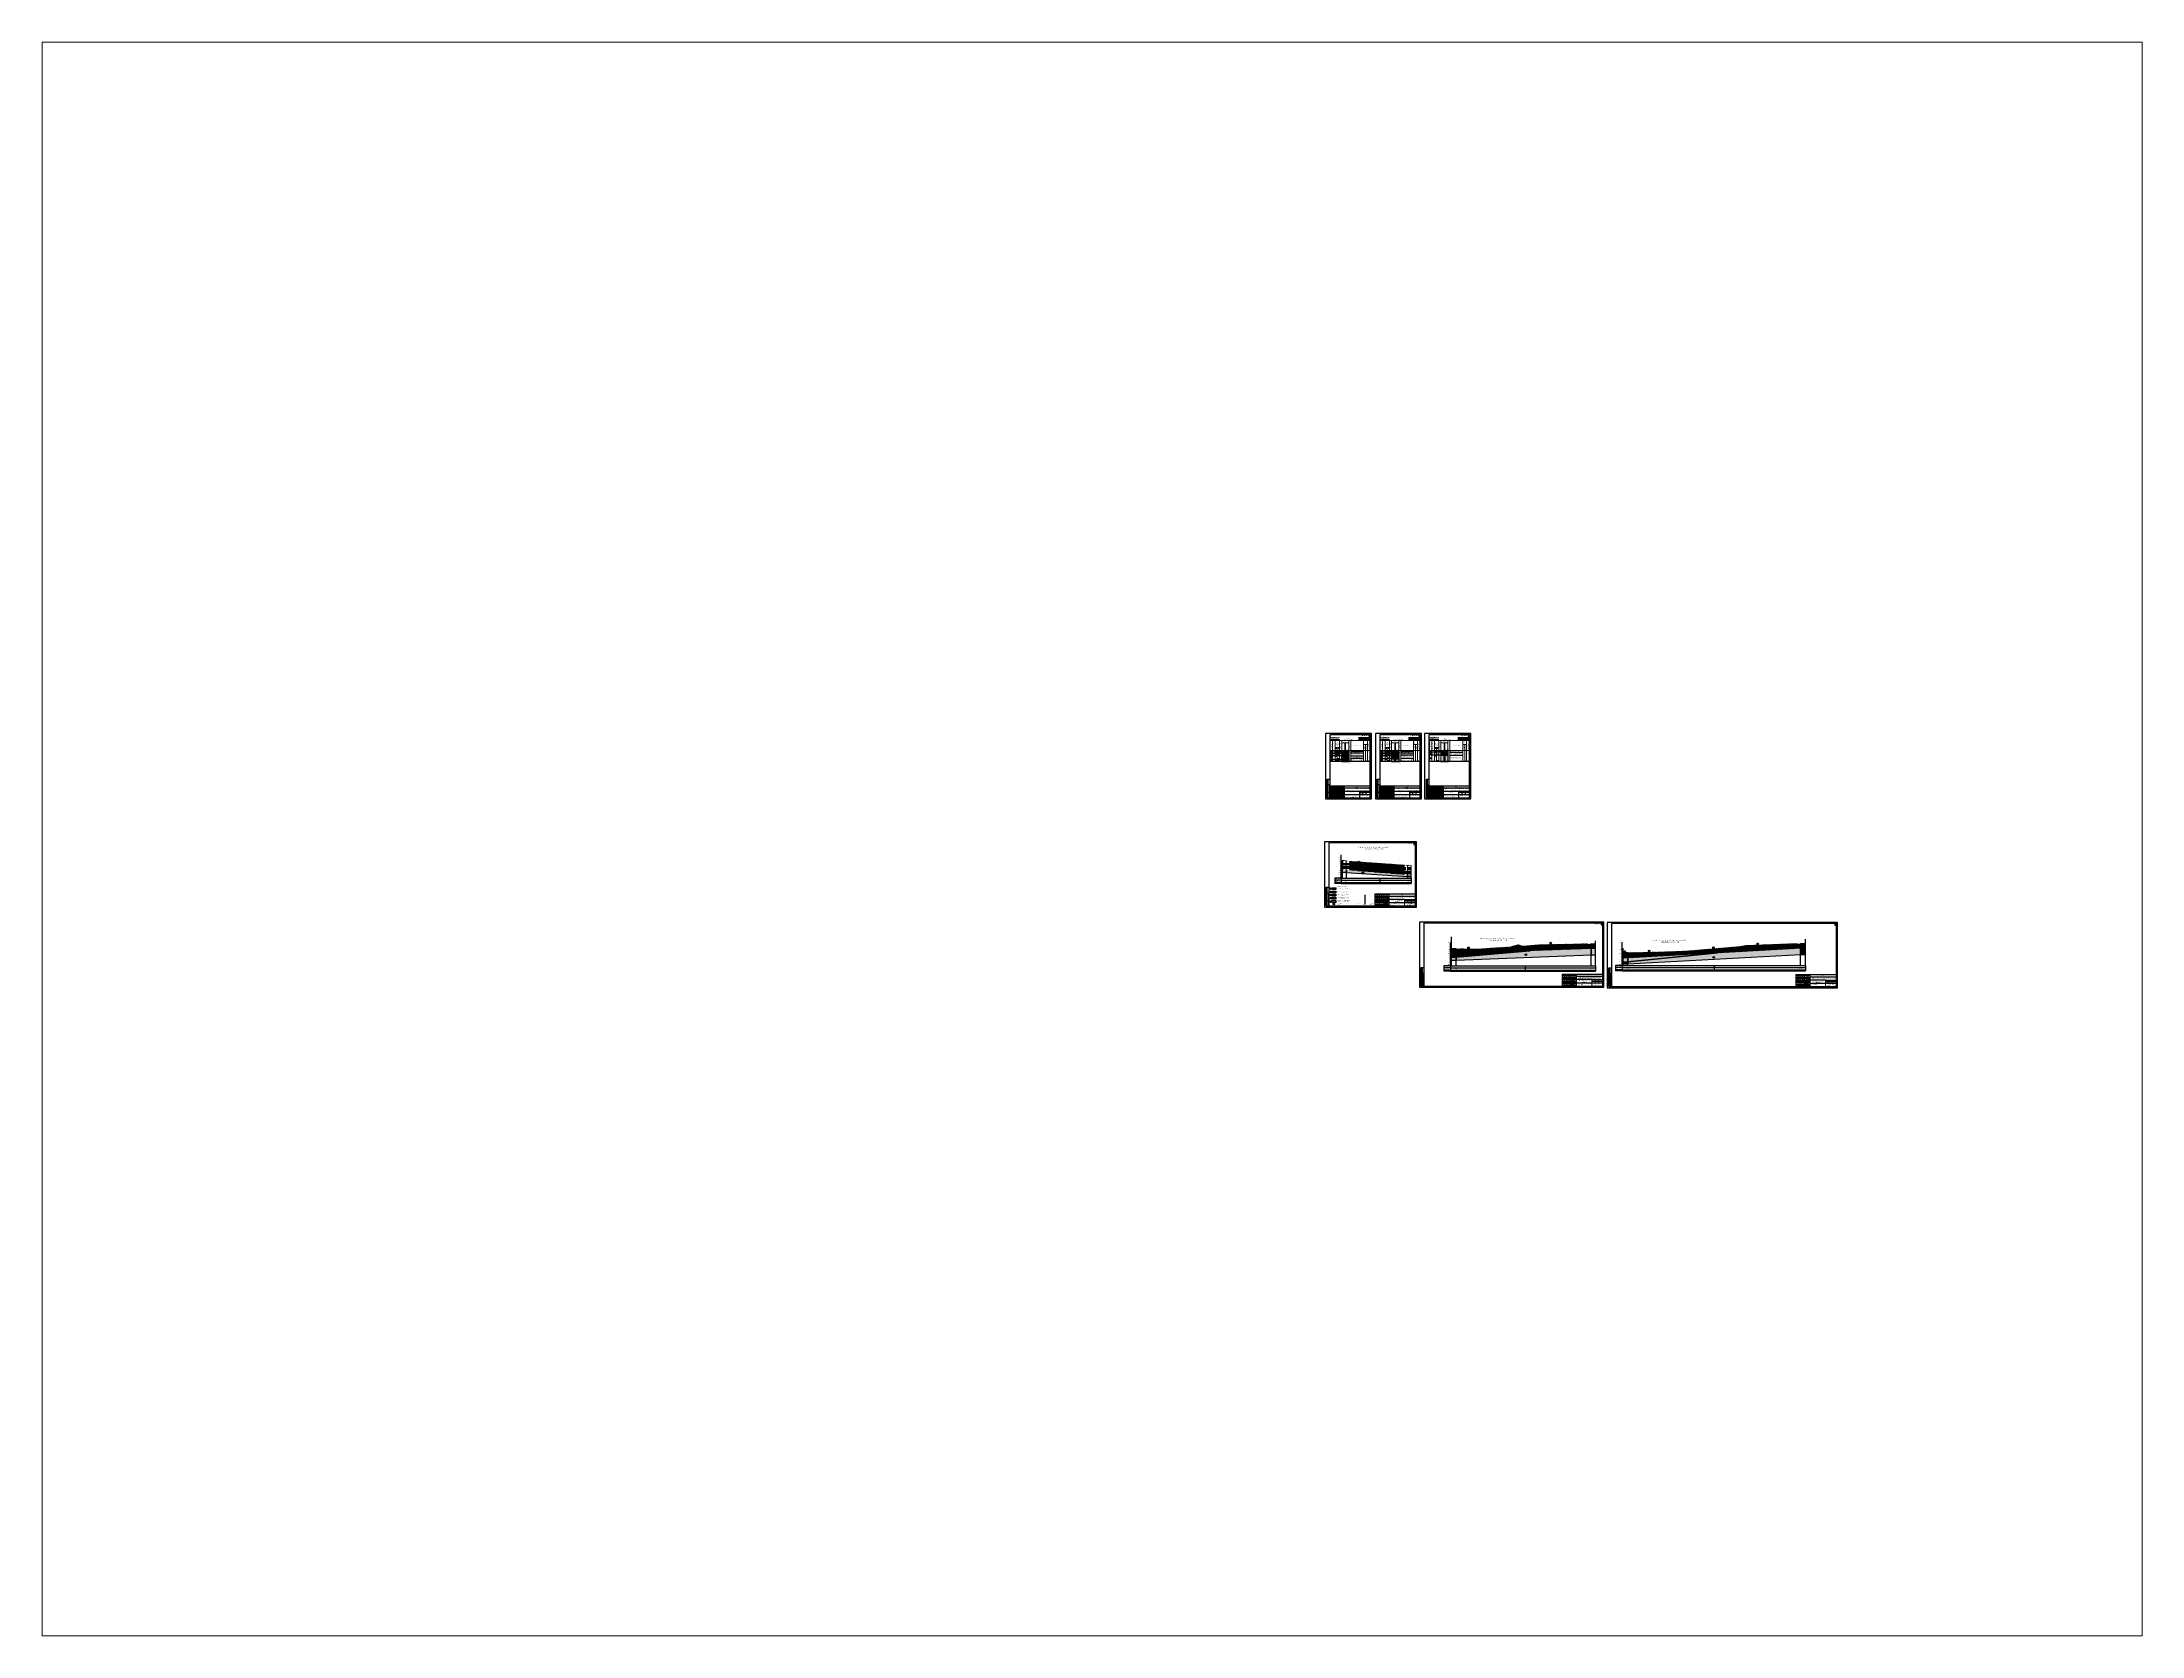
# Paper-space layout 'Лист1' of a CAD drawing. Header units: millimetres. Extents: x 26 to 231, y 20 to 176.
# The model-space entities are those that its viewports show. They can reach past a viewport. Long polylines and large blocks are cut down to what shows.
import ezdxf
from ezdxf.enums import TextEntityAlignment as Align

# ---------------------------------------------------------------- set-up
doc = ezdxf.new("R2010")
doc.units = ezdxf.units.MM
doc.set_wipeout_variables(frame=1)
for name, pattern in [('______A_', [0]), ('ACAD_ISO03W100', [30, 12, -18]), ('Cплошная', [0]), ('DASHED', [0.75, 0.5, -0.25]), ('JIS_02_1.2', [2.5, 1.25, -1.25]), ('штриховая2', [9.525, 6.35, -3.175])]:
    doc.linetypes.add(name, pattern=pattern)
doc.layers.add('Format', color=10, linetype='Continuous', lineweight=50)
for name, color, linetype in [('Text', 7, 'Continuous'), ('ГЛ_Разрез_Ось', 7, 'Continuous'), ('ГЛ_Разрез_ОсьМетка', 7, 'Continuous'), ('ГЛ_Разрез_ОсьШкалаВ-10', 7, 'Continuous'), ('ГЛ_Разрез_Скважина', 7, 'Continuous'), ('ГЛ_Разрез_СкважинаОсь', 7, 'JIS_02_1.2'), ('ГЛ_Разрез_СкважинаОтм', 7, 'Continuous'), ('ГЛ_Разрез_СкважинаОтмТекст', 7, 'Continuous'), ('ГЛ_Разрез_СквМаска', 6, 'Continuous'), ('ГЛ_Разрез_СлоиОбозначения', 7, 'Continuous'), ('ГЛ_Разрез_Таблица', 7, 'Continuous'), ('ГЛ_Разрез_ТаблицаТекст', 7, 'Continuous'), ('ГЛ_Штамп', 7, 'Continuous'), ('ГЛ_Штамп_РамкаВнутр', 7, 'Continuous'), ('ГЛ_Штамп_Текст', 7, 'Continuous'), ('КОНТУРА', 7, 'Continuous')]:
    doc.layers.add(name, color=color, linetype=linetype)
for name, color, linetype, plot in [('ГЛ_Непечатаемый', 6, 'Continuous', False), ('ГЛ_Разрез_ОсьШкалаВ-1', 6, 'Continuous', False), ('ГЛ_Разрез_ОсьШкалаГ-1', 6, 'Continuous', False), ('ГЛ_Разрез_ОсьШкалаГ-10', 6, 'Continuous', False), ('ГЛ_Разрез_СкважинаШкала-0.5', 6, 'Continuous', False), ('ГЛ_Разрез_СкважинаШкала-1', 6, 'Continuous', False), ('ГЛ_Штамп_РамкаВнеш', 6, 'Continuous', False)]:
    doc.layers.add(name, color=color, linetype=linetype, plot=plot)
doc.styles.add('GOST 2.304', font='CS_Gost2304.shx')
doc.styles.get("Standard").update_dxf_attribs({"font": 'arial.ttf'})
doc.styles.add('ГеологияРазрезМасштаб', font='timesi.ttf', dxfattribs={"height": 5})
doc.styles.add('ГеологияРазрезНазвание', font='times.ttf', dxfattribs={"height": 5})
doc.styles.add('ГеологияРазрезОсь', font='times.ttf', dxfattribs={"height": 2.5})
doc.styles.add('ГеологияРазрезСкважина', font='times.ttf', dxfattribs={"height": 2.5})
doc.styles.add('ГеологияРазрезТаблица', font='times.ttf', dxfattribs={"height": 2.5})
doc.styles.add('ГеологияШтамп', font='times.ttf')
doc.styles.add('СТАНДАРТ', font='times.ttf')
pattern_1 = [(0, (0, 1), (0, 2), []), (60, (0, 0), (-8e-07, 3.9999986), [1.1547, -4.6188, 1.1547]), (120, (0, 0), (-3.4641008, 1.9999986), [1.1547, -4.6188, 1.1547]), (30, (2.598, 0), (8e-07, 3.9999986), [1, -3]), (30, (4.33, 0), (8e-07, 3.9999986), [-3, 1]), (150, (2.598, 0), (-3.4641008, -1.9999986), [-3, 1]), (150, (4.33, 0), (-3.4641008, -1.9999986), [1, -3])]
pattern_2 = [(0, (0, 0), (0, 2), []), (90, (0, 0), (-4, 2), [2, -2])]

# ---------------------------------------------------------------- blocks, each defined once
blk = doc.blocks.new('*U30')
at = {"layer": 'ГЛ_Штамп'}
for q in [(20, 60), (20, 45), (20, 20)]:
    blk.add_line((20, 5), q, dxfattribs=at)
at = {"layer": 'ГЛ_Штамп_РамкаВнеш'}
blk.add_lwpolyline([(0, 0), (420, 0), (420, 297), (0, 297)], close=True, dxfattribs=at)
at = {"layer": 'ГЛ_Штамп_РамкаВнутр', "lineweight": -2}
for p, q in [((8, 5), (8, 90)), ((8, 90), (20, 90)), ((8, 65), (20, 65)), ((8, 30), (20, 30)), ((8, 5), (20, 5)), ((13, 5), (13, 90))]:
    blk.add_line(p, q, dxfattribs=at)
at = {"layer": 'ГЛ_Штамп_РамкаВнутр'}
for points in [[(20, 5), (415, 5), (415, 292), (20, 292)], [(408, 285), (415, 285), (415, 292), (408, 292)]]:
    blk.add_lwpolyline(points, close=True, dxfattribs=at)
at = {"layer": 'ГЛ_Штамп_Текст', "style": 'ГеологияШтамп'}
for s, p in [('Инв.N%%dподл', (10.4, 17.8)), ('Взам. инв.N%%d', (10.5, 77.9)), ('Подпись и дата', (10.4, 48))]:
    blk.add_text(s, height=2.8, rotation=90, dxfattribs=at).set_placement(p, align=Align.MIDDLE_CENTER)
at = {"layer": 'ГЛ_Штамп_Текст', "style": 'ГеологияШтамп', "flags": 8}
for tag, p in [('Приложение', (401.7, 288.5)), ('Лист', (415, 288.5))]:
    blk.add_attdef(tag, text='', height=3, dxfattribs=at).set_placement(p, align=Align.MIDDLE_RIGHT)
blk = doc.blocks.new('*U23')
at = {"layer": 'ГЛ_Разрез_Ось'}
for q in [(-5, 100), (-5, -5)]:
    blk.add_line((-5, 0), q, dxfattribs=at)
blk.add_lwpolyline([(-5, 100, 0, 0, 0), (-5, 102, 1, 0, 0), (-5, 105, 0, 0, 0)], format="xyseb", dxfattribs=at)
at = {"layer": 'ГЛ_Разрез_ОсьШкалаВ-1'}
for p, q in [((-5, 99), (-4.75, 99)), ((-5, 98), (-4.75, 98)), ((-5, 97), (-4.75, 97)), ((-5, 96), (-4.75, 96)), ((-5, 95), (-4.5, 95)), ((-5, 94), (-4.75, 94)), ((-5, 93), (-4.75, 93)), ((-5, 92), (-4.75, 92)), ((-5, 91), (-4.75, 91)), ((-5, 89), (-4.75, 89)), ((-5, 88), (-4.75, 88)), ((-5, 87), (-4.75, 87)), ((-5, 86), (-4.75, 86)), ((-5, 85), (-4.5, 85)), ((-5, 84), (-4.75, 84)), ((-5, 83), (-4.75, 83)), ((-5, 82), (-4.75, 82)), ((-5, 81), (-4.75, 81)), ((-5, 79), (-4.75, 79)), ((-5, 78), (-4.75, 78)), ((-5, 77), (-4.75, 77)), ((-5, 76), (-4.75, 76)), ((-5, 75), (-4.5, 75)), ((-5, 74), (-4.75, 74)), ((-5, 73), (-4.75, 73)), ((-5, 72), (-4.75, 72)), ((-5, 71), (-4.75, 71)), ((-5, 69), (-4.75, 69)), ((-5, 68), (-4.75, 68)), ((-5, 67), (-4.75, 67)), ((-5, 66), (-4.75, 66)), ((-5, 65), (-4.5, 65)), ((-5, 64), (-4.75, 64)), ((-5, 63), (-4.75, 63)), ((-5, 62), (-4.75, 62)), ((-5, 61), (-4.75, 61)), ((-5, 59), (-4.75, 59)), ((-5, 58), (-4.75, 58)), ((-5, 57), (-4.75, 57)), ((-5, 56), (-4.75, 56)), ((-5, 55), (-4.5, 55)), ((-5, 54), (-4.75, 54)), ((-5, 53), (-4.75, 53)), ((-5, 52), (-4.75, 52)), ((-5, 51), (-4.75, 51)), ((-5, 49), (-4.75, 49)), ((-5, 48), (-4.75, 48)), ((-5, 47), (-4.75, 47)), ((-5, 46), (-4.75, 46)), ((-5, 45), (-4.5, 45)), ((-5, 44), (-4.75, 44)), ((-5, 43), (-4.75, 43)), ((-5, 42), (-4.75, 42)), ((-5, 41), (-4.75, 41)), ((-5, 39), (-4.75, 39)), ((-5, 38), (-4.75, 38)), ((-5, 37), (-4.75, 37)), ((-5, 36), (-4.75, 36)), ((-5, 35), (-4.5, 35)), ((-5, 34), (-4.75, 34)), ((-5, 33), (-4.75, 33)), ((-5, 32), (-4.75, 32)), ((-5, 31), (-4.75, 31)), ((-5, 29), (-4.75, 29)), ((-5, 28), (-4.75, 28)), ((-5, 27), (-4.75, 27)), ((-5, 26), (-4.75, 26)), ((-5, 25), (-4.5, 25)), ((-5, 24), (-4.75, 24)), ((-5, 23), (-4.75, 23)), ((-5, 22), (-4.75, 22)), ((-5, 21), (-4.75, 21)), ((-5, 19), (-4.75, 19)), ((-5, 18), (-4.75, 18)), ((-5, 17), (-4.75, 17)), ((-5, 16), (-4.75, 16)), ((-5, 15), (-4.5, 15)), ((-5, 14), (-4.75, 14)), ((-5, 13), (-4.75, 13)), ((-5, 12), (-4.75, 12)), ((-5, 11), (-4.75, 11)), ((-5, 9), (-4.75, 9)), ((-5, 8), (-4.75, 8)), ((-5, 7), (-4.75, 7)), ((-5, 6), (-4.75, 6)), ((-5, 5), (-4.5, 5)), ((-5, 4), (-4.75, 4)), ((-5, 3), (-4.75, 3)), ((-5, 2), (-4.75, 2)), ((-5, 1), (-4.75, 1))]:
    blk.add_line(p, q, dxfattribs=at)
at = {"layer": 'ГЛ_Разрез_ОсьШкалаВ-10'}
for p, q in [((-6, 100), (-4, 100)), ((-6, 90), (-4, 90)), ((-6, 80), (-4, 80)), ((-6, 70), (-4, 70)), ((-6, 60), (-4, 60)), ((-6, 50), (-4, 50)), ((-6, 40), (-4, 40)), ((-6, 30), (-4, 30)), ((-6, 20), (-4, 20)), ((-6, 10), (-4, 10)), ((-6, 0), (-4, 0))]:
    blk.add_line(p, q, dxfattribs=at)
at = {"layer": 'ГЛ_Разрез_ОсьШкалаГ-1'}
for p, q in [((1, -5), (1, -4.75)), ((2, -5), (2, -4.75)), ((3, -5), (3, -4.75)), ((4, -5), (4, -4.75)), ((5, -5), (5, -4.5)), ((6, -5), (6, -4.75)), ((7, -5), (7, -4.75)), ((8, -5), (8, -4.75)), ((9, -5), (9, -4.75)), ((11, -5), (11, -4.75)), ((12, -5), (12, -4.75)), ((13, -5), (13, -4.75)), ((14, -5), (14, -4.75)), ((15, -5), (15, -4.5)), ((16, -5), (16, -4.75)), ((17, -5), (17, -4.75)), ((18, -5), (18, -4.75)), ((19, -5), (19, -4.75)), ((21, -5), (21, -4.75)), ((22, -5), (22, -4.75)), ((23, -5), (23, -4.75)), ((24, -5), (24, -4.75)), ((25, -5), (25, -4.5)), ((26, -5), (26, -4.75)), ((27, -5), (27, -4.75)), ((28, -5), (28, -4.75)), ((29, -5), (29, -4.75)), ((31, -5), (31, -4.75)), ((32, -5), (32, -4.75)), ((33, -5), (33, -4.75)), ((34, -5), (34, -4.75)), ((35, -5), (35, -4.5)), ((36, -5), (36, -4.75)), ((37, -5), (37, -4.75)), ((38, -5), (38, -4.75)), ((39, -5), (39, -4.75)), ((41, -5), (41, -4.75)), ((42, -5), (42, -4.75)), ((43, -5), (43, -4.75)), ((44, -5), (44, -4.75)), ((45, -5), (45, -4.5)), ((46, -5), (46, -4.75)), ((47, -5), (47, -4.75)), ((48, -5), (48, -4.75)), ((49, -5), (49, -4.75)), ((51, -5), (51, -4.75)), ((52, -5), (52, -4.75)), ((53, -5), (53, -4.75)), ((54, -5), (54, -4.75)), ((55, -5), (55, -4.5)), ((56, -5), (56, -4.75)), ((57, -5), (57, -4.75)), ((58, -5), (58, -4.75)), ((59, -5), (59, -4.75)), ((61, -5), (61, -4.75)), ((62, -5), (62, -4.75)), ((63, -5), (63, -4.75)), ((64, -5), (64, -4.75)), ((65, -5), (65, -4.5)), ((66, -5), (66, -4.75)), ((67, -5), (67, -4.75)), ((68, -5), (68, -4.75)), ((69, -5), (69, -4.75)), ((71, -5), (71, -4.75)), ((72, -5), (72, -4.75)), ((73, -5), (73, -4.75)), ((74, -5), (74, -4.75)), ((75, -5), (75, -4.5)), ((76, -5), (76, -4.75)), ((77, -5), (77, -4.75)), ((78, -5), (78, -4.75)), ((79, -5), (79, -4.75)), ((81, -5), (81, -4.75)), ((82, -5), (82, -4.75)), ((83, -5), (83, -4.75)), ((84, -5), (84, -4.75)), ((85, -5), (85, -4.5)), ((86, -5), (86, -4.75)), ((87, -5), (87, -4.75)), ((88, -5), (88, -4.75)), ((89, -5), (89, -4.75)), ((91, -5), (91, -4.75)), ((92, -5), (92, -4.75)), ((93, -5), (93, -4.75)), ((94, -5), (94, -4.75)), ((95, -5), (95, -4.5)), ((96, -5), (96, -4.75)), ((97, -5), (97, -4.75)), ((98, -5), (98, -4.75)), ((99, -5), (99, -4.75)), ((101, -5), (101, -4.75)), ((102, -5), (102, -4.75)), ((103, -5), (103, -4.75)), ((104, -5), (104, -4.75)), ((105, -5), (105, -4.5)), ((106, -5), (106, -4.75)), ((107, -5), (107, -4.75)), ((108, -5), (108, -4.75)), ((109, -5), (109, -4.75)), ((111, -5), (111, -4.75)), ((112, -5), (112, -4.75)), ((113, -5), (113, -4.75)), ((114, -5), (114, -4.75)), ((115, -5), (115, -4.5)), ((116, -5), (116, -4.75)), ((117, -5), (117, -4.75)), ((118, -5), (118, -4.75)), ((119, -5), (119, -4.75)), ((121, -5), (121, -4.75)), ((122, -5), (122, -4.75)), ((123, -5), (123, -4.75)), ((124, -5), (124, -4.75)), ((125, -5), (125, -4.5)), ((126, -5), (126, -4.75)), ((127, -5), (127, -4.75)), ((128, -5), (128, -4.75)), ((129, -5), (129, -4.75)), ((131, -5), (131, -4.75)), ((132, -5), (132, -4.75)), ((133, -5), (133, -4.75)), ((134, -5), (134, -4.75)), ((135, -5), (135, -4.5)), ((136, -5), (136, -4.75)), ((137, -5), (137, -4.75)), ((138, -5), (138, -4.75)), ((139, -5), (139, -4.75)), ((141, -5), (141, -4.75)), ((142, -5), (142, -4.75)), ((143, -5), (143, -4.75)), ((144, -5), (144, -4.75)), ((145, -5), (145, -4.5)), ((146, -5), (146, -4.75)), ((147, -5), (147, -4.75)), ((148, -5), (148, -4.75)), ((149, -5), (149, -4.75)), ((151, -5), (151, -4.75)), ((152, -5), (152, -4.75)), ((153, -5), (153, -4.75)), ((154, -5), (154, -4.75)), ((155, -5), (155, -4.5)), ((156, -5), (156, -4.75)), ((157, -5), (157, -4.75)), ((158, -5), (158, -4.75)), ((159, -5), (159, -4.75)), ((161, -5), (161, -4.75)), ((162, -5), (162, -4.75)), ((163, -5), (163, -4.75)), ((164, -5), (164, -4.75)), ((165, -5), (165, -4.5)), ((166, -5), (166, -4.75)), ((167, -5), (167, -4.75)), ((168, -5), (168, -4.75)), ((169, -5), (169, -4.75)), ((171, -5), (171, -4.75)), ((172, -5), (172, -4.75)), ((173, -5), (173, -4.75)), ((174, -5), (174, -4.75)), ((175, -5), (175, -4.5)), ((176, -5), (176, -4.75)), ((177, -5), (177, -4.75)), ((178, -5), (178, -4.75)), ((179, -5), (179, -4.75)), ((181, -5), (181, -4.75)), ((182, -5), (182, -4.75)), ((183, -5), (183, -4.75)), ((184, -5), (184, -4.75)), ((185, -5), (185, -4.5)), ((186, -5), (186, -4.75)), ((187, -5), (187, -4.75)), ((188, -5), (188, -4.75)), ((189, -5), (189, -4.75)), ((191, -5), (191, -4.75)), ((192, -5), (192, -4.75)), ((193, -5), (193, -4.75)), ((194, -5), (194, -4.75)), ((195, -5), (195, -4.5)), ((196, -5), (196, -4.75)), ((197, -5), (197, -4.75)), ((198, -5), (198, -4.75)), ((199, -5), (199, -4.75)), ((201, -5), (201, -4.75)), ((202, -5), (202, -4.75)), ((203, -5), (203, -4.75)), ((204, -5), (204, -4.75)), ((205, -5), (205, -4.5)), ((206, -5), (206, -4.75)), ((207, -5), (207, -4.75)), ((208, -5), (208, -4.75)), ((209, -5), (209, -4.75)), ((211, -5), (211, -4.75)), ((212, -5), (212, -4.75)), ((213, -5), (213, -4.75)), ((214, -5), (214, -4.75)), ((215, -5), (215, -4.5)), ((216, -5), (216, -4.75)), ((217, -5), (217, -4.75)), ((218, -5), (218, -4.75)), ((219, -5), (219, -4.75)), ((221, -5), (221, -4.75)), ((222, -5), (222, -4.75)), ((223, -5), (223, -4.75)), ((224, -5), (224, -4.75)), ((225, -5), (225, -4.5)), ((226, -5), (226, -4.75)), ((227, -5), (227, -4.75)), ((228, -5), (228, -4.75)), ((229, -5), (229, -4.75)), ((231, -5), (231, -4.75)), ((232, -5), (232, -4.75)), ((233, -5), (233, -4.75)), ((234, -5), (234, -4.75)), ((235, -5), (235, -4.5)), ((236, -5), (236, -4.75)), ((237, -5), (237, -4.75)), ((238, -5), (238, -4.75)), ((239, -5), (239, -4.75)), ((241, -5), (241, -4.75)), ((242, -5), (242, -4.75)), ((243, -5), (243, -4.75)), ((244, -5), (244, -4.75)), ((245, -5), (245, -4.5)), ((246, -5), (246, -4.75)), ((247, -5), (247, -4.75)), ((248, -5), (248, -4.75)), ((249, -5), (249, -4.75)), ((251, -5), (251, -4.75)), ((252, -5), (252, -4.75)), ((253, -5), (253, -4.75)), ((254, -5), (254, -4.75)), ((255, -5), (255, -4.5)), ((256, -5), (256, -4.75)), ((257, -5), (257, -4.75)), ((258, -5), (258, -4.75)), ((259, -5), (259, -4.75)), ((261, -5), (261, -4.75)), ((262, -5), (262, -4.75)), ((263, -5), (263, -4.75)), ((264, -5), (264, -4.75)), ((265, -5), (265, -4.5)), ((266, -5), (266, -4.75)), ((267, -5), (267, -4.75)), ((268, -5), (268, -4.75)), ((269, -5), (269, -4.75)), ((271, -5), (271, -4.75)), ((272, -5), (272, -4.75)), ((273, -5), (273, -4.75)), ((274, -5), (274, -4.75)), ((275, -5), (275, -4.5)), ((276, -5), (276, -4.75)), ((277, -5), (277, -4.75)), ((278, -5), (278, -4.75)), ((279, -5), (279, -4.75)), ((281, -5), (281, -4.75)), ((282, -5), (282, -4.75)), ((283, -5), (283, -4.75)), ((284, -5), (284, -4.75)), ((285, -5), (285, -4.5)), ((286, -5), (286, -4.75)), ((287, -5), (287, -4.75)), ((288, -5), (288, -4.75)), ((289, -5), (289, -4.75)), ((291, -5), (291, -4.75)), ((292, -5), (292, -4.75)), ((293, -5), (293, -4.75)), ((294, -5), (294, -4.75)), ((295, -5), (295, -4.5)), ((296, -5), (296, -4.75)), ((297, -5), (297, -4.75)), ((298, -5), (298, -4.75)), ((299, -5), (299, -4.75)), ((301, -5), (301, -4.75)), ((302, -5), (302, -4.75)), ((303, -5), (303, -4.75)), ((304, -5), (304, -4.75)), ((305, -5), (305, -4.5)), ((306, -5), (306, -4.75)), ((307, -5), (307, -4.75)), ((308, -5), (308, -4.75)), ((309, -5), (309, -4.75))]:
    blk.add_line(p, q, dxfattribs=at)
at = {"layer": 'ГЛ_Разрез_ОсьШкалаГ-10'}
for p, q in [((0, -5), (0, -4)), ((10, -5), (10, -4)), ((10, -5), (10, -4)), ((20, -5), (20, -4)), ((20, -5), (20, -4)), ((30, -5), (30, -4)), ((30, -5), (30, -4)), ((40, -5), (40, -4)), ((40, -5), (40, -4)), ((50, -5), (50, -4)), ((50, -5), (50, -4)), ((60, -5), (60, -4)), ((60, -5), (60, -4)), ((70, -5), (70, -4)), ((70, -5), (70, -4)), ((80, -5), (80, -4)), ((80, -5), (80, -4)), ((90, -5), (90, -4)), ((90, -5), (90, -4)), ((100, -5), (100, -4)), ((100, -5), (100, -4)), ((110, -5), (110, -4)), ((110, -5), (110, -4)), ((120, -5), (120, -4)), ((120, -5), (120, -4)), ((130, -5), (130, -4)), ((130, -5), (130, -4)), ((140, -5), (140, -4)), ((140, -5), (140, -4)), ((150, -5), (150, -4)), ((150, -5), (150, -4)), ((160, -5), (160, -4)), ((160, -5), (160, -4)), ((170, -5), (170, -4)), ((170, -5), (170, -4)), ((180, -5), (180, -4)), ((180, -5), (180, -4)), ((190, -5), (190, -4)), ((190, -5), (190, -4)), ((200, -5), (200, -4)), ((200, -5), (200, -4)), ((210, -5), (210, -4)), ((210, -5), (210, -4)), ((220, -5), (220, -4)), ((220, -5), (220, -4)), ((230, -5), (230, -4)), ((230, -5), (230, -4)), ((240, -5), (240, -4)), ((240, -5), (240, -4)), ((250, -5), (250, -4)), ((250, -5), (250, -4)), ((260, -5), (260, -4)), ((260, -5), (260, -4)), ((270, -5), (270, -4)), ((270, -5), (270, -4)), ((280, -5), (280, -4)), ((280, -5), (280, -4)), ((290, -5), (290, -4)), ((290, -5), (290, -4)), ((300, -5), (300, -4)), ((300, -5), (300, -4)), ((310, -5), (310, -4))]:
    blk.add_line(p, q, dxfattribs=at)
at = {"layer": 'ГЛ_Разрез_Таблица'}
for p, q in [((-5, -5), (-35, -5)), ((-35, -5), (-35, -30)), ((-5, -15), (-35, -15)), ((-5, -25), (-35, -25)), ((-5, -30), (-35, -30)), ((-5, -5), (-5, -30)), ((-5, -5), (0, -5)), ((-5, -15), (0, -15)), ((-5, -25), (0, -25)), ((-5, -30), (0, -30)), ((0, -5), (314, -5)), ((0, -15), (314, -15)), ((0, -25), (314, -25)), ((0, -30), (314, -30)), ((314, -5), (314, -30))]:
    blk.add_line(p, q, dxfattribs=at)
at = {"style": 'ГеологияРазрезТаблица'}
blk.add_text('Н,м', height=2.5, dxfattribs=at).set_placement((-6.16, 105.22), align=Align.BOTTOM_RIGHT)
at = {"flags": 8}
for tag, style, p in [('НАЗВАНИЕ', 'ГеологияРазрезНазвание', (146.47, 136.31)), ('Масштаб', 'ГеологияРазрезМасштаб', (146.47, 128.11))]:
    blk.add_attdef(tag, text='', height=5, dxfattribs=dict(at, style=style)).set_placement(p, align=Align.MIDDLE_CENTER)
at = {"layer": 'ГЛ_Разрез_ТаблицаТекст', "char_height": 2.5, "attachment_point": 4, "style": 'ГеологияРазрезТаблица'}
for s, insert, width in [('Абс{\\fTimes New Roman|b0|i0|c238|p18;.}', (-33.81, -17.78), 9.2141), ('      {\\fTimes New Roman|b0|i0|c238|p18;   }отметка устья скв.{\\fTimes New Roman|b0|i0|c238|p18;, }м', (-33.81, -20.06), 28.8119), ('Наименование и номер выработки', (-33.81, -10.06), 28.8119), ('Расстояние, м', (-33.81, -27.5), 28.8119)]:
    blk.add_mtext(s, dxfattribs=dict(at, insert=insert, width=width))
blk = doc.blocks.new('ГЛ_Разрез_СлоиОбозначения')
blk.add_wipeout([(3.8, 0), (3.6, 1.1), (3.1, 2.1), (2.3, 3), (1.4, 3.5), (0.6, 3.7), (0, 3.8), (-0.6, 3.7), (-1.4, 3.5), (-2.3, 3), (-3.1, 2.1), (-3.6, 1.1), (-3.8, 0), (-3.6, -1.1), (-3.1, -2.1), (-2.3, -3), (-1.4, -3.5), (-0.6, -3.7), (0, -3.8), (0.6, -3.7), (1.4, -3.5), (2.3, -3), (3.1, -2.1), (3.6, -1.1)]).dxf.layer = 'ГЛ_Разрез_СквМаска'
at = {"layer": 'ГЛ_Разрез_СлоиОбозначения'}
blk.add_circle((0, 0), 3.5, dxfattribs=at)
at = {"layer": 'ГЛ_Разрез_СлоиОбозначения', "style": 'ГеологияРазрезОсь'}
blk.add_attdef('НОМЕР', text='', height=2.5, dxfattribs=at).set_placement((0, 0), align=Align.MIDDLE_CENTER)
blk = doc.blocks.new('ГЛ_Разрез_ТаблицаРасстояние')
at = {"layer": 'ГЛ_Непечатаемый'}
blk.add_line((0, 0), (0, -20), dxfattribs=at)
at = {"layer": 'ГЛ_Разрез_ТаблицаТекст', "style": 'ГеологияРазрезТаблица'}
blk.add_attdef('Длина', text='', height=2.5, dxfattribs=at).set_placement((0, -22.5), align=Align.MIDDLE_CENTER)
blk = doc.blocks.new('*U27')
blk.add_wipeout([(-2, -39.85), (-2, -0.15), (2, -0.15), (2, -39.85)]).dxf.layer = 'ГЛ_Разрез_СквМаска'
at = {"layer": 'ГЛ_Непечатаемый'}
blk.add_line((0, 0), (0, -40), dxfattribs=at)
at = {"layer": 'ГЛ_Разрез_Скважина'}
blk.add_line((-2, -40), (2, -40), dxfattribs=at)
for points in [[(-2, 0), (-1, 0), (-1, -40)], [(1, -40), (1, 0), (2, 0)]]:
    blk.add_lwpolyline(points, dxfattribs=at)
at = {"layer": 'ГЛ_Разрез_СкважинаШкала-0.5'}
for p, q in [((-0.125, -0.5), (0.125, -0.5)), ((-0.125, -1.5), (0.125, -1.5)), ((-0.125, -2.5), (0.125, -2.5)), ((-0.125, -3.5), (0.125, -3.5)), ((-0.125, -4.5), (0.125, -4.5)), ((-0.125, -5.5), (0.125, -5.5)), ((-0.125, -6.5), (0.125, -6.5)), ((-0.125, -7.5), (0.125, -7.5)), ((-0.125, -8.5), (0.125, -8.5)), ((-0.125, -9.5), (0.125, -9.5)), ((-0.125, -10.5), (0.125, -10.5)), ((-0.125, -11.5), (0.125, -11.5)), ((-0.125, -12.5), (0.125, -12.5)), ((-0.125, -13.5), (0.125, -13.5)), ((-0.125, -14.5), (0.125, -14.5)), ((-0.125, -15.5), (0.125, -15.5)), ((-0.125, -16.5), (0.125, -16.5)), ((-0.125, -17.5), (0.125, -17.5)), ((-0.125, -18.5), (0.125, -18.5)), ((-0.125, -19.5), (0.125, -19.5)), ((-0.125, -20.5), (0.125, -20.5)), ((-0.125, -21.5), (0.125, -21.5)), ((-0.125, -22.5), (0.125, -22.5)), ((-0.125, -23.5), (0.125, -23.5)), ((-0.125, -24.5), (0.125, -24.5)), ((-0.125, -25.5), (0.125, -25.5)), ((-0.125, -26.5), (0.125, -26.5)), ((-0.125, -27.5), (0.125, -27.5)), ((-0.125, -28.5), (0.125, -28.5)), ((-0.125, -29.5), (0.125, -29.5)), ((-0.125, -30.5), (0.125, -30.5)), ((-0.125, -31.5), (0.125, -31.5)), ((-0.125, -32.5), (0.125, -32.5)), ((-0.125, -33.5), (0.125, -33.5)), ((-0.125, -34.5), (0.125, -34.5)), ((-0.125, -35.5), (0.125, -35.5)), ((-0.125, -36.5), (0.125, -36.5)), ((-0.125, -37.5), (0.125, -37.5)), ((-0.125, -38.5), (0.125, -38.5)), ((-0.125, -39.5), (0.125, -39.5))]:
    blk.add_line(p, q, dxfattribs=at)
at = {"layer": 'ГЛ_Разрез_СкважинаШкала-1'}
for p, q in [((-0.5, 0), (0.5, 0)), ((-0.25, -1), (0.25, -1)), ((-0.25, -2), (0.25, -2)), ((-0.25, -3), (0.25, -3)), ((-0.25, -4), (0.25, -4)), ((-0.25, -5), (0.25, -5)), ((-0.25, -6), (0.25, -6)), ((-0.25, -7), (0.25, -7)), ((-0.25, -8), (0.25, -8)), ((-0.25, -9), (0.25, -9)), ((-0.25, -10), (0.25, -10)), ((-0.25, -11), (0.25, -11)), ((-0.25, -12), (0.25, -12)), ((-0.25, -13), (0.25, -13)), ((-0.25, -14), (0.25, -14)), ((-0.25, -15), (0.25, -15)), ((-0.25, -16), (0.25, -16)), ((-0.25, -17), (0.25, -17)), ((-0.25, -18), (0.25, -18)), ((-0.25, -19), (0.25, -19)), ((-0.25, -20), (0.25, -20)), ((-0.25, -21), (0.25, -21)), ((-0.25, -22), (0.25, -22)), ((-0.25, -23), (0.25, -23)), ((-0.25, -24), (0.25, -24)), ((-0.25, -25), (0.25, -25)), ((-0.25, -26), (0.25, -26)), ((-0.25, -27), (0.25, -27)), ((-0.25, -28), (0.25, -28)), ((-0.25, -29), (0.25, -29)), ((-0.25, -30), (0.25, -30)), ((-0.25, -31), (0.25, -31)), ((-0.25, -32), (0.25, -32)), ((-0.25, -33), (0.25, -33)), ((-0.25, -34), (0.25, -34)), ((-0.25, -35), (0.25, -35)), ((-0.25, -36), (0.25, -36)), ((-0.25, -37), (0.25, -37)), ((-0.25, -38), (0.25, -38)), ((-0.25, -39), (0.25, -39)), ((-0.25, -40), (0.25, -40))]:
    blk.add_line(p, q, dxfattribs=at)
blk = doc.blocks.new('ГЛ_Разрез_СквОтметка')
blk.add_wipeout([(-2, 2), (-14, 2), (-14, -2), (-2, -2)]).dxf.layer = 'ГЛ_Разрез_СквМаска'
blk.add_wipeout([(14, 2), (2, 2), (2, -2), (14, -2)]).dxf.layer = 'ГЛ_Разрез_СквМаска'
at = {"layer": 'ГЛ_Разрез_СкважинаОтм'}
for p, q in [((-2, 0), (-1, 0)), ((2, 0), (1, 0))]:
    blk.add_line(p, q, dxfattribs=at)
at = {"layer": 'ГЛ_Разрез_СкважинаОтмТекст', "style": 'ГеологияРазрезСкважина'}
blk.add_attdef('ОТМЕТКА_ОТНОС', text='', height=2.5, dxfattribs=at).set_placement((-2.5, 0), align=Align.MIDDLE_RIGHT)
blk.add_attdef('ОТМЕТКА_АБС', text='', height=2.5, dxfattribs=at).set_placement((2.5, 0), align=Align.MIDDLE_LEFT)
blk = doc.blocks.new('*U8')
at = {"layer": 'ГЛ_Штамп'}
for q in [(20, 60), (20, 45), (20, 20)]:
    blk.add_line((20, 5), q, dxfattribs=at)
at = {"layer": 'ГЛ_Штамп_РамкаВнеш'}
blk.add_lwpolyline([(0, 0), (210, 0), (210, 297), (0, 297)], close=True, dxfattribs=at)
at = {"layer": 'ГЛ_Штамп_РамкаВнутр', "lineweight": -2}
for p, q in [((8, 5), (8, 90)), ((8, 90), (20, 90)), ((8, 65), (20, 65)), ((8, 30), (20, 30)), ((8, 5), (20, 5)), ((13, 5), (13, 90))]:
    blk.add_line(p, q, dxfattribs=at)
at = {"layer": 'ГЛ_Штамп_РамкаВнутр'}
for points in [[(20, 5), (205, 5), (205, 292), (20, 292)], [(198, 285), (205, 285), (205, 292), (198, 292)]]:
    blk.add_lwpolyline(points, close=True, dxfattribs=at)
at = {"layer": 'ГЛ_Штамп_Текст', "style": 'ГеологияШтамп'}
for s, p in [('Инв.N%%dподл', (10.4, 17.8)), ('Взам. инв.N%%d', (10.5, 77.9)), ('Подпись и дата', (10.4, 48))]:
    blk.add_text(s, height=2.8, rotation=90, dxfattribs=at).set_placement(p, align=Align.MIDDLE_CENTER)
at = {"layer": 'ГЛ_Штамп_Текст', "style": 'ГеологияШтамп', "flags": 8}
for tag, p in [('Приложение', (191.7, 288.5)), ('Лист', (205, 288.5))]:
    blk.add_attdef(tag, text='', height=3, dxfattribs=at).set_placement(p, align=Align.MIDDLE_RIGHT)
blk = doc.blocks.new('*U33')
at = {"layer": 'ГЛ_Разрез_Ось'}
for q in [(0, 55), (0, 0)]:
    blk.add_line((0, 5), q, dxfattribs=at)
blk.add_lwpolyline([(0, 55, 0, 0, 0), (0, 57, 1, 0, 0), (0, 60, 0, 0, 0)], format="xyseb", dxfattribs=at)
at = {"layer": 'ГЛ_Разрез_ОсьШкалаВ-1'}
for p, q in [((0, 54), (0.25, 54)), ((0, 53), (0.25, 53)), ((0, 52), (0.25, 52)), ((0, 51), (0.25, 51)), ((0, 50), (0.5, 50)), ((0, 49), (0.25, 49)), ((0, 48), (0.25, 48)), ((0, 47), (0.25, 47)), ((0, 46), (0.25, 46)), ((0, 44), (0.25, 44)), ((0, 43), (0.25, 43)), ((0, 42), (0.25, 42)), ((0, 41), (0.25, 41)), ((0, 40), (0.5, 40)), ((0, 39), (0.25, 39)), ((0, 38), (0.25, 38)), ((0, 37), (0.25, 37)), ((0, 36), (0.25, 36)), ((0, 34), (0.25, 34)), ((0, 33), (0.25, 33)), ((0, 32), (0.25, 32)), ((0, 31), (0.25, 31)), ((0, 30), (0.5, 30)), ((0, 29), (0.25, 29)), ((0, 28), (0.25, 28)), ((0, 27), (0.25, 27)), ((0, 26), (0.25, 26)), ((0, 24), (0.25, 24)), ((0, 23), (0.25, 23)), ((0, 22), (0.25, 22)), ((0, 21), (0.25, 21)), ((0, 20), (0.5, 20)), ((0, 19), (0.25, 19)), ((0, 18), (0.25, 18)), ((0, 17), (0.25, 17)), ((0, 16), (0.25, 16)), ((0, 14), (0.25, 14)), ((0, 13), (0.25, 13)), ((0, 12), (0.25, 12)), ((0, 11), (0.25, 11)), ((0, 10), (0.5, 10)), ((0, 9), (0.25, 9)), ((0, 8), (0.25, 8)), ((0, 7), (0.25, 7)), ((0, 6), (0.25, 6))]:
    blk.add_line(p, q, dxfattribs=at)
at = {"layer": 'ГЛ_Разрез_ОсьШкалаВ-10'}
for p, q in [((-1, 55), (1, 55)), ((-1, 45), (1, 45)), ((-1, 35), (1, 35)), ((-1, 25), (1, 25)), ((-1, 15), (1, 15)), ((-1, 5), (1, 5))]:
    blk.add_line(p, q, dxfattribs=at)
at = {"style": 'ГеологияРазрезТаблица'}
blk.add_text('Н,м', height=2.5, dxfattribs=at).set_placement((-1.16, 60.22), align=Align.BOTTOM_RIGHT)
blk = doc.blocks.new('*U34')
at = {"layer": 'ГЛ_Разрез_Ось'}
blk.add_line((-1, 0), (1, 0), dxfattribs=at)
at = {"layer": 'ГЛ_Разрез_ОсьМетка', "style": 'ГеологияРазрезТаблица'}
blk.add_attdef('ОТМЕТКА', text='', height=2.5, dxfattribs=at).set_placement((8, 0), align=Align.MIDDLE_RIGHT)
blk = doc.blocks.new('ГЛ_форма3')
at = {"layer": 'ГЛ_Штамп'}
for p, q in [((-185, 0), (-185, 55)), ((-185, 55), (0, 55)), ((-185, 50), (-120, 50)), ((-185, 45), (-120, 45)), ((-185, 40), (-120, 40)), ((-185, 35), (-120, 35)), ((-185, 30), (0, 30)), ((-185, 25), (-120, 25)), ((-185, 20), (-120, 20)), ((-185, 15), (-120, 15)), ((-185, 10), (-120, 10)), ((-185, 5), (-120, 5)), ((-185, 0), (0, 0)), ((-175, 55), (-175, 30)), ((-165, 55), (-165, 0)), ((-155, 55), (-155, 30)), ((-145, 55), (-145, 0)), ((-130, 55), (-130, 0)), ((-120, 55), (-120, 0)), ((-120, 45), (0, 45)), ((-120, 15), (-50, 15)), ((-50, 30), (-50, 0)), ((-50, 25), (0, 25)), ((-50, 15), (0, 15)), ((-35, 30), (-35, 15)), ((-20, 30), (-20, 15)), ((0, 55), (0, 0))]:
    blk.add_line(p, q, dxfattribs=at)
at = {"layer": 'ГЛ_Штамп_Текст', "style": 'ГеологияШтамп'}
for s, height, p in [('Изм.', 2.5, (-180.4, 32.5)), ('Колич', 2.5, (-170, 32.5)), ('Лист', 2.5, (-160, 32.5)), ('Подпись', 2.5, (-137.5, 32.5)), ('Дата', 2.5, (-125, 32.5)), ('СТАДИЯ', 2.45, (-42.6, 27.6)), ('ЛИСТ', 2.45, (-27.2, 27.6)), ('ЛИСТОВ', 2.45, (-9.5, 27.6))]:
    blk.add_text(s, height=height, dxfattribs=at).set_placement(p, align=Align.MIDDLE_CENTER)
at = {"layer": 'ГЛ_Штамп_Текст', "style": 'ГеологияШтамп', "oblique": 0.8}
blk.add_text('№док', height=2.5, dxfattribs=at).set_placement((-150, 32.5), align=Align.MIDDLE_CENTER)
at = {"layer": 'ГЛ_Штамп_Текст', "style": 'ГеологияШтамп'}
blk.add_text('"КРЫМСПЕЦГЕОЛОГИЯ"', height=2, dxfattribs=at).set_placement((-25.7, 7.2), align=Align.CENTER)
at = {"layer": 'ГЛ_Штамп_Текст', "style": 'ГеологияШтамп', "width": 0.9, "flags": 8}
for tag, p in [('Надпись1', (-184.4, 22.5)), ('Надпись2', (-184.4, 17.5)), ('Надпись3', (-184.4, 12.5)), ('Надпись4', (-184.4, 7.5)), ('Надпись5', (-184.4, 2.5)), ('ФИО_1', (-164.9, 22.5)), ('ФИО_2', (-164.9, 17.5)), ('ФИО_3', (-164.9, 12.5)), ('ФИО_4', (-164.9, 7.5)), ('ФИО_5', (-164.9, 2.5))]:
    blk.add_attdef(tag, text='', height=2.5, dxfattribs=at).set_placement(p, align=Align.MIDDLE_LEFT)
at = {"layer": 'ГЛ_Штамп_Текст', "style": 'ГеологияШтамп', "flags": 8}
for tag, height, p in [('НаимЛист1', 2.8, (-85.1, 12.5)), ('НаимЛист2', 2.8, (-85.1, 7.5)), ('НаимЛист3', 2.8, (-85.1, 2.5)), ('Альбом1', 2.8, (-85.1, 27.5)), ('Альбом2', 2.8, (-85.1, 22.5)), ('Альбом3', 2.8, (-85.1, 17.5)), ('НаимПроекта1', 3, (-60, 41)), ('НаимПроекта2', 3, (-60, 35)), ('Проект', 4, (-60, 50)), ('СТ', 3, (-42.5, 20.3)), ('Лист', 3, (-27.5, 20.3)), ('Лис-в', 3, (-10, 20.3))]:
    blk.add_attdef(tag, text='', height=height, dxfattribs=at).set_placement(p, align=Align.MIDDLE_CENTER)
blk = doc.blocks.new('*U43')
at = {"layer": 'ГЛ_Штамп'}
for q in [(20, 60), (20, 45), (20, 20)]:
    blk.add_line((20, 5), q, dxfattribs=at)
at = {"layer": 'ГЛ_Штамп_РамкаВнеш'}
blk.add_lwpolyline([(0, 0), (1050, 0), (1050, 297), (0, 297)], close=True, dxfattribs=at)
at = {"layer": 'ГЛ_Штамп_РамкаВнутр', "lineweight": -2}
for p, q in [((8, 5), (8, 90)), ((8, 90), (20, 90)), ((8, 65), (20, 65)), ((8, 30), (20, 30)), ((8, 5), (20, 5)), ((13, 5), (13, 90))]:
    blk.add_line(p, q, dxfattribs=at)
at = {"layer": 'ГЛ_Штамп_РамкаВнутр'}
for points in [[(20, 5), (1045, 5), (1045, 292), (20, 292)], [(1038, 285), (1045, 285), (1045, 292), (1038, 292)]]:
    blk.add_lwpolyline(points, close=True, dxfattribs=at)
at = {"layer": 'ГЛ_Штамп_Текст', "style": 'ГеологияШтамп'}
for s, p in [('Инв.N%%dподл', (10.4, 17.8)), ('Взам. инв.N%%d', (10.5, 77.9)), ('Подпись и дата', (10.4, 48))]:
    blk.add_text(s, height=2.8, rotation=90, dxfattribs=at).set_placement(p, align=Align.MIDDLE_CENTER)
at = {"layer": 'ГЛ_Штамп_Текст', "style": 'ГеологияШтамп', "flags": 8}
for tag, p in [('Приложение', (1031.7, 288.5)), ('Лист', (1045, 288.5))]:
    blk.add_attdef(tag, text='', height=3, dxfattribs=at).set_placement(p, align=Align.MIDDLE_RIGHT)
blk = doc.blocks.new('*U28')
blk.add_wipeout([(-2, 2), (-14, 2), (-14, -2), (-2, -2)]).dxf.layer = 'ГЛ_Разрез_СквМаска'
blk.add_wipeout([(14, 2), (2, 2), (2, -2), (14, -2)]).dxf.layer = 'ГЛ_Разрез_СквМаска'
at = {"layer": 'ГЛ_Разрез_СкважинаОтм'}
for p, q in [((-2, 0), (-1, 0)), ((2, 0), (1, 0))]:
    blk.add_line(p, q, dxfattribs=at)
at = {"layer": 'ГЛ_Разрез_СкважинаОтмТекст', "style": 'ГеологияРазрезСкважина'}
blk.add_attdef('ОТМЕТКА_ОТНОС', text='', height=2.5, dxfattribs=at).set_placement((-2.5, 0), align=Align.MIDDLE_RIGHT)
blk.add_attdef('ОТМЕТКА_АБС', text='', height=2.5, dxfattribs=at).set_placement((2.5, 0), align=Align.MIDDLE_LEFT)
blk = doc.blocks.new('*U29')
blk.add_wipeout([(-2, -50.85), (-2, -0.15), (2, -0.15), (2, -50.85)]).dxf.layer = 'ГЛ_Разрез_СквМаска'
at = {"layer": 'ГЛ_Непечатаемый'}
blk.add_line((0, 0), (0, -51), dxfattribs=at)
at = {"layer": 'ГЛ_Разрез_Скважина'}
blk.add_line((-2, -51), (2, -51), dxfattribs=at)
for points in [[(-2, 0), (-1, 0), (-1, -51)], [(1, -51), (1, 0), (2, 0)]]:
    blk.add_lwpolyline(points, dxfattribs=at)
at = {"layer": 'ГЛ_Разрез_СкважинаШкала-0.5'}
for p, q in [((-0.125, -0.5), (0.125, -0.5)), ((-0.125, -1.5), (0.125, -1.5)), ((-0.125, -2.5), (0.125, -2.5)), ((-0.125, -3.5), (0.125, -3.5)), ((-0.125, -4.5), (0.125, -4.5)), ((-0.125, -5.5), (0.125, -5.5)), ((-0.125, -6.5), (0.125, -6.5)), ((-0.125, -7.5), (0.125, -7.5)), ((-0.125, -8.5), (0.125, -8.5)), ((-0.125, -9.5), (0.125, -9.5)), ((-0.125, -10.5), (0.125, -10.5)), ((-0.125, -11.5), (0.125, -11.5)), ((-0.125, -12.5), (0.125, -12.5)), ((-0.125, -13.5), (0.125, -13.5)), ((-0.125, -14.5), (0.125, -14.5)), ((-0.125, -15.5), (0.125, -15.5)), ((-0.125, -16.5), (0.125, -16.5)), ((-0.125, -17.5), (0.125, -17.5)), ((-0.125, -18.5), (0.125, -18.5)), ((-0.125, -19.5), (0.125, -19.5)), ((-0.125, -20.5), (0.125, -20.5)), ((-0.125, -21.5), (0.125, -21.5)), ((-0.125, -22.5), (0.125, -22.5)), ((-0.125, -23.5), (0.125, -23.5)), ((-0.125, -24.5), (0.125, -24.5)), ((-0.125, -25.5), (0.125, -25.5)), ((-0.125, -26.5), (0.125, -26.5)), ((-0.125, -27.5), (0.125, -27.5)), ((-0.125, -28.5), (0.125, -28.5)), ((-0.125, -29.5), (0.125, -29.5)), ((-0.125, -30.5), (0.125, -30.5)), ((-0.125, -31.5), (0.125, -31.5)), ((-0.125, -32.5), (0.125, -32.5)), ((-0.125, -33.5), (0.125, -33.5)), ((-0.125, -34.5), (0.125, -34.5)), ((-0.125, -35.5), (0.125, -35.5)), ((-0.125, -36.5), (0.125, -36.5)), ((-0.125, -37.5), (0.125, -37.5)), ((-0.125, -38.5), (0.125, -38.5)), ((-0.125, -39.5), (0.125, -39.5)), ((-0.125, -40.5), (0.125, -40.5)), ((-0.125, -41.5), (0.125, -41.5)), ((-0.125, -42.5), (0.125, -42.5)), ((-0.125, -43.5), (0.125, -43.5)), ((-0.125, -44.5), (0.125, -44.5)), ((-0.125, -45.5), (0.125, -45.5)), ((-0.125, -46.5), (0.125, -46.5)), ((-0.125, -47.5), (0.125, -47.5)), ((-0.125, -48.5), (0.125, -48.5)), ((-0.125, -49.5), (0.125, -49.5)), ((-0.125, -50.5), (0.125, -50.5))]:
    blk.add_line(p, q, dxfattribs=at)
at = {"layer": 'ГЛ_Разрез_СкважинаШкала-1'}
for p, q in [((-0.5, 0), (0.5, 0)), ((-0.25, -1), (0.25, -1)), ((-0.25, -2), (0.25, -2)), ((-0.25, -3), (0.25, -3)), ((-0.25, -4), (0.25, -4)), ((-0.25, -5), (0.25, -5)), ((-0.25, -6), (0.25, -6)), ((-0.25, -7), (0.25, -7)), ((-0.25, -8), (0.25, -8)), ((-0.25, -9), (0.25, -9)), ((-0.25, -10), (0.25, -10)), ((-0.25, -11), (0.25, -11)), ((-0.25, -12), (0.25, -12)), ((-0.25, -13), (0.25, -13)), ((-0.25, -14), (0.25, -14)), ((-0.25, -15), (0.25, -15)), ((-0.25, -16), (0.25, -16)), ((-0.25, -17), (0.25, -17)), ((-0.25, -18), (0.25, -18)), ((-0.25, -19), (0.25, -19)), ((-0.25, -20), (0.25, -20)), ((-0.25, -21), (0.25, -21)), ((-0.25, -22), (0.25, -22)), ((-0.25, -23), (0.25, -23)), ((-0.25, -24), (0.25, -24)), ((-0.25, -25), (0.25, -25)), ((-0.25, -26), (0.25, -26)), ((-0.25, -27), (0.25, -27)), ((-0.25, -28), (0.25, -28)), ((-0.25, -29), (0.25, -29)), ((-0.25, -30), (0.25, -30)), ((-0.25, -31), (0.25, -31)), ((-0.25, -32), (0.25, -32)), ((-0.25, -33), (0.25, -33)), ((-0.25, -34), (0.25, -34)), ((-0.25, -35), (0.25, -35)), ((-0.25, -36), (0.25, -36)), ((-0.25, -37), (0.25, -37)), ((-0.25, -38), (0.25, -38)), ((-0.25, -39), (0.25, -39)), ((-0.25, -40), (0.25, -40)), ((-0.25, -41), (0.25, -41)), ((-0.25, -42), (0.25, -42)), ((-0.25, -43), (0.25, -43)), ((-0.25, -44), (0.25, -44)), ((-0.25, -45), (0.25, -45)), ((-0.25, -46), (0.25, -46)), ((-0.25, -47), (0.25, -47)), ((-0.25, -48), (0.25, -48)), ((-0.25, -49), (0.25, -49)), ((-0.25, -50), (0.25, -50)), ((-0.25, -51), (0.25, -51))]:
    blk.add_line(p, q, dxfattribs=at)
blk = doc.blocks.new('*U39')
at = {"layer": 'ГЛ_Непечатаемый', "linetype": 'Continuous'}
blk.add_line((0, 26.1), (0, 26.1), dxfattribs=at)
at = {"layer": 'ГЛ_Разрез_СкважинаОсь'}
for p, q in [((0, 5), (0, 26.1)), ((0, 0), (0, 5))]:
    blk.add_line(p, q, dxfattribs=at)
at = {"layer": 'ГЛ_Разрез_Таблица', "ltscale": 100}
blk.add_line((0, -25), (0, -20), dxfattribs=at)
at = {"layer": 'ГЛ_Разрез_ТаблицаТекст', "style": 'ГеологияРазрезТаблица'}
for tag, p in [('СКВАЖИНА', (0, -2.5)), ('АрхНомер', (0, -6.3)), ('Отметка', (0, -15))]:
    blk.add_attdef(tag, text='', height=2.5, dxfattribs=at).set_placement(p, align=Align.MIDDLE_CENTER)
blk = doc.blocks.new('*U36')
blk.add_wipeout([(-2, 2), (-14, 2), (-14, -2), (-2, -2)]).dxf.layer = 'ГЛ_Разрез_СквМаска'
blk.add_wipeout([(14, 2), (2, 2), (2, -2), (14, -2)]).dxf.layer = 'ГЛ_Разрез_СквМаска'
at = {"layer": 'ГЛ_Разрез_СкважинаОтм'}
for p, q in [((-2, 3), (-1, 3)), ((2, 3), (1, 3))]:
    blk.add_line(p, q, dxfattribs=at)
at = {"layer": 'ГЛ_Разрез_СкважинаОтмТекст', "style": 'ГеологияРазрезСкважина'}
blk.add_attdef('ОТМЕТКА_ОТНОС', text='', height=2.5, dxfattribs=at).set_placement((-2.5, 0), align=Align.MIDDLE_RIGHT)
blk.add_attdef('ОТМЕТКА_АБС', text='', height=2.5, dxfattribs=at).set_placement((2.5, 0), align=Align.MIDDLE_LEFT)
blk = doc.blocks.new('*U38')
at = {"layer": 'ГЛ_Непечатаемый', "linetype": 'Continuous'}
blk.add_line((0, 16), (0, 25), dxfattribs=at)
at = {"layer": 'ГЛ_Разрез_СкважинаОсь'}
for p, q in [((0, 5), (0, 16)), ((0, 0), (0, 5))]:
    blk.add_line(p, q, dxfattribs=at)
at = {"layer": 'ГЛ_Разрез_Таблица', "ltscale": 100}
blk.add_line((0, -25), (0, -20), dxfattribs=at)
at = {"layer": 'ГЛ_Разрез_ТаблицаТекст', "style": 'ГеологияРазрезТаблица'}
for tag, p in [('СКВАЖИНА', (0, -2.5)), ('АрхНомер', (0, -6.3)), ('Отметка', (0, -15))]:
    blk.add_attdef(tag, text='', height=2.5, dxfattribs=at).set_placement(p, align=Align.MIDDLE_CENTER)
blk = doc.blocks.new('*U41')
at = {"layer": 'ГЛ_Разрез_Ось'}
for q in [(-5, 100), (-5, -5)]:
    blk.add_line((-5, 0), q, dxfattribs=at)
blk.add_lwpolyline([(-5, 100, 0, 0, 0), (-5, 102, 1, 0, 0), (-5, 105, 0, 0, 0)], format="xyseb", dxfattribs=at)
at = {"layer": 'ГЛ_Разрез_ОсьШкалаВ-1'}
for p, q in [((-5, 99), (-4.75, 99)), ((-5, 98), (-4.75, 98)), ((-5, 97), (-4.75, 97)), ((-5, 96), (-4.75, 96)), ((-5, 95), (-4.5, 95)), ((-5, 94), (-4.75, 94)), ((-5, 93), (-4.75, 93)), ((-5, 92), (-4.75, 92)), ((-5, 91), (-4.75, 91)), ((-5, 89), (-4.75, 89)), ((-5, 88), (-4.75, 88)), ((-5, 87), (-4.75, 87)), ((-5, 86), (-4.75, 86)), ((-5, 85), (-4.5, 85)), ((-5, 84), (-4.75, 84)), ((-5, 83), (-4.75, 83)), ((-5, 82), (-4.75, 82)), ((-5, 81), (-4.75, 81)), ((-5, 79), (-4.75, 79)), ((-5, 78), (-4.75, 78)), ((-5, 77), (-4.75, 77)), ((-5, 76), (-4.75, 76)), ((-5, 75), (-4.5, 75)), ((-5, 74), (-4.75, 74)), ((-5, 73), (-4.75, 73)), ((-5, 72), (-4.75, 72)), ((-5, 71), (-4.75, 71)), ((-5, 69), (-4.75, 69)), ((-5, 68), (-4.75, 68)), ((-5, 67), (-4.75, 67)), ((-5, 66), (-4.75, 66)), ((-5, 65), (-4.5, 65)), ((-5, 64), (-4.75, 64)), ((-5, 63), (-4.75, 63)), ((-5, 62), (-4.75, 62)), ((-5, 61), (-4.75, 61)), ((-5, 59), (-4.75, 59)), ((-5, 58), (-4.75, 58)), ((-5, 57), (-4.75, 57)), ((-5, 56), (-4.75, 56)), ((-5, 55), (-4.5, 55)), ((-5, 54), (-4.75, 54)), ((-5, 53), (-4.75, 53)), ((-5, 52), (-4.75, 52)), ((-5, 51), (-4.75, 51)), ((-5, 49), (-4.75, 49)), ((-5, 48), (-4.75, 48)), ((-5, 47), (-4.75, 47)), ((-5, 46), (-4.75, 46)), ((-5, 45), (-4.5, 45)), ((-5, 44), (-4.75, 44)), ((-5, 43), (-4.75, 43)), ((-5, 42), (-4.75, 42)), ((-5, 41), (-4.75, 41)), ((-5, 39), (-4.75, 39)), ((-5, 38), (-4.75, 38)), ((-5, 37), (-4.75, 37)), ((-5, 36), (-4.75, 36)), ((-5, 35), (-4.5, 35)), ((-5, 34), (-4.75, 34)), ((-5, 33), (-4.75, 33)), ((-5, 32), (-4.75, 32)), ((-5, 31), (-4.75, 31)), ((-5, 29), (-4.75, 29)), ((-5, 28), (-4.75, 28)), ((-5, 27), (-4.75, 27)), ((-5, 26), (-4.75, 26)), ((-5, 25), (-4.5, 25)), ((-5, 24), (-4.75, 24)), ((-5, 23), (-4.75, 23)), ((-5, 22), (-4.75, 22)), ((-5, 21), (-4.75, 21)), ((-5, 19), (-4.75, 19)), ((-5, 18), (-4.75, 18)), ((-5, 17), (-4.75, 17)), ((-5, 16), (-4.75, 16)), ((-5, 15), (-4.5, 15)), ((-5, 14), (-4.75, 14)), ((-5, 13), (-4.75, 13)), ((-5, 12), (-4.75, 12)), ((-5, 11), (-4.75, 11)), ((-5, 9), (-4.75, 9)), ((-5, 8), (-4.75, 8)), ((-5, 7), (-4.75, 7)), ((-5, 6), (-4.75, 6)), ((-5, 5), (-4.5, 5)), ((-5, 4), (-4.75, 4)), ((-5, 3), (-4.75, 3)), ((-5, 2), (-4.75, 2)), ((-5, 1), (-4.75, 1))]:
    blk.add_line(p, q, dxfattribs=at)
at = {"layer": 'ГЛ_Разрез_ОсьШкалаВ-10'}
for p, q in [((-6, 100), (-4, 100)), ((-6, 90), (-4, 90)), ((-6, 80), (-4, 80)), ((-6, 70), (-4, 70)), ((-6, 60), (-4, 60)), ((-6, 50), (-4, 50)), ((-6, 40), (-4, 40)), ((-6, 30), (-4, 30)), ((-6, 20), (-4, 20)), ((-6, 10), (-4, 10)), ((-6, 0), (-4, 0))]:
    blk.add_line(p, q, dxfattribs=at)
at = {"layer": 'ГЛ_Разрез_ОсьШкалаГ-1'}
for p, q in [((1, -5), (1, -4.75)), ((2, -5), (2, -4.75)), ((3, -5), (3, -4.75)), ((4, -5), (4, -4.75)), ((5, -5), (5, -4.5)), ((6, -5), (6, -4.75)), ((7, -5), (7, -4.75)), ((8, -5), (8, -4.75)), ((9, -5), (9, -4.75)), ((11, -5), (11, -4.75)), ((12, -5), (12, -4.75)), ((13, -5), (13, -4.75)), ((14, -5), (14, -4.75)), ((15, -5), (15, -4.5)), ((16, -5), (16, -4.75)), ((17, -5), (17, -4.75)), ((18, -5), (18, -4.75)), ((19, -5), (19, -4.75)), ((21, -5), (21, -4.75)), ((22, -5), (22, -4.75)), ((23, -5), (23, -4.75)), ((24, -5), (24, -4.75)), ((25, -5), (25, -4.5)), ((26, -5), (26, -4.75)), ((27, -5), (27, -4.75)), ((28, -5), (28, -4.75)), ((29, -5), (29, -4.75)), ((31, -5), (31, -4.75)), ((32, -5), (32, -4.75)), ((33, -5), (33, -4.75)), ((34, -5), (34, -4.75)), ((35, -5), (35, -4.5)), ((36, -5), (36, -4.75)), ((37, -5), (37, -4.75)), ((38, -5), (38, -4.75)), ((39, -5), (39, -4.75)), ((41, -5), (41, -4.75)), ((42, -5), (42, -4.75)), ((43, -5), (43, -4.75)), ((44, -5), (44, -4.75)), ((45, -5), (45, -4.5)), ((46, -5), (46, -4.75)), ((47, -5), (47, -4.75)), ((48, -5), (48, -4.75)), ((49, -5), (49, -4.75)), ((51, -5), (51, -4.75)), ((52, -5), (52, -4.75)), ((53, -5), (53, -4.75)), ((54, -5), (54, -4.75)), ((55, -5), (55, -4.5)), ((56, -5), (56, -4.75)), ((57, -5), (57, -4.75)), ((58, -5), (58, -4.75)), ((59, -5), (59, -4.75)), ((61, -5), (61, -4.75)), ((62, -5), (62, -4.75)), ((63, -5), (63, -4.75)), ((64, -5), (64, -4.75)), ((65, -5), (65, -4.5)), ((66, -5), (66, -4.75)), ((67, -5), (67, -4.75)), ((68, -5), (68, -4.75)), ((69, -5), (69, -4.75)), ((71, -5), (71, -4.75)), ((72, -5), (72, -4.75)), ((73, -5), (73, -4.75)), ((74, -5), (74, -4.75)), ((75, -5), (75, -4.5)), ((76, -5), (76, -4.75)), ((77, -5), (77, -4.75)), ((78, -5), (78, -4.75)), ((79, -5), (79, -4.75)), ((81, -5), (81, -4.75)), ((82, -5), (82, -4.75)), ((83, -5), (83, -4.75)), ((84, -5), (84, -4.75)), ((85, -5), (85, -4.5)), ((86, -5), (86, -4.75)), ((87, -5), (87, -4.75)), ((88, -5), (88, -4.75)), ((89, -5), (89, -4.75)), ((91, -5), (91, -4.75)), ((92, -5), (92, -4.75)), ((93, -5), (93, -4.75)), ((94, -5), (94, -4.75)), ((95, -5), (95, -4.5)), ((96, -5), (96, -4.75)), ((97, -5), (97, -4.75)), ((98, -5), (98, -4.75)), ((99, -5), (99, -4.75)), ((101, -5), (101, -4.75)), ((102, -5), (102, -4.75)), ((103, -5), (103, -4.75)), ((104, -5), (104, -4.75)), ((105, -5), (105, -4.5)), ((106, -5), (106, -4.75)), ((107, -5), (107, -4.75)), ((108, -5), (108, -4.75)), ((109, -5), (109, -4.75)), ((111, -5), (111, -4.75)), ((112, -5), (112, -4.75)), ((113, -5), (113, -4.75)), ((114, -5), (114, -4.75)), ((115, -5), (115, -4.5)), ((116, -5), (116, -4.75)), ((117, -5), (117, -4.75)), ((118, -5), (118, -4.75)), ((119, -5), (119, -4.75)), ((121, -5), (121, -4.75)), ((122, -5), (122, -4.75)), ((123, -5), (123, -4.75)), ((124, -5), (124, -4.75)), ((125, -5), (125, -4.5)), ((126, -5), (126, -4.75)), ((127, -5), (127, -4.75)), ((128, -5), (128, -4.75)), ((129, -5), (129, -4.75)), ((131, -5), (131, -4.75)), ((132, -5), (132, -4.75)), ((133, -5), (133, -4.75)), ((134, -5), (134, -4.75)), ((135, -5), (135, -4.5)), ((136, -5), (136, -4.75)), ((137, -5), (137, -4.75)), ((138, -5), (138, -4.75)), ((139, -5), (139, -4.75)), ((141, -5), (141, -4.75)), ((142, -5), (142, -4.75)), ((143, -5), (143, -4.75)), ((144, -5), (144, -4.75)), ((145, -5), (145, -4.5)), ((146, -5), (146, -4.75)), ((147, -5), (147, -4.75)), ((148, -5), (148, -4.75)), ((149, -5), (149, -4.75)), ((151, -5), (151, -4.75)), ((152, -5), (152, -4.75)), ((153, -5), (153, -4.75)), ((154, -5), (154, -4.75)), ((155, -5), (155, -4.5)), ((156, -5), (156, -4.75)), ((157, -5), (157, -4.75)), ((158, -5), (158, -4.75)), ((159, -5), (159, -4.75)), ((161, -5), (161, -4.75)), ((162, -5), (162, -4.75)), ((163, -5), (163, -4.75)), ((164, -5), (164, -4.75)), ((165, -5), (165, -4.5)), ((166, -5), (166, -4.75)), ((167, -5), (167, -4.75)), ((168, -5), (168, -4.75)), ((169, -5), (169, -4.75)), ((171, -5), (171, -4.75)), ((172, -5), (172, -4.75)), ((173, -5), (173, -4.75)), ((174, -5), (174, -4.75)), ((175, -5), (175, -4.5)), ((176, -5), (176, -4.75)), ((177, -5), (177, -4.75)), ((178, -5), (178, -4.75)), ((179, -5), (179, -4.75)), ((181, -5), (181, -4.75)), ((182, -5), (182, -4.75)), ((183, -5), (183, -4.75)), ((184, -5), (184, -4.75)), ((185, -5), (185, -4.5)), ((186, -5), (186, -4.75)), ((187, -5), (187, -4.75)), ((188, -5), (188, -4.75)), ((189, -5), (189, -4.75)), ((191, -5), (191, -4.75)), ((192, -5), (192, -4.75)), ((193, -5), (193, -4.75)), ((194, -5), (194, -4.75)), ((195, -5), (195, -4.5)), ((196, -5), (196, -4.75)), ((197, -5), (197, -4.75)), ((198, -5), (198, -4.75)), ((199, -5), (199, -4.75)), ((201, -5), (201, -4.75)), ((202, -5), (202, -4.75)), ((203, -5), (203, -4.75)), ((204, -5), (204, -4.75)), ((205, -5), (205, -4.5)), ((206, -5), (206, -4.75)), ((207, -5), (207, -4.75)), ((208, -5), (208, -4.75)), ((209, -5), (209, -4.75)), ((211, -5), (211, -4.75)), ((212, -5), (212, -4.75)), ((213, -5), (213, -4.75)), ((214, -5), (214, -4.75)), ((215, -5), (215, -4.5)), ((216, -5), (216, -4.75)), ((217, -5), (217, -4.75)), ((218, -5), (218, -4.75)), ((219, -5), (219, -4.75)), ((221, -5), (221, -4.75)), ((222, -5), (222, -4.75)), ((223, -5), (223, -4.75)), ((224, -5), (224, -4.75)), ((225, -5), (225, -4.5)), ((226, -5), (226, -4.75)), ((227, -5), (227, -4.75)), ((228, -5), (228, -4.75)), ((229, -5), (229, -4.75)), ((231, -5), (231, -4.75)), ((232, -5), (232, -4.75)), ((233, -5), (233, -4.75)), ((234, -5), (234, -4.75)), ((235, -5), (235, -4.5)), ((236, -5), (236, -4.75)), ((237, -5), (237, -4.75)), ((238, -5), (238, -4.75)), ((239, -5), (239, -4.75)), ((241, -5), (241, -4.75)), ((242, -5), (242, -4.75)), ((243, -5), (243, -4.75)), ((244, -5), (244, -4.75)), ((245, -5), (245, -4.5)), ((246, -5), (246, -4.75)), ((247, -5), (247, -4.75)), ((248, -5), (248, -4.75)), ((249, -5), (249, -4.75)), ((251, -5), (251, -4.75)), ((252, -5), (252, -4.75)), ((253, -5), (253, -4.75)), ((254, -5), (254, -4.75)), ((255, -5), (255, -4.5)), ((256, -5), (256, -4.75)), ((257, -5), (257, -4.75)), ((258, -5), (258, -4.75)), ((259, -5), (259, -4.75)), ((261, -5), (261, -4.75)), ((262, -5), (262, -4.75)), ((263, -5), (263, -4.75)), ((264, -5), (264, -4.75)), ((265, -5), (265, -4.5)), ((266, -5), (266, -4.75)), ((267, -5), (267, -4.75)), ((268, -5), (268, -4.75)), ((269, -5), (269, -4.75)), ((271, -5), (271, -4.75)), ((272, -5), (272, -4.75)), ((273, -5), (273, -4.75)), ((274, -5), (274, -4.75)), ((275, -5), (275, -4.5)), ((276, -5), (276, -4.75)), ((277, -5), (277, -4.75)), ((278, -5), (278, -4.75)), ((279, -5), (279, -4.75)), ((281, -5), (281, -4.75)), ((282, -5), (282, -4.75)), ((283, -5), (283, -4.75)), ((284, -5), (284, -4.75)), ((285, -5), (285, -4.5)), ((286, -5), (286, -4.75)), ((287, -5), (287, -4.75)), ((288, -5), (288, -4.75)), ((289, -5), (289, -4.75)), ((291, -5), (291, -4.75)), ((292, -5), (292, -4.75)), ((293, -5), (293, -4.75)), ((294, -5), (294, -4.75)), ((295, -5), (295, -4.5)), ((296, -5), (296, -4.75)), ((297, -5), (297, -4.75)), ((298, -5), (298, -4.75)), ((299, -5), (299, -4.75)), ((301, -5), (301, -4.75)), ((302, -5), (302, -4.75)), ((303, -5), (303, -4.75)), ((304, -5), (304, -4.75)), ((305, -5), (305, -4.5)), ((306, -5), (306, -4.75)), ((307, -5), (307, -4.75)), ((308, -5), (308, -4.75)), ((309, -5), (309, -4.75)), ((311, -5), (311, -4.75)), ((312, -5), (312, -4.75)), ((313, -5), (313, -4.75)), ((314, -5), (314, -4.75)), ((315, -5), (315, -4.5)), ((316, -5), (316, -4.75)), ((317, -5), (317, -4.75)), ((318, -5), (318, -4.75)), ((319, -5), (319, -4.75)), ((321, -5), (321, -4.75)), ((322, -5), (322, -4.75)), ((323, -5), (323, -4.75)), ((324, -5), (324, -4.75)), ((325, -5), (325, -4.5)), ((326, -5), (326, -4.75)), ((327, -5), (327, -4.75)), ((328, -5), (328, -4.75)), ((329, -5), (329, -4.75)), ((331, -5), (331, -4.75)), ((332, -5), (332, -4.75)), ((333, -5), (333, -4.75)), ((334, -5), (334, -4.75)), ((335, -5), (335, -4.5)), ((336, -5), (336, -4.75)), ((337, -5), (337, -4.75)), ((338, -5), (338, -4.75)), ((339, -5), (339, -4.75)), ((341, -5), (341, -4.75)), ((342, -5), (342, -4.75)), ((343, -5), (343, -4.75)), ((344, -5), (344, -4.75)), ((345, -5), (345, -4.5)), ((346, -5), (346, -4.75)), ((347, -5), (347, -4.75)), ((348, -5), (348, -4.75)), ((349, -5), (349, -4.75)), ((351, -5), (351, -4.75)), ((352, -5), (352, -4.75)), ((353, -5), (353, -4.75)), ((354, -5), (354, -4.75)), ((355, -5), (355, -4.5)), ((356, -5), (356, -4.75)), ((357, -5), (357, -4.75)), ((358, -5), (358, -4.75)), ((359, -5), (359, -4.75)), ((361, -5), (361, -4.75)), ((362, -5), (362, -4.75)), ((363, -5), (363, -4.75)), ((364, -5), (364, -4.75)), ((365, -5), (365, -4.5)), ((366, -5), (366, -4.75)), ((367, -5), (367, -4.75)), ((368, -5), (368, -4.75)), ((369, -5), (369, -4.75)), ((371, -5), (371, -4.75)), ((372, -5), (372, -4.75)), ((373, -5), (373, -4.75)), ((374, -5), (374, -4.75)), ((375, -5), (375, -4.5)), ((376, -5), (376, -4.75)), ((377, -5), (377, -4.75)), ((378, -5), (378, -4.75)), ((379, -5), (379, -4.75)), ((381, -5), (381, -4.75)), ((382, -5), (382, -4.75)), ((383, -5), (383, -4.75)), ((384, -5), (384, -4.75)), ((385, -5), (385, -4.5)), ((386, -5), (386, -4.75)), ((387, -5), (387, -4.75)), ((388, -5), (388, -4.75)), ((389, -5), (389, -4.75)), ((391, -5), (391, -4.75)), ((392, -5), (392, -4.75)), ((393, -5), (393, -4.75)), ((394, -5), (394, -4.75)), ((395, -5), (395, -4.5)), ((396, -5), (396, -4.75)), ((397, -5), (397, -4.75)), ((398, -5), (398, -4.75)), ((399, -5), (399, -4.75)), ((401, -5), (401, -4.75)), ((402, -5), (402, -4.75)), ((403, -5), (403, -4.75)), ((404, -5), (404, -4.75)), ((405, -5), (405, -4.5)), ((406, -5), (406, -4.75)), ((407, -5), (407, -4.75)), ((408, -5), (408, -4.75)), ((409, -5), (409, -4.75)), ((411, -5), (411, -4.75)), ((412, -5), (412, -4.75)), ((413, -5), (413, -4.75)), ((414, -5), (414, -4.75)), ((415, -5), (415, -4.5)), ((416, -5), (416, -4.75)), ((417, -5), (417, -4.75)), ((418, -5), (418, -4.75)), ((419, -5), (419, -4.75)), ((421, -5), (421, -4.75)), ((422, -5), (422, -4.75)), ((423, -5), (423, -4.75)), ((424, -5), (424, -4.75)), ((425, -5), (425, -4.5)), ((426, -5), (426, -4.75)), ((427, -5), (427, -4.75)), ((428, -5), (428, -4.75)), ((429, -5), (429, -4.75)), ((431, -5), (431, -4.75)), ((432, -5), (432, -4.75)), ((433, -5), (433, -4.75)), ((434, -5), (434, -4.75)), ((435, -5), (435, -4.5)), ((436, -5), (436, -4.75)), ((437, -5), (437, -4.75)), ((438, -5), (438, -4.75)), ((439, -5), (439, -4.75)), ((441, -5), (441, -4.75)), ((442, -5), (442, -4.75)), ((443, -5), (443, -4.75)), ((444, -5), (444, -4.75)), ((445, -5), (445, -4.5)), ((446, -5), (446, -4.75)), ((447, -5), (447, -4.75)), ((448, -5), (448, -4.75)), ((449, -5), (449, -4.75)), ((451, -5), (451, -4.75)), ((452, -5), (452, -4.75)), ((453, -5), (453, -4.75)), ((454, -5), (454, -4.75)), ((455, -5), (455, -4.5)), ((456, -5), (456, -4.75)), ((457, -5), (457, -4.75)), ((458, -5), (458, -4.75)), ((459, -5), (459, -4.75)), ((461, -5), (461, -4.75)), ((462, -5), (462, -4.75)), ((463, -5), (463, -4.75)), ((464, -5), (464, -4.75)), ((465, -5), (465, -4.5)), ((466, -5), (466, -4.75)), ((467, -5), (467, -4.75)), ((468, -5), (468, -4.75)), ((469, -5), (469, -4.75)), ((471, -5), (471, -4.75)), ((472, -5), (472, -4.75)), ((473, -5), (473, -4.75)), ((474, -5), (474, -4.75)), ((475, -5), (475, -4.5)), ((476, -5), (476, -4.75)), ((477, -5), (477, -4.75)), ((478, -5), (478, -4.75)), ((479, -5), (479, -4.75)), ((481, -5), (481, -4.75)), ((482, -5), (482, -4.75)), ((483, -5), (483, -4.75)), ((484, -5), (484, -4.75)), ((485, -5), (485, -4.5)), ((486, -5), (486, -4.75)), ((487, -5), (487, -4.75)), ((488, -5), (488, -4.75)), ((489, -5), (489, -4.75)), ((491, -5), (491, -4.75)), ((492, -5), (492, -4.75)), ((493, -5), (493, -4.75)), ((494, -5), (494, -4.75)), ((495, -5), (495, -4.5)), ((496, -5), (496, -4.75)), ((497, -5), (497, -4.75)), ((498, -5), (498, -4.75)), ((499, -5), (499, -4.75)), ((501, -5), (501, -4.75)), ((502, -5), (502, -4.75)), ((503, -5), (503, -4.75)), ((504, -5), (504, -4.75)), ((505, -5), (505, -4.5)), ((506, -5), (506, -4.75)), ((507, -5), (507, -4.75)), ((508, -5), (508, -4.75)), ((509, -5), (509, -4.75)), ((511, -5), (511, -4.75)), ((512, -5), (512, -4.75)), ((513, -5), (513, -4.75)), ((514, -5), (514, -4.75)), ((515, -5), (515, -4.5)), ((516, -5), (516, -4.75)), ((517, -5), (517, -4.75)), ((518, -5), (518, -4.75)), ((519, -5), (519, -4.75)), ((521, -5), (521, -4.75)), ((522, -5), (522, -4.75)), ((523, -5), (523, -4.75)), ((524, -5), (524, -4.75)), ((525, -5), (525, -4.5)), ((526, -5), (526, -4.75)), ((527, -5), (527, -4.75)), ((528, -5), (528, -4.75)), ((529, -5), (529, -4.75)), ((531, -5), (531, -4.75)), ((532, -5), (532, -4.75)), ((533, -5), (533, -4.75)), ((534, -5), (534, -4.75)), ((535, -5), (535, -4.5)), ((536, -5), (536, -4.75)), ((537, -5), (537, -4.75)), ((538, -5), (538, -4.75)), ((539, -5), (539, -4.75)), ((541, -5), (541, -4.75)), ((542, -5), (542, -4.75)), ((543, -5), (543, -4.75)), ((544, -5), (544, -4.75)), ((545, -5), (545, -4.5)), ((546, -5), (546, -4.75)), ((547, -5), (547, -4.75)), ((548, -5), (548, -4.75)), ((549, -5), (549, -4.75)), ((551, -5), (551, -4.75)), ((552, -5), (552, -4.75)), ((553, -5), (553, -4.75)), ((554, -5), (554, -4.75)), ((555, -5), (555, -4.5)), ((556, -5), (556, -4.75)), ((557, -5), (557, -4.75)), ((558, -5), (558, -4.75)), ((559, -5), (559, -4.75)), ((561, -5), (561, -4.75)), ((562, -5), (562, -4.75)), ((563, -5), (563, -4.75)), ((564, -5), (564, -4.75)), ((565, -5), (565, -4.5)), ((566, -5), (566, -4.75)), ((567, -5), (567, -4.75)), ((568, -5), (568, -4.75)), ((569, -5), (569, -4.75)), ((571, -5), (571, -4.75)), ((572, -5), (572, -4.75)), ((573, -5), (573, -4.75)), ((574, -5), (574, -4.75)), ((575, -5), (575, -4.5)), ((576, -5), (576, -4.75)), ((577, -5), (577, -4.75)), ((578, -5), (578, -4.75)), ((579, -5), (579, -4.75)), ((581, -5), (581, -4.75)), ((582, -5), (582, -4.75)), ((583, -5), (583, -4.75)), ((584, -5), (584, -4.75)), ((585, -5), (585, -4.5)), ((586, -5), (586, -4.75)), ((587, -5), (587, -4.75)), ((588, -5), (588, -4.75)), ((589, -5), (589, -4.75)), ((591, -5), (591, -4.75)), ((592, -5), (592, -4.75)), ((593, -5), (593, -4.75)), ((594, -5), (594, -4.75)), ((595, -5), (595, -4.5)), ((596, -5), (596, -4.75)), ((597, -5), (597, -4.75)), ((598, -5), (598, -4.75)), ((599, -5), (599, -4.75)), ((601, -5), (601, -4.75)), ((602, -5), (602, -4.75)), ((603, -5), (603, -4.75)), ((604, -5), (604, -4.75)), ((605, -5), (605, -4.5)), ((606, -5), (606, -4.75)), ((607, -5), (607, -4.75)), ((608, -5), (608, -4.75)), ((609, -5), (609, -4.75)), ((611, -5), (611, -4.75)), ((612, -5), (612, -4.75)), ((613, -5), (613, -4.75)), ((614, -5), (614, -4.75)), ((615, -5), (615, -4.5)), ((616, -5), (616, -4.75)), ((617, -5), (617, -4.75)), ((618, -5), (618, -4.75)), ((619, -5), (619, -4.75)), ((621, -5), (621, -4.75)), ((622, -5), (622, -4.75)), ((623, -5), (623, -4.75)), ((624, -5), (624, -4.75)), ((625, -5), (625, -4.5)), ((626, -5), (626, -4.75)), ((627, -5), (627, -4.75)), ((628, -5), (628, -4.75)), ((629, -5), (629, -4.75)), ((631, -5), (631, -4.75)), ((632, -5), (632, -4.75)), ((633, -5), (633, -4.75)), ((634, -5), (634, -4.75)), ((635, -5), (635, -4.5)), ((636, -5), (636, -4.75)), ((637, -5), (637, -4.75)), ((638, -5), (638, -4.75)), ((639, -5), (639, -4.75)), ((641, -5), (641, -4.75)), ((642, -5), (642, -4.75)), ((643, -5), (643, -4.75)), ((644, -5), (644, -4.75)), ((645, -5), (645, -4.5)), ((646, -5), (646, -4.75)), ((647, -5), (647, -4.75)), ((648, -5), (648, -4.75)), ((649, -5), (649, -4.75))]:
    blk.add_line(p, q, dxfattribs=at)
at = {"layer": 'ГЛ_Разрез_ОсьШкалаГ-10'}
for p, q in [((0, -5), (0, -4)), ((10, -5), (10, -4)), ((10, -5), (10, -4)), ((20, -5), (20, -4)), ((20, -5), (20, -4)), ((30, -5), (30, -4)), ((30, -5), (30, -4)), ((40, -5), (40, -4)), ((40, -5), (40, -4)), ((50, -5), (50, -4)), ((50, -5), (50, -4)), ((60, -5), (60, -4)), ((60, -5), (60, -4)), ((70, -5), (70, -4)), ((70, -5), (70, -4)), ((80, -5), (80, -4)), ((80, -5), (80, -4)), ((90, -5), (90, -4)), ((90, -5), (90, -4)), ((100, -5), (100, -4)), ((100, -5), (100, -4)), ((110, -5), (110, -4)), ((110, -5), (110, -4)), ((120, -5), (120, -4)), ((120, -5), (120, -4)), ((130, -5), (130, -4)), ((130, -5), (130, -4)), ((140, -5), (140, -4)), ((140, -5), (140, -4)), ((150, -5), (150, -4)), ((150, -5), (150, -4)), ((160, -5), (160, -4)), ((160, -5), (160, -4)), ((170, -5), (170, -4)), ((170, -5), (170, -4)), ((180, -5), (180, -4)), ((180, -5), (180, -4)), ((190, -5), (190, -4)), ((190, -5), (190, -4)), ((200, -5), (200, -4)), ((200, -5), (200, -4)), ((210, -5), (210, -4)), ((210, -5), (210, -4)), ((220, -5), (220, -4)), ((220, -5), (220, -4)), ((230, -5), (230, -4)), ((230, -5), (230, -4)), ((240, -5), (240, -4)), ((240, -5), (240, -4)), ((250, -5), (250, -4)), ((250, -5), (250, -4)), ((260, -5), (260, -4)), ((260, -5), (260, -4)), ((270, -5), (270, -4)), ((270, -5), (270, -4)), ((280, -5), (280, -4)), ((280, -5), (280, -4)), ((290, -5), (290, -4)), ((290, -5), (290, -4)), ((300, -5), (300, -4)), ((300, -5), (300, -4)), ((310, -5), (310, -4)), ((310, -5), (310, -4)), ((320, -5), (320, -4)), ((320, -5), (320, -4)), ((330, -5), (330, -4)), ((330, -5), (330, -4)), ((340, -5), (340, -4)), ((340, -5), (340, -4)), ((350, -5), (350, -4)), ((350, -5), (350, -4)), ((360, -5), (360, -4)), ((360, -5), (360, -4)), ((370, -5), (370, -4)), ((370, -5), (370, -4)), ((380, -5), (380, -4)), ((380, -5), (380, -4)), ((390, -5), (390, -4)), ((390, -5), (390, -4)), ((400, -5), (400, -4)), ((400, -5), (400, -4)), ((410, -5), (410, -4)), ((410, -5), (410, -4)), ((420, -5), (420, -4)), ((420, -5), (420, -4)), ((430, -5), (430, -4)), ((430, -5), (430, -4)), ((440, -5), (440, -4)), ((440, -5), (440, -4)), ((450, -5), (450, -4)), ((450, -5), (450, -4)), ((460, -5), (460, -4)), ((460, -5), (460, -4)), ((470, -5), (470, -4)), ((470, -5), (470, -4)), ((480, -5), (480, -4)), ((480, -5), (480, -4)), ((490, -5), (490, -4)), ((490, -5), (490, -4)), ((500, -5), (500, -4)), ((500, -5), (500, -4)), ((510, -5), (510, -4)), ((510, -5), (510, -4)), ((520, -5), (520, -4)), ((520, -5), (520, -4)), ((530, -5), (530, -4)), ((530, -5), (530, -4)), ((540, -5), (540, -4)), ((540, -5), (540, -4)), ((550, -5), (550, -4)), ((550, -5), (550, -4)), ((560, -5), (560, -4)), ((560, -5), (560, -4)), ((570, -5), (570, -4)), ((570, -5), (570, -4)), ((580, -5), (580, -4)), ((580, -5), (580, -4)), ((590, -5), (590, -4)), ((590, -5), (590, -4)), ((600, -5), (600, -4)), ((600, -5), (600, -4)), ((610, -5), (610, -4)), ((610, -5), (610, -4)), ((620, -5), (620, -4)), ((620, -5), (620, -4)), ((630, -5), (630, -4)), ((630, -5), (630, -4)), ((640, -5), (640, -4)), ((640, -5), (640, -4)), ((650, -5), (650, -4))]:
    blk.add_line(p, q, dxfattribs=at)
at = {"layer": 'ГЛ_Разрез_Таблица'}
for p, q in [((-5, -5), (-35, -5)), ((-35, -5), (-35, -30)), ((-5, -15), (-35, -15)), ((-5, -25), (-35, -25)), ((-5, -30), (-35, -30)), ((-5, -5), (-5, -30)), ((-5, -5), (0, -5)), ((-5, -15), (0, -15)), ((-5, -25), (0, -25)), ((-5, -30), (0, -30)), ((0, -5), (655, -5)), ((0, -15), (655, -15)), ((0, -25), (655, -25)), ((0, -30), (655, -30)), ((655, -5), (655, -30))]:
    blk.add_line(p, q, dxfattribs=at)
at = {"style": 'ГеологияРазрезТаблица'}
blk.add_text('Н,м', height=2.5, dxfattribs=at).set_placement((-6.16, 105.22), align=Align.BOTTOM_RIGHT)
at = {"flags": 8}
for tag, style, p in [('НАЗВАНИЕ', 'ГеологияРазрезНазвание', (212.65, 119.21)), ('Масштаб', 'ГеологияРазрезМасштаб', (212.65, 111.01))]:
    blk.add_attdef(tag, text='', height=5, dxfattribs=dict(at, style=style)).set_placement(p, align=Align.MIDDLE_CENTER)
at = {"layer": 'ГЛ_Разрез_ТаблицаТекст', "char_height": 2.5, "attachment_point": 4, "style": 'ГеологияРазрезТаблица'}
for s, insert, width in [('Абс{\\fTimes New Roman|b0|i0|c238|p18;.}', (-33.81, -17.78), 9.2141), ('      {\\fTimes New Roman|b0|i0|c238|p18;   }отметка устья скв.{\\fTimes New Roman|b0|i0|c238|p18;, }м', (-33.81, -20.06), 28.8119), ('Наименование и номер выработки', (-33.81, -10.06), 28.8119), ('Расстояние, м', (-33.81, -27.5), 28.8119)]:
    blk.add_mtext(s, dxfattribs=dict(at, insert=insert, width=width))
blk = doc.blocks.new('*U40')
at = {"layer": 'ГЛ_Непечатаемый', "linetype": 'Continuous'}
blk.add_line((0, 49), (0, 49), dxfattribs=at)
at = {"layer": 'ГЛ_Разрез_СкважинаОсь'}
for p, q in [((0, 5), (0, 49)), ((0, 0), (0, 5))]:
    blk.add_line(p, q, dxfattribs=at)
at = {"layer": 'ГЛ_Разрез_Таблица', "ltscale": 100}
blk.add_line((0, -25), (0, -20), dxfattribs=at)
at = {"layer": 'ГЛ_Разрез_ТаблицаТекст', "style": 'ГеологияРазрезТаблица'}
for tag, p in [('СКВАЖИНА', (0, -2.5)), ('АрхНомер', (0, -6.3)), ('Отметка', (0, -15))]:
    blk.add_attdef(tag, text='', height=2.5, dxfattribs=at).set_placement(p, align=Align.MIDDLE_CENTER)
blk = doc.blocks.new('*U37')
blk.add_wipeout([(-2, 2), (-14, 2), (-14, -2), (-2, -2)]).dxf.layer = 'ГЛ_Разрез_СквМаска'
blk.add_wipeout([(14, 2), (2, 2), (2, -2), (14, -2)]).dxf.layer = 'ГЛ_Разрез_СквМаска'
at = {"layer": 'ГЛ_Разрез_СкважинаОтм'}
for p, q in [((-2, -1), (-1, -1)), ((2, -1), (1, -1))]:
    blk.add_line(p, q, dxfattribs=at)
at = {"layer": 'ГЛ_Разрез_СкважинаОтмТекст', "style": 'ГеологияРазрезСкважина'}
blk.add_attdef('ОТМЕТКА_ОТНОС', text='', height=2.5, dxfattribs=at).set_placement((-2.5, 0), align=Align.MIDDLE_RIGHT)
blk.add_attdef('ОТМЕТКА_АБС', text='', height=2.5, dxfattribs=at).set_placement((2.5, 0), align=Align.MIDDLE_LEFT)
blk = doc.blocks.new('*U42')
at = {"layer": 'ГЛ_Разрез_Ось'}
for q in [(-5, 100), (-5, -5)]:
    blk.add_line((-5, 0), q, dxfattribs=at)
blk.add_lwpolyline([(-5, 100, 0, 0, 0), (-5, 102, 1, 0, 0), (-5, 105, 0, 0, 0)], format="xyseb", dxfattribs=at)
at = {"layer": 'ГЛ_Разрез_ОсьШкалаВ-1'}
for p, q in [((-5, 99), (-4.75, 99)), ((-5, 98), (-4.75, 98)), ((-5, 97), (-4.75, 97)), ((-5, 96), (-4.75, 96)), ((-5, 95), (-4.5, 95)), ((-5, 94), (-4.75, 94)), ((-5, 93), (-4.75, 93)), ((-5, 92), (-4.75, 92)), ((-5, 91), (-4.75, 91)), ((-5, 89), (-4.75, 89)), ((-5, 88), (-4.75, 88)), ((-5, 87), (-4.75, 87)), ((-5, 86), (-4.75, 86)), ((-5, 85), (-4.5, 85)), ((-5, 84), (-4.75, 84)), ((-5, 83), (-4.75, 83)), ((-5, 82), (-4.75, 82)), ((-5, 81), (-4.75, 81)), ((-5, 79), (-4.75, 79)), ((-5, 78), (-4.75, 78)), ((-5, 77), (-4.75, 77)), ((-5, 76), (-4.75, 76)), ((-5, 75), (-4.5, 75)), ((-5, 74), (-4.75, 74)), ((-5, 73), (-4.75, 73)), ((-5, 72), (-4.75, 72)), ((-5, 71), (-4.75, 71)), ((-5, 69), (-4.75, 69)), ((-5, 68), (-4.75, 68)), ((-5, 67), (-4.75, 67)), ((-5, 66), (-4.75, 66)), ((-5, 65), (-4.5, 65)), ((-5, 64), (-4.75, 64)), ((-5, 63), (-4.75, 63)), ((-5, 62), (-4.75, 62)), ((-5, 61), (-4.75, 61)), ((-5, 59), (-4.75, 59)), ((-5, 58), (-4.75, 58)), ((-5, 57), (-4.75, 57)), ((-5, 56), (-4.75, 56)), ((-5, 55), (-4.5, 55)), ((-5, 54), (-4.75, 54)), ((-5, 53), (-4.75, 53)), ((-5, 52), (-4.75, 52)), ((-5, 51), (-4.75, 51)), ((-5, 49), (-4.75, 49)), ((-5, 48), (-4.75, 48)), ((-5, 47), (-4.75, 47)), ((-5, 46), (-4.75, 46)), ((-5, 45), (-4.5, 45)), ((-5, 44), (-4.75, 44)), ((-5, 43), (-4.75, 43)), ((-5, 42), (-4.75, 42)), ((-5, 41), (-4.75, 41)), ((-5, 39), (-4.75, 39)), ((-5, 38), (-4.75, 38)), ((-5, 37), (-4.75, 37)), ((-5, 36), (-4.75, 36)), ((-5, 35), (-4.5, 35)), ((-5, 34), (-4.75, 34)), ((-5, 33), (-4.75, 33)), ((-5, 32), (-4.75, 32)), ((-5, 31), (-4.75, 31)), ((-5, 29), (-4.75, 29)), ((-5, 28), (-4.75, 28)), ((-5, 27), (-4.75, 27)), ((-5, 26), (-4.75, 26)), ((-5, 25), (-4.5, 25)), ((-5, 24), (-4.75, 24)), ((-5, 23), (-4.75, 23)), ((-5, 22), (-4.75, 22)), ((-5, 21), (-4.75, 21)), ((-5, 19), (-4.75, 19)), ((-5, 18), (-4.75, 18)), ((-5, 17), (-4.75, 17)), ((-5, 16), (-4.75, 16)), ((-5, 15), (-4.5, 15)), ((-5, 14), (-4.75, 14)), ((-5, 13), (-4.75, 13)), ((-5, 12), (-4.75, 12)), ((-5, 11), (-4.75, 11)), ((-5, 9), (-4.75, 9)), ((-5, 8), (-4.75, 8)), ((-5, 7), (-4.75, 7)), ((-5, 6), (-4.75, 6)), ((-5, 5), (-4.5, 5)), ((-5, 4), (-4.75, 4)), ((-5, 3), (-4.75, 3)), ((-5, 2), (-4.75, 2)), ((-5, 1), (-4.75, 1))]:
    blk.add_line(p, q, dxfattribs=at)
at = {"layer": 'ГЛ_Разрез_ОсьШкалаВ-10'}
for p, q in [((-6, 100), (-4, 100)), ((-6, 90), (-4, 90)), ((-6, 80), (-4, 80)), ((-6, 70), (-4, 70)), ((-6, 60), (-4, 60)), ((-6, 50), (-4, 50)), ((-6, 40), (-4, 40)), ((-6, 30), (-4, 30)), ((-6, 20), (-4, 20)), ((-6, 10), (-4, 10)), ((-6, 0), (-4, 0))]:
    blk.add_line(p, q, dxfattribs=at)
at = {"layer": 'ГЛ_Разрез_ОсьШкалаГ-1'}
for p, q in [((1, -5), (1, -4.75)), ((2, -5), (2, -4.75)), ((3, -5), (3, -4.75)), ((4, -5), (4, -4.75)), ((5, -5), (5, -4.5)), ((6, -5), (6, -4.75)), ((7, -5), (7, -4.75)), ((8, -5), (8, -4.75)), ((9, -5), (9, -4.75)), ((11, -5), (11, -4.75)), ((12, -5), (12, -4.75)), ((13, -5), (13, -4.75)), ((14, -5), (14, -4.75)), ((15, -5), (15, -4.5)), ((16, -5), (16, -4.75)), ((17, -5), (17, -4.75)), ((18, -5), (18, -4.75)), ((19, -5), (19, -4.75)), ((21, -5), (21, -4.75)), ((22, -5), (22, -4.75)), ((23, -5), (23, -4.75)), ((24, -5), (24, -4.75)), ((25, -5), (25, -4.5)), ((26, -5), (26, -4.75)), ((27, -5), (27, -4.75)), ((28, -5), (28, -4.75)), ((29, -5), (29, -4.75)), ((31, -5), (31, -4.75)), ((32, -5), (32, -4.75)), ((33, -5), (33, -4.75)), ((34, -5), (34, -4.75)), ((35, -5), (35, -4.5)), ((36, -5), (36, -4.75)), ((37, -5), (37, -4.75)), ((38, -5), (38, -4.75)), ((39, -5), (39, -4.75)), ((41, -5), (41, -4.75)), ((42, -5), (42, -4.75)), ((43, -5), (43, -4.75)), ((44, -5), (44, -4.75)), ((45, -5), (45, -4.5)), ((46, -5), (46, -4.75)), ((47, -5), (47, -4.75)), ((48, -5), (48, -4.75)), ((49, -5), (49, -4.75)), ((51, -5), (51, -4.75)), ((52, -5), (52, -4.75)), ((53, -5), (53, -4.75)), ((54, -5), (54, -4.75)), ((55, -5), (55, -4.5)), ((56, -5), (56, -4.75)), ((57, -5), (57, -4.75)), ((58, -5), (58, -4.75)), ((59, -5), (59, -4.75)), ((61, -5), (61, -4.75)), ((62, -5), (62, -4.75)), ((63, -5), (63, -4.75)), ((64, -5), (64, -4.75)), ((65, -5), (65, -4.5)), ((66, -5), (66, -4.75)), ((67, -5), (67, -4.75)), ((68, -5), (68, -4.75)), ((69, -5), (69, -4.75)), ((71, -5), (71, -4.75)), ((72, -5), (72, -4.75)), ((73, -5), (73, -4.75)), ((74, -5), (74, -4.75)), ((75, -5), (75, -4.5)), ((76, -5), (76, -4.75)), ((77, -5), (77, -4.75)), ((78, -5), (78, -4.75)), ((79, -5), (79, -4.75)), ((81, -5), (81, -4.75)), ((82, -5), (82, -4.75)), ((83, -5), (83, -4.75)), ((84, -5), (84, -4.75)), ((85, -5), (85, -4.5)), ((86, -5), (86, -4.75)), ((87, -5), (87, -4.75)), ((88, -5), (88, -4.75)), ((89, -5), (89, -4.75)), ((91, -5), (91, -4.75)), ((92, -5), (92, -4.75)), ((93, -5), (93, -4.75)), ((94, -5), (94, -4.75)), ((95, -5), (95, -4.5)), ((96, -5), (96, -4.75)), ((97, -5), (97, -4.75)), ((98, -5), (98, -4.75)), ((99, -5), (99, -4.75)), ((101, -5), (101, -4.75)), ((102, -5), (102, -4.75)), ((103, -5), (103, -4.75)), ((104, -5), (104, -4.75)), ((105, -5), (105, -4.5)), ((106, -5), (106, -4.75)), ((107, -5), (107, -4.75)), ((108, -5), (108, -4.75)), ((109, -5), (109, -4.75)), ((111, -5), (111, -4.75)), ((112, -5), (112, -4.75)), ((113, -5), (113, -4.75)), ((114, -5), (114, -4.75)), ((115, -5), (115, -4.5)), ((116, -5), (116, -4.75)), ((117, -5), (117, -4.75)), ((118, -5), (118, -4.75)), ((119, -5), (119, -4.75)), ((121, -5), (121, -4.75)), ((122, -5), (122, -4.75)), ((123, -5), (123, -4.75)), ((124, -5), (124, -4.75)), ((125, -5), (125, -4.5)), ((126, -5), (126, -4.75)), ((127, -5), (127, -4.75)), ((128, -5), (128, -4.75)), ((129, -5), (129, -4.75)), ((131, -5), (131, -4.75)), ((132, -5), (132, -4.75)), ((133, -5), (133, -4.75)), ((134, -5), (134, -4.75)), ((135, -5), (135, -4.5)), ((136, -5), (136, -4.75)), ((137, -5), (137, -4.75)), ((138, -5), (138, -4.75)), ((139, -5), (139, -4.75)), ((141, -5), (141, -4.75)), ((142, -5), (142, -4.75)), ((143, -5), (143, -4.75)), ((144, -5), (144, -4.75)), ((145, -5), (145, -4.5)), ((146, -5), (146, -4.75)), ((147, -5), (147, -4.75)), ((148, -5), (148, -4.75)), ((149, -5), (149, -4.75)), ((151, -5), (151, -4.75)), ((152, -5), (152, -4.75)), ((153, -5), (153, -4.75)), ((154, -5), (154, -4.75)), ((155, -5), (155, -4.5)), ((156, -5), (156, -4.75)), ((157, -5), (157, -4.75)), ((158, -5), (158, -4.75)), ((159, -5), (159, -4.75)), ((161, -5), (161, -4.75)), ((162, -5), (162, -4.75)), ((163, -5), (163, -4.75)), ((164, -5), (164, -4.75)), ((165, -5), (165, -4.5)), ((166, -5), (166, -4.75)), ((167, -5), (167, -4.75)), ((168, -5), (168, -4.75)), ((169, -5), (169, -4.75)), ((171, -5), (171, -4.75)), ((172, -5), (172, -4.75)), ((173, -5), (173, -4.75)), ((174, -5), (174, -4.75)), ((175, -5), (175, -4.5)), ((176, -5), (176, -4.75)), ((177, -5), (177, -4.75)), ((178, -5), (178, -4.75)), ((179, -5), (179, -4.75)), ((181, -5), (181, -4.75)), ((182, -5), (182, -4.75)), ((183, -5), (183, -4.75)), ((184, -5), (184, -4.75)), ((185, -5), (185, -4.5)), ((186, -5), (186, -4.75)), ((187, -5), (187, -4.75)), ((188, -5), (188, -4.75)), ((189, -5), (189, -4.75)), ((191, -5), (191, -4.75)), ((192, -5), (192, -4.75)), ((193, -5), (193, -4.75)), ((194, -5), (194, -4.75)), ((195, -5), (195, -4.5)), ((196, -5), (196, -4.75)), ((197, -5), (197, -4.75)), ((198, -5), (198, -4.75)), ((199, -5), (199, -4.75)), ((201, -5), (201, -4.75)), ((202, -5), (202, -4.75)), ((203, -5), (203, -4.75)), ((204, -5), (204, -4.75)), ((205, -5), (205, -4.5)), ((206, -5), (206, -4.75)), ((207, -5), (207, -4.75)), ((208, -5), (208, -4.75)), ((209, -5), (209, -4.75)), ((211, -5), (211, -4.75)), ((212, -5), (212, -4.75)), ((213, -5), (213, -4.75)), ((214, -5), (214, -4.75)), ((215, -5), (215, -4.5)), ((216, -5), (216, -4.75)), ((217, -5), (217, -4.75)), ((218, -5), (218, -4.75)), ((219, -5), (219, -4.75)), ((221, -5), (221, -4.75)), ((222, -5), (222, -4.75)), ((223, -5), (223, -4.75)), ((224, -5), (224, -4.75)), ((225, -5), (225, -4.5)), ((226, -5), (226, -4.75)), ((227, -5), (227, -4.75)), ((228, -5), (228, -4.75)), ((229, -5), (229, -4.75)), ((231, -5), (231, -4.75)), ((232, -5), (232, -4.75)), ((233, -5), (233, -4.75)), ((234, -5), (234, -4.75)), ((235, -5), (235, -4.5)), ((236, -5), (236, -4.75)), ((237, -5), (237, -4.75)), ((238, -5), (238, -4.75)), ((239, -5), (239, -4.75)), ((241, -5), (241, -4.75)), ((242, -5), (242, -4.75)), ((243, -5), (243, -4.75)), ((244, -5), (244, -4.75)), ((245, -5), (245, -4.5)), ((246, -5), (246, -4.75)), ((247, -5), (247, -4.75)), ((248, -5), (248, -4.75)), ((249, -5), (249, -4.75)), ((251, -5), (251, -4.75)), ((252, -5), (252, -4.75)), ((253, -5), (253, -4.75)), ((254, -5), (254, -4.75)), ((255, -5), (255, -4.5)), ((256, -5), (256, -4.75)), ((257, -5), (257, -4.75)), ((258, -5), (258, -4.75)), ((259, -5), (259, -4.75)), ((261, -5), (261, -4.75)), ((262, -5), (262, -4.75)), ((263, -5), (263, -4.75)), ((264, -5), (264, -4.75)), ((265, -5), (265, -4.5)), ((266, -5), (266, -4.75)), ((267, -5), (267, -4.75)), ((268, -5), (268, -4.75)), ((269, -5), (269, -4.75)), ((271, -5), (271, -4.75)), ((272, -5), (272, -4.75)), ((273, -5), (273, -4.75)), ((274, -5), (274, -4.75)), ((275, -5), (275, -4.5)), ((276, -5), (276, -4.75)), ((277, -5), (277, -4.75)), ((278, -5), (278, -4.75)), ((279, -5), (279, -4.75)), ((281, -5), (281, -4.75)), ((282, -5), (282, -4.75)), ((283, -5), (283, -4.75)), ((284, -5), (284, -4.75)), ((285, -5), (285, -4.5)), ((286, -5), (286, -4.75)), ((287, -5), (287, -4.75)), ((288, -5), (288, -4.75)), ((289, -5), (289, -4.75)), ((291, -5), (291, -4.75)), ((292, -5), (292, -4.75)), ((293, -5), (293, -4.75)), ((294, -5), (294, -4.75)), ((295, -5), (295, -4.5)), ((296, -5), (296, -4.75)), ((297, -5), (297, -4.75)), ((298, -5), (298, -4.75)), ((299, -5), (299, -4.75)), ((301, -5), (301, -4.75)), ((302, -5), (302, -4.75)), ((303, -5), (303, -4.75)), ((304, -5), (304, -4.75)), ((305, -5), (305, -4.5)), ((306, -5), (306, -4.75)), ((307, -5), (307, -4.75)), ((308, -5), (308, -4.75)), ((309, -5), (309, -4.75)), ((311, -5), (311, -4.75)), ((312, -5), (312, -4.75)), ((313, -5), (313, -4.75)), ((314, -5), (314, -4.75)), ((315, -5), (315, -4.5)), ((316, -5), (316, -4.75)), ((317, -5), (317, -4.75)), ((318, -5), (318, -4.75)), ((319, -5), (319, -4.75)), ((321, -5), (321, -4.75)), ((322, -5), (322, -4.75)), ((323, -5), (323, -4.75)), ((324, -5), (324, -4.75)), ((325, -5), (325, -4.5)), ((326, -5), (326, -4.75)), ((327, -5), (327, -4.75)), ((328, -5), (328, -4.75)), ((329, -5), (329, -4.75)), ((331, -5), (331, -4.75)), ((332, -5), (332, -4.75)), ((333, -5), (333, -4.75)), ((334, -5), (334, -4.75)), ((335, -5), (335, -4.5)), ((336, -5), (336, -4.75)), ((337, -5), (337, -4.75)), ((338, -5), (338, -4.75)), ((339, -5), (339, -4.75)), ((341, -5), (341, -4.75)), ((342, -5), (342, -4.75)), ((343, -5), (343, -4.75)), ((344, -5), (344, -4.75)), ((345, -5), (345, -4.5)), ((346, -5), (346, -4.75)), ((347, -5), (347, -4.75)), ((348, -5), (348, -4.75)), ((349, -5), (349, -4.75)), ((351, -5), (351, -4.75)), ((352, -5), (352, -4.75)), ((353, -5), (353, -4.75)), ((354, -5), (354, -4.75)), ((355, -5), (355, -4.5)), ((356, -5), (356, -4.75)), ((357, -5), (357, -4.75)), ((358, -5), (358, -4.75)), ((359, -5), (359, -4.75)), ((361, -5), (361, -4.75)), ((362, -5), (362, -4.75)), ((363, -5), (363, -4.75)), ((364, -5), (364, -4.75)), ((365, -5), (365, -4.5)), ((366, -5), (366, -4.75)), ((367, -5), (367, -4.75)), ((368, -5), (368, -4.75)), ((369, -5), (369, -4.75)), ((371, -5), (371, -4.75)), ((372, -5), (372, -4.75)), ((373, -5), (373, -4.75)), ((374, -5), (374, -4.75)), ((375, -5), (375, -4.5)), ((376, -5), (376, -4.75)), ((377, -5), (377, -4.75)), ((378, -5), (378, -4.75)), ((379, -5), (379, -4.75)), ((381, -5), (381, -4.75)), ((382, -5), (382, -4.75)), ((383, -5), (383, -4.75)), ((384, -5), (384, -4.75)), ((385, -5), (385, -4.5)), ((386, -5), (386, -4.75)), ((387, -5), (387, -4.75)), ((388, -5), (388, -4.75)), ((389, -5), (389, -4.75)), ((391, -5), (391, -4.75)), ((392, -5), (392, -4.75)), ((393, -5), (393, -4.75)), ((394, -5), (394, -4.75)), ((395, -5), (395, -4.5)), ((396, -5), (396, -4.75)), ((397, -5), (397, -4.75)), ((398, -5), (398, -4.75)), ((399, -5), (399, -4.75)), ((401, -5), (401, -4.75)), ((402, -5), (402, -4.75)), ((403, -5), (403, -4.75)), ((404, -5), (404, -4.75)), ((405, -5), (405, -4.5)), ((406, -5), (406, -4.75)), ((407, -5), (407, -4.75)), ((408, -5), (408, -4.75)), ((409, -5), (409, -4.75)), ((411, -5), (411, -4.75)), ((412, -5), (412, -4.75)), ((413, -5), (413, -4.75)), ((414, -5), (414, -4.75)), ((415, -5), (415, -4.5)), ((416, -5), (416, -4.75)), ((417, -5), (417, -4.75)), ((418, -5), (418, -4.75)), ((419, -5), (419, -4.75)), ((421, -5), (421, -4.75)), ((422, -5), (422, -4.75)), ((423, -5), (423, -4.75)), ((424, -5), (424, -4.75)), ((425, -5), (425, -4.5)), ((426, -5), (426, -4.75)), ((427, -5), (427, -4.75)), ((428, -5), (428, -4.75)), ((429, -5), (429, -4.75)), ((431, -5), (431, -4.75)), ((432, -5), (432, -4.75)), ((433, -5), (433, -4.75)), ((434, -5), (434, -4.75)), ((435, -5), (435, -4.5)), ((436, -5), (436, -4.75)), ((437, -5), (437, -4.75)), ((438, -5), (438, -4.75)), ((439, -5), (439, -4.75)), ((441, -5), (441, -4.75)), ((442, -5), (442, -4.75)), ((443, -5), (443, -4.75)), ((444, -5), (444, -4.75)), ((445, -5), (445, -4.5)), ((446, -5), (446, -4.75)), ((447, -5), (447, -4.75)), ((448, -5), (448, -4.75)), ((449, -5), (449, -4.75)), ((451, -5), (451, -4.75)), ((452, -5), (452, -4.75)), ((453, -5), (453, -4.75)), ((454, -5), (454, -4.75)), ((455, -5), (455, -4.5)), ((456, -5), (456, -4.75)), ((457, -5), (457, -4.75)), ((458, -5), (458, -4.75)), ((459, -5), (459, -4.75)), ((461, -5), (461, -4.75)), ((462, -5), (462, -4.75)), ((463, -5), (463, -4.75)), ((464, -5), (464, -4.75)), ((465, -5), (465, -4.5)), ((466, -5), (466, -4.75)), ((467, -5), (467, -4.75)), ((468, -5), (468, -4.75)), ((469, -5), (469, -4.75)), ((471, -5), (471, -4.75)), ((472, -5), (472, -4.75)), ((473, -5), (473, -4.75)), ((474, -5), (474, -4.75)), ((475, -5), (475, -4.5)), ((476, -5), (476, -4.75)), ((477, -5), (477, -4.75)), ((478, -5), (478, -4.75)), ((479, -5), (479, -4.75)), ((481, -5), (481, -4.75)), ((482, -5), (482, -4.75)), ((483, -5), (483, -4.75)), ((484, -5), (484, -4.75)), ((485, -5), (485, -4.5)), ((486, -5), (486, -4.75)), ((487, -5), (487, -4.75)), ((488, -5), (488, -4.75)), ((489, -5), (489, -4.75)), ((491, -5), (491, -4.75)), ((492, -5), (492, -4.75)), ((493, -5), (493, -4.75)), ((494, -5), (494, -4.75)), ((495, -5), (495, -4.5)), ((496, -5), (496, -4.75)), ((497, -5), (497, -4.75)), ((498, -5), (498, -4.75)), ((499, -5), (499, -4.75)), ((501, -5), (501, -4.75)), ((502, -5), (502, -4.75)), ((503, -5), (503, -4.75)), ((504, -5), (504, -4.75)), ((505, -5), (505, -4.5)), ((506, -5), (506, -4.75)), ((507, -5), (507, -4.75)), ((508, -5), (508, -4.75)), ((509, -5), (509, -4.75)), ((511, -5), (511, -4.75)), ((512, -5), (512, -4.75)), ((513, -5), (513, -4.75)), ((514, -5), (514, -4.75)), ((515, -5), (515, -4.5)), ((516, -5), (516, -4.75)), ((517, -5), (517, -4.75)), ((518, -5), (518, -4.75)), ((519, -5), (519, -4.75)), ((521, -5), (521, -4.75)), ((522, -5), (522, -4.75)), ((523, -5), (523, -4.75)), ((524, -5), (524, -4.75)), ((525, -5), (525, -4.5)), ((526, -5), (526, -4.75)), ((527, -5), (527, -4.75)), ((528, -5), (528, -4.75)), ((529, -5), (529, -4.75)), ((531, -5), (531, -4.75)), ((532, -5), (532, -4.75)), ((533, -5), (533, -4.75)), ((534, -5), (534, -4.75)), ((535, -5), (535, -4.5)), ((536, -5), (536, -4.75)), ((537, -5), (537, -4.75)), ((538, -5), (538, -4.75)), ((539, -5), (539, -4.75)), ((541, -5), (541, -4.75)), ((542, -5), (542, -4.75)), ((543, -5), (543, -4.75)), ((544, -5), (544, -4.75)), ((545, -5), (545, -4.5)), ((546, -5), (546, -4.75)), ((547, -5), (547, -4.75)), ((548, -5), (548, -4.75)), ((549, -5), (549, -4.75)), ((551, -5), (551, -4.75)), ((552, -5), (552, -4.75)), ((553, -5), (553, -4.75)), ((554, -5), (554, -4.75)), ((555, -5), (555, -4.5)), ((556, -5), (556, -4.75)), ((557, -5), (557, -4.75)), ((558, -5), (558, -4.75)), ((559, -5), (559, -4.75)), ((561, -5), (561, -4.75)), ((562, -5), (562, -4.75)), ((563, -5), (563, -4.75)), ((564, -5), (564, -4.75)), ((565, -5), (565, -4.5)), ((566, -5), (566, -4.75)), ((567, -5), (567, -4.75)), ((568, -5), (568, -4.75)), ((569, -5), (569, -4.75)), ((571, -5), (571, -4.75)), ((572, -5), (572, -4.75)), ((573, -5), (573, -4.75)), ((574, -5), (574, -4.75)), ((575, -5), (575, -4.5)), ((576, -5), (576, -4.75)), ((577, -5), (577, -4.75)), ((578, -5), (578, -4.75)), ((579, -5), (579, -4.75)), ((581, -5), (581, -4.75)), ((582, -5), (582, -4.75)), ((583, -5), (583, -4.75)), ((584, -5), (584, -4.75)), ((585, -5), (585, -4.5)), ((586, -5), (586, -4.75)), ((587, -5), (587, -4.75)), ((588, -5), (588, -4.75)), ((589, -5), (589, -4.75)), ((591, -5), (591, -4.75)), ((592, -5), (592, -4.75)), ((593, -5), (593, -4.75)), ((594, -5), (594, -4.75)), ((595, -5), (595, -4.5)), ((596, -5), (596, -4.75)), ((597, -5), (597, -4.75)), ((598, -5), (598, -4.75)), ((599, -5), (599, -4.75)), ((601, -5), (601, -4.75)), ((602, -5), (602, -4.75)), ((603, -5), (603, -4.75)), ((604, -5), (604, -4.75)), ((605, -5), (605, -4.5)), ((606, -5), (606, -4.75)), ((607, -5), (607, -4.75)), ((608, -5), (608, -4.75)), ((609, -5), (609, -4.75)), ((611, -5), (611, -4.75)), ((612, -5), (612, -4.75)), ((613, -5), (613, -4.75)), ((614, -5), (614, -4.75)), ((615, -5), (615, -4.5)), ((616, -5), (616, -4.75)), ((617, -5), (617, -4.75)), ((618, -5), (618, -4.75)), ((619, -5), (619, -4.75)), ((621, -5), (621, -4.75)), ((622, -5), (622, -4.75)), ((623, -5), (623, -4.75)), ((624, -5), (624, -4.75)), ((625, -5), (625, -4.5)), ((626, -5), (626, -4.75)), ((627, -5), (627, -4.75)), ((628, -5), (628, -4.75)), ((629, -5), (629, -4.75)), ((631, -5), (631, -4.75)), ((632, -5), (632, -4.75)), ((633, -5), (633, -4.75)), ((634, -5), (634, -4.75)), ((635, -5), (635, -4.5)), ((636, -5), (636, -4.75)), ((637, -5), (637, -4.75)), ((638, -5), (638, -4.75)), ((639, -5), (639, -4.75)), ((641, -5), (641, -4.75)), ((642, -5), (642, -4.75)), ((643, -5), (643, -4.75)), ((644, -5), (644, -4.75)), ((645, -5), (645, -4.5)), ((646, -5), (646, -4.75)), ((647, -5), (647, -4.75)), ((648, -5), (648, -4.75)), ((649, -5), (649, -4.75)), ((651, -5), (651, -4.75)), ((652, -5), (652, -4.75)), ((653, -5), (653, -4.75)), ((654, -5), (654, -4.75)), ((655, -5), (655, -4.5)), ((656, -5), (656, -4.75)), ((657, -5), (657, -4.75)), ((658, -5), (658, -4.75)), ((659, -5), (659, -4.75)), ((661, -5), (661, -4.75)), ((662, -5), (662, -4.75)), ((663, -5), (663, -4.75)), ((664, -5), (664, -4.75)), ((665, -5), (665, -4.5)), ((666, -5), (666, -4.75)), ((667, -5), (667, -4.75)), ((668, -5), (668, -4.75)), ((669, -5), (669, -4.75)), ((671, -5), (671, -4.75)), ((672, -5), (672, -4.75)), ((673, -5), (673, -4.75)), ((674, -5), (674, -4.75)), ((675, -5), (675, -4.5)), ((676, -5), (676, -4.75)), ((677, -5), (677, -4.75)), ((678, -5), (678, -4.75)), ((679, -5), (679, -4.75)), ((681, -5), (681, -4.75)), ((682, -5), (682, -4.75)), ((683, -5), (683, -4.75)), ((684, -5), (684, -4.75)), ((685, -5), (685, -4.5)), ((686, -5), (686, -4.75)), ((687, -5), (687, -4.75)), ((688, -5), (688, -4.75)), ((689, -5), (689, -4.75)), ((691, -5), (691, -4.75)), ((692, -5), (692, -4.75)), ((693, -5), (693, -4.75)), ((694, -5), (694, -4.75)), ((695, -5), (695, -4.5)), ((696, -5), (696, -4.75)), ((697, -5), (697, -4.75)), ((698, -5), (698, -4.75)), ((699, -5), (699, -4.75)), ((701, -5), (701, -4.75)), ((702, -5), (702, -4.75)), ((703, -5), (703, -4.75)), ((704, -5), (704, -4.75)), ((705, -5), (705, -4.5)), ((706, -5), (706, -4.75)), ((707, -5), (707, -4.75)), ((708, -5), (708, -4.75)), ((709, -5), (709, -4.75)), ((711, -5), (711, -4.75)), ((712, -5), (712, -4.75)), ((713, -5), (713, -4.75)), ((714, -5), (714, -4.75)), ((715, -5), (715, -4.5)), ((716, -5), (716, -4.75)), ((717, -5), (717, -4.75)), ((718, -5), (718, -4.75)), ((719, -5), (719, -4.75)), ((721, -5), (721, -4.75)), ((722, -5), (722, -4.75)), ((723, -5), (723, -4.75)), ((724, -5), (724, -4.75)), ((725, -5), (725, -4.5)), ((726, -5), (726, -4.75)), ((727, -5), (727, -4.75)), ((728, -5), (728, -4.75)), ((729, -5), (729, -4.75)), ((731, -5), (731, -4.75)), ((732, -5), (732, -4.75)), ((733, -5), (733, -4.75)), ((734, -5), (734, -4.75)), ((735, -5), (735, -4.5)), ((736, -5), (736, -4.75)), ((737, -5), (737, -4.75)), ((738, -5), (738, -4.75)), ((739, -5), (739, -4.75)), ((741, -5), (741, -4.75)), ((742, -5), (742, -4.75)), ((743, -5), (743, -4.75)), ((744, -5), (744, -4.75)), ((745, -5), (745, -4.5)), ((746, -5), (746, -4.75)), ((747, -5), (747, -4.75)), ((748, -5), (748, -4.75)), ((749, -5), (749, -4.75)), ((751, -5), (751, -4.75)), ((752, -5), (752, -4.75)), ((753, -5), (753, -4.75)), ((754, -5), (754, -4.75)), ((755, -5), (755, -4.5)), ((756, -5), (756, -4.75)), ((757, -5), (757, -4.75)), ((758, -5), (758, -4.75)), ((759, -5), (759, -4.75)), ((761, -5), (761, -4.75)), ((762, -5), (762, -4.75)), ((763, -5), (763, -4.75)), ((764, -5), (764, -4.75)), ((765, -5), (765, -4.5)), ((766, -5), (766, -4.75)), ((767, -5), (767, -4.75)), ((768, -5), (768, -4.75)), ((769, -5), (769, -4.75)), ((771, -5), (771, -4.75)), ((772, -5), (772, -4.75)), ((773, -5), (773, -4.75)), ((774, -5), (774, -4.75)), ((775, -5), (775, -4.5)), ((776, -5), (776, -4.75)), ((777, -5), (777, -4.75)), ((778, -5), (778, -4.75)), ((779, -5), (779, -4.75)), ((781, -5), (781, -4.75)), ((782, -5), (782, -4.75)), ((783, -5), (783, -4.75)), ((784, -5), (784, -4.75)), ((785, -5), (785, -4.5)), ((786, -5), (786, -4.75)), ((787, -5), (787, -4.75)), ((788, -5), (788, -4.75)), ((789, -5), (789, -4.75)), ((791, -5), (791, -4.75)), ((792, -5), (792, -4.75)), ((793, -5), (793, -4.75)), ((794, -5), (794, -4.75)), ((795, -5), (795, -4.5)), ((796, -5), (796, -4.75)), ((797, -5), (797, -4.75)), ((798, -5), (798, -4.75)), ((799, -5), (799, -4.75)), ((801, -5), (801, -4.75)), ((802, -5), (802, -4.75)), ((803, -5), (803, -4.75)), ((804, -5), (804, -4.75)), ((805, -5), (805, -4.5)), ((806, -5), (806, -4.75)), ((807, -5), (807, -4.75)), ((808, -5), (808, -4.75)), ((809, -5), (809, -4.75)), ((811, -5), (811, -4.75)), ((812, -5), (812, -4.75)), ((813, -5), (813, -4.75)), ((814, -5), (814, -4.75)), ((815, -5), (815, -4.5)), ((816, -5), (816, -4.75)), ((817, -5), (817, -4.75)), ((818, -5), (818, -4.75)), ((819, -5), (819, -4.75)), ((821, -5), (821, -4.75)), ((822, -5), (822, -4.75)), ((823, -5), (823, -4.75)), ((824, -5), (824, -4.75)), ((825, -5), (825, -4.5)), ((826, -5), (826, -4.75)), ((827, -5), (827, -4.75)), ((828, -5), (828, -4.75)), ((829, -5), (829, -4.75))]:
    blk.add_line(p, q, dxfattribs=at)
at = {"layer": 'ГЛ_Разрез_ОсьШкалаГ-10'}
for p, q in [((0, -5), (0, -4)), ((10, -5), (10, -4)), ((10, -5), (10, -4)), ((20, -5), (20, -4)), ((20, -5), (20, -4)), ((30, -5), (30, -4)), ((30, -5), (30, -4)), ((40, -5), (40, -4)), ((40, -5), (40, -4)), ((50, -5), (50, -4)), ((50, -5), (50, -4)), ((60, -5), (60, -4)), ((60, -5), (60, -4)), ((70, -5), (70, -4)), ((70, -5), (70, -4)), ((80, -5), (80, -4)), ((80, -5), (80, -4)), ((90, -5), (90, -4)), ((90, -5), (90, -4)), ((100, -5), (100, -4)), ((100, -5), (100, -4)), ((110, -5), (110, -4)), ((110, -5), (110, -4)), ((120, -5), (120, -4)), ((120, -5), (120, -4)), ((130, -5), (130, -4)), ((130, -5), (130, -4)), ((140, -5), (140, -4)), ((140, -5), (140, -4)), ((150, -5), (150, -4)), ((150, -5), (150, -4)), ((160, -5), (160, -4)), ((160, -5), (160, -4)), ((170, -5), (170, -4)), ((170, -5), (170, -4)), ((180, -5), (180, -4)), ((180, -5), (180, -4)), ((190, -5), (190, -4)), ((190, -5), (190, -4)), ((200, -5), (200, -4)), ((200, -5), (200, -4)), ((210, -5), (210, -4)), ((210, -5), (210, -4)), ((220, -5), (220, -4)), ((220, -5), (220, -4)), ((230, -5), (230, -4)), ((230, -5), (230, -4)), ((240, -5), (240, -4)), ((240, -5), (240, -4)), ((250, -5), (250, -4)), ((250, -5), (250, -4)), ((260, -5), (260, -4)), ((260, -5), (260, -4)), ((270, -5), (270, -4)), ((270, -5), (270, -4)), ((280, -5), (280, -4)), ((280, -5), (280, -4)), ((290, -5), (290, -4)), ((290, -5), (290, -4)), ((300, -5), (300, -4)), ((300, -5), (300, -4)), ((310, -5), (310, -4)), ((310, -5), (310, -4)), ((320, -5), (320, -4)), ((320, -5), (320, -4)), ((330, -5), (330, -4)), ((330, -5), (330, -4)), ((340, -5), (340, -4)), ((340, -5), (340, -4)), ((350, -5), (350, -4)), ((350, -5), (350, -4)), ((360, -5), (360, -4)), ((360, -5), (360, -4)), ((370, -5), (370, -4)), ((370, -5), (370, -4)), ((380, -5), (380, -4)), ((380, -5), (380, -4)), ((390, -5), (390, -4)), ((390, -5), (390, -4)), ((400, -5), (400, -4)), ((400, -5), (400, -4)), ((410, -5), (410, -4)), ((410, -5), (410, -4)), ((420, -5), (420, -4)), ((420, -5), (420, -4)), ((430, -5), (430, -4)), ((430, -5), (430, -4)), ((440, -5), (440, -4)), ((440, -5), (440, -4)), ((450, -5), (450, -4)), ((450, -5), (450, -4)), ((460, -5), (460, -4)), ((460, -5), (460, -4)), ((470, -5), (470, -4)), ((470, -5), (470, -4)), ((480, -5), (480, -4)), ((480, -5), (480, -4)), ((490, -5), (490, -4)), ((490, -5), (490, -4)), ((500, -5), (500, -4)), ((500, -5), (500, -4)), ((510, -5), (510, -4)), ((510, -5), (510, -4)), ((520, -5), (520, -4)), ((520, -5), (520, -4)), ((530, -5), (530, -4)), ((530, -5), (530, -4)), ((540, -5), (540, -4)), ((540, -5), (540, -4)), ((550, -5), (550, -4)), ((550, -5), (550, -4)), ((560, -5), (560, -4)), ((560, -5), (560, -4)), ((570, -5), (570, -4)), ((570, -5), (570, -4)), ((580, -5), (580, -4)), ((580, -5), (580, -4)), ((590, -5), (590, -4)), ((590, -5), (590, -4)), ((600, -5), (600, -4)), ((600, -5), (600, -4)), ((610, -5), (610, -4)), ((610, -5), (610, -4)), ((620, -5), (620, -4)), ((620, -5), (620, -4)), ((630, -5), (630, -4)), ((630, -5), (630, -4)), ((640, -5), (640, -4)), ((640, -5), (640, -4)), ((650, -5), (650, -4)), ((650, -5), (650, -4)), ((660, -5), (660, -4)), ((660, -5), (660, -4)), ((670, -5), (670, -4)), ((670, -5), (670, -4)), ((680, -5), (680, -4)), ((680, -5), (680, -4)), ((690, -5), (690, -4)), ((690, -5), (690, -4)), ((700, -5), (700, -4)), ((700, -5), (700, -4)), ((710, -5), (710, -4)), ((710, -5), (710, -4)), ((720, -5), (720, -4)), ((720, -5), (720, -4)), ((730, -5), (730, -4)), ((730, -5), (730, -4)), ((740, -5), (740, -4)), ((740, -5), (740, -4)), ((750, -5), (750, -4)), ((750, -5), (750, -4)), ((760, -5), (760, -4)), ((760, -5), (760, -4)), ((770, -5), (770, -4)), ((770, -5), (770, -4)), ((780, -5), (780, -4)), ((780, -5), (780, -4)), ((790, -5), (790, -4)), ((790, -5), (790, -4)), ((800, -5), (800, -4)), ((800, -5), (800, -4)), ((810, -5), (810, -4)), ((810, -5), (810, -4)), ((820, -5), (820, -4)), ((820, -5), (820, -4)), ((830, -5), (830, -4))]:
    blk.add_line(p, q, dxfattribs=at)
at = {"layer": 'ГЛ_Разрез_Таблица'}
for p, q in [((-5, -5), (-35, -5)), ((-35, -5), (-35, -30)), ((-5, -15), (-35, -15)), ((-5, -25), (-35, -25)), ((-5, -30), (-35, -30)), ((-5, -5), (-5, -30)), ((-5, -5), (0, -5)), ((-5, -15), (0, -15)), ((-5, -25), (0, -25)), ((-5, -30), (0, -30)), ((0, -5), (831, -5)), ((0, -15), (831, -15)), ((0, -25), (831, -25)), ((0, -30), (831, -30)), ((831, -5), (831, -30))]:
    blk.add_line(p, q, dxfattribs=at)
at = {"style": 'ГеологияРазрезТаблица'}
blk.add_text('Н,м', height=2.5, dxfattribs=at).set_placement((-6.16, 105.22), align=Align.BOTTOM_RIGHT)
at = {"flags": 8}
for tag, style, p in [('НАЗВАНИЕ', 'ГеологияРазрезНазвание', (212.65, 109.83)), ('Масштаб', 'ГеологияРазрезМасштаб', (212.65, 101.63))]:
    blk.add_attdef(tag, text='', height=5, dxfattribs=dict(at, style=style)).set_placement(p, align=Align.MIDDLE_CENTER)
at = {"layer": 'ГЛ_Разрез_ТаблицаТекст', "char_height": 2.5, "attachment_point": 4, "style": 'ГеологияРазрезТаблица'}
for s, insert, width in [('Абс{\\fTimes New Roman|b0|i0|c238|p18;.}', (-33.81, -17.78), 9.2141), ('      {\\fTimes New Roman|b0|i0|c238|p18;   }отметка устья скв.{\\fTimes New Roman|b0|i0|c238|p18;, }м', (-33.81, -20.06), 28.8119), ('Наименование и номер выработки', (-33.81, -10.06), 28.8119), ('Расстояние, м', (-33.81, -27.5), 28.8119)]:
    blk.add_mtext(s, dxfattribs=dict(at, insert=insert, width=width))
blk = doc.blocks.new('*U44')
at = {"layer": 'ГЛ_Штамп'}
for q in [(20, 60), (20, 45), (20, 20)]:
    blk.add_line((20, 5), q, dxfattribs=at)
at = {"layer": 'ГЛ_Штамп_РамкаВнеш'}
blk.add_lwpolyline([(0, 0), (840, 0), (840, 297), (0, 297)], close=True, dxfattribs=at)
at = {"layer": 'ГЛ_Штамп_РамкаВнутр', "lineweight": -2}
for p, q in [((8, 5), (8, 90)), ((8, 90), (20, 90)), ((8, 65), (20, 65)), ((8, 30), (20, 30)), ((8, 5), (20, 5)), ((13, 5), (13, 90))]:
    blk.add_line(p, q, dxfattribs=at)
at = {"layer": 'ГЛ_Штамп_РамкаВнутр'}
for points in [[(20, 5), (835, 5), (835, 292), (20, 292)], [(828, 285), (835, 285), (835, 292), (828, 292)]]:
    blk.add_lwpolyline(points, close=True, dxfattribs=at)
at = {"layer": 'ГЛ_Штамп_Текст', "style": 'ГеологияШтамп'}
for s, p in [('Инв.N%%dподл', (10.4, 17.8)), ('Взам. инв.N%%d', (10.5, 77.9)), ('Подпись и дата', (10.4, 48))]:
    blk.add_text(s, height=2.8, rotation=90, dxfattribs=at).set_placement(p, align=Align.MIDDLE_CENTER)
at = {"layer": 'ГЛ_Штамп_Текст', "style": 'ГеологияШтамп', "flags": 8}
for tag, p in [('Приложение', (821.7, 288.5)), ('Лист', (835, 288.5))]:
    blk.add_attdef(tag, text='', height=3, dxfattribs=at).set_placement(p, align=Align.MIDDLE_RIGHT)

msp = doc.modelspace()

# ---------------------------------------------------------------- hatches: boundary and pattern name
at = {"linetype": 'DASHED'}
h = msp.add_hatch(dxfattribs=at)
h.set_pattern_fill('ANSI37', color=256, scale=0.5)
h.set_pattern_definition([(45, (9243.4427, -1530.286), (-1.12253, 1.12253), []), (135, (9243.4427, -1530.286), (-1.12253, -1.12253), [])])
h.paths.add_polyline_path([(9257.4, -1529.3), (9243.4, -1529.3), (9243.4, -1530.3), (9257.4, -1530.3)])
h.paths.add_polyline_path([(9275.4, -1529.3), (9261.4, -1529.3), (9261.4, -1530.3), (9275.4, -1530.3)])
h = msp.add_hatch(dxfattribs=at)
h.set_pattern_fill('ANSI37', color=256)
h.set_pattern_definition([(45, (9243.4427, -1531.286), (-2.24506, 2.24506), []), (135, (9243.4427, -1531.286), (-2.24506, -2.24506), [])])
h.paths.add_polyline_path([(9257.4, -1530.3), (9243.4, -1530.3), (9243.4, -1531.3), (9257.4, -1531.3)])
h.paths.add_polyline_path([(9275.4, -1530.3), (9261.4, -1530.3), (9261.4, -1531.3), (9275.4, -1531.3)])
h = msp.add_hatch(dxfattribs=at)
h.set_pattern_fill('ANSI31', color=256)
h.set_pattern_definition([(45, (9243.4427, -1553.286), (-2.24506, 2.24506), [])])
h.paths.add_polyline_path([(9257.4, -1531.3), (9243.4, -1531.3), (9243.4, -1553.3), (9257.4, -1553.3)])
h.paths.add_polyline_path([(9275.4, -1531.3), (9261.4, -1531.3), (9261.4, -1553.3), (9275.4, -1553.3)])
h = msp.add_hatch(dxfattribs=at)
h.set_pattern_fill('ANSI37', color=256, scale=0.5)
h.set_pattern_definition([(45, (9471.2346, -1530.286), (-1.12253, 1.12253), []), (135, (9471.2346, -1530.286), (-1.12253, -1.12253), [])])
h.paths.add_polyline_path([(9485.2, -1529.3), (9471.2, -1529.3), (9471.2, -1530.3), (9485.2, -1530.3)])
h.paths.add_polyline_path([(9503.2, -1529.3), (9489.2, -1529.3), (9489.2, -1530.3), (9503.2, -1530.3)])
h = msp.add_hatch(dxfattribs=at)
h.set_pattern_fill('ANSI37', color=256)
h.set_pattern_definition([(45, (9471.2346, -1535.286), (-2.24506, 2.24506), []), (135, (9471.2346, -1535.286), (-2.24506, -2.24506), [])])
h.paths.add_polyline_path([(9485.2, -1530.3), (9471.2, -1530.3), (9471.2, -1535.3), (9485.2, -1535.3)])
h.paths.add_polyline_path([(9503.2, -1530.3), (9489.2, -1530.3), (9489.2, -1535.3), (9503.2, -1535.3)])
h = msp.add_hatch(dxfattribs=at)
h.set_pattern_fill('ANSI37', color=256)
h.set_pattern_definition([(45, (9695.752, -1530.7924), (-2.24506, 2.24506), []), (135, (9695.752, -1530.7924), (-2.24506, -2.24506), [])])
h.paths.add_polyline_path([(9709.8, -1529.3), (9695.8, -1529.3), (9695.8, -1530.8), (9709.8, -1530.8)])
h.paths.add_polyline_path([(9727.8, -1529.3), (9713.8, -1529.3), (9713.8, -1530.8), (9727.8, -1530.8)])
h = msp.add_hatch(dxfattribs=at)
h.set_pattern_fill('ANSI31', color=256)
h.set_pattern_definition([(45, (9695.752, -1551.286), (-2.24506, 2.24506), [])])
h.paths.add_polyline_path([(9709.8, -1530.8), (9695.8, -1530.8), (9695.8, -1530.8), (9695.8, -1551.3), (9709.8, -1551.3)])
h.paths.add_polyline_path([(9727.8, -1530.8), (9713.8, -1530.8), (9713.8, -1551.3), (9727.8, -1551.3)])
h = msp.add_hatch(dxfattribs=at)
h.set_pattern_fill('IZVEST', color=256, scale=10, pattern_type=2)
h.set_pattern_definition([(0, (9243.4427, -1570.286), (0, 2), []), (90, (9243.4427, -1570.286), (-4, 2), [2, -2])])
h.paths.add_polyline_path([(9257.4, -1553.3), (9243.4, -1553.3), (9243.4, -1570.3), (9257.4, -1570.3)])
h.paths.add_polyline_path([(9275.4, -1553.3), (9261.4, -1553.3), (9261.4, -1570.3), (9275.4, -1570.3)])
h = msp.add_hatch(dxfattribs=at)
h.set_pattern_fill('KONGLOM', color=256, scale=10, pattern_type=2)
h.set_pattern_definition([(0, (9243.4427, -1578.2826), (0, 2), []), (60, (9243.4427, -1579.2826), (-8e-07, 4), [1.1547, -4.6188, 1.1547]), (120, (9243.4427, -1579.2826), (-3.4641, 2), [1.1547, -4.6188, 1.1547]), (30, (9246.0407, -1579.2826), (8e-07, 4), [1, -3]), (30, (9247.773, -1579.2826), (8e-07, 4), [-3, 1]), (150, (9246.0407, -1579.2826), (-3.4641, -2), [-3, 1]), (150, (9247.773, -1579.2826), (-3.4641, -2), [1, -3])])
h.paths.add_polyline_path([(9257.4, -1570.3), (9243.4, -1570.3), (9243.4, -1579.3), (9257.4, -1579.3)])
h.paths.add_polyline_path([(9275.4, -1570.3), (9261.4, -1570.3), (9261.4, -1579.3), (9275.4, -1579.3)])
h = msp.add_hatch(dxfattribs=at)
h.set_pattern_fill('ANSI31', color=256)
h.set_pattern_definition([(45, (9471.2346, -1549.286), (-2.24506, 2.24506), [])])
h.paths.add_polyline_path([(9485.2, -1535.3), (9471.2, -1535.3), (9471.2, -1549.3), (9485.2, -1549.3)])
h.paths.add_polyline_path([(9503.2, -1535.3), (9489.2, -1535.3), (9489.2, -1549.3), (9503.2, -1549.3)])
h = msp.add_hatch(dxfattribs=at)
h.set_pattern_fill('IZVEST', color=256, scale=10, pattern_type=2)
h.set_pattern_definition([(0, (9471.2346, -1567.286), (0, 2), []), (90, (9471.2346, -1567.286), (-4, 2), [2, -2])])
h.paths.add_polyline_path([(9485.2, -1549.3), (9471.2, -1549.3), (9471.2, -1567.3), (9485.2, -1567.3)])
h.paths.add_polyline_path([(9503.2, -1549.3), (9489.2, -1549.3), (9489.2, -1567.3), (9503.2, -1567.3)])
at = {"lineweight": 0, "ltscale": 10}
h = msp.add_hatch(color=164, dxfattribs=at)
h.dxf.hatch_style = 1
h.paths.add_polyline_path([(9228.9, -1726.9), (9229, -1726.3), (9229.2, -1725.5), (9229.3, -1725), (9229.3, -1724.6), (9229.3, -1724.5), (9229.4, -1724.7), (9229.5, -1724.9), (9229.6, -1725), (9229.7, -1725.1), (9229.8, -1725.1), (9229.8, -1724.8), (9229.8, -1724.4), (9229.8, -1723.3), (9229.8, -1722.5), (9229.9, -1722), (9230, -1721.5), (9230, -1721), (9230.1, -1720.5), (9230.2, -1719.9), (9230.4, -1719.2), (9230.6, -1718.7), (9230.8, -1718.5), (9231, -1718.2), (9231.2, -1718), (9231.5, -1718), (9231.8, -1718), (9232.2, -1718.1), (9232.5, -1718.3), (9232.8, -1718.5), (9232.8, -1718.3), (9232.8, -1718.2), (9232.8, -1718.2), (9232.5, -1718), (9232.2, -1717.9), (9231.9, -1717.8), (9231.6, -1717.8), (9231.2, -1717.8), (9231.1, -1717.9), (9230.9, -1718), (9230.8, -1718.2), (9230.6, -1718.4), (9230.5, -1718.5), (9230.4, -1718.9), (9230.2, -1719.3), (9230.1, -1719.7), (9229.9, -1720.3), (9229.9, -1720.6), (9229.8, -1720.8), (9229.8, -1721.1), (9229.8, -1721.4), (9229.7, -1721.7), (9229.7, -1722), (9229.6, -1722.3), (9229.6, -1722.7), (9229.6, -1723), (9229.6, -1723.6), (9229.6, -1723.9), (9229.6, -1724.3), (9229.6, -1724.7), (9229.6, -1724.7), (9229.5, -1724.7), (9229.5, -1724.7), (9229.5, -1724.5), (9229.4, -1724.3), (9229.4, -1724.1), (9229.2, -1724.1), (9229.2, -1724.1), (9229.2, -1724.6), (9229.1, -1724.9), (9229.1, -1725.1), (9229, -1725.5), (9229, -1725.9), (9228.8, -1726.5), (9228.5, -1727.3), (9228.2, -1728.1), (9228.1, -1728.4), (9228.1, -1728.7), (9228.2, -1728.8), (9228.2, -1729), (9228.3, -1729), (9228.5, -1728.9), (9228.4, -1728.6), (9228.4, -1728.5), (9228.4, -1728.3), (9228.5, -1728), (9228.6, -1727.6)])
h.paths.add_polyline_path([(9229.9, -1726.7), (9229.8, -1726), (9229.8, -1725.5), (9229.8, -1725.1), (9229.7, -1725.1), (9229.6, -1725), (9229.6, -1725.3), (9229.6, -1725.5), (9229.6, -1725.7), (9229.6, -1726), (9229.6, -1726.2), (9229.7, -1726.4), (9229.8, -1726.9), (9229.8, -1727.1), (9229.9, -1727.3), (9229.9, -1727.6), (9230, -1727.8), (9230.1, -1728), (9230.2, -1728.3), (9230.3, -1728.5), (9230.6, -1728.9), (9230.8, -1729.1), (9230.9, -1729.3), (9231.2, -1729.5), (9231.5, -1729.5), (9231.7, -1729.5), (9231.8, -1729.5), (9232, -1729.4), (9232.1, -1729.3), (9232.3, -1729), (9232.4, -1728.9), (9232.7, -1728.5), (9232.8, -1728.3), (9233, -1728.1), (9233.1, -1728), (9233.2, -1727.7), (9233.4, -1727.2), (9233.5, -1727), (9233.6, -1726.9), (9233.7, -1726.6), (9233.8, -1726.5), (9233.9, -1726.2), (9234, -1725.9), (9234.1, -1725.7), (9234.2, -1725.5), (9234.3, -1725.3), (9234.4, -1725), (9234.5, -1724.7), (9234.5, -1724.6), (9234.6, -1724.4), (9234.7, -1724.3), (9234.8, -1724.1), (9234.8, -1723.9), (9234.7, -1723.6), (9234.6, -1724), (9234.3, -1724.7), (9234, -1725.3), (9233.9, -1725.7), (9233.5, -1726.4), (9233.3, -1727), (9233, -1727.6), (9232.7, -1728.1), (9232.4, -1728.6), (9232, -1729.1), (9231.7, -1729.3), (9231.5, -1729.3), (9231.2, -1729.2), (9230.9, -1729), (9230.6, -1728.5), (9230.3, -1728), (9230.1, -1727.3)])
h.paths.add_polyline_path([(9230.9, -1723.3), (9230.9, -1723), (9230.9, -1722.7), (9231, -1722.8), (9231.1, -1722.9), (9231.1, -1723), (9231.2, -1723.1), (9231.3, -1723.1), (9231.5, -1723), (9231.6, -1722.9), (9231.9, -1722.5), (9232.3, -1722), (9232.6, -1721.7), (9232.8, -1721.4), (9232.8, -1721), (9232.8, -1721), (9232.7, -1721.2), (9232.4, -1721.6), (9232.3, -1721.8), (9232.1, -1721.9), (9232, -1722.1), (9231.9, -1722.2), (9231.7, -1722.4), (9231.6, -1722.6), (9231.5, -1722.6), (9231.4, -1722.7), (9231.3, -1722.9), (9231.2, -1722.9), (9231.2, -1722.8), (9231.1, -1722.7), (9231.1, -1722.5), (9231.1, -1722.3), (9231.1, -1722.1), (9231.1, -1722), (9231, -1722.1), (9230.9, -1722.2), (9230.8, -1722.4), (9230.8, -1722.7), (9230.8, -1722.9), (9230.7, -1723.3), (9230.6, -1723.4), (9230.6, -1723.6), (9230.5, -1723.8), (9230.5, -1724), (9230.3, -1724.2), (9230.3, -1724.4), (9230.2, -1724.6), (9230.1, -1724.8), (9229.9, -1724.9), (9229.8, -1725), (9229.8, -1725.1), (9229.8, -1725.1), (9230, -1725.1), (9230.2, -1725), (9230.3, -1724.8), (9230.5, -1724.3), (9230.7, -1723.8)], flags=17)
h.paths.add_polyline_path([(9233, -1719.9), (9233, -1719.5), (9233, -1719.2), (9233, -1718.7), (9233.1, -1718.5), (9233.2, -1718.6), (9233.4, -1718.9), (9233.6, -1719.1), (9233.7, -1719.4), (9233.7, -1719.5), (9233.8, -1719.4), (9233.8, -1719.3), (9233.8, -1719.3), (9233.8, -1719.1), (9233.7, -1719), (9233.7, -1718.9), (9233.6, -1718.8), (9233.4, -1718.6), (9233.2, -1718.4), (9232.8, -1718.2), (9232.8, -1718.3), (9232.8, -1718.7), (9232.8, -1719.7), (9232.8, -1720.7), (9232.8, -1721.4), (9233, -1721.1), (9233, -1720.3)])
h.paths.add_polyline_path([(9234.4, -1714.2), (9234.3, -1714.1), (9234.1, -1714), (9234, -1714.2), (9234, -1714.2), (9233.9, -1714.2), (9233.9, -1714.3), (9233.9, -1714.4), (9233.6, -1715), (9233.3, -1715.6), (9233.2, -1716), (9233, -1716.5), (9232.9, -1717.2), (9232.8, -1717.8), (9232.8, -1718.2), (9233, -1718.2), (9233, -1718), (9233, -1717.5), (9233.1, -1717), (9233.3, -1716.2), (9233.5, -1715.7), (9233.7, -1715.2), (9234, -1714.7), (9234.1, -1714.5), (9234.2, -1714.4), (9234.4, -1714.5), (9234.5, -1714.7), (9234.5, -1715), (9234.6, -1715.4), (9234.6, -1715.8), (9234.5, -1716.4), (9234.4, -1717.1), (9234.4, -1717.5), (9234.3, -1718.1), (9234.1, -1718.6), (9233.9, -1719.2), (9233.8, -1719.4), (9233.8, -1719.6), (9234, -1719.2), (9234.2, -1718.6), (9234.4, -1718.1), (9234.5, -1717.6), (9234.6, -1717.3), (9234.6, -1716.9), (9234.7, -1716.2), (9234.7, -1715.5), (9234.7, -1715), (9234.7, -1714.9), (9234.6, -1714.6), (9234.5, -1714.4)])
h.paths.add_polyline_path([(9233.8, -1719.8), (9233.7, -1719.8), (9233.7, -1719.5), (9233.6, -1719.8), (9233.4, -1720.1), (9233.2, -1720.5), (9233, -1720.8), (9233, -1721.1), (9233, -1721.1), (9233.3, -1720.7), (9233.6, -1720.1)], flags=17)
h.paths.add_polyline_path([(9233.8, -1719.4), (9233.7, -1719.5), (9233.7, -1719.8), (9233.8, -1719.8), (9233.8, -1719.6)])
h.paths.add_polyline_path([(9233.9, -1720.5), (9233.9, -1719.7), (9233.8, -1719.6), (9233.8, -1719.8), (9233.8, -1720.3), (9233.8, -1721), (9233.8, -1721.4), (9233.8, -1721.9), (9233.8, -1722.3), (9234, -1722.2), (9233.9, -1721.8)])
h.paths.add_polyline_path([(9233, -1721.9), (9233, -1721.2), (9233, -1721.1), (9232.8, -1721.4), (9232.8, -1721.4), (9232.8, -1722.7), (9232.9, -1722.8), (9232.9, -1722.8), (9233, -1722.7), (9233, -1722.7)])
h.paths.add_polyline_path([(9232.8, -1723), (9232.9, -1723), (9232.9, -1722.8), (9232.6, -1723), (9232.4, -1723.1), (9232.3, -1723.3), (9232.1, -1723.4), (9232.1, -1723.6), (9232, -1723.9), (9232.1, -1723.9), (9232.2, -1723.8), (9232.4, -1723.4), (9232.5, -1723.3), (9232.6, -1723.2), (9232.7, -1723.1)])
h.paths.add_polyline_path([(9233, -1722.9), (9233, -1722.7), (9232.9, -1722.8), (9232.9, -1722.8), (9232.9, -1723)])
h.paths.add_polyline_path([(9233.1, -1722.7), (9233.1, -1722.7), (9233.1, -1722.7), (9233, -1722.7), (9233, -1722.9), (9233, -1722.8), (9233.1, -1722.8)])
h.paths.add_polyline_path([(9233.3, -1722.6), (9233.1, -1722.7), (9233.1, -1722.7), (9233.1, -1722.8), (9233.3, -1722.7)])
h.paths.add_polyline_path([(9233.4, -1722.5), (9233.4, -1722.4), (9233.5, -1722.5), (9233.5, -1722.5), (9233.6, -1722.4), (9233.6, -1722.3), (9233.5, -1722.2), (9233.4, -1722.3), (9233.2, -1722.4), (9233.1, -1722.7), (9233.3, -1722.6)])
h.paths.add_polyline_path([(9233.6, -1722.5), (9233.6, -1722.4), (9233.5, -1722.5), (9233.5, -1722.6), (9233.6, -1722.5)])
h.paths.add_polyline_path([(9233.8, -1722.4), (9233.8, -1722.4), (9233.8, -1722.3), (9233.6, -1722.4), (9233.6, -1722.5), (9233.6, -1722.5)])
h.paths.add_polyline_path([(9234, -1722.2), (9233.8, -1722.3), (9233.8, -1722.4), (9233.8, -1722.4), (9233.9, -1722.4), (9234, -1722.4)])
h.paths.add_polyline_path([(9234, -1722.3), (9234, -1722.2), (9234, -1722.2), (9234, -1722.4), (9234, -1722.3)])
h.paths.add_polyline_path([(9233.5, -1722.6), (9233.5, -1722.5), (9233.3, -1722.6), (9233.3, -1722.7), (9233.5, -1722.6)])
h.paths.add_polyline_path([(9233, -1723), (9233, -1722.9), (9232.9, -1723), (9232.9, -1723.3), (9232.9, -1723.4)])
h.paths.add_polyline_path([(9233, -1723.2), (9233, -1723), (9232.9, -1723.4), (9232.9, -1723.7)])
h.paths.add_polyline_path([(9233.2, -1722.8), (9233.3, -1722.7), (9233.1, -1722.8), (9233, -1723), (9233, -1723.2)])
h.paths.add_polyline_path([(9234.1, -1723.9), (9234, -1723.3), (9234, -1722.8), (9234, -1722.4), (9233.9, -1722.4), (9233.8, -1722.4), (9233.8, -1722.8), (9233.9, -1723.4), (9233.9, -1723.7), (9233.8, -1723.8), (9233.8, -1723.7), (9233.7, -1723), (9233.7, -1722.8), (9233.6, -1722.5), (9233.5, -1722.6), (9233.5, -1722.7), (9233.6, -1723), (9233.6, -1723.5), (9233.7, -1724), (9233.8, -1724.3), (9233.8, -1724.4), (9233.9, -1724.4), (9234, -1724.3)])
h.paths.add_polyline_path([(9232.9, -1725.2), (9233, -1724.7), (9233, -1724.2), (9233, -1723.6), (9233, -1723.2), (9232.9, -1723.7), (9232.9, -1724.1), (9232.8, -1724.6), (9232.7, -1725.3), (9232.6, -1725.7), (9232.5, -1726), (9232.4, -1726), (9232.2, -1726), (9232.3, -1725.7), (9232.2, -1725.5), (9232.3, -1725.3), (9232.5, -1724.7), (9232.8, -1723.9), (9232.9, -1723.7), (9232.9, -1723.4), (9232.8, -1723.6), (9232.6, -1724), (9232.4, -1724.4), (9232.2, -1724.9), (9232.1, -1725.4), (9232, -1725.7), (9232, -1726), (9232, -1726.1), (9232.1, -1726.2), (9232.4, -1726.2), (9232.6, -1726.2), (9232.8, -1725.9), (9232.9, -1725.5)])
h.paths.add_polyline_path([(9235.2, -1722.4), (9235.3, -1722.2), (9235.2, -1722), (9235.3, -1721.9), (9235.2, -1721.7), (9235.1, -1721.4), (9235, -1721), (9234.9, -1720.7), (9234.8, -1720.7), (9234.7, -1720.7), (9234.7, -1720.8), (9234.6, -1720.9), (9234.6, -1720.9), (9234.6, -1721.1), (9234.6, -1721.3), (9234.5, -1721.5), (9234.5, -1721.9), (9234.5, -1722.2), (9234.6, -1722.6), (9234.6, -1723), (9234.6, -1723.3), (9234.7, -1723.6), (9234.7, -1723.6), (9234.8, -1723.4), (9234.8, -1723.1), (9234.7, -1722.7), (9234.7, -1722.2), (9234.7, -1721.8), (9234.7, -1721.2), (9234.8, -1721), (9234.9, -1721.1), (9234.9, -1721.2), (9235, -1721.4), (9235, -1721.7), (9235.1, -1722), (9235, -1722.5), (9235, -1722.9), (9234.8, -1723.4), (9234.8, -1723.4), (9234.9, -1723.7), (9234.9, -1723.6), (9235, -1723.5), (9235.1, -1723.3), (9235.1, -1723), (9235.2, -1722.8), (9235.2, -1722.6)])
h.paths.add_polyline_path([(9234.8, -1723.4), (9234.7, -1723.6), (9234.8, -1723.9), (9234.9, -1723.7)])
h.paths.add_polyline_path([(9235.6, -1724), (9235.8, -1723.8), (9235.8, -1723.7), (9235.9, -1723.5), (9236.1, -1723.1), (9236.2, -1722.9), (9236.2, -1722.9), (9236.1, -1722.6), (9236, -1722.9), (9235.8, -1723.4), (9235.5, -1723.9), (9235.3, -1724), (9235.1, -1724.1), (9235, -1724), (9234.9, -1723.9), (9234.9, -1723.7), (9234.9, -1723.7), (9234.8, -1723.9), (9234.8, -1724), (9234.9, -1724.1), (9235, -1724.3), (9235.1, -1724.3), (9235.2, -1724.3), (9235.4, -1724.2)])
h.paths.add_polyline_path([(9236.2, -1722.4), (9236.2, -1722.4), (9236.1, -1722.6), (9236.2, -1722.9), (9236.2, -1722.9), (9236.2, -1722.6)])
h.paths.add_polyline_path([(9236.5, -1721.3), (9236.4, -1721.1), (9236.2, -1721.1), (9236.2, -1721.2), (9236.1, -1721.3), (9236, -1721.4), (9236.1, -1721.4), (9236.1, -1721.6), (9236.1, -1721.7), (9236, -1722), (9236, -1722.3), (9236.1, -1722.5), (9236.1, -1722.6), (9236.2, -1722.4), (9236.2, -1722.1), (9236.2, -1722), (9236.2, -1721.7), (9236.2, -1721.5), (9236.3, -1721.4), (9236.3, -1721.5), (9236.3, -1721.7), (9236.3, -1722), (9236.3, -1722.2), (9236.2, -1722.4), (9236.2, -1722.4), (9236.2, -1722.6), (9236.3, -1722.4), (9236.4, -1722.1), (9236.5, -1721.9), (9236.5, -1721.6)])
h.paths.add_polyline_path([(9236.9, -1722.5), (9237, -1722.2), (9237.2, -1722), (9237.2, -1721.8), (9237.2, -1721.5), (9237.2, -1721.6), (9237, -1722), (9236.9, -1722.2), (9236.5, -1722.7), (9236.4, -1723), (9236.3, -1722.9), (9236.3, -1722.8), (9236.2, -1722.6), (9236.2, -1722.9), (9236.2, -1723), (9236.3, -1723.1), (9236.4, -1723.1), (9236.5, -1723.1), (9236.6, -1722.9), (9236.7, -1722.7)])
h.paths.add_polyline_path([(9237.3, -1720.8), (9237.4, -1720.9), (9237.4, -1721), (9237.4, -1721.3), (9237.3, -1721.4), (9237.3, -1721.6), (9237.4, -1721.9), (9237.4, -1722), (9237.5, -1722.1), (9237.6, -1722.2), (9237.7, -1722.2), (9237.8, -1722.2), (9238, -1722), (9238.1, -1721.9), (9238.3, -1721.6), (9238.3, -1721.5), (9238.3, -1721.4), (9238.1, -1721.7), (9238, -1721.8), (9237.8, -1721.9), (9237.7, -1722), (9237.6, -1722), (9237.6, -1721.9), (9237.5, -1721.7), (9237.5, -1721.2), (9237.5, -1720.9), (9237.4, -1720.8), (9237.3, -1720.7), (9237.2, -1720.7), (9237.1, -1720.8), (9237.2, -1720.9), (9237.2, -1721), (9237.2, -1721.2), (9237.2, -1721.5), (9237.3, -1721.4), (9237.3, -1721.3)])
h.paths.add_polyline_path([(9238.6, -1720.8), (9238.6, -1720.6), (9238.6, -1720.4), (9238.6, -1720.3), (9238.5, -1720.3), (9238.5, -1720.3), (9238.4, -1720.3), (9238.4, -1720.5), (9238.4, -1720.6), (9238.4, -1720.8), (9238.3, -1721), (9238.3, -1721.3), (9238.3, -1721.5), (9238.3, -1721.6), (9238.3, -1721.5), (9238.5, -1721.1)])
h.paths.add_polyline_path([(9238.8, -1721.4), (9239.1, -1721.1), (9239.5, -1720.6), (9239.5, -1720.6), (9239.5, -1720.6), (9239.4, -1720.4), (9239.1, -1720.8), (9239, -1721.1), (9238.8, -1721.3), (9238.7, -1721.4), (9238.5, -1721.5), (9238.5, -1721.5), (9238.5, -1721.2), (9238.3, -1721.5), (9238.3, -1721.6), (9238.4, -1721.7), (9238.6, -1721.6)])
h.paths.add_polyline_path([(9239.9, -1719.9), (9239.9, -1719.7), (9239.8, -1719.7), (9239.7, -1719.6), (9239.6, -1719.6), (9239.5, -1719.7), (9239.5, -1719.8), (9239.5, -1720), (9239.5, -1720.2), (9239.5, -1720.3), (9239.4, -1720.4), (9239.5, -1720.6), (9239.5, -1720.6), (9239.6, -1720.3), (9239.8, -1720.1)])
h.paths.add_polyline_path([(9240.3, -1720.2), (9240.6, -1720), (9240.7, -1719.8), (9240.7, -1719.6), (9240.7, -1719.5), (9240.5, -1719.7), (9240.1, -1720.2), (9239.9, -1720.5), (9239.8, -1720.6), (9239.7, -1720.5), (9239.6, -1720.3), (9239.5, -1720.6), (9239.5, -1720.7), (9239.6, -1720.8), (9239.7, -1720.8), (9239.8, -1720.7)])
h.paths.add_polyline_path([(9240.9, -1719.3), (9240.7, -1719.5), (9240.7, -1719.6), (9240.7, -1719.8), (9240.9, -1719.5)])
h.paths.add_polyline_path([(9242, -1712.9), (9241.8, -1712.7), (9241.7, -1712.7), (9241.6, -1712.8), (9241.6, -1713.1), (9241.5, -1713.4), (9241.4, -1713.7), (9241.3, -1714.2), (9241.3, -1714.5), (9241.1, -1715), (9241.1, -1715.4), (9241, -1715.9), (9240.9, -1716.4), (9240.9, -1716.8), (9240.9, -1717.3), (9240.8, -1717.9), (9240.8, -1718.3), (9240.7, -1719.5), (9240.9, -1719.3), (9241, -1719), (9241, -1718.6), (9241.1, -1717.9), (9241.1, -1717), (9241.2, -1716.2), (9241.3, -1714.9), (9241.5, -1714.2), (9241.6, -1713.5), (9241.7, -1713.3), (9241.9, -1713.2), (9242, -1713.6), (9242.1, -1713.8), (9242.1, -1714.1), (9242.1, -1714.4), (9242.1, -1714.9), (9242.2, -1715.5), (9242.1, -1716.1), (9242.1, -1716.4), (9241.9, -1717.3), (9241.6, -1718.1), (9241.4, -1718.5), (9241.2, -1718.9), (9240.9, -1719.3), (9240.9, -1719.3), (9240.9, -1719.5), (9241, -1719.5), (9241.3, -1719), (9241.6, -1718.4), (9241.7, -1718.1), (9242, -1717.6), (9242, -1717.3), (9242.1, -1717), (9242.2, -1716.6), (9242.3, -1716.1), (9242.3, -1715.8), (9242.3, -1715.2), (9242.3, -1714.8), (9242.3, -1714.4), (9242.3, -1714), (9242.2, -1713.7), (9242.2, -1713.4), (9242.1, -1713.1)])
h.paths.add_polyline_path([(9244.6, -1717.6), (9244.7, -1717.5), (9244.9, -1717.4), (9245.1, -1717.2), (9245.3, -1717), (9245.5, -1716.9), (9245.8, -1716.7), (9245.8, -1716.6), (9245.8, -1716.5), (9245.7, -1716.4), (9245.7, -1716.5), (9245.4, -1716.7), (9245, -1716.9), (9244.8, -1717.1), (9244.5, -1717.3), (9244.4, -1717.5), (9244.3, -1717.6), (9244.2, -1717.9), (9244.1, -1718.2), (9244.2, -1718.4), (9244.3, -1718.5), (9244.4, -1718.6), (9244.4, -1718.3), (9244.4, -1718.1), (9244.4, -1717.9)])
h.paths.add_polyline_path([(9237.6, -1718.4), (9237.9, -1718.1), (9238.5, -1717.8), (9238.7, -1717.5), (9238.7, -1717.5), (9238.3, -1717.7), (9237.8, -1718), (9237.3, -1718.3), (9236.8, -1718.7), (9236.4, -1719), (9236.3, -1719.2), (9236.3, -1719.4), (9236.3, -1719.7), (9236.4, -1719.7), (9236.4, -1719.5), (9236.5, -1719.3), (9236.7, -1719.1), (9237.2, -1718.7)])
h.paths.add_polyline_path([(9240.8, -1721.5), (9241.1, -1721.1), (9241.2, -1720.9), (9241.2, -1720.9), (9241.3, -1721), (9241.2, -1721.3), (9241.1, -1721.5), (9241.1, -1721.7), (9241, -1721.9), (9241, -1722.1), (9241, -1722.5), (9241.1, -1722.7), (9241.2, -1722.8), (9241.4, -1722.9), (9241.5, -1722.8), (9241.8, -1722.6), (9242, -1722.4), (9242.1, -1722.2), (9242.2, -1722.1), (9242.3, -1722.1), (9242.3, -1722), (9242.4, -1722.1), (9242.5, -1722.3), (9242.6, -1722.4), (9242.7, -1722.6), (9242.6, -1722.8), (9242.5, -1723.1), (9242.2, -1723.8), (9242, -1724.3), (9241.7, -1724.8), (9241.7, -1725), (9241.7, -1725.1), (9241.8, -1725.2), (9241.8, -1725.2), (9242, -1725.1), (9242.1, -1725), (9242.1, -1724.9), (9242.1, -1724.9), (9242, -1724.9), (9241.9, -1725), (9241.9, -1725), (9241.9, -1725), (9241.9, -1724.8), (9242.1, -1724.4), (9242.5, -1723.6), (9242.8, -1723), (9242.9, -1722.7), (9242.9, -1722.4), (9242.9, -1722.3), (9242.8, -1722.3), (9242.7, -1722.1), (9242.6, -1722), (9242.5, -1721.9), (9242.3, -1721.9), (9242.2, -1721.9), (9242.1, -1722), (9242, -1722.2), (9241.8, -1722.3), (9241.8, -1722.5), (9241.6, -1722.5), (9241.4, -1722.7), (9241.4, -1722.7), (9241.2, -1722.6), (9241.2, -1722.5), (9241.2, -1722.1), (9241.3, -1721.7), (9241.4, -1721.4), (9241.5, -1721.1), (9241.5, -1720.9), (9241.5, -1720.8), (9241.5, -1720.6), (9241.4, -1720.6), (9241.2, -1720.7), (9241, -1720.9), (9240.9, -1721.1), (9240.8, -1721.2), (9240.8, -1721), (9240.8, -1720.8), (9240.8, -1720.2), (9240.9, -1719.8), (9240.9, -1719.5), (9240.7, -1719.8), (9240.6, -1720.3), (9240.5, -1720.9), (9240.5, -1721.5), (9240.5, -1721.8), (9240.5, -1722), (9240.4, -1722.1), (9240.4, -1722.2), (9240.5, -1722.5), (9240.5, -1722.7), (9240.6, -1722.7), (9240.7, -1722.5), (9240.7, -1722.3), (9240.7, -1722), (9240.7, -1721.6), (9240.8, -1721.6)])
at = {"lineweight": 20, "true_color": 0x22346e}
h = msp.add_hatch(color=159, dxfattribs=at)
h.dxf.hatch_style = 1
h.paths.add_polyline_path([(9237.2, -1731.5), (9237.6, -1731.1), (9238.1, -1730.6), (9238.6, -1730), (9239, -1729.5), (9239.3, -1729.2), (9239.9, -1728.5), (9240.3, -1728.1), (9240.6, -1727.6), (9241, -1727.2), (9241.4, -1726.6), (9241.9, -1725.9), (9242.1, -1725.7), (9242.5, -1725.2), (9242.7, -1724.8), (9243, -1724.3), (9243.3, -1723.9), (9243.7, -1723.5), (9243.9, -1723.1), (9244.1, -1722.8), (9244.5, -1722.2), (9244.7, -1721.8), (9244.8, -1721.6), (9244.8, -1721.5), (9244.7, -1721.5), (9244.6, -1721.5), (9244.4, -1721.6), (9244.2, -1721.7), (9244, -1721.9), (9243.7, -1722.2), (9243.2, -1722.6), (9242.7, -1723.1), (9242.3, -1723.5), (9241.9, -1723.9), (9241.4, -1724.5), (9240.9, -1724.9), (9240.4, -1725.5), (9240.1, -1725.8), (9239.6, -1726.4), (9239.2, -1726.9), (9238.7, -1727.4), (9238.4, -1727.7), (9237.9, -1728.4), (9237.5, -1728.9), (9237, -1729.7), (9236.1, -1730.9), (9235.9, -1731.2), (9235.9, -1731.3), (9235.9, -1731.4), (9235.9, -1731.4), (9236.2, -1731), (9236.4, -1730.6), (9236.7, -1730.2), (9236.9, -1730), (9237.2, -1729.6), (9237.4, -1729.3), (9237.7, -1728.9), (9237.9, -1728.7), (9238.2, -1728.3), (9238.6, -1727.8), (9238.8, -1727.5), (9239.1, -1727.1), (9239.4, -1726.7), (9239.6, -1726.5), (9239.9, -1726.2), (9240.4, -1725.7), (9240.5, -1725.6), (9240.9, -1725.2), (9241.4, -1724.6), (9241.6, -1724.4), (9242, -1724.1), (9242.3, -1723.7), (9242.7, -1723.3), (9243.1, -1722.8), (9243.6, -1722.4), (9244, -1722), (9244.4, -1721.6), (9244.7, -1721.6), (9244.7, -1721.7), (9244.5, -1722.2), (9244.1, -1722.7), (9243.9, -1723), (9243.5, -1723.5), (9243.1, -1724.1), (9242.8, -1724.5), (9242.6, -1724.8), (9242.2, -1725.3), (9241.9, -1725.7), (9241.5, -1726.4), (9241.2, -1726.8), (9240.9, -1727.2), (9240.6, -1727.5), (9240.2, -1727.9), (9239.9, -1728.4), (9239.4, -1729), (9239.1, -1729.3), (9238.8, -1729.6), (9238.5, -1730), (9238.2, -1730.3), (9237.9, -1730.6), (9237.7, -1730.9), (9237.4, -1731.2), (9237, -1731.5), (9236.8, -1731.8), (9236.5, -1732.1), (9236, -1732.6), (9235.8, -1732.9), (9235.5, -1733.2), (9235.2, -1733.5), (9235, -1733.7), (9234.8, -1733.9), (9234.7, -1734), (9234.8, -1733.9), (9234.9, -1733.9), (9235, -1733.8), (9235.2, -1733.6), (9235.7, -1733.1), (9236, -1732.8), (9236.6, -1732.1)])
at = {"lineweight": 0, "ltscale": 10}
h = msp.add_hatch(color=164, dxfattribs=at)
h.dxf.hatch_style = 1
h.paths.add_polyline_path([(9237.3, -1721.4), (9237.2, -1721.5), (9237.2, -1721.8), (9237.3, -1721.6)])
h = msp.add_hatch(color=164, dxfattribs=at)
h.dxf.hatch_style = 1
h.paths.add_polyline_path([(9456.6, -1726.9), (9456.8, -1726.3), (9457, -1725.5), (9457.1, -1725), (9457.1, -1724.6), (9457.1, -1724.5), (9457.2, -1724.7), (9457.3, -1724.9), (9457.3, -1725), (9457.5, -1725.1), (9457.5, -1725.1), (9457.5, -1724.8), (9457.6, -1724.4), (9457.6, -1723.3), (9457.6, -1722.5), (9457.7, -1722), (9457.7, -1721.5), (9457.8, -1721), (9457.9, -1720.5), (9458, -1719.9), (9458.2, -1719.2), (9458.4, -1718.7), (9458.6, -1718.5), (9458.8, -1718.2), (9459, -1718), (9459.3, -1718), (9459.6, -1718), (9459.9, -1718.1), (9460.3, -1718.3), (9460.6, -1718.5), (9460.6, -1718.3), (9460.6, -1718.2), (9460.6, -1718.2), (9460.3, -1718), (9460, -1717.9), (9459.6, -1717.8), (9459.4, -1717.8), (9459, -1717.8), (9458.8, -1717.9), (9458.7, -1718), (9458.6, -1718.2), (9458.4, -1718.4), (9458.3, -1718.5), (9458.2, -1718.9), (9458, -1719.3), (9457.8, -1719.7), (9457.7, -1720.3), (9457.7, -1720.6), (9457.6, -1720.8), (9457.6, -1721.1), (9457.5, -1721.4), (9457.5, -1721.7), (9457.5, -1722), (9457.4, -1722.3), (9457.4, -1722.7), (9457.4, -1723), (9457.4, -1723.6), (9457.4, -1723.9), (9457.4, -1724.3), (9457.4, -1724.7), (9457.4, -1724.7), (9457.3, -1724.7), (9457.3, -1724.7), (9457.2, -1724.5), (9457.2, -1724.3), (9457.2, -1724.1), (9457, -1724.1), (9457, -1724.1), (9457, -1724.6), (9456.9, -1724.9), (9456.9, -1725.1), (9456.8, -1725.5), (9456.8, -1725.9), (9456.6, -1726.5), (9456.3, -1727.3), (9456, -1728.1), (9455.9, -1728.4), (9455.9, -1728.7), (9456, -1728.8), (9456, -1729), (9456.1, -1729), (9456.3, -1728.9), (9456.2, -1728.6), (9456.2, -1728.5), (9456.2, -1728.3), (9456.3, -1728), (9456.4, -1727.6)])
h.paths.add_polyline_path([(9457.7, -1726.7), (9457.6, -1726), (9457.5, -1725.5), (9457.5, -1725.1), (9457.5, -1725.1), (9457.4, -1725), (9457.4, -1725.3), (9457.4, -1725.5), (9457.4, -1725.7), (9457.4, -1726), (9457.4, -1726.2), (9457.5, -1726.4), (9457.6, -1726.9), (9457.6, -1727.1), (9457.7, -1727.3), (9457.7, -1727.6), (9457.8, -1727.8), (9457.9, -1728), (9458, -1728.3), (9458.1, -1728.5), (9458.3, -1728.9), (9458.6, -1729.1), (9458.7, -1729.3), (9459, -1729.5), (9459.3, -1729.5), (9459.5, -1729.5), (9459.6, -1729.5), (9459.8, -1729.4), (9459.9, -1729.3), (9460.1, -1729), (9460.2, -1728.9), (9460.5, -1728.5), (9460.6, -1728.3), (9460.7, -1728.1), (9460.8, -1728), (9461, -1727.7), (9461.2, -1727.2), (9461.3, -1727), (9461.4, -1726.9), (9461.5, -1726.6), (9461.6, -1726.5), (9461.7, -1726.2), (9461.8, -1725.9), (9461.9, -1725.7), (9462, -1725.5), (9462.1, -1725.3), (9462.2, -1725), (9462.3, -1724.7), (9462.3, -1724.6), (9462.4, -1724.4), (9462.5, -1724.3), (9462.6, -1724.1), (9462.6, -1723.9), (9462.5, -1723.6), (9462.4, -1724), (9462.1, -1724.7), (9461.8, -1725.3), (9461.7, -1725.7), (9461.3, -1726.4), (9461.1, -1727), (9460.8, -1727.6), (9460.5, -1728.1), (9460.2, -1728.6), (9459.8, -1729.1), (9459.5, -1729.3), (9459.3, -1729.3), (9459, -1729.2), (9458.7, -1729), (9458.4, -1728.5), (9458.1, -1728), (9457.9, -1727.3)])
h.paths.add_polyline_path([(9458.7, -1723.3), (9458.7, -1723), (9458.7, -1722.7), (9458.8, -1722.8), (9458.9, -1722.9), (9458.9, -1723), (9459, -1723.1), (9459.1, -1723.1), (9459.3, -1723), (9459.4, -1722.9), (9459.7, -1722.5), (9460.1, -1722), (9460.4, -1721.7), (9460.6, -1721.4), (9460.6, -1721), (9460.6, -1721), (9460.5, -1721.2), (9460.2, -1721.6), (9460.1, -1721.8), (9459.9, -1721.9), (9459.8, -1722.1), (9459.7, -1722.2), (9459.5, -1722.4), (9459.4, -1722.6), (9459.3, -1722.6), (9459.2, -1722.7), (9459.1, -1722.9), (9459, -1722.9), (9459, -1722.8), (9458.9, -1722.7), (9458.9, -1722.5), (9458.9, -1722.3), (9458.9, -1722.1), (9458.8, -1722), (9458.7, -1722.1), (9458.7, -1722.2), (9458.6, -1722.4), (9458.6, -1722.7), (9458.6, -1722.9), (9458.5, -1723.3), (9458.4, -1723.4), (9458.4, -1723.6), (9458.3, -1723.8), (9458.3, -1724), (9458.1, -1724.2), (9458.1, -1724.4), (9458, -1724.6), (9457.9, -1724.8), (9457.7, -1724.9), (9457.5, -1725), (9457.5, -1725.1), (9457.6, -1725.1), (9457.8, -1725.1), (9458, -1725), (9458.1, -1724.8), (9458.3, -1724.3), (9458.5, -1723.8)], flags=17)
h.paths.add_polyline_path([(9460.8, -1719.9), (9460.8, -1719.5), (9460.8, -1719.2), (9460.8, -1718.7), (9460.9, -1718.5), (9461, -1718.6), (9461.2, -1718.9), (9461.4, -1719.1), (9461.5, -1719.4), (9461.5, -1719.5), (9461.6, -1719.4), (9461.6, -1719.3), (9461.6, -1719.3), (9461.5, -1719.1), (9461.5, -1719), (9461.5, -1718.9), (9461.3, -1718.8), (9461.2, -1718.6), (9461, -1718.4), (9460.6, -1718.2), (9460.6, -1718.3), (9460.6, -1718.7), (9460.6, -1719.7), (9460.6, -1720.7), (9460.6, -1721.4), (9460.8, -1721.1), (9460.8, -1720.3)])
h.paths.add_polyline_path([(9462.2, -1714.2), (9462.1, -1714.1), (9461.9, -1714), (9461.8, -1714.2), (9461.8, -1714.2), (9461.7, -1714.2), (9461.7, -1714.3), (9461.7, -1714.4), (9461.4, -1715), (9461.1, -1715.6), (9461, -1716), (9460.8, -1716.5), (9460.7, -1717.2), (9460.6, -1717.8), (9460.6, -1718.2), (9460.8, -1718.2), (9460.8, -1718), (9460.8, -1717.5), (9460.9, -1717), (9461.1, -1716.2), (9461.3, -1715.7), (9461.5, -1715.2), (9461.7, -1714.7), (9461.8, -1714.5), (9462, -1714.4), (9462.2, -1714.5), (9462.3, -1714.7), (9462.3, -1715), (9462.4, -1715.4), (9462.4, -1715.8), (9462.3, -1716.4), (9462.2, -1717.1), (9462.2, -1717.5), (9462, -1718.1), (9461.9, -1718.6), (9461.6, -1719.2), (9461.6, -1719.4), (9461.6, -1719.6), (9461.8, -1719.2), (9462, -1718.6), (9462.2, -1718.1), (9462.3, -1717.6), (9462.4, -1717.3), (9462.4, -1716.9), (9462.5, -1716.2), (9462.5, -1715.5), (9462.5, -1715), (9462.5, -1714.9), (9462.4, -1714.6), (9462.3, -1714.4)])
h.paths.add_polyline_path([(9461.5, -1719.8), (9461.5, -1719.8), (9461.5, -1719.5), (9461.4, -1719.8), (9461.2, -1720.1), (9461, -1720.5), (9460.8, -1720.8), (9460.8, -1721.1), (9460.8, -1721.1), (9461.1, -1720.7), (9461.4, -1720.1)], flags=17)
h.paths.add_polyline_path([(9461.6, -1719.4), (9461.5, -1719.5), (9461.5, -1719.8), (9461.5, -1719.8), (9461.6, -1719.6)])
h.paths.add_polyline_path([(9461.7, -1720.5), (9461.7, -1719.7), (9461.6, -1719.6), (9461.5, -1719.8), (9461.6, -1720.3), (9461.6, -1721), (9461.6, -1721.4), (9461.6, -1721.9), (9461.6, -1722.3), (9461.8, -1722.2), (9461.7, -1721.8)])
h.paths.add_polyline_path([(9460.8, -1721.9), (9460.8, -1721.2), (9460.8, -1721.1), (9460.6, -1721.4), (9460.6, -1721.4), (9460.6, -1722.7), (9460.6, -1722.8), (9460.7, -1722.8), (9460.8, -1722.7), (9460.8, -1722.7)])
h.paths.add_polyline_path([(9460.6, -1723), (9460.6, -1723), (9460.6, -1722.8), (9460.4, -1723), (9460.2, -1723.1), (9460.1, -1723.3), (9459.9, -1723.4), (9459.9, -1723.6), (9459.8, -1723.9), (9459.9, -1723.9), (9460, -1723.8), (9460.2, -1723.4), (9460.3, -1723.3), (9460.4, -1723.2), (9460.4, -1723.1)])
h.paths.add_polyline_path([(9460.8, -1722.9), (9460.8, -1722.7), (9460.7, -1722.8), (9460.6, -1722.8), (9460.6, -1723)])
h.paths.add_polyline_path([(9460.9, -1722.7), (9460.9, -1722.7), (9460.9, -1722.7), (9460.8, -1722.7), (9460.8, -1722.9), (9460.8, -1722.8), (9460.9, -1722.8)])
h.paths.add_polyline_path([(9461.1, -1722.6), (9460.9, -1722.7), (9460.9, -1722.7), (9460.9, -1722.8), (9461.1, -1722.7)])
h.paths.add_polyline_path([(9461.2, -1722.5), (9461.2, -1722.4), (9461.3, -1722.5), (9461.3, -1722.5), (9461.4, -1722.4), (9461.4, -1722.3), (9461.3, -1722.2), (9461.1, -1722.3), (9461, -1722.4), (9460.9, -1722.7), (9461.1, -1722.6)])
h.paths.add_polyline_path([(9461.4, -1722.5), (9461.4, -1722.4), (9461.3, -1722.5), (9461.3, -1722.6), (9461.4, -1722.5)])
h.paths.add_polyline_path([(9461.6, -1722.4), (9461.6, -1722.4), (9461.6, -1722.3), (9461.4, -1722.4), (9461.4, -1722.5), (9461.4, -1722.5)])
h.paths.add_polyline_path([(9461.8, -1722.2), (9461.6, -1722.3), (9461.6, -1722.4), (9461.6, -1722.4), (9461.7, -1722.4), (9461.8, -1722.4)])
h.paths.add_polyline_path([(9461.8, -1722.3), (9461.8, -1722.2), (9461.8, -1722.2), (9461.8, -1722.4), (9461.8, -1722.3)])
h.paths.add_polyline_path([(9461.3, -1722.6), (9461.3, -1722.5), (9461.1, -1722.6), (9461.1, -1722.7), (9461.3, -1722.6)])
h.paths.add_polyline_path([(9460.8, -1723), (9460.8, -1722.9), (9460.6, -1723), (9460.7, -1723.3), (9460.7, -1723.4)])
h.paths.add_polyline_path([(9460.8, -1723.2), (9460.8, -1723), (9460.7, -1723.4), (9460.6, -1723.7)])
h.paths.add_polyline_path([(9461, -1722.8), (9461.1, -1722.7), (9460.9, -1722.8), (9460.8, -1723), (9460.8, -1723.2)])
h.paths.add_polyline_path([(9461.8, -1723.9), (9461.8, -1723.3), (9461.8, -1722.8), (9461.8, -1722.4), (9461.7, -1722.4), (9461.6, -1722.4), (9461.6, -1722.8), (9461.7, -1723.4), (9461.7, -1723.7), (9461.6, -1723.8), (9461.6, -1723.7), (9461.5, -1723), (9461.4, -1722.8), (9461.4, -1722.5), (9461.3, -1722.6), (9461.3, -1722.7), (9461.3, -1723), (9461.4, -1723.5), (9461.5, -1724), (9461.6, -1724.3), (9461.6, -1724.4), (9461.7, -1724.4), (9461.8, -1724.3)])
h.paths.add_polyline_path([(9460.7, -1725.2), (9460.8, -1724.7), (9460.8, -1724.2), (9460.8, -1723.6), (9460.8, -1723.2), (9460.6, -1723.7), (9460.6, -1724.1), (9460.6, -1724.6), (9460.5, -1725.3), (9460.4, -1725.7), (9460.3, -1726), (9460.2, -1726), (9460, -1726), (9460, -1725.7), (9460, -1725.5), (9460.1, -1725.3), (9460.3, -1724.7), (9460.6, -1723.9), (9460.6, -1723.7), (9460.7, -1723.4), (9460.6, -1723.6), (9460.4, -1724), (9460.2, -1724.4), (9460, -1724.9), (9459.9, -1725.4), (9459.8, -1725.7), (9459.8, -1726), (9459.8, -1726.1), (9459.9, -1726.2), (9460.2, -1726.2), (9460.4, -1726.2), (9460.6, -1725.9), (9460.7, -1725.5)])
h.paths.add_polyline_path([(9463, -1722.4), (9463, -1722.2), (9463, -1722), (9463.1, -1721.9), (9463, -1721.7), (9462.9, -1721.4), (9462.8, -1721), (9462.7, -1720.7), (9462.6, -1720.7), (9462.5, -1720.7), (9462.5, -1720.8), (9462.4, -1720.9), (9462.4, -1720.9), (9462.4, -1721.1), (9462.4, -1721.3), (9462.3, -1721.5), (9462.3, -1721.9), (9462.3, -1722.2), (9462.4, -1722.6), (9462.4, -1723), (9462.4, -1723.3), (9462.5, -1723.6), (9462.5, -1723.6), (9462.6, -1723.4), (9462.6, -1723.1), (9462.5, -1722.7), (9462.5, -1722.2), (9462.5, -1721.8), (9462.5, -1721.2), (9462.5, -1721), (9462.7, -1721.1), (9462.7, -1721.2), (9462.8, -1721.4), (9462.8, -1721.7), (9462.9, -1722), (9462.8, -1722.5), (9462.8, -1722.9), (9462.6, -1723.4), (9462.6, -1723.4), (9462.7, -1723.7), (9462.7, -1723.6), (9462.8, -1723.5), (9462.8, -1723.3), (9462.9, -1723), (9463, -1722.8), (9463, -1722.6)])
h.paths.add_polyline_path([(9462.6, -1723.4), (9462.5, -1723.6), (9462.6, -1723.9), (9462.7, -1723.7)])
h.paths.add_polyline_path([(9463.3, -1724), (9463.5, -1723.8), (9463.6, -1723.7), (9463.7, -1723.5), (9463.9, -1723.1), (9464, -1722.9), (9463.9, -1722.9), (9463.9, -1722.6), (9463.8, -1722.9), (9463.6, -1723.4), (9463.3, -1723.9), (9463.1, -1724), (9462.9, -1724.1), (9462.8, -1724), (9462.7, -1723.9), (9462.7, -1723.7), (9462.7, -1723.7), (9462.6, -1723.9), (9462.6, -1724), (9462.7, -1724.1), (9462.8, -1724.3), (9462.9, -1724.3), (9463, -1724.3), (9463.2, -1724.2)])
h.paths.add_polyline_path([(9464, -1722.4), (9464, -1722.4), (9463.9, -1722.6), (9463.9, -1722.9), (9464, -1722.9), (9464, -1722.6)])
h.paths.add_polyline_path([(9464.2, -1721.3), (9464.2, -1721.1), (9464, -1721.1), (9464, -1721.2), (9463.9, -1721.3), (9463.8, -1721.4), (9463.9, -1721.4), (9463.9, -1721.6), (9463.8, -1721.7), (9463.8, -1722), (9463.8, -1722.3), (9463.9, -1722.5), (9463.9, -1722.6), (9464, -1722.4), (9464, -1722.1), (9464, -1722), (9464, -1721.7), (9464, -1721.5), (9464.1, -1721.4), (9464.1, -1721.5), (9464.1, -1721.7), (9464.1, -1722), (9464.1, -1722.2), (9464, -1722.4), (9464, -1722.4), (9464, -1722.6), (9464.1, -1722.4), (9464.2, -1722.1), (9464.2, -1721.9), (9464.3, -1721.6)])
h.paths.add_polyline_path([(9464.7, -1722.5), (9464.8, -1722.2), (9464.9, -1722), (9465, -1721.8), (9465, -1721.5), (9464.9, -1721.6), (9464.8, -1722), (9464.7, -1722.2), (9464.3, -1722.7), (9464.2, -1723), (9464.1, -1722.9), (9464.1, -1722.8), (9464, -1722.6), (9464, -1722.9), (9464, -1723), (9464.1, -1723.1), (9464.2, -1723.1), (9464.3, -1723.1), (9464.4, -1722.9), (9464.5, -1722.7)])
h.paths.add_polyline_path([(9465.1, -1720.8), (9465.2, -1720.9), (9465.2, -1721), (9465.1, -1721.3), (9465.1, -1721.4), (9465.1, -1721.6), (9465.2, -1721.9), (9465.2, -1722), (9465.3, -1722.1), (9465.4, -1722.2), (9465.5, -1722.2), (9465.6, -1722.2), (9465.7, -1722), (9465.9, -1721.9), (9466.1, -1721.6), (9466.1, -1721.5), (9466.1, -1721.4), (9465.9, -1721.7), (9465.8, -1721.8), (9465.6, -1721.9), (9465.5, -1722), (9465.4, -1722), (9465.3, -1721.9), (9465.3, -1721.7), (9465.3, -1721.2), (9465.3, -1720.9), (9465.2, -1720.8), (9465.1, -1720.7), (9465, -1720.7), (9464.9, -1720.8), (9465, -1720.9), (9465, -1721), (9465, -1721.2), (9465, -1721.5), (9465.1, -1721.4), (9465.1, -1721.3)])
h.paths.add_polyline_path([(9466.4, -1720.8), (9466.4, -1720.6), (9466.4, -1720.4), (9466.4, -1720.3), (9466.3, -1720.3), (9466.3, -1720.3), (9466.2, -1720.3), (9466.2, -1720.5), (9466.2, -1720.6), (9466.2, -1720.8), (9466.1, -1721), (9466.1, -1721.3), (9466.1, -1721.5), (9466.1, -1721.6), (9466.1, -1721.5), (9466.3, -1721.1)])
h.paths.add_polyline_path([(9466.6, -1721.4), (9466.9, -1721.1), (9467.3, -1720.6), (9467.3, -1720.6), (9467.3, -1720.6), (9467.2, -1720.4), (9466.9, -1720.8), (9466.8, -1721.1), (9466.6, -1721.3), (9466.5, -1721.4), (9466.3, -1721.5), (9466.3, -1721.5), (9466.3, -1721.2), (9466.1, -1721.5), (9466.1, -1721.6), (9466.2, -1721.7), (9466.4, -1721.6)])
h.paths.add_polyline_path([(9467.7, -1719.9), (9467.7, -1719.7), (9467.6, -1719.7), (9467.5, -1719.6), (9467.4, -1719.6), (9467.3, -1719.7), (9467.3, -1719.8), (9467.3, -1720), (9467.3, -1720.2), (9467.3, -1720.3), (9467.2, -1720.4), (9467.3, -1720.6), (9467.3, -1720.6), (9467.4, -1720.3), (9467.6, -1720.1)])
h.paths.add_polyline_path([(9468.1, -1720.2), (9468.4, -1720), (9468.5, -1719.8), (9468.5, -1719.6), (9468.5, -1719.5), (9468.3, -1719.7), (9467.9, -1720.2), (9467.7, -1720.5), (9467.6, -1720.6), (9467.5, -1720.5), (9467.4, -1720.3), (9467.3, -1720.6), (9467.3, -1720.7), (9467.4, -1720.8), (9467.5, -1720.8), (9467.6, -1720.7)])
h.paths.add_polyline_path([(9468.7, -1719.3), (9468.5, -1719.5), (9468.5, -1719.6), (9468.5, -1719.8), (9468.7, -1719.5)])
h.paths.add_polyline_path([(9469.7, -1712.9), (9469.6, -1712.7), (9469.5, -1712.7), (9469.4, -1712.8), (9469.4, -1713.1), (9469.3, -1713.4), (9469.2, -1713.7), (9469.1, -1714.2), (9469, -1714.5), (9468.9, -1715), (9468.9, -1715.4), (9468.8, -1715.9), (9468.7, -1716.4), (9468.7, -1716.8), (9468.7, -1717.3), (9468.6, -1717.9), (9468.6, -1718.3), (9468.5, -1719.5), (9468.7, -1719.3), (9468.7, -1719), (9468.8, -1718.6), (9468.8, -1717.9), (9468.9, -1717), (9469, -1716.2), (9469.1, -1714.9), (9469.3, -1714.2), (9469.4, -1713.5), (9469.5, -1713.3), (9469.7, -1713.2), (9469.8, -1713.6), (9469.9, -1713.8), (9469.9, -1714.1), (9469.9, -1714.4), (9469.9, -1714.9), (9470, -1715.5), (9469.9, -1716.1), (9469.9, -1716.4), (9469.7, -1717.3), (9469.4, -1718.1), (9469.2, -1718.5), (9469, -1718.9), (9468.7, -1719.3), (9468.7, -1719.3), (9468.7, -1719.5), (9468.8, -1719.5), (9469.1, -1719), (9469.4, -1718.4), (9469.5, -1718.1), (9469.7, -1717.6), (9469.8, -1717.3), (9469.9, -1717), (9470, -1716.6), (9470.1, -1716.1), (9470.1, -1715.8), (9470.1, -1715.2), (9470.1, -1714.8), (9470.1, -1714.4), (9470.1, -1714), (9470, -1713.7), (9470, -1713.4), (9469.9, -1713.1)])
h.paths.add_polyline_path([(9472.3, -1717.6), (9472.5, -1717.5), (9472.7, -1717.4), (9472.9, -1717.2), (9473.1, -1717), (9473.3, -1716.9), (9473.6, -1716.7), (9473.6, -1716.6), (9473.6, -1716.5), (9473.5, -1716.4), (9473.5, -1716.5), (9473.2, -1716.7), (9472.8, -1716.9), (9472.6, -1717.1), (9472.3, -1717.3), (9472.2, -1717.5), (9472, -1717.6), (9472, -1717.9), (9471.9, -1718.2), (9471.9, -1718.4), (9472.1, -1718.5), (9472.2, -1718.6), (9472.2, -1718.3), (9472.2, -1718.1), (9472.2, -1717.9)])
h.paths.add_polyline_path([(9465.4, -1718.4), (9465.7, -1718.1), (9466.3, -1717.8), (9466.5, -1717.5), (9466.5, -1717.5), (9466.1, -1717.7), (9465.6, -1718), (9465.1, -1718.3), (9464.6, -1718.7), (9464.2, -1719), (9464.1, -1719.2), (9464.1, -1719.4), (9464.1, -1719.7), (9464.2, -1719.7), (9464.2, -1719.5), (9464.3, -1719.3), (9464.5, -1719.1), (9464.9, -1718.7)])
h.paths.add_polyline_path([(9468.6, -1721.5), (9468.9, -1721.1), (9469, -1720.9), (9469, -1720.9), (9469.1, -1721), (9469, -1721.3), (9468.9, -1721.5), (9468.9, -1721.7), (9468.8, -1721.9), (9468.8, -1722.1), (9468.8, -1722.5), (9468.9, -1722.7), (9469, -1722.8), (9469.2, -1722.9), (9469.3, -1722.8), (9469.6, -1722.6), (9469.8, -1722.4), (9469.9, -1722.2), (9470, -1722.1), (9470.1, -1722.1), (9470.1, -1722), (9470.2, -1722.1), (9470.3, -1722.3), (9470.4, -1722.4), (9470.5, -1722.6), (9470.4, -1722.8), (9470.3, -1723.1), (9470, -1723.8), (9469.8, -1724.3), (9469.5, -1724.8), (9469.5, -1725), (9469.5, -1725.1), (9469.6, -1725.2), (9469.6, -1725.2), (9469.8, -1725.1), (9469.9, -1725), (9469.9, -1724.9), (9469.9, -1724.9), (9469.8, -1724.9), (9469.7, -1725), (9469.7, -1725), (9469.7, -1725), (9469.7, -1724.8), (9469.9, -1724.4), (9470.3, -1723.6), (9470.6, -1723), (9470.7, -1722.7), (9470.7, -1722.4), (9470.7, -1722.3), (9470.6, -1722.3), (9470.5, -1722.1), (9470.4, -1722), (9470.2, -1721.9), (9470.1, -1721.9), (9470, -1721.9), (9469.9, -1722), (9469.8, -1722.2), (9469.6, -1722.3), (9469.5, -1722.5), (9469.4, -1722.5), (9469.2, -1722.7), (9469.1, -1722.7), (9469, -1722.6), (9469, -1722.5), (9469, -1722.1), (9469.1, -1721.7), (9469.2, -1721.4), (9469.3, -1721.1), (9469.3, -1720.9), (9469.3, -1720.8), (9469.2, -1720.6), (9469.2, -1720.6), (9469, -1720.7), (9468.8, -1720.9), (9468.6, -1721.1), (9468.6, -1721.2), (9468.6, -1721), (9468.6, -1720.8), (9468.6, -1720.2), (9468.7, -1719.8), (9468.7, -1719.5), (9468.5, -1719.8), (9468.4, -1720.3), (9468.3, -1720.9), (9468.3, -1721.5), (9468.3, -1721.8), (9468.3, -1722), (9468.2, -1722.1), (9468.2, -1722.2), (9468.3, -1722.5), (9468.3, -1722.7), (9468.4, -1722.7), (9468.5, -1722.5), (9468.5, -1722.3), (9468.5, -1722), (9468.5, -1721.6), (9468.6, -1721.6)])
at = {"lineweight": 20, "true_color": 0x22346e}
h = msp.add_hatch(color=159, dxfattribs=at)
h.dxf.hatch_style = 1
h.paths.add_polyline_path([(9465, -1731.5), (9465.4, -1731.1), (9465.9, -1730.6), (9466.4, -1730), (9466.8, -1729.5), (9467.1, -1729.2), (9467.7, -1728.5), (9468, -1728.1), (9468.4, -1727.6), (9468.7, -1727.2), (9469.2, -1726.6), (9469.7, -1725.9), (9469.9, -1725.7), (9470.2, -1725.2), (9470.5, -1724.8), (9470.8, -1724.3), (9471.1, -1723.9), (9471.4, -1723.5), (9471.7, -1723.1), (9471.9, -1722.8), (9472.3, -1722.2), (9472.5, -1721.8), (9472.6, -1721.6), (9472.6, -1721.5), (9472.5, -1721.5), (9472.4, -1721.5), (9472.2, -1721.6), (9472, -1721.7), (9471.8, -1721.9), (9471.4, -1722.2), (9471, -1722.6), (9470.5, -1723.1), (9470.1, -1723.5), (9469.7, -1723.9), (9469.2, -1724.5), (9468.7, -1724.9), (9468.2, -1725.5), (9467.9, -1725.8), (9467.4, -1726.4), (9467, -1726.9), (9466.5, -1727.4), (9466.2, -1727.7), (9465.7, -1728.4), (9465.3, -1728.9), (9464.8, -1729.7), (9463.9, -1730.9), (9463.7, -1731.2), (9463.7, -1731.3), (9463.6, -1731.4), (9463.7, -1731.4), (9464, -1731), (9464.2, -1730.6), (9464.5, -1730.2), (9464.7, -1730), (9465, -1729.6), (9465.2, -1729.3), (9465.5, -1728.9), (9465.7, -1728.7), (9466, -1728.3), (9466.4, -1727.8), (9466.6, -1727.5), (9466.9, -1727.1), (9467.2, -1726.7), (9467.4, -1726.5), (9467.7, -1726.2), (9468.2, -1725.7), (9468.3, -1725.6), (9468.7, -1725.2), (9469.2, -1724.6), (9469.4, -1724.4), (9469.7, -1724.1), (9470, -1723.7), (9470.4, -1723.3), (9470.9, -1722.8), (9471.4, -1722.4), (9471.8, -1722), (9472.2, -1721.6), (9472.5, -1721.6), (9472.5, -1721.7), (9472.3, -1722.2), (9471.9, -1722.7), (9471.6, -1723), (9471.3, -1723.5), (9470.9, -1724.1), (9470.6, -1724.5), (9470.4, -1724.8), (9470, -1725.3), (9469.7, -1725.7), (9469.3, -1726.4), (9469, -1726.8), (9468.6, -1727.2), (9468.4, -1727.5), (9468, -1727.9), (9467.6, -1728.4), (9467.2, -1729), (9466.9, -1729.3), (9466.6, -1729.6), (9466.3, -1730), (9466, -1730.3), (9465.7, -1730.6), (9465.5, -1730.9), (9465.2, -1731.2), (9464.8, -1731.5), (9464.6, -1731.8), (9464.3, -1732.1), (9463.8, -1732.6), (9463.6, -1732.9), (9463.3, -1733.2), (9463, -1733.5), (9462.8, -1733.7), (9462.6, -1733.9), (9462.5, -1734), (9462.6, -1733.9), (9462.7, -1733.9), (9462.8, -1733.8), (9463, -1733.6), (9463.5, -1733.1), (9463.8, -1732.8), (9464.4, -1732.1)])
at = {"lineweight": 0, "ltscale": 10}
h = msp.add_hatch(color=164, dxfattribs=at)
h.dxf.hatch_style = 1
h.paths.add_polyline_path([(9465.1, -1721.4), (9465, -1721.5), (9465, -1721.8), (9465.1, -1721.6)])
h = msp.add_hatch(color=164, dxfattribs=at)
h.dxf.hatch_style = 1
h.paths.add_polyline_path([(9681.2, -1726.9), (9681.3, -1726.3), (9681.6, -1725.5), (9681.6, -1725), (9681.6, -1724.6), (9681.6, -1724.5), (9681.7, -1724.7), (9681.8, -1724.9), (9681.9, -1725), (9682, -1725.1), (9682.1, -1725.1), (9682.1, -1724.8), (9682.1, -1724.4), (9682.1, -1723.3), (9682.1, -1722.5), (9682.2, -1722), (9682.3, -1721.5), (9682.3, -1721), (9682.4, -1720.5), (9682.5, -1719.9), (9682.7, -1719.2), (9682.9, -1718.7), (9683.1, -1718.5), (9683.3, -1718.2), (9683.5, -1718), (9683.8, -1718), (9684.1, -1718), (9684.5, -1718.1), (9684.8, -1718.3), (9685.1, -1718.5), (9685.1, -1718.3), (9685.1, -1718.2), (9685.1, -1718.2), (9684.9, -1718), (9684.5, -1717.9), (9684.2, -1717.8), (9683.9, -1717.8), (9683.5, -1717.8), (9683.4, -1717.9), (9683.2, -1718), (9683.1, -1718.2), (9682.9, -1718.4), (9682.8, -1718.5), (9682.7, -1718.9), (9682.5, -1719.3), (9682.4, -1719.7), (9682.2, -1720.3), (9682.2, -1720.6), (9682.1, -1720.8), (9682.1, -1721.1), (9682.1, -1721.4), (9682, -1721.7), (9682, -1722), (9682, -1722.3), (9681.9, -1722.7), (9681.9, -1723), (9681.9, -1723.6), (9681.9, -1723.9), (9681.9, -1724.3), (9681.9, -1724.7), (9681.9, -1724.7), (9681.8, -1724.7), (9681.8, -1724.7), (9681.8, -1724.5), (9681.7, -1724.3), (9681.7, -1724.1), (9681.5, -1724.1), (9681.5, -1724.1), (9681.5, -1724.6), (9681.5, -1724.9), (9681.4, -1725.1), (9681.4, -1725.5), (9681.3, -1725.9), (9681.1, -1726.5), (9680.8, -1727.3), (9680.5, -1728.1), (9680.5, -1728.4), (9680.4, -1728.7), (9680.5, -1728.8), (9680.5, -1729), (9680.6, -1729), (9680.8, -1728.9), (9680.7, -1728.6), (9680.7, -1728.5), (9680.7, -1728.3), (9680.8, -1728), (9680.9, -1727.6)])
h.paths.add_polyline_path([(9682.2, -1726.7), (9682.1, -1726), (9682.1, -1725.5), (9682.1, -1725.1), (9682, -1725.1), (9681.9, -1725), (9681.9, -1725.3), (9681.9, -1725.5), (9681.9, -1725.7), (9681.9, -1726), (9682, -1726.2), (9682, -1726.4), (9682.1, -1726.9), (9682.1, -1727.1), (9682.2, -1727.3), (9682.3, -1727.6), (9682.3, -1727.8), (9682.4, -1728), (9682.5, -1728.3), (9682.6, -1728.5), (9682.9, -1728.9), (9683.1, -1729.1), (9683.3, -1729.3), (9683.5, -1729.5), (9683.8, -1729.5), (9684, -1729.5), (9684.1, -1729.5), (9684.3, -1729.4), (9684.5, -1729.3), (9684.6, -1729), (9684.7, -1728.9), (9685, -1728.5), (9685.2, -1728.3), (9685.3, -1728.1), (9685.4, -1728), (9685.5, -1727.7), (9685.7, -1727.2), (9685.8, -1727), (9685.9, -1726.9), (9686, -1726.6), (9686.1, -1726.5), (9686.2, -1726.2), (9686.3, -1725.9), (9686.4, -1725.7), (9686.5, -1725.5), (9686.6, -1725.3), (9686.7, -1725), (9686.8, -1724.7), (9686.9, -1724.6), (9686.9, -1724.4), (9687, -1724.3), (9687.1, -1724.1), (9687.1, -1723.9), (9687.1, -1723.6), (9686.9, -1724), (9686.6, -1724.7), (9686.3, -1725.3), (9686.2, -1725.7), (9685.9, -1726.4), (9685.6, -1727), (9685.3, -1727.6), (9685, -1728.1), (9684.7, -1728.6), (9684.3, -1729.1), (9684, -1729.3), (9683.8, -1729.3), (9683.5, -1729.2), (9683.3, -1729), (9682.9, -1728.5), (9682.6, -1728), (9682.4, -1727.3)])
h.paths.add_polyline_path([(9683.2, -1723.3), (9683.2, -1723), (9683.2, -1722.7), (9683.3, -1722.8), (9683.4, -1722.9), (9683.4, -1723), (9683.5, -1723.1), (9683.6, -1723.1), (9683.8, -1723), (9684, -1722.9), (9684.3, -1722.5), (9684.6, -1722), (9684.9, -1721.7), (9685.1, -1721.4), (9685.1, -1721), (9685.1, -1721), (9685, -1721.2), (9684.7, -1721.6), (9684.6, -1721.8), (9684.4, -1721.9), (9684.3, -1722.1), (9684.2, -1722.2), (9684, -1722.4), (9683.9, -1722.6), (9683.8, -1722.6), (9683.7, -1722.7), (9683.6, -1722.9), (9683.5, -1722.9), (9683.5, -1722.8), (9683.4, -1722.7), (9683.4, -1722.5), (9683.4, -1722.3), (9683.4, -1722.1), (9683.4, -1722), (9683.3, -1722.1), (9683.2, -1722.2), (9683.2, -1722.4), (9683.1, -1722.7), (9683.1, -1722.9), (9683, -1723.3), (9682.9, -1723.4), (9682.9, -1723.6), (9682.9, -1723.8), (9682.8, -1724), (9682.7, -1724.2), (9682.6, -1724.4), (9682.5, -1724.6), (9682.4, -1724.8), (9682.2, -1724.9), (9682.1, -1725), (9682.1, -1725.1), (9682.1, -1725.1), (9682.3, -1725.1), (9682.5, -1725), (9682.7, -1724.8), (9682.9, -1724.3), (9683.1, -1723.8)], flags=17)
h.paths.add_polyline_path([(9685.3, -1719.9), (9685.3, -1719.5), (9685.3, -1719.2), (9685.3, -1718.7), (9685.4, -1718.5), (9685.5, -1718.6), (9685.7, -1718.9), (9685.9, -1719.1), (9686, -1719.4), (9686, -1719.5), (9686.1, -1719.4), (9686.1, -1719.3), (9686.1, -1719.3), (9686.1, -1719.1), (9686, -1719), (9686, -1718.9), (9685.9, -1718.8), (9685.8, -1718.6), (9685.5, -1718.4), (9685.1, -1718.2), (9685.1, -1718.3), (9685.1, -1718.7), (9685.1, -1719.7), (9685.2, -1720.7), (9685.1, -1721.4), (9685.3, -1721.1), (9685.3, -1720.3)])
h.paths.add_polyline_path([(9686.7, -1714.2), (9686.6, -1714.1), (9686.4, -1714), (9686.4, -1714.2), (9686.3, -1714.2), (9686.2, -1714.2), (9686.2, -1714.3), (9686.2, -1714.4), (9685.9, -1715), (9685.6, -1715.6), (9685.5, -1716), (9685.3, -1716.5), (9685.2, -1717.2), (9685.1, -1717.8), (9685.1, -1718.2), (9685.3, -1718.2), (9685.3, -1718), (9685.3, -1717.5), (9685.4, -1717), (9685.6, -1716.2), (9685.8, -1715.7), (9686, -1715.2), (9686.3, -1714.7), (9686.4, -1714.5), (9686.5, -1714.4), (9686.7, -1714.5), (9686.8, -1714.7), (9686.8, -1715), (9686.9, -1715.4), (9686.9, -1715.8), (9686.8, -1716.4), (9686.8, -1717.1), (9686.7, -1717.5), (9686.6, -1718.1), (9686.4, -1718.6), (9686.2, -1719.2), (9686.1, -1719.4), (9686.2, -1719.6), (9686.3, -1719.2), (9686.5, -1718.6), (9686.7, -1718.1), (9686.8, -1717.6), (9686.9, -1717.3), (9686.9, -1716.9), (9687.1, -1716.2), (9687.1, -1715.5), (9687, -1715), (9687, -1714.9), (9686.9, -1714.6), (9686.8, -1714.4)])
h.paths.add_polyline_path([(9686.1, -1719.8), (9686.1, -1719.8), (9686, -1719.5), (9685.9, -1719.8), (9685.7, -1720.1), (9685.5, -1720.5), (9685.3, -1720.8), (9685.3, -1721.1), (9685.3, -1721.1), (9685.6, -1720.7), (9686, -1720.1)], flags=17)
h.paths.add_polyline_path([(9686.1, -1719.4), (9686, -1719.5), (9686.1, -1719.8), (9686.1, -1719.8), (9686.2, -1719.6)])
h.paths.add_polyline_path([(9686.2, -1720.5), (9686.2, -1719.7), (9686.2, -1719.6), (9686.1, -1719.8), (9686.1, -1720.3), (9686.1, -1721), (9686.1, -1721.4), (9686.1, -1721.9), (9686.2, -1722.3), (9686.3, -1722.2), (9686.3, -1721.8)])
h.paths.add_polyline_path([(9685.3, -1721.9), (9685.3, -1721.2), (9685.3, -1721.1), (9685.1, -1721.4), (9685.1, -1721.4), (9685.2, -1722.7), (9685.2, -1722.8), (9685.2, -1722.8), (9685.3, -1722.7), (9685.3, -1722.7)])
h.paths.add_polyline_path([(9685.1, -1723), (9685.2, -1723), (9685.2, -1722.8), (9684.9, -1723), (9684.7, -1723.1), (9684.6, -1723.3), (9684.4, -1723.4), (9684.4, -1723.6), (9684.3, -1723.9), (9684.4, -1723.9), (9684.5, -1723.8), (9684.7, -1723.4), (9684.8, -1723.3), (9684.9, -1723.2), (9685, -1723.1)])
h.paths.add_polyline_path([(9685.3, -1722.9), (9685.3, -1722.7), (9685.2, -1722.8), (9685.2, -1722.8), (9685.2, -1723)])
h.paths.add_polyline_path([(9685.4, -1722.7), (9685.4, -1722.7), (9685.4, -1722.7), (9685.3, -1722.7), (9685.3, -1722.9), (9685.3, -1722.8), (9685.4, -1722.8)])
h.paths.add_polyline_path([(9685.6, -1722.6), (9685.4, -1722.7), (9685.4, -1722.7), (9685.4, -1722.8), (9685.6, -1722.7)])
h.paths.add_polyline_path([(9685.7, -1722.5), (9685.8, -1722.4), (9685.8, -1722.5), (9685.8, -1722.5), (9685.9, -1722.4), (9685.9, -1722.3), (9685.8, -1722.2), (9685.7, -1722.3), (9685.5, -1722.4), (9685.4, -1722.7), (9685.6, -1722.6)])
h.paths.add_polyline_path([(9685.9, -1722.5), (9685.9, -1722.4), (9685.8, -1722.5), (9685.8, -1722.6), (9685.9, -1722.5)])
h.paths.add_polyline_path([(9686.2, -1722.4), (9686.2, -1722.4), (9686.2, -1722.3), (9685.9, -1722.4), (9685.9, -1722.5), (9685.9, -1722.5)])
h.paths.add_polyline_path([(9686.3, -1722.2), (9686.2, -1722.3), (9686.2, -1722.4), (9686.2, -1722.4), (9686.2, -1722.4), (9686.3, -1722.4)])
h.paths.add_polyline_path([(9686.4, -1722.3), (9686.3, -1722.2), (9686.3, -1722.2), (9686.3, -1722.4), (9686.4, -1722.3)])
h.paths.add_polyline_path([(9685.8, -1722.6), (9685.8, -1722.5), (9685.6, -1722.6), (9685.6, -1722.7), (9685.8, -1722.6)])
h.paths.add_polyline_path([(9685.3, -1723), (9685.3, -1722.9), (9685.2, -1723), (9685.2, -1723.3), (9685.2, -1723.4)])
h.paths.add_polyline_path([(9685.4, -1723.2), (9685.3, -1723), (9685.2, -1723.4), (9685.2, -1723.7)])
h.paths.add_polyline_path([(9685.5, -1722.8), (9685.6, -1722.7), (9685.4, -1722.8), (9685.3, -1723), (9685.4, -1723.2)])
h.paths.add_polyline_path([(9686.4, -1723.9), (9686.3, -1723.3), (9686.3, -1722.8), (9686.3, -1722.4), (9686.2, -1722.4), (9686.2, -1722.4), (9686.2, -1722.8), (9686.2, -1723.4), (9686.2, -1723.7), (9686.1, -1723.8), (9686.1, -1723.7), (9686, -1723), (9686, -1722.8), (9685.9, -1722.5), (9685.8, -1722.6), (9685.8, -1722.7), (9685.9, -1723), (9685.9, -1723.5), (9686, -1724), (9686.1, -1724.3), (9686.1, -1724.4), (9686.3, -1724.4), (9686.3, -1724.3)])
h.paths.add_polyline_path([(9685.2, -1725.2), (9685.3, -1724.7), (9685.3, -1724.2), (9685.4, -1723.6), (9685.4, -1723.2), (9685.2, -1723.7), (9685.2, -1724.1), (9685.1, -1724.6), (9685, -1725.3), (9685, -1725.7), (9684.9, -1726), (9684.7, -1726), (9684.6, -1726), (9684.6, -1725.7), (9684.6, -1725.5), (9684.6, -1725.3), (9684.8, -1724.7), (9685.1, -1723.9), (9685.2, -1723.7), (9685.2, -1723.4), (9685.1, -1723.6), (9684.9, -1724), (9684.7, -1724.4), (9684.6, -1724.9), (9684.4, -1725.4), (9684.3, -1725.7), (9684.3, -1726), (9684.3, -1726.1), (9684.5, -1726.2), (9684.7, -1726.2), (9684.9, -1726.2), (9685.1, -1725.9), (9685.2, -1725.5)])
h.paths.add_polyline_path([(9687.5, -1722.4), (9687.6, -1722.2), (9687.6, -1722), (9687.6, -1721.9), (9687.5, -1721.7), (9687.4, -1721.4), (9687.3, -1721), (9687.2, -1720.7), (9687.1, -1720.7), (9687, -1720.7), (9687, -1720.8), (9686.9, -1720.9), (9686.9, -1720.9), (9686.9, -1721.1), (9686.9, -1721.3), (9686.8, -1721.5), (9686.9, -1721.9), (9686.9, -1722.2), (9686.9, -1722.6), (9686.9, -1723), (9687, -1723.3), (9687.1, -1723.6), (9687.1, -1723.6), (9687.1, -1723.4), (9687.1, -1723.1), (9687, -1722.7), (9687, -1722.2), (9687.1, -1721.8), (9687, -1721.2), (9687.1, -1721), (9687.2, -1721.1), (9687.2, -1721.2), (9687.3, -1721.4), (9687.3, -1721.7), (9687.4, -1722), (9687.3, -1722.5), (9687.3, -1722.9), (9687.2, -1723.4), (9687.1, -1723.4), (9687.2, -1723.7), (9687.2, -1723.6), (9687.3, -1723.5), (9687.4, -1723.3), (9687.4, -1723), (9687.5, -1722.8), (9687.5, -1722.6)])
h.paths.add_polyline_path([(9687.1, -1723.4), (9687.1, -1723.6), (9687.1, -1723.9), (9687.2, -1723.7)])
h.paths.add_polyline_path([(9687.9, -1724), (9688.1, -1723.8), (9688.1, -1723.7), (9688.2, -1723.5), (9688.4, -1723.1), (9688.5, -1722.9), (9688.5, -1722.9), (9688.4, -1722.6), (9688.3, -1722.9), (9688.1, -1723.4), (9687.8, -1723.9), (9687.6, -1724), (9687.4, -1724.1), (9687.3, -1724), (9687.3, -1723.9), (9687.2, -1723.7), (9687.2, -1723.7), (9687.1, -1723.9), (9687.2, -1724), (9687.2, -1724.1), (9687.3, -1724.3), (9687.4, -1724.3), (9687.5, -1724.3), (9687.7, -1724.2)])
h.paths.add_polyline_path([(9688.5, -1722.4), (9688.5, -1722.4), (9688.4, -1722.6), (9688.5, -1722.9), (9688.5, -1722.9), (9688.6, -1722.6)])
h.paths.add_polyline_path([(9688.8, -1721.3), (9688.7, -1721.1), (9688.5, -1721.1), (9688.5, -1721.2), (9688.4, -1721.3), (9688.3, -1721.4), (9688.4, -1721.4), (9688.4, -1721.6), (9688.4, -1721.7), (9688.3, -1722), (9688.4, -1722.3), (9688.4, -1722.5), (9688.4, -1722.6), (9688.5, -1722.4), (9688.5, -1722.1), (9688.5, -1722), (9688.5, -1721.7), (9688.5, -1721.5), (9688.6, -1721.4), (9688.6, -1721.5), (9688.6, -1721.7), (9688.6, -1722), (9688.6, -1722.2), (9688.5, -1722.4), (9688.5, -1722.4), (9688.6, -1722.6), (9688.6, -1722.4), (9688.7, -1722.1), (9688.8, -1721.9), (9688.8, -1721.6)])
h.paths.add_polyline_path([(9689.2, -1722.5), (9689.3, -1722.2), (9689.5, -1722), (9689.5, -1721.8), (9689.5, -1721.5), (9689.5, -1721.6), (9689.3, -1722), (9689.2, -1722.2), (9688.8, -1722.7), (9688.7, -1723), (9688.6, -1722.9), (9688.6, -1722.8), (9688.6, -1722.6), (9688.5, -1722.9), (9688.5, -1723), (9688.6, -1723.1), (9688.7, -1723.1), (9688.8, -1723.1), (9688.9, -1722.9), (9689, -1722.7)])
h.paths.add_polyline_path([(9689.6, -1720.8), (9689.7, -1720.9), (9689.7, -1721), (9689.7, -1721.3), (9689.6, -1721.4), (9689.6, -1721.6), (9689.7, -1721.9), (9689.7, -1722), (9689.8, -1722.1), (9689.9, -1722.2), (9690, -1722.2), (9690.1, -1722.2), (9690.3, -1722), (9690.4, -1721.9), (9690.6, -1721.6), (9690.6, -1721.5), (9690.6, -1721.4), (9690.4, -1721.7), (9690.3, -1721.8), (9690.1, -1721.9), (9690, -1722), (9689.9, -1722), (9689.9, -1721.9), (9689.8, -1721.7), (9689.8, -1721.2), (9689.8, -1720.9), (9689.7, -1720.8), (9689.6, -1720.7), (9689.5, -1720.7), (9689.4, -1720.8), (9689.5, -1720.9), (9689.6, -1721), (9689.5, -1721.2), (9689.5, -1721.5), (9689.6, -1721.4), (9689.6, -1721.3)])
h.paths.add_polyline_path([(9690.9, -1720.8), (9691, -1720.6), (9690.9, -1720.4), (9690.9, -1720.3), (9690.8, -1720.3), (9690.8, -1720.3), (9690.7, -1720.3), (9690.7, -1720.5), (9690.7, -1720.6), (9690.7, -1720.8), (9690.6, -1721), (9690.6, -1721.3), (9690.6, -1721.5), (9690.6, -1721.6), (9690.6, -1721.5), (9690.8, -1721.1)])
h.paths.add_polyline_path([(9691.1, -1721.4), (9691.4, -1721.1), (9691.8, -1720.6), (9691.8, -1720.6), (9691.8, -1720.6), (9691.7, -1720.4), (9691.4, -1720.8), (9691.3, -1721.1), (9691.1, -1721.3), (9691, -1721.4), (9690.8, -1721.5), (9690.8, -1721.5), (9690.8, -1721.2), (9690.6, -1721.5), (9690.6, -1721.6), (9690.7, -1721.7), (9690.9, -1721.6)])
h.paths.add_polyline_path([(9692.2, -1719.9), (9692.2, -1719.7), (9692.1, -1719.7), (9692, -1719.6), (9691.9, -1719.6), (9691.8, -1719.7), (9691.8, -1719.8), (9691.8, -1720), (9691.8, -1720.2), (9691.8, -1720.3), (9691.7, -1720.4), (9691.8, -1720.6), (9691.8, -1720.6), (9692, -1720.3), (9692.1, -1720.1)])
h.paths.add_polyline_path([(9692.6, -1720.2), (9692.9, -1720), (9693, -1719.8), (9693, -1719.6), (9693, -1719.5), (9692.9, -1719.7), (9692.5, -1720.2), (9692.2, -1720.5), (9692.1, -1720.6), (9692, -1720.5), (9692, -1720.3), (9691.8, -1720.6), (9691.8, -1720.7), (9691.9, -1720.8), (9692, -1720.8), (9692.1, -1720.7)])
h.paths.add_polyline_path([(9693.2, -1719.3), (9693, -1719.5), (9693, -1719.6), (9693, -1719.8), (9693.2, -1719.5)])
h.paths.add_polyline_path([(9694.3, -1712.9), (9694.2, -1712.7), (9694, -1712.7), (9693.9, -1712.8), (9693.9, -1713.1), (9693.8, -1713.4), (9693.7, -1713.7), (9693.6, -1714.2), (9693.6, -1714.5), (9693.4, -1715), (9693.4, -1715.4), (9693.3, -1715.9), (9693.2, -1716.4), (9693.2, -1716.8), (9693.2, -1717.3), (9693.2, -1717.9), (9693.1, -1718.3), (9693, -1719.5), (9693.2, -1719.3), (9693.3, -1719), (9693.3, -1718.6), (9693.4, -1717.9), (9693.4, -1717), (9693.5, -1716.2), (9693.6, -1714.9), (9693.8, -1714.2), (9693.9, -1713.5), (9694, -1713.3), (9694.2, -1713.2), (9694.3, -1713.6), (9694.4, -1713.8), (9694.4, -1714.1), (9694.4, -1714.4), (9694.5, -1714.9), (9694.5, -1715.5), (9694.4, -1716.1), (9694.4, -1716.4), (9694.2, -1717.3), (9693.9, -1718.1), (9693.7, -1718.5), (9693.5, -1718.9), (9693.3, -1719.3), (9693.2, -1719.3), (9693.2, -1719.5), (9693.3, -1719.5), (9693.6, -1719), (9693.9, -1718.4), (9694, -1718.1), (9694.3, -1717.6), (9694.3, -1717.3), (9694.4, -1717), (9694.5, -1716.6), (9694.6, -1716.1), (9694.6, -1715.8), (9694.6, -1715.2), (9694.7, -1714.8), (9694.6, -1714.4), (9694.6, -1714), (9694.5, -1713.7), (9694.5, -1713.4), (9694.4, -1713.1)])
h.paths.add_polyline_path([(9696.9, -1717.6), (9697, -1717.5), (9697.2, -1717.4), (9697.5, -1717.2), (9697.6, -1717), (9697.9, -1716.9), (9698.1, -1716.7), (9698.1, -1716.6), (9698.1, -1716.5), (9698, -1716.4), (9698, -1716.5), (9697.7, -1716.7), (9697.4, -1716.9), (9697.1, -1717.1), (9696.8, -1717.3), (9696.7, -1717.5), (9696.6, -1717.6), (9696.5, -1717.9), (9696.4, -1718.2), (9696.5, -1718.4), (9696.6, -1718.5), (9696.7, -1718.6), (9696.7, -1718.3), (9696.7, -1718.1), (9696.7, -1717.9)])
h.paths.add_polyline_path([(9689.9, -1718.4), (9690.2, -1718.1), (9690.8, -1717.8), (9691, -1717.5), (9691, -1717.5), (9690.6, -1717.7), (9690.1, -1718), (9689.6, -1718.3), (9689.1, -1718.7), (9688.7, -1719), (9688.6, -1719.2), (9688.6, -1719.4), (9688.6, -1719.7), (9688.7, -1719.7), (9688.7, -1719.5), (9688.8, -1719.3), (9689.1, -1719.1), (9689.5, -1718.7)])
h.paths.add_polyline_path([(9693.1, -1721.5), (9693.4, -1721.1), (9693.5, -1720.9), (9693.5, -1720.9), (9693.6, -1721), (9693.5, -1721.3), (9693.4, -1721.5), (9693.4, -1721.7), (9693.3, -1721.9), (9693.3, -1722.1), (9693.3, -1722.5), (9693.4, -1722.7), (9693.5, -1722.8), (9693.7, -1722.9), (9693.8, -1722.8), (9694.1, -1722.6), (9694.3, -1722.4), (9694.5, -1722.2), (9694.5, -1722.1), (9694.6, -1722.1), (9694.7, -1722), (9694.7, -1722.1), (9694.8, -1722.3), (9695, -1722.4), (9695, -1722.6), (9694.9, -1722.8), (9694.8, -1723.1), (9694.5, -1723.8), (9694.3, -1724.3), (9694, -1724.8), (9694, -1725), (9694, -1725.1), (9694.1, -1725.2), (9694.2, -1725.2), (9694.3, -1725.1), (9694.4, -1725), (9694.5, -1724.9), (9694.4, -1724.9), (9694.3, -1724.9), (9694.2, -1725), (9694.2, -1725), (9694.2, -1725), (9694.2, -1724.8), (9694.4, -1724.4), (9694.8, -1723.6), (9695.1, -1723), (9695.2, -1722.7), (9695.2, -1722.4), (9695.2, -1722.3), (9695.1, -1722.3), (9695, -1722.1), (9694.9, -1722), (9694.8, -1721.9), (9694.6, -1721.9), (9694.5, -1721.9), (9694.4, -1722), (9694.3, -1722.2), (9694.2, -1722.3), (9694.1, -1722.5), (9693.9, -1722.5), (9693.7, -1722.7), (9693.7, -1722.7), (9693.6, -1722.6), (9693.5, -1722.5), (9693.5, -1722.1), (9693.6, -1721.7), (9693.7, -1721.4), (9693.8, -1721.1), (9693.8, -1720.9), (9693.8, -1720.8), (9693.8, -1720.6), (9693.7, -1720.6), (9693.5, -1720.7), (9693.3, -1720.9), (9693.2, -1721.1), (9693.1, -1721.2), (9693.1, -1721), (9693.1, -1720.8), (9693.1, -1720.2), (9693.2, -1719.8), (9693.2, -1719.5), (9693, -1719.8), (9692.9, -1720.3), (9692.9, -1720.9), (9692.8, -1721.5), (9692.8, -1721.8), (9692.8, -1722), (9692.7, -1722.1), (9692.7, -1722.2), (9692.8, -1722.5), (9692.8, -1722.7), (9692.9, -1722.7), (9693, -1722.5), (9693, -1722.3), (9693, -1722), (9693, -1721.6), (9693.1, -1721.6)])
at = {"lineweight": 20, "true_color": 0x22346e}
h = msp.add_hatch(color=159, dxfattribs=at)
h.dxf.hatch_style = 1
h.paths.add_polyline_path([(9689.5, -1731.5), (9689.9, -1731.1), (9690.4, -1730.6), (9691, -1730), (9691.3, -1729.5), (9691.7, -1729.2), (9692.3, -1728.5), (9692.6, -1728.1), (9693, -1727.6), (9693.3, -1727.2), (9693.7, -1726.6), (9694.2, -1725.9), (9694.4, -1725.7), (9694.8, -1725.2), (9695, -1724.8), (9695.3, -1724.3), (9695.7, -1723.9), (9696, -1723.5), (9696.2, -1723.1), (9696.4, -1722.8), (9696.8, -1722.2), (9697.1, -1721.8), (9697.1, -1721.6), (9697.1, -1721.5), (9697, -1721.5), (9696.9, -1721.5), (9696.7, -1721.6), (9696.5, -1721.7), (9696.3, -1721.9), (9696, -1722.2), (9695.5, -1722.6), (9695, -1723.1), (9694.6, -1723.5), (9694.2, -1723.9), (9693.7, -1724.5), (9693.3, -1724.9), (9692.8, -1725.5), (9692.4, -1725.8), (9691.9, -1726.4), (9691.5, -1726.9), (9691, -1727.4), (9690.7, -1727.7), (9690.2, -1728.4), (9689.8, -1728.9), (9689.3, -1729.7), (9688.4, -1730.9), (9688.2, -1731.2), (9688.2, -1731.3), (9688.2, -1731.4), (9688.2, -1731.4), (9688.5, -1731), (9688.7, -1730.6), (9689, -1730.2), (9689.3, -1730), (9689.5, -1729.6), (9689.7, -1729.3), (9690, -1728.9), (9690.2, -1728.7), (9690.5, -1728.3), (9690.9, -1727.8), (9691.1, -1727.5), (9691.4, -1727.1), (9691.8, -1726.7), (9691.9, -1726.5), (9692.2, -1726.2), (9692.7, -1725.7), (9692.8, -1725.6), (9693.2, -1725.2), (9693.7, -1724.6), (9693.9, -1724.4), (9694.3, -1724.1), (9694.6, -1723.7), (9695, -1723.3), (9695.4, -1722.8), (9695.9, -1722.4), (9696.3, -1722), (9696.7, -1721.6), (9697, -1721.6), (9697, -1721.7), (9696.8, -1722.2), (9696.4, -1722.7), (9696.2, -1723), (9695.8, -1723.5), (9695.5, -1724.1), (9695.1, -1724.5), (9694.9, -1724.8), (9694.5, -1725.3), (9694.2, -1725.7), (9693.8, -1726.4), (9693.5, -1726.8), (9693.2, -1727.2), (9692.9, -1727.5), (9692.6, -1727.9), (9692.2, -1728.4), (9691.7, -1729), (9691.4, -1729.3), (9691.1, -1729.6), (9690.8, -1730), (9690.5, -1730.3), (9690.2, -1730.6), (9690, -1730.9), (9689.7, -1731.2), (9689.3, -1731.5), (9689.1, -1731.8), (9688.8, -1732.1), (9688.4, -1732.6), (9688.1, -1732.9), (9687.8, -1733.2), (9687.5, -1733.5), (9687.3, -1733.7), (9687.1, -1733.9), (9687, -1734), (9687.2, -1733.9), (9687.2, -1733.9), (9687.3, -1733.8), (9687.6, -1733.6), (9688, -1733.1), (9688.3, -1732.8), (9689, -1732.1)])
at = {"lineweight": 0, "ltscale": 10}
h = msp.add_hatch(color=164, dxfattribs=at)
h.dxf.hatch_style = 1
h.paths.add_polyline_path([(9689.6, -1721.4), (9689.5, -1721.5), (9689.5, -1721.8), (9689.6, -1721.6)])
at = {"linetype": 'ByBlock', "lineweight": 20}
h = msp.add_hatch(dxfattribs=at)
h.set_pattern_fill('LINE', color=256, scale=0.5)
h.set_pattern_definition([(0, (-1205.392, -397.3161), (0, 1.5875), [])])
h.paths.add_polyline_path([(3384.5, -1805.9), (3380.5, -1805.9)])
at = {"linetype": 'Continuous', "lineweight": 20}
h = msp.add_hatch(color=174, dxfattribs=at)
h.dxf.hatch_style = 1
h.paths.add_polyline_path([(9224.6, -1743.4), (9224.7, -1743.4), (9225.1, -1743.4), (9225.4, -1743.5), (9225.5, -1743.5), (9225.8, -1743.6), (9225.9, -1743.7), (9226.1, -1743.7), (9226.2, -1743.8), (9226.2, -1743.7), (9225.9, -1743.6), (9225.7, -1743.4), (9225.4, -1743.3), (9225, -1743.2), (9224.5, -1743.2), (9224, -1743.4), (9223.9, -1743.4), (9223.9, -1743.5), (9224.1, -1743.6), (9224.6, -1743.7), (9225.1, -1743.8), (9225.5, -1743.8), (9225.9, -1743.8), (9226.1, -1743.9), (9226, -1743.7), (9225.9, -1743.7), (9225.4, -1743.6), (9224.9, -1743.6), (9224.5, -1743.5), (9224.4, -1743.5), (9224.4, -1743.5)])
h = msp.add_hatch(color=174, dxfattribs=at)
h.dxf.hatch_style = 1
h.paths.add_polyline_path([(9226.3, -1743.9), (9226.2, -1743.8), (9226.1, -1743.7), (9225.9, -1743.7), (9225.9, -1743.7), (9226, -1743.7), (9226.2, -1743.9), (9226.4, -1744.1), (9226.8, -1744.3), (9227, -1744.3), (9226.8, -1744.2)])
h = msp.add_hatch(color=174, dxfattribs=at)
h.dxf.hatch_style = 1
h.paths.add_polyline_path([(9230.2, -1744.5), (9230.7, -1743.8), (9231.5, -1742.6), (9232.2, -1741.5), (9232.9, -1740.6), (9233.4, -1740.2), (9234.1, -1739.4), (9234.3, -1739.3), (9234.5, -1739.3), (9234.3, -1739.5), (9234.1, -1739.7), (9233.7, -1740.2), (9233.1, -1740.9), (9232.6, -1741.6), (9232.1, -1742.4), (9231.8, -1743), (9231.8, -1743.3), (9231.8, -1743.6), (9232, -1743.7), (9232.1, -1743.7), (9232.7, -1743.2), (9233.3, -1742.8), (9233.6, -1742.6), (9234, -1742.3), (9234.6, -1741.7), (9235, -1741.4), (9235.2, -1741.2), (9235.2, -1741.2), (9235.6, -1740.7), (9235.5, -1740.8), (9234.9, -1741.2), (9234.4, -1741.7), (9234, -1742), (9233.6, -1742.4), (9233.1, -1742.8), (9232.6, -1743.2), (9232.2, -1743.4), (9232, -1743.5), (9232, -1743.4), (9232, -1743.2), (9232, -1743), (9232.1, -1742.8), (9232.3, -1742.5), (9232.4, -1742.3), (9232.7, -1741.8), (9233.2, -1741.1), (9233.5, -1740.7), (9234, -1740.1), (9234.6, -1739.4), (9234.8, -1739.1), (9234.9, -1739), (9234.9, -1738.9), (9234.9, -1738.9), (9234.7, -1738.9), (9234.6, -1738.9), (9234.4, -1739), (9233.9, -1739.4), (9233.3, -1739.9), (9232.8, -1740.4), (9232.5, -1740.9), (9232.1, -1741.4), (9231.7, -1741.9), (9231.2, -1742.6), (9230.9, -1743.1), (9230.4, -1743.9), (9230, -1744.4), (9229.6, -1744.8), (9229.4, -1745), (9229.2, -1745), (9228.9, -1745), (9228.5, -1745), (9228.1, -1744.9), (9227.8, -1744.7), (9227.4, -1744.5), (9227, -1744.2), (9226.5, -1743.9), (9226.2, -1743.8), (9226.3, -1743.9), (9226.8, -1744.2), (9227.2, -1744.5), (9227.8, -1744.9), (9228.1, -1745.1), (9228.6, -1745.2), (9229.1, -1745.2), (9229.4, -1745.2), (9229.8, -1745), (9230, -1744.8)])
at = {"lineweight": 20, "true_color": 0x22346e}
h = msp.add_hatch(color=159, dxfattribs=at)
h.dxf.hatch_style = 1
h.paths.add_polyline_path([(9235.3, -1732.6), (9235.5, -1732.4), (9235.7, -1732), (9235.8, -1731.8), (9235.8, -1731.5), (9235.9, -1731.4), (9235.7, -1731.6), (9235.7, -1731.7), (9235.6, -1732), (9235.3, -1732.3), (9235, -1732.9), (9234.6, -1733.5), (9234.3, -1734), (9234.5, -1734), (9234.6, -1733.8), (9234.7, -1733.6), (9235, -1733.3), (9235.1, -1732.9)], flags=17)
h.paths.add_polyline_path([(9235.1, -1732.4), (9235.5, -1731.9), (9235.7, -1731.6), (9235.8, -1731.5), (9235.8, -1731.3), (9235.6, -1731.6), (9234.8, -1732.6), (9234, -1733.6), (9233.7, -1734), (9233.6, -1734.1), (9233.7, -1734.1), (9233.8, -1734.1), (9233.9, -1733.9), (9234.2, -1733.5), (9234.5, -1733.2), (9234.8, -1732.8)], flags=17)
h.paths.add_polyline_path([(9235.8, -1730.9), (9235.7, -1730.8), (9235.6, -1730.6), (9235.4, -1730.5), (9235.1, -1730.4), (9234.8, -1730.4), (9234.4, -1730.5), (9234.1, -1730.6), (9233.7, -1730.8), (9233.3, -1731), (9233, -1731.2), (9232.7, -1731.4), (9232.4, -1731.7), (9232, -1732), (9231.8, -1732.3), (9231.7, -1732.5), (9231.6, -1732.9), (9231.6, -1733.1), (9231.6, -1733.3), (9231.7, -1733.6), (9231.8, -1733.8), (9231.9, -1733.9), (9232.2, -1734), (9232.5, -1734.2), (9232.9, -1734.2), (9233.3, -1734.2), (9233.5, -1734.2), (9233.6, -1734.1), (9233.3, -1734.1), (9233, -1734), (9232.6, -1734), (9232.4, -1733.9), (9232, -1733.6), (9231.9, -1733.5), (9231.8, -1733.3), (9231.8, -1733), (9231.8, -1732.7), (9231.9, -1732.5), (9232.1, -1732.2), (9232.3, -1732), (9232.5, -1731.8), (9232.8, -1731.6), (9233.2, -1731.3), (9233.4, -1731.1), (9233.7, -1731), (9233.9, -1730.9), (9234.2, -1730.8), (9234.5, -1730.7), (9234.9, -1730.6), (9235.1, -1730.7), (9235.4, -1730.7), (9235.6, -1730.8), (9235.7, -1730.9), (9235.8, -1731.2), (9235.8, -1731.3), (9235.9, -1731.2)])
h.paths.add_polyline_path([(9233.4, -1734.5), (9233.6, -1734.2), (9233.5, -1734.2), (9233.3, -1734.4), (9232.9, -1734.8), (9232.5, -1735.2), (9232.2, -1735.5), (9231.8, -1735.9), (9231, -1736.5), (9230.3, -1737), (9230.1, -1737), (9229.9, -1737.1), (9229.7, -1737), (9229.5, -1736.9), (9229.5, -1736.8), (9229.4, -1736.5), (9229.3, -1736.2), (9229.3, -1736), (9229.3, -1735.6), (9229.4, -1735.1), (9229.4, -1734.8), (9229.6, -1734.4), (9229.6, -1734.4), (9229.5, -1734.3), (9229.4, -1734.3), (9229.4, -1734.5), (9229.3, -1734.8), (9229.3, -1735.2), (9229.2, -1735.5), (9229.2, -1736), (9229.2, -1736.2), (9229.3, -1736.7), (9229.4, -1737), (9229.6, -1737.2), (9230, -1737.2), (9230.5, -1737.1), (9231.1, -1736.6), (9231.6, -1736.3), (9231.9, -1736), (9232.5, -1735.4), (9232.9, -1735)])
at = {"linetype": 'Continuous', "lineweight": 20}
h = msp.add_hatch(color=174, dxfattribs=at)
h.dxf.hatch_style = 1
h.paths.add_polyline_path([(9232.4, -1745.5), (9232.4, -1745.3), (9232.9, -1745), (9233.4, -1744.6), (9233.9, -1744.3), (9234.8, -1743.9), (9235.4, -1743.5), (9236.1, -1743.2), (9236.7, -1742.9), (9237.7, -1742.5), (9238.7, -1742), (9239.3, -1741.7), (9239.9, -1741.5), (9240.5, -1741.2), (9241.4, -1740.9), (9242, -1740.7), (9242.3, -1740.6), (9242.3, -1740.5), (9242.4, -1740.5), (9242.5, -1740.5), (9242.6, -1740.5), (9242.6, -1740.4), (9242.6, -1740.5), (9242.5, -1740.6), (9242.3, -1740.7), (9241.6, -1740.9), (9240.4, -1741.4), (9239.4, -1741.8), (9238.4, -1742.3), (9237.1, -1742.9), (9235.6, -1743.6), (9235.2, -1743.8), (9234.8, -1744.1), (9234.4, -1744.4), (9233.6, -1744.8), (9233.3, -1745), (9233.2, -1745), (9232.8, -1745.3), (9232.6, -1745.5)])
h = msp.add_hatch(color=174, dxfattribs=at)
h.dxf.hatch_style = 1
h.paths.add_polyline_path([(9235.5, -1741), (9235.7, -1740.8), (9235.2, -1741.2), (9235, -1741.5), (9234.5, -1742.2), (9233.8, -1742.9), (9233, -1743.9), (9232.9, -1744.1), (9232.9, -1744.2), (9233.1, -1744.2), (9233.1, -1744.1), (9233.5, -1743.7), (9234.5, -1742.3), (9235, -1741.7)])
h = msp.add_hatch(color=174, dxfattribs=at)
h.dxf.hatch_style = 1
h.paths.add_polyline_path([(9235.5, -1741), (9235.7, -1740.8), (9235.2, -1741.2), (9235, -1741.5), (9234.5, -1742.2), (9233.8, -1742.9), (9233, -1743.9), (9232.9, -1744.1), (9232.9, -1744.2), (9233.1, -1744.2), (9233.1, -1744.1), (9233.5, -1743.7), (9234.5, -1742.3), (9235, -1741.7)])
at = {"lineweight": 20, "true_color": 0x22346e}
h = msp.add_hatch(color=159, dxfattribs=at)
h.dxf.hatch_style = 1
h.paths.add_polyline_path([(9234.7, -1734), (9234.5, -1734), (9234.4, -1734.1), (9234.5, -1734.1), (9234.6, -1734.1)])
h.paths.add_polyline_path([(9234.9, -1733.9), (9234.8, -1733.9), (9234.7, -1734), (9234.6, -1734.1), (9234.8, -1734.1)])
h.paths.add_polyline_path([(9234.5, -1734), (9234.3, -1734), (9234.3, -1734), (9234.2, -1734.1), (9234.4, -1734.1)])
h.paths.add_polyline_path([(9234.3, -1734), (9234.3, -1734), (9234.3, -1734), (9233.8, -1734.1), (9233.6, -1734.2), (9233.8, -1734.2), (9234.2, -1734.2), (9234.2, -1734.1)])
h.paths.add_polyline_path([(9233.8, -1734.1), (9233.7, -1734.1), (9233.6, -1734.1), (9233.5, -1734.2), (9233.6, -1734.2)], flags=17)
h.paths.add_polyline_path([(9234.8, -1734.1), (9234.6, -1734.1), (9234.5, -1734.2), (9234, -1734.6), (9234.2, -1734.3), (9234.4, -1734.1), (9234.2, -1734.1), (9234, -1734.4), (9233.7, -1734.8), (9233.5, -1735.2), (9233.3, -1735.3), (9233.4, -1735.4), (9233.7, -1735.2)])
at = {"linetype": 'Continuous', "lineweight": 20}
h = msp.add_hatch(color=174, dxfattribs=at)
h.dxf.hatch_style = 1
h.paths.add_polyline_path([(9238, -1739.7), (9238.3, -1739.4), (9238.6, -1739.5), (9238.4, -1739.6), (9238, -1739.9), (9238, -1739.9), (9238.1, -1739.9), (9238.4, -1739.7), (9238.8, -1739.4), (9239.2, -1739.2), (9239.4, -1739), (9239.3, -1738.9), (9239.1, -1738.9), (9238.9, -1739), (9238.6, -1739.2), (9238, -1739.5), (9237.6, -1739.8), (9237.2, -1740.1), (9236.5, -1740.6), (9235.8, -1741.3), (9235.4, -1741.6), (9235, -1742.1), (9234.7, -1742.5), (9234.5, -1742.7), (9234.5, -1742.9), (9234.8, -1742.9), (9234.9, -1742.7), (9235, -1742.6), (9235.2, -1742.5), (9235.4, -1742.4), (9235.6, -1742.4), (9235.9, -1742.3), (9236.2, -1742.3), (9236.4, -1742.1), (9236.9, -1741.9), (9237.4, -1741.6), (9238.1, -1741.2), (9238.5, -1740.9), (9239.1, -1740.6), (9239.3, -1740.4), (9239.5, -1740.4), (9240, -1740.1), (9240.2, -1740), (9240.3, -1740.1), (9241.2, -1739.7), (9241.7, -1739.4), (9241.6, -1739.3), (9241.6, -1739.3), (9241, -1739.6), (9240.3, -1739.9), (9240.1, -1739.9), (9240, -1739.9), (9239.6, -1740.1), (9239.3, -1740.1), (9239.2, -1740.1), (9239.2, -1740.2), (9239.1, -1740.3), (9238.8, -1740.5), (9238.3, -1740.9), (9237.7, -1741.2), (9237.2, -1741.6), (9236.6, -1741.9), (9236.2, -1742.1), (9235.7, -1742.2), (9235.4, -1742.2), (9235.2, -1742.3), (9235, -1742.4), (9235, -1742.3), (9235.3, -1742), (9235.6, -1741.6), (9236, -1741.3), (9236.7, -1740.7), (9237.4, -1740.1)])
at = {"lineweight": 20, "true_color": 0x22346e}
h = msp.add_hatch(color=159, dxfattribs=at)
h.dxf.hatch_style = 1
h.paths.add_polyline_path([(9236.6, -1733.6), (9237.2, -1733.5), (9237.8, -1733.3), (9238.6, -1733.1), (9239.1, -1732.9), (9240.3, -1732.5), (9241.8, -1732.1), (9242.9, -1731.8), (9243, -1731.7), (9243, -1731.6), (9242.5, -1731.8), (9242.1, -1731.9), (9241.6, -1732), (9240.7, -1732.3), (9239.9, -1732.5), (9239.3, -1732.7), (9238.4, -1732.9), (9237.7, -1733.2), (9236.6, -1733.5), (9235.9, -1733.7), (9235.3, -1733.8), (9234.9, -1733.9), (9234.8, -1734.1), (9235.2, -1734), (9235.8, -1733.8)])
at = {"linetype": 'Continuous', "lineweight": 20}
h = msp.add_hatch(color=174, dxfattribs=at)
h.dxf.hatch_style = 1
h.paths.add_polyline_path([(9236, -1740.4), (9235.7, -1740.6), (9235.6, -1740.7), (9235.2, -1741.2), (9235.2, -1741.2), (9235.7, -1740.8)])
h = msp.add_hatch(color=174, dxfattribs=at)
h.dxf.hatch_style = 1
h.paths.add_polyline_path([(9236.6, -1739.7), (9237, -1739.4), (9237.1, -1739.2), (9237.2, -1739.2), (9237.2, -1739.3), (9237.2, -1739.3), (9237.1, -1739.5), (9236.9, -1739.7), (9236.6, -1740), (9236.3, -1740.2), (9236, -1740.4), (9235.7, -1740.8), (9235.9, -1740.7), (9236.3, -1740.3), (9236.8, -1740), (9237.2, -1739.6), (9237.4, -1739.2), (9237.4, -1739.1), (9237.4, -1739), (9237.3, -1739), (9237.2, -1739), (9237, -1739.1), (9236.8, -1739.3), (9236.5, -1739.6), (9236.2, -1740), (9235.8, -1740.4), (9235.6, -1740.7), (9235.7, -1740.6), (9236, -1740.4), (9236.1, -1740.3), (9236.4, -1740)])
at = {"lineweight": 20, "true_color": 0x22346e}
h = msp.add_hatch(color=159, dxfattribs=at)
h.dxf.hatch_style = 1
h.paths.add_polyline_path([(9235.9, -1731.3), (9235.9, -1731.2), (9235.8, -1731.3), (9235.8, -1731.5), (9235.7, -1731.6), (9235.9, -1731.4)])
at = {"linetype": 'Continuous', "lineweight": 20}
h = msp.add_hatch(color=174, dxfattribs=at)
h.dxf.hatch_style = 1
h.paths.add_polyline_path([(9241.9, -1738.4), (9242, -1738.3), (9242.3, -1737.9), (9242.7, -1737.5), (9243.3, -1737.1), (9244.1, -1736.6), (9244.7, -1736.3), (9245.7, -1735.9), (9246.7, -1735.6), (9247, -1735.6), (9247.5, -1735.5), (9247.7, -1735.5), (9247.9, -1735.6), (9247.9, -1735.8), (9247.8, -1735.9), (9247.7, -1736.1), (9247.5, -1736.2), (9247.3, -1736.3), (9247, -1736.5), (9246.7, -1736.7), (9246.2, -1737.1), (9245.9, -1737.3), (9245.7, -1737.3), (9245.7, -1737.3), (9245.7, -1737.2), (9245.6, -1737.2), (9245.5, -1737.2), (9245.2, -1737.4), (9245, -1737.5), (9244.6, -1737.7), (9244.1, -1738), (9244, -1737.8), (9243.9, -1737.9), (9243.8, -1738.1), (9243.7, -1738.2), (9243, -1738.6), (9242.3, -1738.9), (9241.8, -1739.2), (9241.9, -1739.4), (9242.1, -1739.3), (9242.5, -1739.1), (9242.9, -1738.8), (9243.6, -1738.4), (9243.9, -1738.2), (9243.9, -1738.2), (9244, -1738.3), (9244.1, -1738.3), (9244.1, -1738.2), (9244.2, -1738.1), (9244.7, -1737.9), (9245, -1737.7), (9245.2, -1737.6), (9245.1, -1737.7), (9245.3, -1737.7), (9245.5, -1737.7), (9245.7, -1737.6), (9246.2, -1737.3), (9246.6, -1737.1), (9247.1, -1736.7), (9247.5, -1736.5), (9247.8, -1736.3), (9248, -1736), (9248.1, -1735.7), (9248, -1735.5), (9247.9, -1735.4), (9247.6, -1735.3), (9247.1, -1735.4), (9246.5, -1735.5), (9245.8, -1735.6), (9245.3, -1735.9), (9244.5, -1736.2), (9244.1, -1736.4), (9243.7, -1736.6), (9243.3, -1736.9), (9242.9, -1737.1), (9242.4, -1737.5), (9242.1, -1737.7), (9241.8, -1738), (9241.7, -1738.2), (9241.6, -1738.6), (9241.6, -1739), (9241.6, -1739.3), (9241.6, -1739.3), (9241.8, -1739.2), (9241.8, -1739.1), (9241.8, -1738.9), (9241.8, -1738.8), (9241.9, -1738.6)])
h = msp.add_hatch(color=174, dxfattribs=at)
h.dxf.hatch_style = 1
h.paths.add_polyline_path([(9241.8, -1739.2), (9241.6, -1739.3), (9241.7, -1739.4), (9241.9, -1739.4)])
h = msp.add_hatch(color=174, dxfattribs=at)
h.dxf.hatch_style = 1
h.paths.add_polyline_path([(9241.9, -1739.4), (9241.9, -1739.4), (9241.7, -1739.4), (9241.8, -1739.7), (9242, -1740), (9242.2, -1740.1), (9242.5, -1740.1), (9242.8, -1740), (9243.3, -1739.8), (9243.4, -1739.7), (9243.3, -1739.6), (9243.2, -1739.7), (9242.9, -1739.8), (9242.7, -1739.9), (9242.4, -1739.9), (9242.2, -1739.9), (9242.1, -1739.7), (9241.9, -1739.5)])
h = msp.add_hatch(color=174, dxfattribs=at)
h.dxf.hatch_style = 1
h.paths.add_polyline_path([(9452.3, -1743.4), (9452.5, -1743.4), (9452.8, -1743.4), (9453.2, -1743.5), (9453.3, -1743.5), (9453.6, -1743.6), (9453.7, -1743.7), (9453.9, -1743.7), (9454, -1743.8), (9453.9, -1743.7), (9453.7, -1743.6), (9453.4, -1743.4), (9453.2, -1743.3), (9452.8, -1743.2), (9452.3, -1743.2), (9451.8, -1743.4), (9451.7, -1743.4), (9451.7, -1743.5), (9451.9, -1743.6), (9452.4, -1743.7), (9452.8, -1743.8), (9453.3, -1743.8), (9453.7, -1743.8), (9453.9, -1743.9), (9453.8, -1743.7), (9453.7, -1743.7), (9453.2, -1743.6), (9452.7, -1743.6), (9452.3, -1743.5), (9452.2, -1743.5), (9452.2, -1743.5)])
h = msp.add_hatch(color=174, dxfattribs=at)
h.dxf.hatch_style = 1
h.paths.add_polyline_path([(9454.1, -1743.9), (9454, -1743.8), (9453.9, -1743.7), (9453.7, -1743.7), (9453.7, -1743.7), (9453.8, -1743.7), (9454, -1743.9), (9454.2, -1744.1), (9454.6, -1744.3), (9454.8, -1744.3), (9454.6, -1744.2)])
h = msp.add_hatch(color=174, dxfattribs=at)
h.dxf.hatch_style = 1
h.paths.add_polyline_path([(9458, -1744.5), (9458.5, -1743.8), (9459.2, -1742.6), (9460, -1741.5), (9460.7, -1740.6), (9461.1, -1740.2), (9461.9, -1739.4), (9462.1, -1739.3), (9462.3, -1739.3), (9462.1, -1739.5), (9461.9, -1739.7), (9461.5, -1740.2), (9460.9, -1740.9), (9460.4, -1741.6), (9459.9, -1742.4), (9459.6, -1743), (9459.5, -1743.3), (9459.6, -1743.6), (9459.8, -1743.7), (9459.9, -1743.7), (9460.5, -1743.2), (9461.1, -1742.8), (9461.4, -1742.6), (9461.7, -1742.3), (9462.4, -1741.7), (9462.8, -1741.4), (9463, -1741.2), (9463, -1741.2), (9463.4, -1740.7), (9463.3, -1740.8), (9462.7, -1741.2), (9462.2, -1741.7), (9461.8, -1742), (9461.4, -1742.4), (9460.9, -1742.8), (9460.4, -1743.2), (9460, -1743.4), (9459.8, -1743.5), (9459.8, -1743.4), (9459.8, -1743.2), (9459.8, -1743), (9459.9, -1742.8), (9460, -1742.5), (9460.2, -1742.3), (9460.5, -1741.8), (9461, -1741.1), (9461.3, -1740.7), (9461.8, -1740.1), (9462.4, -1739.4), (9462.6, -1739.1), (9462.7, -1739), (9462.7, -1738.9), (9462.7, -1738.9), (9462.5, -1738.9), (9462.4, -1738.9), (9462.2, -1739), (9461.7, -1739.4), (9461.1, -1739.9), (9460.6, -1740.4), (9460.3, -1740.9), (9459.9, -1741.4), (9459.5, -1741.9), (9459, -1742.6), (9458.7, -1743.1), (9458.2, -1743.9), (9457.8, -1744.4), (9457.4, -1744.8), (9457.2, -1745), (9457, -1745), (9456.7, -1745), (9456.3, -1745), (9455.9, -1744.9), (9455.6, -1744.7), (9455.2, -1744.5), (9454.8, -1744.2), (9454.3, -1743.9), (9454, -1743.8), (9454.1, -1743.9), (9454.6, -1744.2), (9455, -1744.5), (9455.5, -1744.9), (9455.9, -1745.1), (9456.4, -1745.2), (9456.9, -1745.2), (9457.1, -1745.2), (9457.5, -1745), (9457.8, -1744.8)])
at = {"lineweight": 20, "true_color": 0x22346e}
h = msp.add_hatch(color=159, dxfattribs=at)
h.dxf.hatch_style = 1
h.paths.add_polyline_path([(9463.1, -1732.6), (9463.3, -1732.4), (9463.5, -1732), (9463.6, -1731.8), (9463.6, -1731.5), (9463.6, -1731.4), (9463.5, -1731.6), (9463.5, -1731.7), (9463.3, -1732), (9463.1, -1732.3), (9462.8, -1732.9), (9462.4, -1733.5), (9462.1, -1734), (9462.3, -1734), (9462.4, -1733.8), (9462.5, -1733.6), (9462.7, -1733.3), (9462.9, -1732.9)], flags=17)
h.paths.add_polyline_path([(9462.9, -1732.4), (9463.3, -1731.9), (9463.5, -1731.6), (9463.6, -1731.5), (9463.5, -1731.3), (9463.4, -1731.6), (9462.6, -1732.6), (9461.8, -1733.6), (9461.4, -1734), (9461.4, -1734.1), (9461.5, -1734.1), (9461.6, -1734.1), (9461.7, -1733.9), (9462, -1733.5), (9462.3, -1733.2), (9462.6, -1732.8)], flags=17)
h.paths.add_polyline_path([(9463.6, -1730.9), (9463.5, -1730.8), (9463.4, -1730.6), (9463.2, -1730.5), (9462.9, -1730.4), (9462.6, -1730.4), (9462.2, -1730.5), (9461.9, -1730.6), (9461.5, -1730.8), (9461.1, -1731), (9460.8, -1731.2), (9460.5, -1731.4), (9460.2, -1731.7), (9459.8, -1732), (9459.6, -1732.3), (9459.5, -1732.5), (9459.4, -1732.9), (9459.4, -1733.1), (9459.4, -1733.3), (9459.5, -1733.6), (9459.6, -1733.8), (9459.7, -1733.9), (9460, -1734), (9460.3, -1734.2), (9460.7, -1734.2), (9461.1, -1734.2), (9461.3, -1734.2), (9461.4, -1734.1), (9461.1, -1734.1), (9460.7, -1734), (9460.4, -1734), (9460.2, -1733.9), (9459.8, -1733.6), (9459.7, -1733.5), (9459.6, -1733.3), (9459.6, -1733), (9459.6, -1732.7), (9459.7, -1732.5), (9459.9, -1732.2), (9460.1, -1732), (9460.3, -1731.8), (9460.6, -1731.6), (9461, -1731.3), (9461.1, -1731.1), (9461.5, -1731), (9461.7, -1730.9), (9462, -1730.8), (9462.3, -1730.7), (9462.7, -1730.6), (9462.9, -1730.7), (9463.2, -1730.7), (9463.4, -1730.8), (9463.5, -1730.9), (9463.5, -1731.2), (9463.5, -1731.3), (9463.7, -1731.2)])
h.paths.add_polyline_path([(9461.2, -1734.5), (9461.4, -1734.2), (9461.3, -1734.2), (9461.1, -1734.4), (9460.7, -1734.8), (9460.3, -1735.2), (9460, -1735.5), (9459.6, -1735.9), (9458.8, -1736.5), (9458.1, -1737), (9457.9, -1737), (9457.7, -1737.1), (9457.5, -1737), (9457.3, -1736.9), (9457.3, -1736.8), (9457.2, -1736.5), (9457.1, -1736.2), (9457.1, -1736), (9457.1, -1735.6), (9457.2, -1735.1), (9457.2, -1734.8), (9457.4, -1734.4), (9457.3, -1734.4), (9457.2, -1734.3), (9457.2, -1734.3), (9457.1, -1734.5), (9457.1, -1734.8), (9457, -1735.2), (9457, -1735.5), (9457, -1736), (9457, -1736.2), (9457.1, -1736.7), (9457.2, -1737), (9457.4, -1737.2), (9457.8, -1737.2), (9458.3, -1737.1), (9458.9, -1736.6), (9459.4, -1736.3), (9459.7, -1736), (9460.3, -1735.4), (9460.7, -1735)])
at = {"linetype": 'Continuous', "lineweight": 20}
h = msp.add_hatch(color=174, dxfattribs=at)
h.dxf.hatch_style = 1
h.paths.add_polyline_path([(9460.2, -1745.5), (9460.2, -1745.3), (9460.7, -1745), (9461.2, -1744.6), (9461.7, -1744.3), (9462.6, -1743.9), (9463.2, -1743.5), (9463.9, -1743.2), (9464.5, -1742.9), (9465.5, -1742.5), (9466.5, -1742), (9467.1, -1741.7), (9467.6, -1741.5), (9468.3, -1741.2), (9469.2, -1740.9), (9469.8, -1740.7), (9470, -1740.6), (9470.1, -1740.5), (9470.2, -1740.5), (9470.3, -1740.5), (9470.4, -1740.5), (9470.4, -1740.4), (9470.4, -1740.5), (9470.3, -1740.6), (9470, -1740.7), (9469.4, -1740.9), (9468.2, -1741.4), (9467.2, -1741.8), (9466.2, -1742.3), (9464.9, -1742.9), (9463.4, -1743.6), (9463, -1743.8), (9462.6, -1744.1), (9462.1, -1744.4), (9461.4, -1744.8), (9461.1, -1745), (9461, -1745), (9460.6, -1745.3), (9460.4, -1745.5)])
h = msp.add_hatch(color=174, dxfattribs=at)
h.dxf.hatch_style = 1
h.paths.add_polyline_path([(9463.3, -1741), (9463.5, -1740.8), (9463, -1741.2), (9462.8, -1741.5), (9462.3, -1742.2), (9461.6, -1742.9), (9460.8, -1743.9), (9460.7, -1744.1), (9460.7, -1744.2), (9460.9, -1744.2), (9460.9, -1744.1), (9461.3, -1743.7), (9462.3, -1742.3), (9462.8, -1741.7)])
h = msp.add_hatch(color=174, dxfattribs=at)
h.dxf.hatch_style = 1
h.paths.add_polyline_path([(9463.3, -1741), (9463.5, -1740.8), (9463, -1741.2), (9462.8, -1741.5), (9462.3, -1742.2), (9461.6, -1742.9), (9460.8, -1743.9), (9460.7, -1744.1), (9460.7, -1744.2), (9460.9, -1744.2), (9460.9, -1744.1), (9461.3, -1743.7), (9462.3, -1742.3), (9462.8, -1741.7)])
at = {"lineweight": 20, "true_color": 0x22346e}
h = msp.add_hatch(color=159, dxfattribs=at)
h.dxf.hatch_style = 1
h.paths.add_polyline_path([(9462.5, -1734), (9462.3, -1734), (9462.2, -1734.1), (9462.3, -1734.1), (9462.4, -1734.1)])
h.paths.add_polyline_path([(9462.7, -1733.9), (9462.6, -1733.9), (9462.5, -1734), (9462.4, -1734.1), (9462.6, -1734.1)])
h.paths.add_polyline_path([(9462.3, -1734), (9462.1, -1734), (9462.1, -1734), (9462, -1734.1), (9462.2, -1734.1)])
h.paths.add_polyline_path([(9462.1, -1734), (9462.1, -1734), (9462.1, -1734), (9461.6, -1734.1), (9461.4, -1734.2), (9461.6, -1734.2), (9462, -1734.2), (9462, -1734.1)])
h.paths.add_polyline_path([(9461.6, -1734.1), (9461.5, -1734.1), (9461.4, -1734.1), (9461.3, -1734.2), (9461.4, -1734.2)], flags=17)
h.paths.add_polyline_path([(9462.6, -1734.1), (9462.4, -1734.1), (9462.3, -1734.2), (9461.8, -1734.6), (9462, -1734.3), (9462.2, -1734.1), (9462, -1734.1), (9461.8, -1734.4), (9461.5, -1734.8), (9461.3, -1735.2), (9461.1, -1735.3), (9461.2, -1735.4), (9461.5, -1735.2)])
at = {"linetype": 'Continuous', "lineweight": 20}
h = msp.add_hatch(color=174, dxfattribs=at)
h.dxf.hatch_style = 1
h.paths.add_polyline_path([(9465.7, -1739.7), (9466.1, -1739.4), (9466.3, -1739.5), (9466.1, -1739.6), (9465.8, -1739.9), (9465.8, -1739.9), (9465.9, -1739.9), (9466.2, -1739.7), (9466.6, -1739.4), (9467, -1739.2), (9467.1, -1739), (9467.1, -1738.9), (9466.9, -1738.9), (9466.7, -1739), (9466.4, -1739.2), (9465.8, -1739.5), (9465.3, -1739.8), (9465, -1740.1), (9464.3, -1740.6), (9463.6, -1741.3), (9463.2, -1741.6), (9462.8, -1742.1), (9462.4, -1742.5), (9462.3, -1742.7), (9462.3, -1742.9), (9462.6, -1742.9), (9462.6, -1742.7), (9462.8, -1742.6), (9463, -1742.5), (9463.2, -1742.4), (9463.4, -1742.4), (9463.7, -1742.3), (9464, -1742.3), (9464.2, -1742.1), (9464.7, -1741.9), (9465.2, -1741.6), (9465.9, -1741.2), (9466.3, -1740.9), (9466.9, -1740.6), (9467.1, -1740.4), (9467.3, -1740.4), (9467.8, -1740.1), (9468, -1740), (9468.1, -1740.1), (9469, -1739.7), (9469.5, -1739.4), (9469.4, -1739.3), (9469.4, -1739.3), (9468.8, -1739.6), (9468.1, -1739.9), (9467.9, -1739.9), (9467.8, -1739.9), (9467.4, -1740.1), (9467.1, -1740.1), (9467, -1740.1), (9467, -1740.2), (9466.9, -1740.3), (9466.6, -1740.5), (9466.1, -1740.9), (9465.5, -1741.2), (9465, -1741.6), (9464.4, -1741.9), (9463.9, -1742.1), (9463.5, -1742.2), (9463.2, -1742.2), (9463, -1742.3), (9462.8, -1742.4), (9462.8, -1742.3), (9463.1, -1742), (9463.4, -1741.6), (9463.7, -1741.3), (9464.5, -1740.7), (9465.2, -1740.1)])
at = {"lineweight": 20, "true_color": 0x22346e}
h = msp.add_hatch(color=159, dxfattribs=at)
h.dxf.hatch_style = 1
h.paths.add_polyline_path([(9464.4, -1733.6), (9464.9, -1733.5), (9465.5, -1733.3), (9466.4, -1733.1), (9466.8, -1732.9), (9468.1, -1732.5), (9469.6, -1732.1), (9470.7, -1731.8), (9470.8, -1731.7), (9470.8, -1731.6), (9470.3, -1731.8), (9469.9, -1731.9), (9469.4, -1732), (9468.5, -1732.3), (9467.7, -1732.5), (9467.1, -1732.7), (9466.2, -1732.9), (9465.5, -1733.2), (9464.4, -1733.5), (9463.7, -1733.7), (9463.1, -1733.8), (9462.7, -1733.9), (9462.6, -1734.1), (9463, -1734), (9463.6, -1733.8)])
at = {"linetype": 'Continuous', "lineweight": 20}
h = msp.add_hatch(color=174, dxfattribs=at)
h.dxf.hatch_style = 1
h.paths.add_polyline_path([(9463.8, -1740.4), (9463.5, -1740.6), (9463.4, -1740.7), (9463, -1741.2), (9463, -1741.2), (9463.5, -1740.8)])
h = msp.add_hatch(color=174, dxfattribs=at)
h.dxf.hatch_style = 1
h.paths.add_polyline_path([(9464.4, -1739.7), (9464.8, -1739.4), (9464.9, -1739.2), (9465, -1739.2), (9465, -1739.3), (9465, -1739.3), (9464.9, -1739.5), (9464.6, -1739.7), (9464.4, -1740), (9464.1, -1740.2), (9463.8, -1740.4), (9463.5, -1740.8), (9463.6, -1740.7), (9464.1, -1740.3), (9464.5, -1740), (9465, -1739.6), (9465.2, -1739.2), (9465.2, -1739.1), (9465.2, -1739), (9465.1, -1739), (9465, -1739), (9464.8, -1739.1), (9464.5, -1739.3), (9464.3, -1739.6), (9464, -1740), (9463.6, -1740.4), (9463.4, -1740.7), (9463.5, -1740.6), (9463.8, -1740.4), (9463.9, -1740.3), (9464.2, -1740)])
at = {"lineweight": 20, "true_color": 0x22346e}
h = msp.add_hatch(color=159, dxfattribs=at)
h.dxf.hatch_style = 1
h.paths.add_polyline_path([(9463.7, -1731.3), (9463.7, -1731.2), (9463.5, -1731.3), (9463.6, -1731.5), (9463.5, -1731.6), (9463.6, -1731.4)])
at = {"linetype": 'Continuous', "lineweight": 20}
h = msp.add_hatch(color=174, dxfattribs=at)
h.dxf.hatch_style = 1
h.paths.add_polyline_path([(9469.7, -1738.4), (9469.8, -1738.3), (9470.1, -1737.9), (9470.5, -1737.5), (9471.1, -1737.1), (9471.8, -1736.6), (9472.5, -1736.3), (9473.5, -1735.9), (9474.5, -1735.6), (9474.8, -1735.6), (9475.3, -1735.5), (9475.5, -1735.5), (9475.7, -1735.6), (9475.7, -1735.8), (9475.6, -1735.9), (9475.5, -1736.1), (9475.3, -1736.2), (9475.1, -1736.3), (9474.8, -1736.5), (9474.5, -1736.7), (9474, -1737.1), (9473.7, -1737.3), (9473.5, -1737.3), (9473.5, -1737.3), (9473.5, -1737.2), (9473.4, -1737.2), (9473.3, -1737.2), (9473, -1737.4), (9472.8, -1737.5), (9472.4, -1737.7), (9471.9, -1738), (9471.8, -1737.8), (9471.7, -1737.9), (9471.6, -1738.1), (9471.5, -1738.2), (9470.8, -1738.6), (9470.1, -1738.9), (9469.6, -1739.2), (9469.7, -1739.4), (9469.9, -1739.3), (9470.3, -1739.1), (9470.7, -1738.8), (9471.4, -1738.4), (9471.7, -1738.2), (9471.7, -1738.2), (9471.8, -1738.3), (9471.9, -1738.3), (9471.9, -1738.2), (9472, -1738.1), (9472.5, -1737.9), (9472.8, -1737.7), (9473, -1737.6), (9472.9, -1737.7), (9473.1, -1737.7), (9473.3, -1737.7), (9473.5, -1737.6), (9474, -1737.3), (9474.4, -1737.1), (9474.8, -1736.7), (9475.3, -1736.5), (9475.6, -1736.3), (9475.8, -1736), (9475.9, -1735.7), (9475.8, -1735.5), (9475.7, -1735.4), (9475.4, -1735.3), (9474.9, -1735.4), (9474.3, -1735.5), (9473.6, -1735.6), (9473.1, -1735.9), (9472.3, -1736.2), (9471.9, -1736.4), (9471.5, -1736.6), (9471, -1736.9), (9470.7, -1737.1), (9470.2, -1737.5), (9469.9, -1737.7), (9469.6, -1738), (9469.5, -1738.2), (9469.4, -1738.6), (9469.4, -1739), (9469.4, -1739.3), (9469.4, -1739.3), (9469.6, -1739.2), (9469.6, -1739.1), (9469.6, -1738.9), (9469.6, -1738.8), (9469.7, -1738.6)])
h = msp.add_hatch(color=174, dxfattribs=at)
h.dxf.hatch_style = 1
h.paths.add_polyline_path([(9469.6, -1739.2), (9469.4, -1739.3), (9469.5, -1739.4), (9469.7, -1739.4)])
h = msp.add_hatch(color=174, dxfattribs=at)
h.dxf.hatch_style = 1
h.paths.add_polyline_path([(9469.7, -1739.4), (9469.6, -1739.4), (9469.5, -1739.4), (9469.6, -1739.7), (9469.8, -1740), (9470, -1740.1), (9470.3, -1740.1), (9470.6, -1740), (9471.1, -1739.8), (9471.2, -1739.7), (9471.1, -1739.6), (9471, -1739.7), (9470.7, -1739.8), (9470.5, -1739.9), (9470.2, -1739.9), (9470, -1739.9), (9469.9, -1739.7), (9469.7, -1739.5)])
h = msp.add_hatch(color=174, dxfattribs=at)
h.dxf.hatch_style = 1
h.paths.add_polyline_path([(9676.9, -1743.4), (9677, -1743.4), (9677.4, -1743.4), (9677.7, -1743.5), (9677.8, -1743.5), (9678.1, -1743.6), (9678.2, -1743.7), (9678.4, -1743.7), (9678.5, -1743.8), (9678.5, -1743.7), (9678.2, -1743.6), (9678, -1743.4), (9677.7, -1743.3), (9677.3, -1743.2), (9676.8, -1743.2), (9676.3, -1743.4), (9676.2, -1743.4), (9676.2, -1743.5), (9676.4, -1743.6), (9676.9, -1743.7), (9677.4, -1743.8), (9677.9, -1743.8), (9678.2, -1743.8), (9678.5, -1743.9), (9678.3, -1743.7), (9678.2, -1743.7), (9677.7, -1743.6), (9677.2, -1743.6), (9676.8, -1743.5), (9676.7, -1743.5), (9676.7, -1743.5)])
h = msp.add_hatch(color=174, dxfattribs=at)
h.dxf.hatch_style = 1
h.paths.add_polyline_path([(9678.7, -1743.9), (9678.5, -1743.8), (9678.4, -1743.7), (9678.2, -1743.7), (9678.2, -1743.7), (9678.3, -1743.7), (9678.5, -1743.9), (9678.7, -1744.1), (9679.1, -1744.3), (9679.3, -1744.3), (9679.1, -1744.2)])
h = msp.add_hatch(color=174, dxfattribs=at)
h.dxf.hatch_style = 1
h.paths.add_polyline_path([(9682.5, -1744.5), (9683, -1743.8), (9683.8, -1742.6), (9684.5, -1741.5), (9685.2, -1740.6), (9685.7, -1740.2), (9686.4, -1739.4), (9686.7, -1739.3), (9686.8, -1739.3), (9686.6, -1739.5), (9686.4, -1739.7), (9686, -1740.2), (9685.4, -1740.9), (9684.9, -1741.6), (9684.4, -1742.4), (9684.1, -1743), (9684.1, -1743.3), (9684.1, -1743.6), (9684.3, -1743.7), (9684.4, -1743.7), (9685, -1743.2), (9685.6, -1742.8), (9685.9, -1742.6), (9686.3, -1742.3), (9686.9, -1741.7), (9687.3, -1741.4), (9687.5, -1741.2), (9687.5, -1741.2), (9687.9, -1740.7), (9687.8, -1740.8), (9687.2, -1741.2), (9686.7, -1741.7), (9686.4, -1742), (9685.9, -1742.4), (9685.4, -1742.8), (9684.9, -1743.2), (9684.5, -1743.4), (9684.3, -1743.5), (9684.3, -1743.4), (9684.3, -1743.2), (9684.3, -1743), (9684.4, -1742.8), (9684.6, -1742.5), (9684.7, -1742.3), (9685, -1741.8), (9685.5, -1741.1), (9685.9, -1740.7), (9686.3, -1740.1), (9686.9, -1739.4), (9687.2, -1739.1), (9687.2, -1739), (9687.2, -1738.9), (9687.2, -1738.9), (9687, -1738.9), (9686.9, -1738.9), (9686.7, -1739), (9686.2, -1739.4), (9685.6, -1739.9), (9685.1, -1740.4), (9684.8, -1740.9), (9684.4, -1741.4), (9684, -1741.9), (9683.5, -1742.6), (9683.2, -1743.1), (9682.7, -1743.9), (9682.3, -1744.4), (9681.9, -1744.8), (9681.7, -1745), (9681.5, -1745), (9681.2, -1745), (9680.8, -1745), (9680.4, -1744.9), (9680.1, -1744.7), (9679.7, -1744.5), (9679.4, -1744.2), (9678.9, -1743.9), (9678.5, -1743.8), (9678.7, -1743.9), (9679.1, -1744.2), (9679.5, -1744.5), (9680.1, -1744.9), (9680.4, -1745.1), (9680.9, -1745.2), (9681.4, -1745.2), (9681.7, -1745.2), (9682.1, -1745), (9682.3, -1744.8)])
at = {"lineweight": 20, "true_color": 0x22346e}
h = msp.add_hatch(color=159, dxfattribs=at)
h.dxf.hatch_style = 1
h.paths.add_polyline_path([(9687.6, -1732.6), (9687.8, -1732.4), (9688, -1732), (9688.1, -1731.8), (9688.2, -1731.5), (9688.2, -1731.4), (9688, -1731.6), (9688, -1731.7), (9687.9, -1732), (9687.6, -1732.3), (9687.3, -1732.9), (9687, -1733.5), (9686.6, -1734), (9686.8, -1734), (9686.9, -1733.8), (9687.1, -1733.6), (9687.3, -1733.3), (9687.5, -1732.9)], flags=17)
h.paths.add_polyline_path([(9687.4, -1732.4), (9687.8, -1731.9), (9688, -1731.6), (9688.1, -1731.5), (9688.1, -1731.3), (9687.9, -1731.6), (9687.1, -1732.6), (9686.3, -1733.6), (9686, -1734), (9685.9, -1734.1), (9686, -1734.1), (9686.1, -1734.1), (9686.2, -1733.9), (9686.5, -1733.5), (9686.8, -1733.2), (9687.1, -1732.8)], flags=17)
h.paths.add_polyline_path([(9688.1, -1730.9), (9688.1, -1730.8), (9687.9, -1730.6), (9687.7, -1730.5), (9687.4, -1730.4), (9687.1, -1730.4), (9686.7, -1730.5), (9686.4, -1730.6), (9686, -1730.8), (9685.6, -1731), (9685.3, -1731.2), (9685, -1731.4), (9684.7, -1731.7), (9684.3, -1732), (9684.2, -1732.3), (9684, -1732.5), (9683.9, -1732.9), (9683.9, -1733.1), (9683.9, -1733.3), (9684, -1733.6), (9684.1, -1733.8), (9684.2, -1733.9), (9684.5, -1734), (9684.9, -1734.2), (9685.2, -1734.2), (9685.6, -1734.2), (9685.8, -1734.2), (9685.9, -1734.1), (9685.6, -1734.1), (9685.3, -1734), (9684.9, -1734), (9684.7, -1733.9), (9684.3, -1733.6), (9684.2, -1733.5), (9684.1, -1733.3), (9684.1, -1733), (9684.1, -1732.7), (9684.2, -1732.5), (9684.4, -1732.2), (9684.6, -1732), (9684.9, -1731.8), (9685.1, -1731.6), (9685.5, -1731.3), (9685.7, -1731.1), (9686, -1731), (9686.2, -1730.9), (9686.5, -1730.8), (9686.8, -1730.7), (9687.2, -1730.6), (9687.5, -1730.7), (9687.7, -1730.7), (9687.9, -1730.8), (9688, -1730.9), (9688.1, -1731.2), (9688.1, -1731.3), (9688.2, -1731.2)])
h.paths.add_polyline_path([(9685.7, -1734.5), (9685.9, -1734.2), (9685.8, -1734.2), (9685.6, -1734.4), (9685.2, -1734.8), (9684.8, -1735.2), (9684.5, -1735.5), (9684.1, -1735.9), (9683.3, -1736.5), (9682.6, -1737), (9682.4, -1737), (9682.2, -1737.1), (9682, -1737), (9681.8, -1736.9), (9681.8, -1736.8), (9681.7, -1736.5), (9681.6, -1736.2), (9681.6, -1736), (9681.6, -1735.6), (9681.7, -1735.1), (9681.8, -1734.8), (9681.9, -1734.4), (9681.9, -1734.4), (9681.8, -1734.3), (9681.7, -1734.3), (9681.7, -1734.5), (9681.6, -1734.8), (9681.6, -1735.2), (9681.5, -1735.5), (9681.5, -1736), (9681.5, -1736.2), (9681.6, -1736.7), (9681.7, -1737), (9681.9, -1737.2), (9682.3, -1737.2), (9682.8, -1737.1), (9683.4, -1736.6), (9683.9, -1736.3), (9684.3, -1736), (9684.8, -1735.4), (9685.2, -1735)])
at = {"linetype": 'Continuous', "lineweight": 20}
h = msp.add_hatch(color=174, dxfattribs=at)
h.dxf.hatch_style = 1
h.paths.add_polyline_path([(9684.7, -1745.5), (9684.7, -1745.3), (9685.2, -1745), (9685.7, -1744.6), (9686.2, -1744.3), (9687.1, -1743.9), (9687.7, -1743.5), (9688.5, -1743.2), (9689, -1742.9), (9690, -1742.5), (9691, -1742), (9691.6, -1741.7), (9692.2, -1741.5), (9692.8, -1741.2), (9693.7, -1740.9), (9694.3, -1740.7), (9694.6, -1740.6), (9694.6, -1740.5), (9694.7, -1740.5), (9694.8, -1740.5), (9694.9, -1740.5), (9694.9, -1740.4), (9694.9, -1740.5), (9694.8, -1740.6), (9694.6, -1740.7), (9693.9, -1740.9), (9692.7, -1741.4), (9691.7, -1741.8), (9690.7, -1742.3), (9689.4, -1742.9), (9687.9, -1743.6), (9687.5, -1743.8), (9687.1, -1744.1), (9686.7, -1744.4), (9685.9, -1744.8), (9685.6, -1745), (9685.5, -1745), (9685.1, -1745.3), (9684.9, -1745.5)])
h = msp.add_hatch(color=174, dxfattribs=at)
h.dxf.hatch_style = 1
h.paths.add_polyline_path([(9687.8, -1741), (9688, -1740.8), (9687.5, -1741.2), (9687.3, -1741.5), (9686.8, -1742.2), (9686.2, -1742.9), (9685.3, -1743.9), (9685.2, -1744.1), (9685.3, -1744.2), (9685.4, -1744.2), (9685.4, -1744.1), (9685.8, -1743.7), (9686.8, -1742.3), (9687.3, -1741.7)])
h = msp.add_hatch(color=174, dxfattribs=at)
h.dxf.hatch_style = 1
h.paths.add_polyline_path([(9687.8, -1741), (9688, -1740.8), (9687.5, -1741.2), (9687.3, -1741.5), (9686.8, -1742.2), (9686.2, -1742.9), (9685.3, -1743.9), (9685.2, -1744.1), (9685.3, -1744.2), (9685.4, -1744.2), (9685.4, -1744.1), (9685.8, -1743.7), (9686.8, -1742.3), (9687.3, -1741.7)])
at = {"lineweight": 20, "true_color": 0x22346e}
h = msp.add_hatch(color=159, dxfattribs=at)
h.dxf.hatch_style = 1
h.paths.add_polyline_path([(9687, -1734), (9686.8, -1734), (9686.7, -1734.1), (9686.8, -1734.1), (9686.9, -1734.1)])
h.paths.add_polyline_path([(9687.2, -1733.9), (9687.2, -1733.9), (9687, -1734), (9686.9, -1734.1), (9687.1, -1734.1)])
h.paths.add_polyline_path([(9686.8, -1734), (9686.6, -1734), (9686.6, -1734), (9686.5, -1734.1), (9686.7, -1734.1)])
h.paths.add_polyline_path([(9686.6, -1734), (9686.6, -1734), (9686.6, -1734), (9686.1, -1734.1), (9685.9, -1734.2), (9686.1, -1734.2), (9686.5, -1734.2), (9686.5, -1734.1)])
h.paths.add_polyline_path([(9686.1, -1734.1), (9686, -1734.1), (9685.9, -1734.1), (9685.8, -1734.2), (9685.9, -1734.2)], flags=17)
h.paths.add_polyline_path([(9687.1, -1734.1), (9686.9, -1734.1), (9686.8, -1734.2), (9686.3, -1734.6), (9686.5, -1734.3), (9686.7, -1734.1), (9686.5, -1734.1), (9686.4, -1734.4), (9686, -1734.8), (9685.8, -1735.2), (9685.6, -1735.3), (9685.7, -1735.4), (9686, -1735.2)])
at = {"linetype": 'Continuous', "lineweight": 20}
h = msp.add_hatch(color=174, dxfattribs=at)
h.dxf.hatch_style = 1
h.paths.add_polyline_path([(9690.3, -1739.7), (9690.7, -1739.4), (9690.9, -1739.5), (9690.7, -1739.6), (9690.4, -1739.9), (9690.3, -1739.9), (9690.4, -1739.9), (9690.7, -1739.7), (9691.1, -1739.4), (9691.5, -1739.2), (9691.7, -1739), (9691.6, -1738.9), (9691.4, -1738.9), (9691.2, -1739), (9690.9, -1739.2), (9690.3, -1739.5), (9689.9, -1739.8), (9689.5, -1740.1), (9688.8, -1740.6), (9688.1, -1741.3), (9687.7, -1741.6), (9687.3, -1742.1), (9687, -1742.5), (9686.8, -1742.7), (9686.8, -1742.9), (9687.1, -1742.9), (9687.2, -1742.7), (9687.3, -1742.6), (9687.5, -1742.5), (9687.7, -1742.4), (9687.9, -1742.4), (9688.2, -1742.3), (9688.5, -1742.3), (9688.8, -1742.1), (9689.2, -1741.9), (9689.8, -1741.6), (9690.4, -1741.2), (9690.8, -1740.9), (9691.4, -1740.6), (9691.6, -1740.4), (9691.8, -1740.4), (9692.3, -1740.1), (9692.5, -1740), (9692.6, -1740.1), (9693.5, -1739.7), (9694, -1739.4), (9694, -1739.3), (9693.9, -1739.3), (9693.4, -1739.6), (9692.6, -1739.9), (9692.4, -1739.9), (9692.3, -1739.9), (9692, -1740.1), (9691.6, -1740.1), (9691.5, -1740.1), (9691.5, -1740.2), (9691.4, -1740.3), (9691.1, -1740.5), (9690.6, -1740.9), (9690, -1741.2), (9689.5, -1741.6), (9688.9, -1741.9), (9688.5, -1742.1), (9688, -1742.2), (9687.7, -1742.2), (9687.5, -1742.3), (9687.3, -1742.4), (9687.3, -1742.3), (9687.6, -1742), (9688, -1741.6), (9688.3, -1741.3), (9689, -1740.7), (9689.7, -1740.1)])
at = {"lineweight": 20, "true_color": 0x22346e}
h = msp.add_hatch(color=159, dxfattribs=at)
h.dxf.hatch_style = 1
h.paths.add_polyline_path([(9689, -1733.6), (9689.5, -1733.5), (9690.1, -1733.3), (9691, -1733.1), (9691.4, -1732.9), (9692.6, -1732.5), (9694.1, -1732.1), (9695.2, -1731.8), (9695.4, -1731.7), (9695.3, -1731.6), (9694.8, -1731.8), (9694.4, -1731.9), (9693.9, -1732), (9693, -1732.3), (9692.2, -1732.5), (9691.6, -1732.7), (9690.7, -1732.9), (9690, -1733.2), (9688.9, -1733.5), (9688.3, -1733.7), (9687.6, -1733.8), (9687.2, -1733.9), (9687.1, -1734.1), (9687.5, -1734), (9688.1, -1733.8)])
at = {"linetype": 'Continuous', "lineweight": 20}
h = msp.add_hatch(color=174, dxfattribs=at)
h.dxf.hatch_style = 1
h.paths.add_polyline_path([(9688.4, -1740.4), (9688, -1740.6), (9687.9, -1740.7), (9687.5, -1741.2), (9687.5, -1741.2), (9688, -1740.8)])
h = msp.add_hatch(color=174, dxfattribs=at)
h.dxf.hatch_style = 1
h.paths.add_polyline_path([(9688.9, -1739.7), (9689.3, -1739.4), (9689.4, -1739.2), (9689.5, -1739.2), (9689.5, -1739.3), (9689.5, -1739.3), (9689.4, -1739.5), (9689.2, -1739.7), (9688.9, -1740), (9688.6, -1740.2), (9688.4, -1740.4), (9688, -1740.8), (9688.2, -1740.7), (9688.6, -1740.3), (9689.1, -1740), (9689.5, -1739.6), (9689.7, -1739.2), (9689.8, -1739.1), (9689.8, -1739), (9689.6, -1739), (9689.5, -1739), (9689.3, -1739.1), (9689.1, -1739.3), (9688.8, -1739.6), (9688.5, -1740), (9688.1, -1740.4), (9687.9, -1740.7), (9688, -1740.6), (9688.4, -1740.4), (9688.4, -1740.3), (9688.7, -1740)])
at = {"lineweight": 20, "true_color": 0x22346e}
h = msp.add_hatch(color=159, dxfattribs=at)
h.dxf.hatch_style = 1
h.paths.add_polyline_path([(9688.2, -1731.3), (9688.2, -1731.2), (9688.1, -1731.3), (9688.1, -1731.5), (9688, -1731.6), (9688.2, -1731.4)])
at = {"linetype": 'Continuous', "lineweight": 20}
h = msp.add_hatch(color=174, dxfattribs=at)
h.dxf.hatch_style = 1
h.paths.add_polyline_path([(9694.2, -1738.4), (9694.3, -1738.3), (9694.6, -1737.9), (9695, -1737.5), (9695.6, -1737.1), (9696.4, -1736.6), (9697, -1736.3), (9698, -1735.9), (9699, -1735.6), (9699.3, -1735.6), (9699.8, -1735.5), (9700.1, -1735.5), (9700.2, -1735.6), (9700.2, -1735.8), (9700.1, -1735.9), (9700, -1736.1), (9699.8, -1736.2), (9699.6, -1736.3), (9699.3, -1736.5), (9699, -1736.7), (9698.5, -1737.1), (9698.2, -1737.3), (9698.1, -1737.3), (9698, -1737.3), (9698, -1737.2), (9698, -1737.2), (9697.8, -1737.2), (9697.5, -1737.4), (9697.3, -1737.5), (9696.9, -1737.7), (9696.4, -1738), (9696.3, -1737.8), (9696.2, -1737.9), (9696.1, -1738.1), (9696, -1738.2), (9695.3, -1738.6), (9694.6, -1738.9), (9694.1, -1739.2), (9694.2, -1739.4), (9694.4, -1739.3), (9694.8, -1739.1), (9695.2, -1738.8), (9695.9, -1738.4), (9696.2, -1738.2), (9696.2, -1738.2), (9696.3, -1738.3), (9696.4, -1738.3), (9696.4, -1738.2), (9696.6, -1738.1), (9697, -1737.9), (9697.3, -1737.7), (9697.5, -1737.6), (9697.5, -1737.7), (9697.6, -1737.7), (9697.8, -1737.7), (9698, -1737.6), (9698.5, -1737.3), (9698.9, -1737.1), (9699.4, -1736.7), (9699.8, -1736.5), (9700.1, -1736.3), (9700.3, -1736), (9700.4, -1735.7), (9700.3, -1735.5), (9700.2, -1735.4), (9699.9, -1735.3), (9699.4, -1735.4), (9698.8, -1735.5), (9698.2, -1735.6), (9697.6, -1735.9), (9696.8, -1736.2), (9696.4, -1736.4), (9696, -1736.6), (9695.6, -1736.9), (9695.2, -1737.1), (9694.7, -1737.5), (9694.4, -1737.7), (9694.2, -1738), (9694, -1738.2), (9693.9, -1738.6), (9693.9, -1739), (9694, -1739.3), (9694, -1739.3), (9694.1, -1739.2), (9694.1, -1739.1), (9694.1, -1738.9), (9694.1, -1738.8), (9694.2, -1738.6)])
h = msp.add_hatch(color=174, dxfattribs=at)
h.dxf.hatch_style = 1
h.paths.add_polyline_path([(9694.1, -1739.2), (9694, -1739.3), (9694, -1739.4), (9694.2, -1739.4)])
h = msp.add_hatch(color=174, dxfattribs=at)
h.dxf.hatch_style = 1
h.paths.add_polyline_path([(9694.2, -1739.4), (9694.2, -1739.4), (9694, -1739.4), (9694.1, -1739.7), (9694.3, -1740), (9694.5, -1740.1), (9694.8, -1740.1), (9695.1, -1740), (9695.6, -1739.8), (9695.7, -1739.7), (9695.6, -1739.6), (9695.5, -1739.7), (9695.2, -1739.8), (9695, -1739.9), (9694.7, -1739.9), (9694.5, -1739.9), (9694.4, -1739.7), (9694.2, -1739.5)])
at = {"linetype": 'DASHED'}
h = msp.add_hatch(dxfattribs=at)
h.set_pattern_fill('ANSI31', color=256)
h.set_pattern_definition([(45, (9198.6782, -2191.6038), (-2.245064, 2.245064), [])])
h.paths.add_polyline_path([(9560.7, -2056), (9557.9, -2056), (9557.9, -2060), (9545.9, -2060), (9545.9, -2075), (9558, -2075), (9558, -2077), (9560.7, -2077)])
h.paths.add_polyline_path([(9262.9, -2042), (9250.9, -2042), (9250.9, -2040), (9245.7, -2040), (9245.7, -2054), (9250.9, -2054), (9250.9, -2052), (9262.9, -2052)])
h.paths.add_polyline_path([(9216.1, -2183.6), (9198.7, -2183.6), (9198.7, -2191.6), (9216.1, -2191.6)])
at = {"linetype": 'DASHED', "lineweight": 20, "ltscale": 5}
h = msp.add_hatch(dxfattribs=at)
h.set_pattern_fill('ANSI37', color=256, scale=0.5)
h.paths.add_polyline_path([(9250.9, -2033), (9258.6, -2033), (9245.7, -2031), (9245.7, -2035), (9250.9, -2035.1)])
at = {"linetype": 'DASHED'}
h = msp.add_hatch(dxfattribs=at)
h.set_pattern_fill('ANSI37', color=256)
h.set_pattern_definition([(45, (9245.6543, -2055.9966), (-2.245064, 2.245064), []), (135, (9245.6543, -2055.9966), (-2.245064, -2.245064), [])])
h.paths.add_polyline_path([(9262.9, -2037), (9250.9, -2037), (9250.9, -2035.1), (9245.7, -2035), (9245.7, -2040), (9250.9, -2040), (9250.9, -2038), (9262.9, -2038)])
h.paths.add_polyline_path([(9560.7, -2055), (9558, -2055), (9558, -2056), (9560.7, -2056)])
h = msp.add_hatch(dxfattribs=at)
h.set_pattern_fill('IZVEST', color=256, scale=10, pattern_type=2)
h.set_pattern_definition([(0, (9245.6565, -2093.9966), (0, 2), []), (90, (9245.6565, -2093.9966), (-4, 2), [2, -2])])
h.paths.add_polyline_path([(9262.9, -2056), (9250.9, -2056), (9250.9, -2054), (9245.7, -2054), (9245.7, -2072), (9250.9, -2072), (9250.9, -2070), (9262.9, -2070)])
h.paths.add_polyline_path([(9560.7, -2077), (9558, -2077), (9558, -2079), (9545.9, -2079), (9545.9, -2092), (9558, -2092), (9558, -2094), (9560.7, -2094)])
h.paths.add_polyline_path([(9541.9, -2079), (9530, -2079), (9530, -2075.8), (9278.9, -2055.2), (9278.9, -2056), (9266.9, -2056), (9266.9, -2070), (9278.9, -2070), (9278.9, -2073.1), (9530, -2092.9), (9530, -2092), (9541.9, -2092)])
h = msp.add_hatch(dxfattribs=at)
h.set_pattern_fill('ANSI31', color=256)
h.set_pattern_definition([(45, (9260.0246, -2074.215), (-2.245064, 2.245064), [])])
h.paths.add_polyline_path([(9523.1, -2054.4), (9523.1, -2053.6), (9272, -2039.2), (9272, -2040.4), (9260, -2040.4), (9260, -2050.4), (9272, -2050.4), (9272, -2053.5), (9523.1, -2074.2), (9523.1, -2073.4), (9535.1, -2073.4), (9535.1, -2058.4), (9523.1, -2058.4)])
h = msp.add_hatch(dxfattribs=at)
h.set_pattern_fill('KONGLOM', color=256, scale=10, pattern_type=2)
h.set_pattern_definition([(0, (9266.8741, -2102.8466), (0, 2), []), (60, (9266.8741, -2103.8466), (-8e-07, 3.999999), [1.1547, -4.6188, 1.1547]), (120, (9266.8741, -2103.8466), (-3.464101, 1.999999), [1.1547, -4.6188, 1.1547]), (30, (9269.472, -2103.8466), (8e-07, 4), [1, -3]), (30, (9271.2042, -2103.8466), (8e-07, 4), [-3, 1]), (150, (9269.472, -2103.8466), (-3.4641, -2), [-3, 1]), (150, (9271.2042, -2103.8466), (-3.4641, -2), [1, -3])])
h.paths.add_polyline_path([(9278.9, -2073.1), (9278.9, -2074), (9266.9, -2074), (9266.9, -2085.1), (9541.7, -2103.8), (9541.9, -2103.8), (9541.9, -2096), (9530, -2096), (9530, -2092.9)])
at = {"linetype": 'DASHED', "lineweight": 20, "ltscale": 5}
h = msp.add_hatch(dxfattribs=at)
h.set_pattern_fill('ANSI37', color=256, scale=0.5)
h.paths.add_polyline_path([(9325.4, -2038.1), (9325.3, -2038.9), (9325, -2039.7), (9336.6, -2040.5), (9336.8, -2040.2), (9337.6, -2039.3), (9338.2, -2039)])
h.paths.add_polyline_path([(9318, -2037.9), (9318, -2037.6), (9278.9, -2035), (9278.9, -2036.5), (9318.3, -2039.2), (9318.1, -2038.9)])
h = msp.add_hatch(dxfattribs=at)
h.set_pattern_fill('ANSI37', color=256, scale=0.5)
h.paths.add_polyline_path([(9342.1, -2039.3), (9343, -2040.2), (9343.4, -2041), (9530, -2054), (9530, -2052)])
h = msp.add_hatch(dxfattribs=at)
h.set_pattern_fill('ANSI37', color=256, scale=0.5)
h.paths.add_polyline_path([(9560.7, -2053), (9558, -2053), (9558, -2055), (9560.7, -2055)])
h = msp.add_hatch(dxfattribs=at)
h.set_pattern_fill('ANSI37', color=256, scale=0.5)
h.paths.add_polyline_path([(9216.1, -2155), (9198.7, -2155), (9198.7, -2163), (9216.1, -2163)])
at = {"lineweight": 20, "true_color": 0x22346e}
h = msp.add_hatch(color=159, dxfattribs=at)
h.dxf.hatch_style = 1
h.paths.add_polyline_path([(9443, -2199.6), (9443, -2199.6), (9442.9, -2199.7), (9442.9, -2199.8), (9442.9, -2199.9), (9443, -2199.8)])
at = {"linetype": 'Continuous', "lineweight": 20}
h = msp.add_hatch(color=174, dxfattribs=at)
h.dxf.hatch_style = 1
h.paths.add_polyline_path([(9431.7, -2211.8), (9431.9, -2211.8), (9432.2, -2211.8), (9432.5, -2211.8), (9432.7, -2211.9), (9433, -2212), (9433.1, -2212), (9433.3, -2212.1), (9433.4, -2212.1), (9433.3, -2212.1), (9433.1, -2211.9), (9432.8, -2211.8), (9432.6, -2211.7), (9432.2, -2211.6), (9431.7, -2211.6), (9431.2, -2211.7), (9431.1, -2211.8), (9431.1, -2211.9), (9431.2, -2212), (9431.8, -2212.1), (9432.2, -2212.1), (9432.7, -2212.2), (9433, -2212.2), (9433.3, -2212.3), (9433.2, -2212.1), (9433.1, -2212), (9432.6, -2212), (9432, -2211.9), (9431.7, -2211.9), (9431.6, -2211.9), (9431.6, -2211.8)])
h = msp.add_hatch(color=174, dxfattribs=at)
h.dxf.hatch_style = 1
h.paths.add_polyline_path([(9433.5, -2212.3), (9433.4, -2212.1), (9433.3, -2212.1), (9433.1, -2212), (9433.1, -2212), (9433.2, -2212.1), (9433.3, -2212.3), (9433.6, -2212.4), (9434, -2212.7), (9434.2, -2212.7), (9434, -2212.6)])
h = msp.add_hatch(color=174, dxfattribs=at)
h.dxf.hatch_style = 1
h.paths.add_polyline_path([(9437.4, -2212.9), (9437.8, -2212.2), (9438.6, -2211), (9439.4, -2209.9), (9440.1, -2209), (9440.5, -2208.5), (9441.3, -2207.8), (9441.5, -2207.7), (9441.7, -2207.7), (9441.5, -2207.8), (9441.3, -2208.1), (9440.9, -2208.6), (9440.3, -2209.3), (9439.8, -2210), (9439.3, -2210.8), (9439, -2211.4), (9438.9, -2211.7), (9439, -2212), (9439.1, -2212.1), (9439.3, -2212), (9439.9, -2211.6), (9440.5, -2211.2), (9440.8, -2211), (9441.1, -2210.7), (9441.8, -2210.1), (9442.2, -2209.7), (9442.4, -2209.6), (9442.4, -2209.5), (9442.8, -2209), (9442.6, -2209.2), (9442.1, -2209.6), (9441.6, -2210), (9441.2, -2210.4), (9440.8, -2210.8), (9440.2, -2211.1), (9439.7, -2211.5), (9439.3, -2211.8), (9439.2, -2211.9), (9439.1, -2211.8), (9439.1, -2211.5), (9439.2, -2211.3), (9439.3, -2211.2), (9439.4, -2210.9), (9439.6, -2210.6), (9439.9, -2210.2), (9440.3, -2209.5), (9440.7, -2209.1), (9441.1, -2208.5), (9441.7, -2207.8), (9442, -2207.5), (9442.1, -2207.4), (9442.1, -2207.3), (9442.1, -2207.2), (9441.8, -2207.2), (9441.8, -2207.3), (9441.5, -2207.4), (9441.1, -2207.7), (9440.5, -2208.3), (9440, -2208.8), (9439.6, -2209.2), (9439.2, -2209.7), (9438.9, -2210.2), (9438.4, -2211), (9438, -2211.5), (9437.6, -2212.2), (9437.2, -2212.8), (9436.8, -2213.1), (9436.6, -2213.4), (9436.4, -2213.4), (9436.1, -2213.4), (9435.6, -2213.4), (9435.2, -2213.2), (9434.9, -2213.1), (9434.6, -2212.9), (9434.2, -2212.6), (9433.7, -2212.3), (9433.4, -2212.1), (9433.5, -2212.3), (9434, -2212.6), (9434.4, -2212.9), (9434.9, -2213.3), (9435.3, -2213.5), (9435.8, -2213.6), (9436.3, -2213.6), (9436.5, -2213.5), (9436.9, -2213.4), (9437.1, -2213.1)])
at = {"lineweight": 0, "ltscale": 10}
h = msp.add_hatch(color=164, dxfattribs=at)
h.dxf.hatch_style = 1
h.paths.add_polyline_path([(9435.9, -2233.4), (9436.1, -2232.8), (9436.3, -2232), (9436.4, -2231.5), (9436.3, -2231.1), (9436.4, -2230.9), (9436.4, -2231.2), (9436.5, -2231.4), (9436.6, -2231.5), (9436.7, -2231.6), (9436.8, -2231.6), (9436.8, -2231.3), (9436.8, -2230.9), (9436.8, -2229.8), (9436.9, -2229), (9436.9, -2228.4), (9437, -2227.9), (9437, -2227.5), (9437.1, -2226.9), (9437.2, -2226.4), (9437.4, -2225.7), (9437.6, -2225.2), (9437.8, -2224.9), (9438, -2224.6), (9438.2, -2224.5), (9438.5, -2224.5), (9438.8, -2224.5), (9439.2, -2224.6), (9439.5, -2224.7), (9439.8, -2225), (9439.9, -2224.7), (9439.8, -2224.7), (9439.8, -2224.6), (9439.6, -2224.5), (9439.2, -2224.4), (9438.9, -2224.3), (9438.6, -2224.3), (9438.3, -2224.3), (9438.1, -2224.3), (9437.9, -2224.5), (9437.8, -2224.6), (9437.6, -2224.8), (9437.5, -2225), (9437.4, -2225.4), (9437.2, -2225.8), (9437.1, -2226.2), (9436.9, -2226.8), (9436.9, -2227), (9436.9, -2227.3), (9436.8, -2227.6), (9436.8, -2227.9), (9436.8, -2228.2), (9436.7, -2228.4), (9436.7, -2228.8), (9436.6, -2229.1), (9436.6, -2229.5), (9436.6, -2230.1), (9436.6, -2230.4), (9436.6, -2230.7), (9436.6, -2231.2), (9436.6, -2231.2), (9436.5, -2231.2), (9436.5, -2231.2), (9436.5, -2231), (9436.4, -2230.7), (9436.4, -2230.6), (9436.2, -2230.6), (9436.2, -2230.6), (9436.2, -2231.1), (9436.2, -2231.4), (9436.1, -2231.6), (9436.1, -2232), (9436, -2232.4), (9435.8, -2233), (9435.5, -2233.7), (9435.2, -2234.5), (9435.2, -2234.9), (9435.1, -2235.2), (9435.2, -2235.3), (9435.2, -2235.5), (9435.3, -2235.5), (9435.5, -2235.4), (9435.4, -2235.1), (9435.4, -2235), (9435.4, -2234.7), (9435.5, -2234.5), (9435.6, -2234.1)])
h.paths.add_polyline_path([(9436.9, -2233.1), (9436.8, -2232.5), (9436.8, -2232), (9436.8, -2231.6), (9436.7, -2231.6), (9436.6, -2231.5), (9436.6, -2231.7), (9436.6, -2232), (9436.6, -2232.2), (9436.6, -2232.4), (9436.7, -2232.7), (9436.7, -2232.9), (9436.8, -2233.3), (9436.8, -2233.5), (9436.9, -2233.8), (9437, -2234.1), (9437, -2234.3), (9437.1, -2234.5), (9437.2, -2234.8), (9437.3, -2235), (9437.6, -2235.3), (9437.8, -2235.6), (9438, -2235.8), (9438.2, -2236), (9438.5, -2236), (9438.7, -2236), (9438.8, -2236), (9439, -2235.9), (9439.2, -2235.8), (9439.3, -2235.5), (9439.5, -2235.4), (9439.7, -2235), (9439.9, -2234.8), (9440, -2234.6), (9440.1, -2234.5), (9440.2, -2234.2), (9440.4, -2233.7), (9440.5, -2233.5), (9440.6, -2233.3), (9440.7, -2233.1), (9440.8, -2232.9), (9440.9, -2232.7), (9441, -2232.4), (9441.1, -2232.2), (9441.2, -2231.9), (9441.3, -2231.7), (9441.4, -2231.5), (9441.5, -2231.2), (9441.6, -2231.1), (9441.6, -2230.9), (9441.7, -2230.7), (9441.8, -2230.5), (9441.8, -2230.4), (9441.8, -2230.1), (9441.6, -2230.5), (9441.3, -2231.2), (9441, -2231.8), (9440.9, -2232.2), (9440.6, -2232.9), (9440.3, -2233.4), (9440, -2234.1), (9439.7, -2234.6), (9439.4, -2235.1), (9439, -2235.6), (9438.7, -2235.8), (9438.5, -2235.8), (9438.2, -2235.7), (9438, -2235.5), (9437.6, -2235), (9437.3, -2234.5), (9437.1, -2233.8)])
h.paths.add_polyline_path([(9437.9, -2229.8), (9437.9, -2229.5), (9438, -2229.2), (9438, -2229.2), (9438.1, -2229.4), (9438.1, -2229.5), (9438.2, -2229.6), (9438.3, -2229.5), (9438.5, -2229.4), (9438.7, -2229.3), (9439, -2229), (9439.3, -2228.5), (9439.6, -2228.2), (9439.8, -2227.9), (9439.8, -2227.5), (9439.8, -2227.5), (9439.7, -2227.7), (9439.4, -2228.1), (9439.3, -2228.3), (9439.2, -2228.4), (9439, -2228.5), (9438.9, -2228.7), (9438.7, -2228.9), (9438.6, -2229.1), (9438.5, -2229.1), (9438.4, -2229.2), (9438.3, -2229.3), (9438.2, -2229.4), (9438.2, -2229.3), (9438.2, -2229.2), (9438.1, -2228.9), (9438.1, -2228.8), (9438.1, -2228.6), (9438.1, -2228.5), (9438, -2228.5), (9437.9, -2228.7), (9437.9, -2228.9), (9437.8, -2229.2), (9437.8, -2229.4), (9437.7, -2229.7), (9437.7, -2229.9), (9437.6, -2230.1), (9437.6, -2230.3), (9437.5, -2230.4), (9437.4, -2230.7), (9437.3, -2230.9), (9437.2, -2231.1), (9437.1, -2231.3), (9436.9, -2231.4), (9436.8, -2231.4), (9436.8, -2231.6), (9436.8, -2231.6), (9437, -2231.6), (9437.2, -2231.5), (9437.4, -2231.2), (9437.6, -2230.8), (9437.8, -2230.3)], flags=17)
h.paths.add_polyline_path([(9440, -2226.4), (9440, -2225.9), (9440, -2225.7), (9440, -2225.2), (9440.1, -2225), (9440.2, -2225.1), (9440.4, -2225.3), (9440.6, -2225.6), (9440.7, -2225.8), (9440.7, -2226), (9440.8, -2225.8), (9440.8, -2225.8), (9440.8, -2225.8), (9440.8, -2225.6), (9440.7, -2225.5), (9440.7, -2225.4), (9440.6, -2225.2), (9440.5, -2225.1), (9440.3, -2224.9), (9439.8, -2224.7), (9439.9, -2224.7), (9439.8, -2225.2), (9439.8, -2226.2), (9439.9, -2227.1), (9439.8, -2227.9), (9440, -2227.6), (9440, -2226.8)])
h.paths.add_polyline_path([(9441.4, -2220.7), (9441.3, -2220.6), (9441.1, -2220.5), (9441.1, -2220.6), (9441, -2220.6), (9440.9, -2220.7), (9440.9, -2220.8), (9440.9, -2220.9), (9440.6, -2221.5), (9440.3, -2222.1), (9440.2, -2222.5), (9440.1, -2223), (9439.9, -2223.7), (9439.8, -2224.3), (9439.8, -2224.7), (9440, -2224.7), (9440, -2224.5), (9440, -2224), (9440.1, -2223.5), (9440.3, -2222.7), (9440.5, -2222.1), (9440.7, -2221.7), (9441, -2221.2), (9441.1, -2220.9), (9441.2, -2220.9), (9441.4, -2221), (9441.5, -2221.2), (9441.6, -2221.5), (9441.6, -2221.9), (9441.6, -2222.3), (9441.5, -2222.9), (9441.5, -2223.6), (9441.4, -2224), (9441.3, -2224.6), (9441.1, -2225.1), (9440.9, -2225.7), (9440.8, -2225.8), (9440.9, -2226), (9441, -2225.7), (9441.3, -2225.1), (9441.4, -2224.6), (9441.5, -2224.1), (9441.6, -2223.8), (9441.6, -2223.4), (9441.8, -2222.7), (9441.8, -2221.9), (9441.7, -2221.5), (9441.7, -2221.4), (9441.6, -2221.1), (9441.5, -2220.9)])
h.paths.add_polyline_path([(9440.8, -2226.3), (9440.8, -2226.3), (9440.7, -2226), (9440.6, -2226.3), (9440.4, -2226.6), (9440.2, -2227), (9440, -2227.3), (9440, -2227.6), (9440, -2227.6), (9440.3, -2227.1), (9440.7, -2226.6)], flags=17)
h.paths.add_polyline_path([(9440.8, -2225.8), (9440.7, -2226), (9440.8, -2226.3), (9440.8, -2226.3), (9440.9, -2226)])
h.paths.add_polyline_path([(9440.9, -2227), (9440.9, -2226.2), (9440.9, -2226), (9440.8, -2226.3), (9440.8, -2226.8), (9440.8, -2227.5), (9440.9, -2227.9), (9440.8, -2228.3), (9440.9, -2228.8), (9441, -2228.7), (9441, -2228.3)])
h.paths.add_polyline_path([(9440, -2228.4), (9440, -2227.7), (9440, -2227.6), (9439.8, -2227.9), (9439.8, -2227.9), (9439.9, -2229.2), (9439.9, -2229.3), (9439.9, -2229.3), (9440, -2229.2), (9440, -2229.2)])
h.paths.add_polyline_path([(9439.8, -2229.5), (9439.9, -2229.5), (9439.9, -2229.3), (9439.7, -2229.5), (9439.4, -2229.6), (9439.3, -2229.7), (9439.1, -2229.9), (9439.1, -2230.1), (9439, -2230.4), (9439.1, -2230.4), (9439.2, -2230.3), (9439.4, -2229.9), (9439.5, -2229.7), (9439.6, -2229.7), (9439.7, -2229.6)])
h.paths.add_polyline_path([(9440, -2229.3), (9440, -2229.2), (9439.9, -2229.3), (9439.9, -2229.3), (9439.9, -2229.5)])
h.paths.add_polyline_path([(9440.1, -2229.2), (9440.2, -2229.1), (9440.1, -2229.1), (9440, -2229.2), (9440, -2229.3), (9440.1, -2229.3), (9440.1, -2229.3)])
h.paths.add_polyline_path([(9440.3, -2229), (9440.2, -2229.1), (9440.1, -2229.2), (9440.1, -2229.3), (9440.3, -2229.2)])
h.paths.add_polyline_path([(9440.4, -2229), (9440.5, -2228.9), (9440.5, -2228.9), (9440.5, -2229), (9440.6, -2228.9), (9440.6, -2228.8), (9440.5, -2228.7), (9440.4, -2228.8), (9440.2, -2228.9), (9440.2, -2229.1), (9440.3, -2229)])
h.paths.add_polyline_path([(9440.6, -2229), (9440.6, -2228.9), (9440.5, -2229), (9440.5, -2229.1), (9440.7, -2229)])
h.paths.add_polyline_path([(9440.9, -2228.9), (9440.9, -2228.9), (9440.9, -2228.8), (9440.6, -2228.9), (9440.6, -2229), (9440.7, -2229)])
h.paths.add_polyline_path([(9441, -2228.7), (9440.9, -2228.8), (9440.9, -2228.9), (9440.9, -2228.9), (9440.9, -2228.9), (9441, -2228.8)])
h.paths.add_polyline_path([(9441.1, -2228.7), (9441, -2228.7), (9441, -2228.7), (9441, -2228.8), (9441.1, -2228.8)])
h.paths.add_polyline_path([(9440.5, -2229.1), (9440.5, -2229), (9440.3, -2229), (9440.3, -2229.2), (9440.5, -2229.1)])
h.paths.add_polyline_path([(9440, -2229.4), (9440, -2229.3), (9439.9, -2229.5), (9439.9, -2229.7), (9439.9, -2229.9)])
h.paths.add_polyline_path([(9440.1, -2229.7), (9440, -2229.4), (9439.9, -2229.9), (9439.9, -2230.2)])
h.paths.add_polyline_path([(9440.2, -2229.3), (9440.3, -2229.2), (9440.1, -2229.3), (9440, -2229.4), (9440.1, -2229.7)])
h.paths.add_polyline_path([(9441.1, -2230.4), (9441, -2229.8), (9441, -2229.3), (9441, -2228.8), (9440.9, -2228.9), (9440.9, -2228.9), (9440.9, -2229.3), (9440.9, -2229.8), (9440.9, -2230.2), (9440.9, -2230.3), (9440.8, -2230.2), (9440.7, -2229.5), (9440.7, -2229.2), (9440.7, -2229), (9440.5, -2229.1), (9440.5, -2229.1), (9440.6, -2229.4), (9440.6, -2230), (9440.7, -2230.4), (9440.8, -2230.7), (9440.8, -2230.9), (9441, -2230.9), (9441, -2230.8)])
h.paths.add_polyline_path([(9439.9, -2231.7), (9440, -2231.2), (9440, -2230.7), (9440.1, -2230.1), (9440.1, -2229.7), (9439.9, -2230.2), (9439.9, -2230.6), (9439.8, -2231.1), (9439.7, -2231.8), (9439.7, -2232.2), (9439.6, -2232.4), (9439.4, -2232.5), (9439.3, -2232.5), (9439.3, -2232.2), (9439.3, -2232), (9439.3, -2231.8), (9439.5, -2231.2), (9439.8, -2230.4), (9439.9, -2230.2), (9439.9, -2229.9), (9439.8, -2230.1), (9439.6, -2230.5), (9439.4, -2230.9), (9439.3, -2231.4), (9439.1, -2231.9), (9439, -2232.2), (9439, -2232.4), (9439, -2232.6), (9439.2, -2232.7), (9439.4, -2232.7), (9439.6, -2232.7), (9439.8, -2232.4), (9439.9, -2232)])
h.paths.add_polyline_path([(9442.3, -2228.9), (9442.3, -2228.7), (9442.3, -2228.5), (9442.3, -2228.3), (9442.2, -2228.2), (9442.1, -2227.9), (9442, -2227.5), (9441.9, -2227.2), (9441.9, -2227.2), (9441.7, -2227.2), (9441.7, -2227.3), (9441.6, -2227.3), (9441.6, -2227.4), (9441.6, -2227.6), (9441.6, -2227.8), (9441.6, -2228), (9441.6, -2228.4), (9441.6, -2228.7), (9441.6, -2229.1), (9441.6, -2229.5), (9441.7, -2229.8), (9441.8, -2230.1), (9441.8, -2230.1), (9441.8, -2229.9), (9441.8, -2229.6), (9441.7, -2229.2), (9441.7, -2228.7), (9441.8, -2228.2), (9441.7, -2227.7), (9441.8, -2227.5), (9441.9, -2227.5), (9441.9, -2227.6), (9442, -2227.9), (9442.1, -2228.2), (9442.1, -2228.5), (9442, -2229), (9442, -2229.4), (9441.9, -2229.9), (9441.8, -2229.9), (9441.9, -2230.2), (9441.9, -2230.1), (9442, -2230), (9442.1, -2229.8), (9442.1, -2229.5), (9442.2, -2229.3), (9442.3, -2229.1)])
h.paths.add_polyline_path([(9441.8, -2229.9), (9441.8, -2230.1), (9441.8, -2230.4), (9441.9, -2230.2)])
h.paths.add_polyline_path([(9442.6, -2230.5), (9442.8, -2230.3), (9442.8, -2230.2), (9443, -2230), (9443.1, -2229.6), (9443.2, -2229.4), (9443.2, -2229.3), (9443.1, -2229.1), (9443, -2229.4), (9442.8, -2229.9), (9442.5, -2230.4), (9442.3, -2230.5), (9442.1, -2230.6), (9442, -2230.5), (9442, -2230.4), (9441.9, -2230.2), (9441.9, -2230.2), (9441.8, -2230.4), (9441.9, -2230.5), (9441.9, -2230.6), (9442, -2230.8), (9442.1, -2230.8), (9442.2, -2230.8), (9442.4, -2230.7)])
h.paths.add_polyline_path([(9443.3, -2228.9), (9443.2, -2228.8), (9443.1, -2229.1), (9443.2, -2229.3), (9443.2, -2229.4), (9443.3, -2229.1)])
h.paths.add_polyline_path([(9443.5, -2227.8), (9443.4, -2227.6), (9443.2, -2227.6), (9443.2, -2227.7), (9443.1, -2227.8), (9443, -2227.9), (9443.1, -2227.9), (9443.1, -2228.1), (9443.1, -2228.2), (9443, -2228.5), (9443.1, -2228.8), (9443.1, -2229), (9443.1, -2229.1), (9443.2, -2228.8), (9443.2, -2228.6), (9443.2, -2228.4), (9443.2, -2228.2), (9443.2, -2227.9), (9443.3, -2227.9), (9443.3, -2228), (9443.3, -2228.2), (9443.3, -2228.4), (9443.3, -2228.7), (9443.2, -2228.8), (9443.3, -2228.9), (9443.3, -2229.1), (9443.3, -2228.9), (9443.4, -2228.6), (9443.5, -2228.3), (9443.5, -2228.1)])
h.paths.add_polyline_path([(9443.9, -2229), (9444.1, -2228.7), (9444.2, -2228.5), (9444.2, -2228.3), (9444.2, -2228), (9444.2, -2228.1), (9444, -2228.4), (9443.9, -2228.7), (9443.5, -2229.2), (9443.4, -2229.4), (9443.3, -2229.4), (9443.3, -2229.3), (9443.3, -2229.1), (9443.2, -2229.4), (9443.2, -2229.5), (9443.3, -2229.6), (9443.4, -2229.6), (9443.5, -2229.6), (9443.6, -2229.4), (9443.7, -2229.2)])
h.paths.add_polyline_path([(9444.3, -2227.3), (9444.4, -2227.4), (9444.4, -2227.5), (9444.4, -2227.8), (9444.3, -2227.8), (9444.3, -2228.1), (9444.4, -2228.3), (9444.4, -2228.5), (9444.5, -2228.6), (9444.6, -2228.7), (9444.7, -2228.7), (9444.8, -2228.7), (9445, -2228.5), (9445.2, -2228.3), (9445.3, -2228), (9445.3, -2228), (9445.3, -2227.9), (9445.1, -2228.2), (9445, -2228.3), (9444.8, -2228.4), (9444.7, -2228.5), (9444.6, -2228.5), (9444.6, -2228.4), (9444.5, -2228.2), (9444.5, -2227.6), (9444.5, -2227.4), (9444.4, -2227.2), (9444.3, -2227.2), (9444.2, -2227.2), (9444.1, -2227.3), (9444.2, -2227.4), (9444.3, -2227.5), (9444.2, -2227.7), (9444.2, -2228), (9444.3, -2227.8), (9444.3, -2227.8)])
h.paths.add_polyline_path([(9445.6, -2227.3), (9445.7, -2227), (9445.6, -2226.9), (9445.6, -2226.8), (9445.5, -2226.8), (9445.5, -2226.7), (9445.4, -2226.8), (9445.4, -2227), (9445.4, -2227.1), (9445.4, -2227.3), (9445.3, -2227.5), (9445.3, -2227.8), (9445.3, -2228), (9445.3, -2228), (9445.3, -2228), (9445.5, -2227.6)])
h.paths.add_polyline_path([(9445.8, -2227.9), (9446.1, -2227.6), (9446.5, -2227.1), (9446.5, -2227.1), (9446.5, -2227.1), (9446.4, -2226.9), (9446.2, -2227.3), (9446, -2227.6), (9445.8, -2227.8), (9445.7, -2227.9), (9445.5, -2228), (9445.5, -2228), (9445.5, -2227.7), (9445.3, -2228), (9445.3, -2228), (9445.4, -2228.2), (9445.6, -2228.1)])
h.paths.add_polyline_path([(9446.9, -2226.4), (9446.9, -2226.2), (9446.8, -2226.1), (9446.7, -2226.1), (9446.6, -2226.1), (9446.5, -2226.2), (9446.5, -2226.3), (9446.5, -2226.4), (9446.5, -2226.7), (9446.5, -2226.8), (9446.4, -2226.9), (9446.5, -2227.1), (9446.5, -2227.1), (9446.7, -2226.8), (9446.8, -2226.6)])
h.paths.add_polyline_path([(9447.3, -2226.7), (9447.6, -2226.5), (9447.7, -2226.3), (9447.7, -2226.1), (9447.7, -2226), (9447.6, -2226.2), (9447.2, -2226.7), (9446.9, -2227), (9446.8, -2227), (9446.7, -2227), (9446.7, -2226.8), (9446.5, -2227.1), (9446.5, -2227.2), (9446.6, -2227.3), (9446.7, -2227.3), (9446.9, -2227.2)])
h.paths.add_polyline_path([(9447.9, -2225.8), (9447.7, -2226), (9447.7, -2226.1), (9447.7, -2226.3), (9447.9, -2226)])
h.paths.add_polyline_path([(9449, -2219.4), (9448.9, -2219.2), (9448.7, -2219.2), (9448.6, -2219.3), (9448.6, -2219.6), (9448.5, -2219.9), (9448.4, -2220.2), (9448.3, -2220.7), (9448.3, -2221), (9448.1, -2221.5), (9448.1, -2221.9), (9448, -2222.4), (9447.9, -2222.9), (9447.9, -2223.3), (9447.9, -2223.8), (9447.9, -2224.4), (9447.8, -2224.8), (9447.7, -2226), (9447.9, -2225.8), (9448, -2225.5), (9448, -2225.1), (9448.1, -2224.4), (9448.1, -2223.5), (9448.2, -2222.7), (9448.3, -2221.4), (9448.5, -2220.6), (9448.7, -2220), (9448.7, -2219.8), (9448.9, -2219.7), (9449, -2220), (9449.1, -2220.3), (9449.1, -2220.6), (9449.2, -2220.9), (9449.2, -2221.3), (9449.2, -2222), (9449.1, -2222.6), (9449.1, -2222.9), (9448.9, -2223.8), (9448.6, -2224.6), (9448.4, -2225), (9448.2, -2225.3), (9448, -2225.7), (9447.9, -2225.8), (9447.9, -2226), (9448, -2226), (9448.3, -2225.4), (9448.6, -2224.9), (9448.8, -2224.6), (9449, -2224.1), (9449.1, -2223.8), (9449.1, -2223.5), (9449.2, -2223.1), (9449.3, -2222.6), (9449.3, -2222.3), (9449.3, -2221.7), (9449.4, -2221.3), (9449.3, -2220.9), (9449.3, -2220.5), (9449.2, -2220.1), (9449.2, -2219.8), (9449.1, -2219.6)])
h.paths.add_polyline_path([(9451.6, -2224.1), (9451.7, -2224), (9451.9, -2223.9), (9452.2, -2223.6), (9452.3, -2223.5), (9452.6, -2223.4), (9452.8, -2223.2), (9452.8, -2223), (9452.8, -2222.9), (9452.7, -2222.9), (9452.7, -2223), (9452.4, -2223.2), (9452.1, -2223.4), (9451.8, -2223.6), (9451.5, -2223.8), (9451.4, -2224), (9451.3, -2224.1), (9451.2, -2224.3), (9451.2, -2224.7), (9451.2, -2224.9), (9451.3, -2224.9), (9451.4, -2225), (9451.4, -2224.8), (9451.4, -2224.6), (9451.4, -2224.4)])
h.paths.add_polyline_path([(9444.6, -2224.9), (9444.9, -2224.6), (9445.5, -2224.3), (9445.7, -2224), (9445.7, -2224), (9445.3, -2224.2), (9444.9, -2224.5), (9444.3, -2224.8), (9443.8, -2225.2), (9443.5, -2225.5), (9443.4, -2225.7), (9443.3, -2225.9), (9443.3, -2226.1), (9443.4, -2226.2), (9443.4, -2226), (9443.5, -2225.8), (9443.8, -2225.5), (9444.2, -2225.2)])
h.paths.add_polyline_path([(9447.8, -2227.9), (9448.1, -2227.6), (9448.2, -2227.4), (9448.3, -2227.4), (9448.3, -2227.5), (9448.2, -2227.8), (9448.1, -2228), (9448.1, -2228.2), (9448, -2228.3), (9448, -2228.6), (9448, -2229), (9448.1, -2229.2), (9448.2, -2229.3), (9448.4, -2229.4), (9448.5, -2229.3), (9448.9, -2229.1), (9449, -2228.9), (9449.2, -2228.7), (9449.2, -2228.6), (9449.3, -2228.5), (9449.4, -2228.5), (9449.4, -2228.6), (9449.5, -2228.8), (9449.7, -2228.9), (9449.7, -2229.1), (9449.6, -2229.3), (9449.5, -2229.6), (9449.2, -2230.3), (9449, -2230.7), (9448.7, -2231.3), (9448.7, -2231.5), (9448.7, -2231.6), (9448.8, -2231.7), (9448.9, -2231.6), (9449, -2231.6), (9449.1, -2231.4), (9449.2, -2231.4), (9449.1, -2231.4), (9449, -2231.4), (9448.9, -2231.5), (9448.9, -2231.5), (9448.9, -2231.4), (9448.9, -2231.3), (9449.1, -2230.9), (9449.5, -2230.1), (9449.8, -2229.4), (9449.9, -2229.2), (9449.9, -2228.9), (9449.9, -2228.8), (9449.8, -2228.7), (9449.7, -2228.6), (9449.6, -2228.5), (9449.5, -2228.4), (9449.3, -2228.4), (9449.3, -2228.4), (9449.1, -2228.5), (9449, -2228.7), (9448.9, -2228.8), (9448.8, -2228.9), (9448.6, -2229), (9448.4, -2229.2), (9448.4, -2229.2), (9448.3, -2229.1), (9448.2, -2229), (9448.2, -2228.6), (9448.3, -2228.2), (9448.4, -2227.8), (9448.5, -2227.6), (9448.5, -2227.4), (9448.5, -2227.2), (9448.5, -2227.1), (9448.4, -2227.1), (9448.2, -2227.2), (9448, -2227.4), (9447.9, -2227.6), (9447.8, -2227.7), (9447.8, -2227.5), (9447.8, -2227.3), (9447.8, -2226.7), (9447.9, -2226.3), (9447.9, -2226), (9447.7, -2226.3), (9447.6, -2226.8), (9447.6, -2227.4), (9447.5, -2227.9), (9447.5, -2228.3), (9447.5, -2228.4), (9447.4, -2228.6), (9447.4, -2228.7), (9447.5, -2229), (9447.5, -2229.2), (9447.6, -2229.2), (9447.7, -2229), (9447.7, -2228.8), (9447.7, -2228.5), (9447.8, -2228.1), (9447.8, -2228.1)])
at = {"lineweight": 20, "true_color": 0x22346e}
h = msp.add_hatch(color=159, dxfattribs=at)
h.dxf.hatch_style = 1
h.paths.add_polyline_path([(9441.4, -2235.1), (9441.6, -2234.9), (9441.7, -2234.5), (9441.8, -2234.3), (9441.9, -2234.1), (9441.9, -2233.9), (9441.8, -2234.1), (9441.7, -2234.3), (9441.6, -2234.5), (9441.4, -2234.9), (9441.1, -2235.4), (9440.7, -2236), (9440.4, -2236.5), (9440.5, -2236.5), (9440.7, -2236.3), (9440.8, -2236.1), (9441, -2235.8), (9441.2, -2235.4)], flags=17)
h.paths.add_polyline_path([(9441.2, -2234.9), (9441.6, -2234.4), (9441.8, -2234.1), (9441.8, -2234), (9441.8, -2233.9), (9441.6, -2234.1), (9440.8, -2235.1), (9440.1, -2236.1), (9439.7, -2236.5), (9439.7, -2236.6), (9439.8, -2236.6), (9439.8, -2236.6), (9440, -2236.5), (9440.3, -2236), (9440.5, -2235.7), (9440.8, -2235.3)], flags=17)
h.paths.add_polyline_path([(9441.9, -2233.4), (9441.8, -2233.3), (9441.7, -2233.1), (9441.5, -2233), (9441.2, -2232.9), (9440.9, -2232.9), (9440.5, -2233), (9440.1, -2233.1), (9439.7, -2233.4), (9439.4, -2233.5), (9439.1, -2233.8), (9438.8, -2234), (9438.4, -2234.2), (9438.1, -2234.5), (9437.9, -2234.8), (9437.7, -2235), (9437.7, -2235.4), (9437.6, -2235.6), (9437.7, -2235.8), (9437.8, -2236.1), (9437.9, -2236.3), (9438, -2236.4), (9438.3, -2236.5), (9438.6, -2236.7), (9439, -2236.7), (9439.3, -2236.8), (9439.5, -2236.7), (9439.7, -2236.6), (9439.3, -2236.6), (9439, -2236.6), (9438.7, -2236.5), (9438.5, -2236.4), (9438, -2236.1), (9437.9, -2236), (9437.9, -2235.8), (9437.8, -2235.5), (9437.9, -2235.2), (9438, -2235), (9438.2, -2234.7), (9438.4, -2234.5), (9438.6, -2234.3), (9438.9, -2234.1), (9439.2, -2233.8), (9439.4, -2233.7), (9439.7, -2233.6), (9440, -2233.5), (9440.2, -2233.3), (9440.6, -2233.2), (9440.9, -2233.1), (9441.2, -2233.2), (9441.5, -2233.2), (9441.6, -2233.3), (9441.8, -2233.4), (9441.8, -2233.7), (9441.8, -2233.9), (9441.9, -2233.7)])
h.paths.add_polyline_path([(9439.4, -2237), (9439.7, -2236.7), (9439.5, -2236.7), (9439.4, -2236.9), (9439, -2237.3), (9438.6, -2237.7), (9438.3, -2238), (9437.8, -2238.4), (9437.1, -2239), (9436.4, -2239.5), (9436.1, -2239.5), (9436, -2239.6), (9435.8, -2239.5), (9435.6, -2239.4), (9435.6, -2239.3), (9435.5, -2239.1), (9435.4, -2238.7), (9435.4, -2238.5), (9435.4, -2238.1), (9435.5, -2237.6), (9435.5, -2237.4), (9435.6, -2237), (9435.6, -2236.9), (9435.5, -2236.8), (9435.5, -2236.9), (9435.4, -2237), (9435.4, -2237.3), (9435.3, -2237.7), (9435.3, -2238), (9435.3, -2238.5), (9435.3, -2238.7), (9435.4, -2239.2), (9435.4, -2239.5), (9435.7, -2239.7), (9436.1, -2239.7), (9436.5, -2239.6), (9437.2, -2239.1), (9437.6, -2238.8), (9438, -2238.5), (9438.6, -2237.9), (9439, -2237.5)])
h = msp.add_hatch(color=159, dxfattribs=at)
h.dxf.hatch_style = 1
h.paths.add_polyline_path([(9440.8, -2236.5), (9440.5, -2236.5), (9440.4, -2236.6), (9440.6, -2236.6), (9440.7, -2236.6)])
h.paths.add_polyline_path([(9441, -2236.4), (9440.9, -2236.5), (9440.8, -2236.5), (9440.7, -2236.6), (9440.9, -2236.6)])
h.paths.add_polyline_path([(9440.5, -2236.5), (9440.4, -2236.5), (9440.4, -2236.5), (9440.3, -2236.7), (9440.4, -2236.6)])
h.paths.add_polyline_path([(9440.4, -2236.5), (9440.4, -2236.5), (9440.4, -2236.5), (9439.8, -2236.6), (9439.7, -2236.7), (9439.8, -2236.7), (9440.2, -2236.7), (9440.3, -2236.7)])
h.paths.add_polyline_path([(9439.8, -2236.6), (9439.8, -2236.6), (9439.7, -2236.6), (9439.5, -2236.7), (9439.7, -2236.7)], flags=17)
h.paths.add_polyline_path([(9440.9, -2236.6), (9440.7, -2236.6), (9440.5, -2236.7), (9440.1, -2237.2), (9440.3, -2236.8), (9440.4, -2236.6), (9440.3, -2236.7), (9440.1, -2236.9), (9439.8, -2237.3), (9439.5, -2237.7), (9439.4, -2237.8), (9439.5, -2237.9), (9439.7, -2237.7)])
at = {"linetype": 'Continuous', "lineweight": 20}
h = msp.add_hatch(color=174, dxfattribs=at)
h.dxf.hatch_style = 1
h.paths.add_polyline_path([(9439.6, -2213.9), (9439.5, -2213.7), (9440.1, -2213.4), (9440.6, -2213), (9441.1, -2212.7), (9442, -2212.2), (9442.6, -2211.9), (9443.3, -2211.6), (9443.9, -2211.3), (9444.9, -2210.8), (9445.9, -2210.4), (9446.5, -2210.1), (9447, -2209.9), (9447.7, -2209.6), (9448.6, -2209.3), (9449.2, -2209), (9449.4, -2209), (9449.5, -2208.9), (9449.6, -2208.9), (9449.6, -2208.8), (9449.8, -2208.8), (9449.8, -2208.7), (9449.8, -2208.9), (9449.6, -2208.9), (9449.4, -2209.1), (9448.8, -2209.3), (9447.6, -2209.8), (9446.6, -2210.2), (9445.6, -2210.7), (9444.3, -2211.3), (9442.8, -2212), (9442.4, -2212.1), (9442, -2212.4), (9441.5, -2212.7), (9440.8, -2213.1), (9440.5, -2213.3), (9440.3, -2213.4), (9440, -2213.7), (9439.8, -2213.8)])
h = msp.add_hatch(color=174, dxfattribs=at)
h.dxf.hatch_style = 1
h.paths.add_polyline_path([(9442.7, -2209.4), (9442.8, -2209.2), (9442.4, -2209.6), (9442.2, -2209.8), (9441.6, -2210.5), (9441, -2211.3), (9440.2, -2212.3), (9440.1, -2212.5), (9440.1, -2212.6), (9440.2, -2212.6), (9440.3, -2212.5), (9440.6, -2212), (9441.7, -2210.7), (9442.2, -2210.1)])
h = msp.add_hatch(color=174, dxfattribs=at)
h.dxf.hatch_style = 1
h.paths.add_polyline_path([(9442.7, -2209.4), (9442.8, -2209.2), (9442.4, -2209.6), (9442.2, -2209.8), (9441.6, -2210.5), (9441, -2211.3), (9440.2, -2212.3), (9440.1, -2212.5), (9440.1, -2212.6), (9440.2, -2212.6), (9440.3, -2212.5), (9440.6, -2212), (9441.7, -2210.7), (9442.2, -2210.1)])
at = {"lineweight": 20, "true_color": 0x22346e}
h = msp.add_hatch(color=159, dxfattribs=at)
h.dxf.hatch_style = 1
h.paths.add_polyline_path([(9443.3, -2234), (9443.7, -2233.6), (9444.1, -2233.1), (9444.7, -2232.5), (9445.1, -2232.1), (9445.4, -2231.7), (9446, -2231), (9446.3, -2230.6), (9446.7, -2230.1), (9447, -2229.7), (9447.5, -2229.1), (9447.9, -2228.5), (9448.1, -2228.2), (9448.5, -2227.7), (9448.8, -2227.3), (9449.1, -2226.9), (9449.4, -2226.5), (9449.7, -2226), (9450, -2225.6), (9450.2, -2225.3), (9450.6, -2224.7), (9450.8, -2224.3), (9450.9, -2224.1), (9450.8, -2224), (9450.8, -2224), (9450.6, -2224), (9450.5, -2224.1), (9450.2, -2224.3), (9450, -2224.4), (9449.7, -2224.7), (9449.3, -2225.1), (9448.7, -2225.7), (9448.4, -2226), (9448, -2226.4), (9447.4, -2227), (9447, -2227.4), (9446.5, -2228), (9446.2, -2228.3), (9445.7, -2228.9), (9445.2, -2229.4), (9444.8, -2229.9), (9444.5, -2230.3), (9444, -2230.9), (9443.6, -2231.5), (9443, -2232.3), (9442.1, -2233.4), (9441.9, -2233.7), (9441.9, -2233.8), (9441.9, -2233.9), (9441.9, -2233.9), (9442.3, -2233.5), (9442.5, -2233.2), (9442.8, -2232.7), (9443, -2232.5), (9443.2, -2232.2), (9443.5, -2231.8), (9443.8, -2231.4), (9443.9, -2231.2), (9444.3, -2230.8), (9444.6, -2230.3), (9444.8, -2230.1), (9445.2, -2229.6), (9445.5, -2229.2), (9445.7, -2229), (9445.9, -2228.7), (9446.4, -2228.2), (9446.6, -2228.1), (9446.9, -2227.7), (9447.5, -2227.1), (9447.6, -2227), (9448, -2226.6), (9448.3, -2226.3), (9448.7, -2225.8), (9449.2, -2225.3), (9449.7, -2224.9), (9450, -2224.5), (9450.5, -2224.2), (9450.7, -2224.1), (9450.8, -2224.3), (9450.5, -2224.8), (9450.2, -2225.2), (9449.9, -2225.6), (9449.6, -2226.1), (9449.2, -2226.6), (9448.9, -2227), (9448.6, -2227.4), (9448.3, -2227.8), (9448, -2228.2), (9447.5, -2228.9), (9447.2, -2229.3), (9446.9, -2229.7), (9446.7, -2230), (9446.3, -2230.5), (9445.9, -2231), (9445.5, -2231.5), (9445.2, -2231.8), (9444.9, -2232.2), (9444.6, -2232.5), (9444.3, -2232.8), (9444, -2233.1), (9443.7, -2233.4), (9443.5, -2233.7), (9443.1, -2234.1), (9442.8, -2234.3), (9442.5, -2234.7), (9442.1, -2235.1), (9441.8, -2235.4), (9441.5, -2235.7), (9441.3, -2236), (9441.1, -2236.2), (9440.8, -2236.4), (9440.8, -2236.5), (9440.9, -2236.5), (9441, -2236.4), (9441.1, -2236.3), (9441.3, -2236.1), (9441.8, -2235.6), (9442.1, -2235.3), (9442.7, -2234.6)])
h = msp.add_hatch(color=159, dxfattribs=at)
h.dxf.hatch_style = 1
h.paths.add_polyline_path([(9442.7, -2236.1), (9443.2, -2236), (9443.8, -2235.8), (9444.7, -2235.6), (9445.1, -2235.4), (9446.4, -2235.1), (9447.8, -2234.6), (9448.9, -2234.3), (9449.1, -2234.2), (9449.1, -2234.1), (9448.6, -2234.3), (9448.2, -2234.4), (9447.6, -2234.6), (9446.8, -2234.8), (9446, -2235), (9445.3, -2235.2), (9444.5, -2235.5), (9443.7, -2235.7), (9442.7, -2236), (9442, -2236.2), (9441.3, -2236.4), (9441, -2236.4), (9440.9, -2236.6), (9441.3, -2236.5), (9441.9, -2236.4)])
at = {"linetype": 'Continuous', "lineweight": 20}
h = msp.add_hatch(color=174, dxfattribs=at)
h.dxf.hatch_style = 1
h.paths.add_polyline_path([(9445.1, -2208.1), (9445.5, -2207.8), (9445.7, -2207.8), (9445.5, -2208), (9445.2, -2208.2), (9445.2, -2208.3), (9445.3, -2208.2), (9445.5, -2208.1), (9446, -2207.8), (9446.4, -2207.5), (9446.5, -2207.4), (9446.5, -2207.2), (9446.3, -2207.3), (9446.1, -2207.3), (9445.8, -2207.5), (9445.2, -2207.9), (9444.7, -2208.2), (9444.3, -2208.5), (9443.7, -2209), (9443, -2209.6), (9442.6, -2210), (9442.2, -2210.4), (9441.8, -2210.8), (9441.6, -2211.1), (9441.7, -2211.3), (9442, -2211.3), (9442, -2211.1), (9442.2, -2211), (9442.4, -2210.9), (9442.6, -2210.8), (9442.8, -2210.8), (9443.1, -2210.7), (9443.3, -2210.7), (9443.6, -2210.5), (9444.1, -2210.3), (9444.6, -2210), (9445.3, -2209.6), (9445.7, -2209.3), (9446.3, -2208.9), (9446.5, -2208.8), (9446.7, -2208.7), (9447.2, -2208.5), (9447.3, -2208.4), (9447.4, -2208.4), (9448.4, -2208.1), (9448.9, -2207.8), (9448.8, -2207.7), (9448.8, -2207.7), (9448.2, -2207.9), (9447.4, -2208.2), (9447.3, -2208.2), (9447.2, -2208.3), (9446.8, -2208.4), (9446.5, -2208.5), (9446.4, -2208.5), (9446.4, -2208.6), (9446.3, -2208.7), (9446, -2208.9), (9445.5, -2209.2), (9444.9, -2209.6), (9444.4, -2210), (9443.8, -2210.3), (9443.3, -2210.5), (9442.9, -2210.6), (9442.6, -2210.6), (9442.4, -2210.7), (9442.2, -2210.8), (9442.1, -2210.7), (9442.5, -2210.4), (9442.8, -2210), (9443.1, -2209.7), (9443.9, -2209.1), (9444.6, -2208.5)])
h = msp.add_hatch(color=174, dxfattribs=at)
h.dxf.hatch_style = 1
h.paths.add_polyline_path([(9443.2, -2208.7), (9442.9, -2209), (9442.8, -2209), (9442.4, -2209.5), (9442.4, -2209.6), (9442.8, -2209.2)])
h = msp.add_hatch(color=174, dxfattribs=at)
h.dxf.hatch_style = 1
h.paths.add_polyline_path([(9443.8, -2208.1), (9444.2, -2207.7), (9444.3, -2207.6), (9444.4, -2207.6), (9444.4, -2207.6), (9444.4, -2207.7), (9444.3, -2207.8), (9444, -2208.1), (9443.8, -2208.3), (9443.4, -2208.6), (9443.2, -2208.7), (9442.8, -2209.2), (9443, -2209), (9443.5, -2208.7), (9443.9, -2208.3), (9444.4, -2207.9), (9444.6, -2207.6), (9444.6, -2207.5), (9444.6, -2207.4), (9444.5, -2207.4), (9444.4, -2207.4), (9444.2, -2207.5), (9443.9, -2207.7), (9443.7, -2207.9), (9443.4, -2208.3), (9443, -2208.8), (9442.8, -2209), (9442.9, -2209), (9443.2, -2208.7), (9443.3, -2208.7), (9443.6, -2208.4)])
at = {"lineweight": 0, "ltscale": 10}
h = msp.add_hatch(color=164, dxfattribs=at)
h.dxf.hatch_style = 1
h.paths.add_polyline_path([(9444.3, -2227.8), (9444.2, -2228), (9444.2, -2228.3), (9444.3, -2228.1)])
at = {"linetype": 'Continuous', "lineweight": 20}
h = msp.add_hatch(color=174, dxfattribs=at)
h.dxf.hatch_style = 1
h.paths.add_polyline_path([(9449.1, -2206.8), (9449.1, -2206.7), (9449.5, -2206.2), (9449.9, -2205.9), (9450.4, -2205.5), (9451.2, -2204.9), (9451.8, -2204.6), (9452.9, -2204.3), (9453.9, -2203.9), (9454.2, -2203.9), (9454.6, -2203.9), (9454.9, -2203.9), (9455.1, -2204), (9455, -2204.1), (9455, -2204.3), (9454.9, -2204.5), (9454.7, -2204.6), (9454.5, -2204.7), (9454.2, -2204.9), (9453.8, -2205.1), (9453.4, -2205.4), (9453, -2205.6), (9452.9, -2205.7), (9452.9, -2205.6), (9452.9, -2205.5), (9452.8, -2205.5), (9452.7, -2205.6), (9452.4, -2205.8), (9452.2, -2205.9), (9451.8, -2206.1), (9451.3, -2206.3), (9451.1, -2206.2), (9451, -2206.3), (9451, -2206.4), (9450.9, -2206.5), (9450.1, -2207), (9449.5, -2207.3), (9449, -2207.6), (9449, -2207.7), (9449.3, -2207.6), (9449.6, -2207.4), (9450.1, -2207.2), (9450.8, -2206.7), (9451, -2206.6), (9451.1, -2206.5), (9451.2, -2206.6), (9451.2, -2206.6), (9451.3, -2206.5), (9451.4, -2206.4), (9451.9, -2206.3), (9452.2, -2206.1), (9452.3, -2206), (9452.3, -2206.1), (9452.5, -2206.1), (9452.7, -2206.1), (9452.9, -2206), (9453.3, -2205.7), (9453.8, -2205.5), (9454.2, -2205.1), (9454.6, -2204.9), (9454.9, -2204.7), (9455.2, -2204.4), (9455.3, -2204.1), (9455.2, -2203.9), (9455.1, -2203.8), (9454.7, -2203.7), (9454.3, -2203.7), (9453.7, -2203.8), (9453, -2204), (9452.4, -2204.3), (9451.7, -2204.6), (9451.3, -2204.8), (9450.9, -2205), (9450.4, -2205.3), (9450.1, -2205.5), (9449.5, -2205.9), (9449.3, -2206.1), (9449, -2206.4), (9448.9, -2206.6), (9448.8, -2207), (9448.7, -2207.4), (9448.8, -2207.7), (9448.8, -2207.7), (9449, -2207.6), (9449, -2207.5), (9449, -2207.3), (9449, -2207.1), (9449, -2206.9)])
h = msp.add_hatch(color=174, dxfattribs=at)
h.dxf.hatch_style = 1
h.paths.add_polyline_path([(9449, -2207.6), (9448.8, -2207.7), (9448.9, -2207.8), (9449, -2207.7)])
h = msp.add_hatch(color=174, dxfattribs=at)
h.dxf.hatch_style = 1
h.paths.add_polyline_path([(9449, -2207.7), (9449, -2207.7), (9448.9, -2207.8), (9449, -2208), (9449.2, -2208.3), (9449.4, -2208.5), (9449.7, -2208.5), (9450, -2208.4), (9450.4, -2208.2), (9450.5, -2208), (9450.5, -2208), (9450.4, -2208), (9450.1, -2208.1), (9449.9, -2208.2), (9449.6, -2208.3), (9449.4, -2208.3), (9449.2, -2208.1), (9449.1, -2207.9)])
at = {"linetype": 'DASHED', "lineweight": 20, "ltscale": 5}
h = msp.add_hatch(dxfattribs=at)
h.set_pattern_fill('ANSI37', color=256, scale=0.5)
h.paths.add_polyline_path([(9750.5, -2432.9), (9744.5, -2432.8), (9744.5, -2434.4), (9750.5, -2434.3)])
h = msp.add_hatch(dxfattribs=at)
h.set_pattern_fill('ANSI37', color=256)
h.paths.add_polyline_path([(9762.5, -2436.2), (9750.5, -2436.2), (9750.5, -2434.3), (9744.5, -2434.4), (9744.5, -2439), (9750.5, -2439.1), (9750.5, -2437.2), (9762.5, -2437.2)])
h = msp.add_hatch(dxfattribs=at)
h.set_pattern_fill('ANSI31', color=256)
h.paths.add_polyline_path([(9762.5, -2441.2), (9750.5, -2441.2), (9750.5, -2439.1), (9744.5, -2439), (9744.5, -2453.7), (9750.5, -2453.5), (9750.5, -2451.2), (9762.5, -2451.2)])
h = msp.add_hatch(dxfattribs=at)
h.set_pattern_fill('ANSI37', color=256, scale=0.5)
h.paths.add_polyline_path([(9778.5, -2433.5), (9778.5, -2434.6), (9846.7, -2436.4), (9846.7, -2434.9)])
h = msp.add_hatch(dxfattribs=at)
h.set_pattern_fill('ANSI37', color=256, scale=0.5)
h.paths.add_polyline_path([(10220.9, -2413.5), (10160.3, -2414.8), (10160.3, -2418), (10221, -2415.8)])
h = msp.add_hatch(dxfattribs=at)
h.set_pattern_fill('ANSI31', color=256)
h.paths.add_polyline_path([(10399.5, -2411.3), (10394, -2411.6), (10394, -2413.2), (10382, -2413.2), (10382, -2430.2), (10394, -2430.2), (10394, -2431.8), (10399.5, -2431.6)])
h = msp.add_hatch(dxfattribs=at)
h.set_pattern_fill('ANSI37', color=256)
h.paths.add_polyline_path([(10399.5, -2409.9), (10394, -2410), (10394, -2411.6), (10399.5, -2411.3)])
h = msp.add_hatch(dxfattribs=at)
h.set_pattern_fill('IZVEST', color=256, scale=10, pattern_type=2)
h.set_pattern_definition(pattern_2)
h.paths.add_polyline_path([(10958, -2451.8), (10561, -2473.9), (10561, -2476.7), (10548.9, -2476.7), (10548.9, -2489.7), (10561, -2489.7), (10561, -2490.4)])
h.paths.add_polyline_path([(10544.9, -2476.7), (10533, -2476.7), (10533, -2475), (10526.9, -2475.2), (10526.9, -2491.7), (10533, -2491.7), (10533, -2489.7), (10544.9, -2489.7)])
h = msp.add_hatch(dxfattribs=at)
h.set_pattern_fill('ANSI31', color=256)
h.paths.add_polyline_path([(10544.9, -2457.7), (10532.9, -2457.7), (10532.9, -2453.7), (10532.9, -2452.8), (10526.9, -2452.9), (10526.9, -2475.2), (10533, -2475), (10533, -2472.7), (10544.9, -2472.7)])
h = msp.add_hatch(dxfattribs=at)
h.set_pattern_fill('ANSI37', color=256)
h.paths.add_polyline_path([(10615.9, -2449.7), (10561, -2450.5), (10561, -2451.7), (10561, -2452.9), (10615.9, -2453.6)])
h = msp.add_hatch(dxfattribs=at)
h.set_pattern_fill('ANSI37', color=256, scale=0.5)
h.paths.add_polyline_path([(10675.1, -2448.9), (10615.9, -2449.7), (10615.9, -2453.6), (10675.1, -2452.8)])
h = msp.add_hatch(dxfattribs=at)
h.set_pattern_fill('ANSI37', color=256)
h.paths.add_polyline_path([(11056.1, -2427.4), (11105.2, -2421.8), (11105.2, -2418), (11087.4, -2418.7), (11051.9, -2423.7), (10815.9, -2443.7), (10685.9, -2448.7), (10675.1, -2448.9), (10675.1, -2452.8), (10820.9, -2447.6)])
h = msp.add_hatch(dxfattribs=at)
h.set_pattern_fill('ANSI37', color=256, scale=0.5)
h.paths.add_polyline_path([(11172.1, -2415.3), (11105.2, -2418), (11105.2, -2421.8), (11172, -2419.2)])
h = msp.add_hatch(dxfattribs=at)
h.set_pattern_fill('ANSI37', color=256)
h.paths.add_polyline_path([(11320.5, -2411.4), (11320.5, -2409.3), (11172.1, -2415.3), (11172, -2419.2)])
h = msp.add_hatch(dxfattribs=at)
h.set_pattern_fill('ANSI31', color=256)
h.paths.add_polyline_path([(11357.9, -2409.8), (11348.5, -2410.2), (11348.5, -2411.7), (11336.4, -2411.7), (11336.4, -2428.7), (11348.5, -2428.7), (11348.5, -2430.1), (11357.9, -2429.6)])
h = msp.add_hatch(dxfattribs=at)
h.set_pattern_fill('KONGLOM', color=256, scale=10, pattern_type=2)
h.set_pattern_definition(pattern_1)
h.paths.add_polyline_path([(11357.9, -2429.6), (11348.5, -2430.1), (11348.5, -2432.7), (11336.4, -2432.7), (11336.4, -2457.7), (11348.5, -2457.7), (11348.5, -2459.4), (11357.9, -2459.2)])
h = msp.add_hatch(dxfattribs=at)
h.set_pattern_fill('ANSI37', color=256)
h.paths.add_polyline_path([(11357.9, -2407.9), (11348.5, -2408.2), (11348.5, -2410.2), (11357.9, -2409.8)])
at = {"linetype": 'Continuous', "lineweight": 20}
h = msp.add_hatch(color=174, dxfattribs=at)
h.dxf.hatch_style = 1
h.paths.add_polyline_path([(10285, -2577.4), (10285.2, -2577.4), (10285.5, -2577.4), (10285.8, -2577.5), (10286, -2577.5), (10286.3, -2577.6), (10286.3, -2577.7), (10286.6, -2577.7), (10286.7, -2577.8), (10286.6, -2577.7), (10286.4, -2577.6), (10286.1, -2577.4), (10285.9, -2577.3), (10285.5, -2577.2), (10285, -2577.2), (10284.5, -2577.4), (10284.4, -2577.4), (10284.4, -2577.5), (10284.5, -2577.6), (10285.1, -2577.7), (10285.5, -2577.8), (10286, -2577.8), (10286.3, -2577.8), (10286.6, -2577.9), (10286.5, -2577.7), (10286.3, -2577.7), (10285.9, -2577.6), (10285.3, -2577.6), (10285, -2577.5), (10284.9, -2577.5), (10284.9, -2577.5)])
h = msp.add_hatch(color=174, dxfattribs=at)
h.dxf.hatch_style = 1
h.paths.add_polyline_path([(10286.8, -2577.9), (10286.7, -2577.8), (10286.6, -2577.7), (10286.3, -2577.7), (10286.3, -2577.7), (10286.5, -2577.7), (10286.6, -2577.9), (10286.9, -2578.1), (10287.3, -2578.3), (10287.5, -2578.4), (10287.3, -2578.2)])
h = msp.add_hatch(color=174, dxfattribs=at)
h.dxf.hatch_style = 1
h.paths.add_polyline_path([(10290.7, -2578.5), (10291.1, -2577.8), (10291.9, -2576.6), (10292.7, -2575.5), (10293.4, -2574.6), (10293.8, -2574.2), (10294.6, -2573.4), (10294.8, -2573.3), (10294.9, -2573.3), (10294.8, -2573.5), (10294.5, -2573.7), (10294.2, -2574.2), (10293.6, -2574.9), (10293.1, -2575.6), (10292.5, -2576.4), (10292.3, -2577), (10292.2, -2577.3), (10292.2, -2577.6), (10292.4, -2577.7), (10292.6, -2577.7), (10293.2, -2577.2), (10293.7, -2576.8), (10294, -2576.6), (10294.4, -2576.3), (10295, -2575.7), (10295.4, -2575.4), (10295.7, -2575.2), (10295.7, -2575.2), (10296.1, -2574.7), (10295.9, -2574.8), (10295.4, -2575.2), (10294.9, -2575.7), (10294.5, -2576), (10294, -2576.4), (10293.5, -2576.8), (10293, -2577.2), (10292.6, -2577.4), (10292.5, -2577.5), (10292.4, -2577.4), (10292.4, -2577.2), (10292.5, -2577), (10292.6, -2576.8), (10292.7, -2576.5), (10292.9, -2576.3), (10293.2, -2575.8), (10293.6, -2575.1), (10294, -2574.7), (10294.4, -2574.1), (10295, -2573.4), (10295.3, -2573.1), (10295.4, -2573), (10295.4, -2572.9), (10295.4, -2572.9), (10295.1, -2572.9), (10295.1, -2572.9), (10294.8, -2573), (10294.4, -2573.4), (10293.8, -2573.9), (10293.3, -2574.4), (10292.9, -2574.9), (10292.5, -2575.4), (10292.2, -2575.9), (10291.7, -2576.6), (10291.3, -2577.1), (10290.9, -2577.9), (10290.5, -2578.4), (10290.1, -2578.8), (10289.8, -2579), (10289.7, -2579), (10289.3, -2579), (10288.9, -2579), (10288.5, -2578.9), (10288.2, -2578.7), (10287.9, -2578.5), (10287.5, -2578.2), (10287, -2577.9), (10286.7, -2577.8), (10286.8, -2577.9), (10287.3, -2578.2), (10287.7, -2578.5), (10288.2, -2578.9), (10288.6, -2579.1), (10289.1, -2579.2), (10289.6, -2579.2), (10289.8, -2579.2), (10290.2, -2579), (10290.4, -2578.8)])
h = msp.add_hatch(color=174, dxfattribs=at)
h.dxf.hatch_style = 1
h.paths.add_polyline_path([(10292.9, -2579.5), (10292.8, -2579.3), (10293.4, -2579), (10293.8, -2578.6), (10294.4, -2578.3), (10295.3, -2577.9), (10295.9, -2577.5), (10296.6, -2577.2), (10297.1, -2576.9), (10298.2, -2576.5), (10299.1, -2576), (10299.8, -2575.8), (10300.3, -2575.5), (10300.9, -2575.3), (10301.8, -2574.9), (10302.4, -2574.7), (10302.7, -2574.6), (10302.8, -2574.5), (10302.9, -2574.5), (10302.9, -2574.5), (10303.1, -2574.5), (10303.1, -2574.4), (10303.1, -2574.5), (10302.9, -2574.6), (10302.7, -2574.7), (10302.1, -2574.9), (10300.9, -2575.4), (10299.9, -2575.8), (10298.9, -2576.3), (10297.6, -2576.9), (10296.1, -2577.6), (10295.7, -2577.8), (10295.3, -2578.1), (10294.8, -2578.4), (10294.1, -2578.8), (10293.8, -2579), (10293.6, -2579), (10293.3, -2579.3), (10293.1, -2579.5)])
h = msp.add_hatch(color=174, dxfattribs=at)
h.dxf.hatch_style = 1
h.paths.add_polyline_path([(10296, -2575), (10296.1, -2574.8), (10295.7, -2575.2), (10295.5, -2575.5), (10294.9, -2576.2), (10294.3, -2576.9), (10293.5, -2577.9), (10293.3, -2578.1), (10293.4, -2578.2), (10293.5, -2578.2), (10293.6, -2578.1), (10293.9, -2577.7), (10295, -2576.3), (10295.5, -2575.7)])
h = msp.add_hatch(color=174, dxfattribs=at)
h.dxf.hatch_style = 1
h.paths.add_polyline_path([(10296, -2575), (10296.1, -2574.8), (10295.7, -2575.2), (10295.5, -2575.5), (10294.9, -2576.2), (10294.3, -2576.9), (10293.5, -2577.9), (10293.3, -2578.1), (10293.4, -2578.2), (10293.5, -2578.2), (10293.6, -2578.1), (10293.9, -2577.7), (10295, -2576.3), (10295.5, -2575.7)])
h = msp.add_hatch(color=174, dxfattribs=at)
h.dxf.hatch_style = 1
h.paths.add_polyline_path([(10298.4, -2573.7), (10298.8, -2573.4), (10299, -2573.5), (10298.8, -2573.6), (10298.5, -2573.9), (10298.5, -2573.9), (10298.6, -2573.9), (10298.8, -2573.7), (10299.3, -2573.4), (10299.7, -2573.2), (10299.8, -2573), (10299.8, -2572.9), (10299.6, -2572.9), (10299.4, -2573), (10299, -2573.2), (10298.5, -2573.5), (10298, -2573.8), (10297.6, -2574.1), (10297, -2574.6), (10296.3, -2575.3), (10295.9, -2575.6), (10295.5, -2576.1), (10295.1, -2576.5), (10294.9, -2576.7), (10295, -2577), (10295.2, -2576.9), (10295.3, -2576.7), (10295.5, -2576.6), (10295.7, -2576.5), (10295.9, -2576.4), (10296.1, -2576.4), (10296.3, -2576.3), (10296.6, -2576.3), (10296.9, -2576.2), (10297.4, -2575.9), (10297.9, -2575.6), (10298.6, -2575.2), (10299, -2574.9), (10299.6, -2574.6), (10299.8, -2574.4), (10299.9, -2574.4), (10300.4, -2574.1), (10300.6, -2574.1), (10300.7, -2574.1), (10301.6, -2573.7), (10302.2, -2573.4), (10302.1, -2573.3), (10302, -2573.3), (10301.5, -2573.6), (10300.7, -2573.9), (10300.6, -2573.9), (10300.5, -2573.9), (10300.1, -2574.1), (10299.8, -2574.1), (10299.7, -2574.1), (10299.7, -2574.2), (10299.6, -2574.3), (10299.3, -2574.5), (10298.7, -2574.9), (10298.2, -2575.2), (10297.7, -2575.6), (10297.1, -2575.9), (10296.6, -2576.1), (10296.2, -2576.2), (10295.9, -2576.2), (10295.6, -2576.3), (10295.5, -2576.4), (10295.4, -2576.3), (10295.8, -2576), (10296.1, -2575.6), (10296.4, -2575.3), (10297.2, -2574.7), (10297.9, -2574.2)])
h = msp.add_hatch(color=174, dxfattribs=at)
h.dxf.hatch_style = 1
h.paths.add_polyline_path([(10297.1, -2573.7), (10297.5, -2573.4), (10297.6, -2573.2), (10297.6, -2573.2), (10297.7, -2573.3), (10297.7, -2573.3), (10297.6, -2573.5), (10297.3, -2573.7), (10297.1, -2574), (10296.7, -2574.2), (10296.5, -2574.4), (10296.1, -2574.8), (10296.3, -2574.7), (10296.7, -2574.3), (10297.2, -2574), (10297.7, -2573.6), (10297.9, -2573.2), (10297.9, -2573.1), (10297.9, -2573), (10297.8, -2573), (10297.7, -2573), (10297.5, -2573.1), (10297.2, -2573.3), (10297, -2573.6), (10296.7, -2574), (10296.3, -2574.4), (10296.1, -2574.7), (10296.1, -2574.6), (10296.5, -2574.4), (10296.6, -2574.3), (10296.8, -2574)])
at = {"linetype": 'DASHED', "lineweight": 20, "ltscale": 5}
h = msp.add_hatch(dxfattribs=at)
h.set_pattern_fill('KONGLOM', color=256, scale=10, pattern_type=2)
h.set_pattern_definition(pattern_1)
h.paths.add_polyline_path([(10544.9, -2493.7), (10533, -2493.7), (10533, -2491.7), (10526.9, -2491.7), (10526.9, -2501.6), (10533, -2501.6), (10533, -2499.7), (10544.9, -2499.7)])
at = {"linetype": 'Continuous', "lineweight": 20}
h = msp.add_hatch(color=174, dxfattribs=at)
h.dxf.hatch_style = 1
h.paths.add_polyline_path([(11350.2, -2579.3), (11350.4, -2579.3), (11350.7, -2579.3), (11351.1, -2579.3), (11351.2, -2579.3), (11351.5, -2579.5), (11351.6, -2579.5), (11351.8, -2579.6), (11351.9, -2579.6), (11351.8, -2579.6), (11351.6, -2579.4), (11351.3, -2579.3), (11351.1, -2579.2), (11350.7, -2579.1), (11350.2, -2579.1), (11349.7, -2579.2), (11349.6, -2579.2), (11349.6, -2579.4), (11349.8, -2579.5), (11350.3, -2579.6), (11350.7, -2579.6), (11351.2, -2579.7), (11351.6, -2579.7), (11351.8, -2579.7), (11351.7, -2579.6), (11351.6, -2579.5), (11351.1, -2579.4), (11350.6, -2579.4), (11350.2, -2579.4), (11350.1, -2579.3), (11350.1, -2579.3)])
h = msp.add_hatch(color=174, dxfattribs=at)
h.dxf.hatch_style = 1
h.paths.add_polyline_path([(11352, -2579.7), (11351.9, -2579.6), (11351.8, -2579.6), (11351.6, -2579.5), (11351.6, -2579.5), (11351.7, -2579.6), (11351.9, -2579.8), (11352.1, -2579.9), (11352.5, -2580.1), (11352.7, -2580.2), (11352.5, -2580.1)])
h = msp.add_hatch(color=174, dxfattribs=at)
h.dxf.hatch_style = 1
h.paths.add_polyline_path([(11355.9, -2580.4), (11356.4, -2579.7), (11357.1, -2578.5), (11357.9, -2577.4), (11358.6, -2576.5), (11359, -2576), (11359.8, -2575.3), (11360, -2575.1), (11360.2, -2575.2), (11360, -2575.3), (11359.8, -2575.6), (11359.4, -2576), (11358.8, -2576.8), (11358.3, -2577.5), (11357.8, -2578.2), (11357.5, -2578.9), (11357.4, -2579.2), (11357.5, -2579.4), (11357.7, -2579.6), (11357.8, -2579.5), (11358.4, -2579.1), (11359, -2578.6), (11359.3, -2578.5), (11359.6, -2578.1), (11360.3, -2577.6), (11360.7, -2577.2), (11360.9, -2577), (11360.9, -2577), (11361.3, -2576.5), (11361.2, -2576.6), (11360.6, -2577.1), (11360.1, -2577.5), (11359.7, -2577.9), (11359.3, -2578.3), (11358.8, -2578.6), (11358.3, -2579), (11357.9, -2579.3), (11357.7, -2579.3), (11357.7, -2579.3), (11357.7, -2579), (11357.7, -2578.8), (11357.8, -2578.6), (11357.9, -2578.3), (11358.1, -2578.1), (11358.4, -2577.6), (11358.9, -2577), (11359.2, -2576.6), (11359.7, -2576), (11360.3, -2575.2), (11360.5, -2575), (11360.6, -2574.8), (11360.6, -2574.8), (11360.6, -2574.7), (11360.4, -2574.7), (11360.3, -2574.7), (11360.1, -2574.9), (11359.6, -2575.2), (11359, -2575.8), (11358.5, -2576.3), (11358.2, -2576.7), (11357.8, -2577.2), (11357.4, -2577.7), (11356.9, -2578.5), (11356.6, -2579), (11356.1, -2579.7), (11355.7, -2580.2), (11355.3, -2580.6), (11355.1, -2580.8), (11354.9, -2580.9), (11354.6, -2580.9), (11354.2, -2580.8), (11353.8, -2580.7), (11353.5, -2580.5), (11353.1, -2580.3), (11352.7, -2580.1), (11352.2, -2579.8), (11351.9, -2579.6), (11352, -2579.7), (11352.5, -2580.1), (11352.9, -2580.4), (11353.4, -2580.7), (11353.8, -2581), (11354.3, -2581.1), (11354.8, -2581.1), (11355, -2581), (11355.4, -2580.8), (11355.7, -2580.6)])
h = msp.add_hatch(color=174, dxfattribs=at)
h.dxf.hatch_style = 1
h.paths.add_polyline_path([(11358.1, -2581.3), (11358.1, -2581.2), (11358.6, -2580.8), (11359.1, -2580.5), (11359.6, -2580.2), (11360.5, -2579.7), (11361.1, -2579.4), (11361.8, -2579), (11362.4, -2578.8), (11363.4, -2578.3), (11364.4, -2577.9), (11365, -2577.6), (11365.5, -2577.4), (11366.2, -2577.1), (11367.1, -2576.7), (11367.7, -2576.5), (11367.9, -2576.4), (11368, -2576.4), (11368.1, -2576.3), (11368.2, -2576.3), (11368.3, -2576.3), (11368.3, -2576.2), (11368.3, -2576.4), (11368.2, -2576.4), (11367.9, -2576.6), (11367.3, -2576.8), (11366.1, -2577.2), (11365.1, -2577.7), (11364.1, -2578.2), (11362.8, -2578.8), (11361.3, -2579.5), (11360.9, -2579.6), (11360.5, -2579.9), (11360, -2580.2), (11359.3, -2580.6), (11359, -2580.8), (11358.9, -2580.9), (11358.5, -2581.2), (11358.3, -2581.3)])
h = msp.add_hatch(color=174, dxfattribs=at)
h.dxf.hatch_style = 1
h.paths.add_polyline_path([(11361.2, -2576.9), (11361.4, -2576.7), (11360.9, -2577), (11360.7, -2577.3), (11360.2, -2578), (11359.5, -2578.8), (11358.7, -2579.7), (11358.6, -2580), (11358.6, -2580.1), (11358.8, -2580.1), (11358.8, -2580), (11359.2, -2579.5), (11360.2, -2578.2), (11360.7, -2577.6)])
h = msp.add_hatch(color=174, dxfattribs=at)
h.dxf.hatch_style = 1
h.paths.add_polyline_path([(11361.2, -2576.9), (11361.4, -2576.7), (11360.9, -2577), (11360.7, -2577.3), (11360.2, -2578), (11359.5, -2578.8), (11358.7, -2579.7), (11358.6, -2580), (11358.6, -2580.1), (11358.8, -2580.1), (11358.8, -2580), (11359.2, -2579.5), (11360.2, -2578.2), (11360.7, -2577.6)])
h = msp.add_hatch(color=174, dxfattribs=at)
h.dxf.hatch_style = 1
h.paths.add_polyline_path([(11363.6, -2575.6), (11364, -2575.3), (11364.2, -2575.3), (11364, -2575.5), (11363.7, -2575.7), (11363.7, -2575.8), (11363.8, -2575.7), (11364.1, -2575.6), (11364.5, -2575.3), (11364.9, -2575), (11365, -2574.8), (11365, -2574.7), (11364.8, -2574.8), (11364.6, -2574.8), (11364.3, -2575), (11363.7, -2575.4), (11363.2, -2575.7), (11362.9, -2576), (11362.2, -2576.5), (11361.5, -2577.1), (11361.1, -2577.5), (11360.7, -2577.9), (11360.3, -2578.3), (11360.2, -2578.6), (11360.2, -2578.8), (11360.5, -2578.8), (11360.5, -2578.6), (11360.7, -2578.5), (11360.9, -2578.4), (11361.1, -2578.3), (11361.3, -2578.2), (11361.6, -2578.2), (11361.9, -2578.1), (11362.1, -2578), (11362.6, -2577.8), (11363.1, -2577.5), (11363.8, -2577), (11364.2, -2576.8), (11364.8, -2576.4), (11365, -2576.2), (11365.2, -2576.2), (11365.7, -2576), (11365.9, -2575.9), (11366, -2575.9), (11366.9, -2575.5), (11367.4, -2575.3), (11367.3, -2575.2), (11367.3, -2575.2), (11366.7, -2575.4), (11366, -2575.7), (11365.8, -2575.7), (11365.7, -2575.8), (11365.3, -2575.9), (11365, -2576), (11364.9, -2576), (11364.9, -2576.1), (11364.8, -2576.2), (11364.5, -2576.4), (11364, -2576.7), (11363.4, -2577.1), (11362.9, -2577.4), (11362.3, -2577.8), (11361.8, -2577.9), (11361.4, -2578), (11361.1, -2578.1), (11360.9, -2578.2), (11360.7, -2578.2), (11360.7, -2578.2), (11361, -2577.8), (11361.3, -2577.5), (11361.6, -2577.2), (11362.4, -2576.5), (11363.1, -2576)])
h = msp.add_hatch(color=174, dxfattribs=at)
h.dxf.hatch_style = 1
h.paths.add_polyline_path([(11362.3, -2575.6), (11362.7, -2575.2), (11362.8, -2575.1), (11362.9, -2575.1), (11362.9, -2575.1), (11362.9, -2575.2), (11362.8, -2575.3), (11362.5, -2575.6), (11362.3, -2575.8), (11362, -2576.1), (11361.7, -2576.2), (11361.4, -2576.7), (11361.5, -2576.5), (11362, -2576.2), (11362.4, -2575.8), (11362.9, -2575.4), (11363.1, -2575.1), (11363.1, -2575), (11363.1, -2574.9), (11363, -2574.8), (11362.9, -2574.9), (11362.7, -2575), (11362.4, -2575.2), (11362.2, -2575.4), (11361.9, -2575.8), (11361.5, -2576.3), (11361.3, -2576.5), (11361.4, -2576.5), (11361.7, -2576.2), (11361.8, -2576.1), (11362.1, -2575.9)])
at = {"lineweight": 0, "ltscale": 10}
h = msp.add_hatch(color=164, dxfattribs=at)
h.dxf.hatch_style = 1
h.paths.add_polyline_path([(10289.2, -2599), (10289.3, -2598.4), (10289.6, -2597.6), (10289.6, -2597.1), (10289.6, -2596.8), (10289.6, -2596.6), (10289.7, -2596.8), (10289.8, -2597), (10289.9, -2597.1), (10290, -2597.2), (10290.1, -2597.2), (10290.1, -2597), (10290.1, -2596.5), (10290.1, -2595.4), (10290.1, -2594.6), (10290.2, -2594.1), (10290.3, -2593.6), (10290.3, -2593.1), (10290.4, -2592.6), (10290.5, -2592), (10290.7, -2591.3), (10290.9, -2590.9), (10291.1, -2590.6), (10291.3, -2590.3), (10291.5, -2590.2), (10291.8, -2590.1), (10292.1, -2590.1), (10292.5, -2590.3), (10292.8, -2590.4), (10293.1, -2590.6), (10293.1, -2590.4), (10293.1, -2590.3), (10293.1, -2590.3), (10292.9, -2590.1), (10292.5, -2590), (10292.2, -2590), (10291.9, -2589.9), (10291.5, -2589.9), (10291.4, -2590), (10291.2, -2590.1), (10291.1, -2590.3), (10290.9, -2590.5), (10290.8, -2590.6), (10290.7, -2591), (10290.5, -2591.4), (10290.4, -2591.8), (10290.2, -2592.5), (10290.2, -2592.7), (10290.1, -2592.9), (10290.1, -2593.2), (10290.1, -2593.5), (10290, -2593.8), (10290, -2594.1), (10289.9, -2594.4), (10289.9, -2594.8), (10289.9, -2595.2), (10289.9, -2595.7), (10289.9, -2596), (10289.9, -2596.4), (10289.9, -2596.8), (10289.9, -2596.9), (10289.8, -2596.9), (10289.8, -2596.8), (10289.8, -2596.6), (10289.7, -2596.4), (10289.7, -2596.2), (10289.5, -2596.2), (10289.5, -2596.2), (10289.5, -2596.7), (10289.5, -2597), (10289.4, -2597.3), (10289.3, -2597.6), (10289.3, -2598), (10289.1, -2598.6), (10288.8, -2599.4), (10288.5, -2600.2), (10288.5, -2600.5), (10288.4, -2600.8), (10288.5, -2601), (10288.5, -2601.1), (10288.6, -2601.2), (10288.8, -2601), (10288.7, -2600.7), (10288.7, -2600.6), (10288.7, -2600.4), (10288.8, -2600.1), (10288.9, -2599.7)])
h.paths.add_polyline_path([(10290.2, -2598.8), (10290.1, -2598.1), (10290.1, -2597.6), (10290.1, -2597.2), (10290, -2597.2), (10289.9, -2597.2), (10289.9, -2597.4), (10289.9, -2597.6), (10289.9, -2597.8), (10289.9, -2598.1), (10290, -2598.3), (10290, -2598.5), (10290.1, -2599), (10290.1, -2599.2), (10290.2, -2599.4), (10290.2, -2599.7), (10290.3, -2599.9), (10290.4, -2600.1), (10290.5, -2600.4), (10290.6, -2600.6), (10290.9, -2601), (10291.1, -2601.2), (10291.3, -2601.4), (10291.5, -2601.6), (10291.8, -2601.7), (10292, -2601.6), (10292.1, -2601.6), (10292.3, -2601.5), (10292.4, -2601.4), (10292.6, -2601.2), (10292.7, -2601), (10293, -2600.7), (10293.1, -2600.4), (10293.3, -2600.3), (10293.4, -2600.1), (10293.5, -2599.9), (10293.7, -2599.3), (10293.8, -2599.1), (10293.9, -2599), (10294, -2598.8), (10294.1, -2598.6), (10294.2, -2598.3), (10294.3, -2598), (10294.4, -2597.8), (10294.5, -2597.6), (10294.6, -2597.4), (10294.7, -2597.1), (10294.8, -2596.8), (10294.9, -2596.7), (10294.9, -2596.5), (10295, -2596.4), (10295.1, -2596.2), (10295.1, -2596), (10295.1, -2595.7), (10294.9, -2596.1), (10294.6, -2596.8), (10294.3, -2597.4), (10294.2, -2597.8), (10293.9, -2598.5), (10293.6, -2599.1), (10293.3, -2599.7), (10293, -2600.2), (10292.7, -2600.8), (10292.3, -2601.2), (10292, -2601.4), (10291.8, -2601.4), (10291.5, -2601.3), (10291.2, -2601.1), (10290.9, -2600.6), (10290.6, -2600.1), (10290.4, -2599.5)])
h.paths.add_polyline_path([(10291.2, -2595.4), (10291.2, -2595.1), (10291.2, -2594.8), (10291.3, -2594.9), (10291.4, -2595), (10291.4, -2595.2), (10291.5, -2595.2), (10291.6, -2595.2), (10291.8, -2595.1), (10292, -2595), (10292.2, -2594.6), (10292.6, -2594.1), (10292.9, -2593.8), (10293.1, -2593.5), (10293.1, -2593.1), (10293.1, -2593.2), (10293, -2593.3), (10292.7, -2593.8), (10292.6, -2593.9), (10292.4, -2594), (10292.3, -2594.2), (10292.2, -2594.3), (10292, -2594.5), (10291.9, -2594.7), (10291.8, -2594.7), (10291.7, -2594.9), (10291.6, -2595), (10291.5, -2595), (10291.5, -2594.9), (10291.4, -2594.8), (10291.4, -2594.6), (10291.4, -2594.4), (10291.4, -2594.2), (10291.4, -2594.1), (10291.3, -2594.2), (10291.2, -2594.3), (10291.2, -2594.5), (10291.1, -2594.8), (10291.1, -2595), (10291, -2595.4), (10290.9, -2595.6), (10290.9, -2595.8), (10290.8, -2596), (10290.8, -2596.1), (10290.7, -2596.3), (10290.6, -2596.5), (10290.5, -2596.8), (10290.4, -2596.9), (10290.2, -2597.1), (10290.1, -2597.1), (10290.1, -2597.2), (10290.1, -2597.3), (10290.3, -2597.3), (10290.5, -2597.1), (10290.7, -2596.9), (10290.8, -2596.4), (10291.1, -2596)], flags=17)
h.paths.add_polyline_path([(10293.3, -2592), (10293.3, -2591.6), (10293.3, -2591.3), (10293.3, -2590.8), (10293.4, -2590.6), (10293.5, -2590.7), (10293.7, -2591), (10293.9, -2591.2), (10294, -2591.5), (10294, -2591.6), (10294.1, -2591.5), (10294.1, -2591.4), (10294.1, -2591.4), (10294.1, -2591.2), (10294, -2591.2), (10294, -2591.1), (10293.9, -2590.9), (10293.8, -2590.7), (10293.5, -2590.5), (10293.1, -2590.3), (10293.1, -2590.4), (10293.1, -2590.8), (10293.1, -2591.8), (10293.2, -2592.8), (10293.1, -2593.5), (10293.3, -2593.2), (10293.3, -2592.5)])
h.paths.add_polyline_path([(10294.7, -2586.4), (10294.6, -2586.2), (10294.4, -2586.2), (10294.4, -2586.3), (10294.3, -2586.3), (10294.2, -2586.3), (10294.2, -2586.5), (10294.2, -2586.6), (10293.9, -2587.1), (10293.6, -2587.7), (10293.5, -2588.1), (10293.3, -2588.6), (10293.2, -2589.3), (10293.1, -2589.9), (10293.1, -2590.3), (10293.3, -2590.4), (10293.3, -2590.1), (10293.3, -2589.6), (10293.4, -2589.1), (10293.6, -2588.3), (10293.8, -2587.8), (10294, -2587.3), (10294.3, -2586.8), (10294.4, -2586.6), (10294.5, -2586.6), (10294.7, -2586.7), (10294.8, -2586.8), (10294.8, -2587.1), (10294.9, -2587.5), (10294.9, -2587.9), (10294.8, -2588.5), (10294.7, -2589.2), (10294.7, -2589.6), (10294.6, -2590.2), (10294.4, -2590.7), (10294.2, -2591.3), (10294.1, -2591.5), (10294.2, -2591.7), (10294.3, -2591.4), (10294.5, -2590.7), (10294.7, -2590.2), (10294.8, -2589.7), (10294.9, -2589.4), (10294.9, -2589.1), (10295.1, -2588.4), (10295, -2587.6), (10295, -2587.2), (10295, -2587), (10294.9, -2586.7), (10294.8, -2586.5)])
h.paths.add_polyline_path([(10294.1, -2591.9), (10294.1, -2591.9), (10294, -2591.6), (10293.9, -2591.9), (10293.7, -2592.2), (10293.5, -2592.6), (10293.3, -2592.9), (10293.3, -2593.2), (10293.3, -2593.2), (10293.6, -2592.8), (10293.9, -2592.2)], flags=17)
h.paths.add_polyline_path([(10294.1, -2591.5), (10294, -2591.6), (10294.1, -2591.9), (10294.1, -2591.9), (10294.2, -2591.7)])
h.paths.add_polyline_path([(10294.2, -2592.6), (10294.2, -2591.8), (10294.2, -2591.7), (10294.1, -2591.9), (10294.1, -2592.4), (10294.1, -2593.2), (10294.1, -2593.5), (10294.1, -2594), (10294.1, -2594.4), (10294.3, -2594.4), (10294.3, -2593.9)])
h.paths.add_polyline_path([(10293.3, -2594), (10293.3, -2593.3), (10293.3, -2593.2), (10293.1, -2593.5), (10293.1, -2593.5), (10293.2, -2594.8), (10293.2, -2594.9), (10293.2, -2594.9), (10293.3, -2594.8), (10293.3, -2594.8)])
h.paths.add_polyline_path([(10293.1, -2595.1), (10293.2, -2595.1), (10293.2, -2594.9), (10292.9, -2595.1), (10292.7, -2595.2), (10292.6, -2595.4), (10292.4, -2595.6), (10292.4, -2595.7), (10292.3, -2596), (10292.4, -2596), (10292.5, -2595.9), (10292.7, -2595.5), (10292.8, -2595.4), (10292.9, -2595.3), (10293, -2595.3)])
h.paths.add_polyline_path([(10293.3, -2595), (10293.3, -2594.8), (10293.2, -2594.9), (10293.2, -2594.9), (10293.2, -2595.1)])
h.paths.add_polyline_path([(10293.4, -2594.8), (10293.4, -2594.8), (10293.4, -2594.8), (10293.3, -2594.8), (10293.3, -2595), (10293.3, -2595), (10293.4, -2594.9)])
h.paths.add_polyline_path([(10293.6, -2594.7), (10293.4, -2594.8), (10293.4, -2594.8), (10293.4, -2594.9), (10293.6, -2594.8)])
h.paths.add_polyline_path([(10293.7, -2594.6), (10293.8, -2594.5), (10293.8, -2594.6), (10293.8, -2594.6), (10293.9, -2594.5), (10293.9, -2594.4), (10293.8, -2594.4), (10293.7, -2594.4), (10293.5, -2594.6), (10293.4, -2594.8), (10293.6, -2594.7)])
h.paths.add_polyline_path([(10293.9, -2594.6), (10293.9, -2594.5), (10293.8, -2594.6), (10293.8, -2594.7), (10293.9, -2594.6)])
h.paths.add_polyline_path([(10294.2, -2594.5), (10294.2, -2594.5), (10294.1, -2594.4), (10293.9, -2594.5), (10293.9, -2594.6), (10293.9, -2594.6)])
h.paths.add_polyline_path([(10294.3, -2594.4), (10294.1, -2594.4), (10294.2, -2594.5), (10294.2, -2594.5), (10294.2, -2594.5), (10294.3, -2594.5)])
h.paths.add_polyline_path([(10294.4, -2594.4), (10294.3, -2594.4), (10294.3, -2594.4), (10294.3, -2594.5), (10294.4, -2594.4)])
h.paths.add_polyline_path([(10293.8, -2594.7), (10293.8, -2594.6), (10293.6, -2594.7), (10293.6, -2594.8), (10293.8, -2594.7)])
h.paths.add_polyline_path([(10293.3, -2595.1), (10293.3, -2595), (10293.2, -2595.1), (10293.2, -2595.4), (10293.2, -2595.5)])
h.paths.add_polyline_path([(10293.4, -2595.4), (10293.3, -2595.1), (10293.2, -2595.5), (10293.2, -2595.9)])
h.paths.add_polyline_path([(10293.5, -2595), (10293.6, -2594.8), (10293.4, -2594.9), (10293.3, -2595.1), (10293.4, -2595.4)])
h.paths.add_polyline_path([(10294.4, -2596), (10294.3, -2595.4), (10294.3, -2594.9), (10294.3, -2594.5), (10294.2, -2594.5), (10294.2, -2594.5), (10294.1, -2595), (10294.2, -2595.5), (10294.2, -2595.8), (10294.1, -2595.9), (10294.1, -2595.8), (10294, -2595.1), (10294, -2594.9), (10293.9, -2594.6), (10293.8, -2594.7), (10293.8, -2594.8), (10293.9, -2595.1), (10293.9, -2595.6), (10294, -2596.1), (10294.1, -2596.4), (10294.1, -2596.5), (10294.3, -2596.5), (10294.3, -2596.4)])
h.paths.add_polyline_path([(10293.2, -2597.3), (10293.3, -2596.8), (10293.3, -2596.3), (10293.4, -2595.8), (10293.4, -2595.4), (10293.2, -2595.9), (10293.2, -2596.2), (10293.1, -2596.8), (10293, -2597.4), (10293, -2597.8), (10292.9, -2598.1), (10292.7, -2598.1), (10292.6, -2598.1), (10292.6, -2597.9), (10292.6, -2597.7), (10292.6, -2597.4), (10292.8, -2596.8), (10293.1, -2596.1), (10293.2, -2595.9), (10293.2, -2595.5), (10293.1, -2595.7), (10292.9, -2596.1), (10292.7, -2596.5), (10292.6, -2597.1), (10292.4, -2597.5), (10292.3, -2597.8), (10292.3, -2598.1), (10292.3, -2598.2), (10292.5, -2598.3), (10292.7, -2598.3), (10292.9, -2598.3), (10293.1, -2598), (10293.2, -2597.6)])
h.paths.add_polyline_path([(10295.5, -2594.6), (10295.6, -2594.3), (10295.6, -2594.1), (10295.6, -2594), (10295.5, -2593.8), (10295.4, -2593.5), (10295.3, -2593.1), (10295.2, -2592.8), (10295.1, -2592.8), (10295, -2592.8), (10295, -2592.9), (10294.9, -2593), (10294.9, -2593), (10294.9, -2593.2), (10294.9, -2593.4), (10294.8, -2593.6), (10294.9, -2594.1), (10294.8, -2594.3), (10294.9, -2594.7), (10294.9, -2595.1), (10294.9, -2595.4), (10295, -2595.7), (10295.1, -2595.7), (10295.1, -2595.5), (10295.1, -2595.2), (10295, -2594.8), (10295, -2594.4), (10295, -2593.9), (10295, -2593.4), (10295.1, -2593.2), (10295.2, -2593.2), (10295.2, -2593.3), (10295.3, -2593.6), (10295.3, -2593.8), (10295.4, -2594.1), (10295.3, -2594.6), (10295.3, -2595.1), (10295.2, -2595.5), (10295.1, -2595.5), (10295.2, -2595.8), (10295.2, -2595.7), (10295.3, -2595.6), (10295.4, -2595.4), (10295.4, -2595.2), (10295.5, -2594.9), (10295.5, -2594.7)])
h.paths.add_polyline_path([(10295.1, -2595.5), (10295.1, -2595.7), (10295.1, -2596), (10295.2, -2595.8)])
h.paths.add_polyline_path([(10295.9, -2596.1), (10296.1, -2595.9), (10296.1, -2595.8), (10296.2, -2595.6), (10296.4, -2595.3), (10296.5, -2595), (10296.5, -2595), (10296.4, -2594.7), (10296.3, -2595.1), (10296.1, -2595.6), (10295.8, -2596), (10295.6, -2596.2), (10295.4, -2596.2), (10295.3, -2596.2), (10295.2, -2596), (10295.2, -2595.8), (10295.2, -2595.8), (10295.1, -2596), (10295.2, -2596.1), (10295.2, -2596.2), (10295.3, -2596.4), (10295.4, -2596.4), (10295.5, -2596.4), (10295.7, -2596.3)])
h.paths.add_polyline_path([(10296.5, -2594.6), (10296.5, -2594.5), (10296.4, -2594.7), (10296.5, -2595), (10296.5, -2595), (10296.6, -2594.7)])
h.paths.add_polyline_path([(10296.8, -2593.4), (10296.7, -2593.3), (10296.5, -2593.2), (10296.5, -2593.3), (10296.4, -2593.4), (10296.3, -2593.5), (10296.4, -2593.6), (10296.4, -2593.7), (10296.4, -2593.8), (10296.3, -2594.1), (10296.4, -2594.4), (10296.4, -2594.6), (10296.4, -2594.7), (10296.5, -2594.5), (10296.5, -2594.3), (10296.5, -2594.1), (10296.5, -2593.8), (10296.5, -2593.6), (10296.6, -2593.6), (10296.6, -2593.7), (10296.6, -2593.8), (10296.6, -2594.1), (10296.6, -2594.4), (10296.5, -2594.5), (10296.5, -2594.6), (10296.6, -2594.7), (10296.6, -2594.5), (10296.7, -2594.2), (10296.8, -2594), (10296.8, -2593.7)])
h.paths.add_polyline_path([(10297.2, -2594.6), (10297.3, -2594.4), (10297.5, -2594.1), (10297.5, -2593.9), (10297.5, -2593.6), (10297.5, -2593.8), (10297.3, -2594.1), (10297.2, -2594.3), (10296.8, -2594.9), (10296.7, -2595.1), (10296.6, -2595.1), (10296.6, -2594.9), (10296.6, -2594.7), (10296.5, -2595), (10296.5, -2595.2), (10296.6, -2595.2), (10296.7, -2595.2), (10296.8, -2595.2), (10296.9, -2595), (10297, -2594.9)])
h.paths.add_polyline_path([(10297.6, -2592.9), (10297.7, -2593), (10297.7, -2593.1), (10297.7, -2593.4), (10297.6, -2593.5), (10297.6, -2593.7), (10297.7, -2594), (10297.7, -2594.1), (10297.8, -2594.3), (10297.9, -2594.3), (10298, -2594.3), (10298.1, -2594.3), (10298.3, -2594.2), (10298.4, -2594), (10298.6, -2593.7), (10298.6, -2593.6), (10298.6, -2593.5), (10298.4, -2593.8), (10298.3, -2593.9), (10298.1, -2594), (10298, -2594.1), (10297.9, -2594.1), (10297.9, -2594), (10297.8, -2593.8), (10297.8, -2593.3), (10297.8, -2593), (10297.7, -2592.9), (10297.6, -2592.8), (10297.5, -2592.8), (10297.4, -2592.9), (10297.5, -2593), (10297.5, -2593.1), (10297.5, -2593.3), (10297.5, -2593.6), (10297.6, -2593.5), (10297.6, -2593.4)])
h.paths.add_polyline_path([(10298.9, -2592.9), (10299, -2592.7), (10298.9, -2592.5), (10298.9, -2592.4), (10298.8, -2592.4), (10298.8, -2592.4), (10298.7, -2592.4), (10298.7, -2592.6), (10298.7, -2592.8), (10298.7, -2592.9), (10298.6, -2593.1), (10298.6, -2593.4), (10298.6, -2593.6), (10298.6, -2593.7), (10298.6, -2593.6), (10298.8, -2593.3)])
h.paths.add_polyline_path([(10299.1, -2593.6), (10299.4, -2593.2), (10299.8, -2592.7), (10299.8, -2592.7), (10299.8, -2592.7), (10299.7, -2592.5), (10299.4, -2592.9), (10299.3, -2593.2), (10299.1, -2593.4), (10299, -2593.5), (10298.8, -2593.6), (10298.8, -2593.6), (10298.8, -2593.3), (10298.6, -2593.6), (10298.6, -2593.7), (10298.7, -2593.8), (10298.9, -2593.7)])
h.paths.add_polyline_path([(10300.2, -2592), (10300.2, -2591.9), (10300.1, -2591.8), (10300, -2591.7), (10299.9, -2591.7), (10299.8, -2591.8), (10299.8, -2591.9), (10299.8, -2592.1), (10299.8, -2592.3), (10299.8, -2592.4), (10299.7, -2592.5), (10299.8, -2592.7), (10299.8, -2592.7), (10300, -2592.4), (10300.1, -2592.2)])
h.paths.add_polyline_path([(10300.6, -2592.4), (10300.9, -2592.1), (10301, -2591.9), (10301, -2591.8), (10301, -2591.6), (10300.9, -2591.8), (10300.5, -2592.3), (10300.2, -2592.6), (10300.1, -2592.7), (10300, -2592.6), (10300, -2592.4), (10299.8, -2592.7), (10299.8, -2592.8), (10299.9, -2592.9), (10300, -2592.9), (10300.1, -2592.9)])
h.paths.add_polyline_path([(10301.2, -2591.4), (10301, -2591.6), (10301, -2591.8), (10301, -2591.9), (10301.2, -2591.7)])
h.paths.add_polyline_path([(10302.3, -2585), (10302.2, -2584.9), (10302, -2584.8), (10301.9, -2584.9), (10301.9, -2585.2), (10301.8, -2585.5), (10301.7, -2585.8), (10301.6, -2586.3), (10301.6, -2586.6), (10301.4, -2587.1), (10301.4, -2587.5), (10301.3, -2588.1), (10301.2, -2588.5), (10301.2, -2588.9), (10301.2, -2589.4), (10301.2, -2590), (10301.1, -2590.4), (10301, -2591.6), (10301.2, -2591.4), (10301.3, -2591.1), (10301.3, -2590.7), (10301.4, -2590), (10301.4, -2589.1), (10301.5, -2588.3), (10301.6, -2587.1), (10301.8, -2586.3), (10301.9, -2585.6), (10302, -2585.4), (10302.2, -2585.3), (10302.3, -2585.7), (10302.4, -2586), (10302.4, -2586.2), (10302.4, -2586.6), (10302.5, -2587), (10302.5, -2587.6), (10302.4, -2588.2), (10302.4, -2588.6), (10302.2, -2589.4), (10301.9, -2590.2), (10301.7, -2590.6), (10301.5, -2591), (10301.3, -2591.4), (10301.2, -2591.4), (10301.2, -2591.7), (10301.3, -2591.6), (10301.6, -2591.1), (10301.9, -2590.5), (10302, -2590.2), (10302.3, -2589.7), (10302.3, -2589.4), (10302.4, -2589.1), (10302.5, -2588.7), (10302.6, -2588.2), (10302.6, -2587.9), (10302.6, -2587.3), (10302.6, -2586.9), (10302.6, -2586.6), (10302.6, -2586.1), (10302.5, -2585.8), (10302.5, -2585.5), (10302.4, -2585.2)])
h.paths.add_polyline_path([(10304.9, -2589.7), (10305, -2589.6), (10305.2, -2589.5), (10305.5, -2589.3), (10305.6, -2589.1), (10305.9, -2589), (10306.1, -2588.8), (10306.1, -2588.7), (10306.1, -2588.6), (10306, -2588.5), (10306, -2588.7), (10305.7, -2588.8), (10305.4, -2589.1), (10305.1, -2589.3), (10304.8, -2589.4), (10304.7, -2589.6), (10304.6, -2589.8), (10304.5, -2590), (10304.4, -2590.3), (10304.5, -2590.5), (10304.6, -2590.6), (10304.7, -2590.7), (10304.7, -2590.4), (10304.7, -2590.2), (10304.7, -2590)])
h.paths.add_polyline_path([(10297.9, -2590.5), (10298.2, -2590.2), (10298.8, -2589.9), (10299, -2589.6), (10299, -2589.6), (10298.6, -2589.8), (10298.1, -2590.1), (10297.6, -2590.5), (10297.1, -2590.8), (10296.7, -2591.1), (10296.6, -2591.3), (10296.6, -2591.5), (10296.6, -2591.8), (10296.7, -2591.8), (10296.7, -2591.7), (10296.8, -2591.4), (10297, -2591.2), (10297.5, -2590.8)])
h.paths.add_polyline_path([(10301.1, -2593.6), (10301.4, -2593.2), (10301.5, -2593), (10301.5, -2593), (10301.6, -2593.2), (10301.5, -2593.4), (10301.4, -2593.6), (10301.4, -2593.8), (10301.3, -2594), (10301.3, -2594.2), (10301.3, -2594.6), (10301.4, -2594.8), (10301.5, -2594.9), (10301.7, -2595), (10301.8, -2595), (10302.1, -2594.7), (10302.3, -2594.5), (10302.5, -2594.3), (10302.5, -2594.3), (10302.6, -2594.2), (10302.7, -2594.1), (10302.7, -2594.2), (10302.8, -2594.5), (10303, -2594.5), (10303, -2594.7), (10302.9, -2595), (10302.8, -2595.2), (10302.5, -2595.9), (10302.3, -2596.4), (10302, -2596.9), (10302, -2597.1), (10302, -2597.3), (10302.1, -2597.3), (10302.2, -2597.3), (10302.3, -2597.2), (10302.4, -2597.1), (10302.4, -2597), (10302.4, -2597), (10302.3, -2597), (10302.2, -2597.1), (10302.2, -2597.1), (10302.2, -2597.1), (10302.2, -2596.9), (10302.4, -2596.6), (10302.8, -2595.7), (10303.1, -2595.1), (10303.2, -2594.8), (10303.2, -2594.6), (10303.2, -2594.4), (10303.1, -2594.4), (10303, -2594.3), (10302.9, -2594.1), (10302.8, -2594), (10302.6, -2594), (10302.5, -2594), (10302.4, -2594.2), (10302.3, -2594.3), (10302.2, -2594.5), (10302.1, -2594.6), (10301.9, -2594.7), (10301.7, -2594.8), (10301.7, -2594.8), (10301.6, -2594.8), (10301.5, -2594.6), (10301.5, -2594.2), (10301.6, -2593.8), (10301.7, -2593.5), (10301.8, -2593.2), (10301.8, -2593), (10301.8, -2592.9), (10301.8, -2592.8), (10301.7, -2592.7), (10301.5, -2592.8), (10301.3, -2593), (10301.2, -2593.2), (10301.1, -2593.4), (10301.1, -2593.2), (10301.1, -2592.9), (10301.1, -2592.3), (10301.2, -2592), (10301.2, -2591.7), (10301, -2591.9), (10300.9, -2592.4), (10300.8, -2593), (10300.8, -2593.6), (10300.8, -2594), (10300.8, -2594.1), (10300.7, -2594.2), (10300.7, -2594.4), (10300.8, -2594.6), (10300.8, -2594.8), (10300.9, -2594.9), (10301, -2594.6), (10301, -2594.4), (10301, -2594.2), (10301, -2593.8), (10301.1, -2593.7)])
at = {"lineweight": 20, "true_color": 0x22346e}
h = msp.add_hatch(color=159, dxfattribs=at)
h.dxf.hatch_style = 1
h.paths.add_polyline_path([(10294.7, -2600.8), (10294.8, -2600.5), (10295, -2600.1), (10295.1, -2599.9), (10295.2, -2599.7), (10295.2, -2599.5), (10295.1, -2599.7), (10295, -2599.9), (10294.9, -2600.1), (10294.7, -2600.5), (10294.4, -2601), (10294, -2601.6), (10293.7, -2602.1), (10293.8, -2602.1), (10294, -2601.9), (10294.1, -2601.7), (10294.3, -2601.4), (10294.5, -2601.1)], flags=17)
h.paths.add_polyline_path([(10294.4, -2600.5), (10294.8, -2600), (10295.1, -2599.7), (10295.1, -2599.6), (10295.1, -2599.5), (10294.9, -2599.8), (10294.1, -2600.8), (10293.4, -2601.7), (10293, -2602.2), (10293, -2602.2), (10293, -2602.2), (10293.1, -2602.2), (10293.2, -2602.1), (10293.6, -2601.7), (10293.8, -2601.4), (10294.1, -2601)], flags=17)
h.paths.add_polyline_path([(10295.2, -2599), (10295.1, -2598.9), (10295, -2598.8), (10294.7, -2598.7), (10294.5, -2598.5), (10294.1, -2598.5), (10293.8, -2598.7), (10293.4, -2598.8), (10293, -2599), (10292.7, -2599.2), (10292.4, -2599.4), (10292, -2599.6), (10291.7, -2599.9), (10291.4, -2600.1), (10291.2, -2600.4), (10291, -2600.7), (10291, -2601.1), (10290.9, -2601.2), (10291, -2601.5), (10291, -2601.7), (10291.2, -2601.9), (10291.3, -2602), (10291.6, -2602.2), (10291.9, -2602.3), (10292.3, -2602.4), (10292.6, -2602.4), (10292.8, -2602.4), (10293, -2602.2), (10292.6, -2602.2), (10292.3, -2602.2), (10292, -2602.1), (10291.8, -2602), (10291.3, -2601.8), (10291.2, -2601.6), (10291.1, -2601.4), (10291.1, -2601.2), (10291.2, -2600.8), (10291.3, -2600.6), (10291.5, -2600.3), (10291.7, -2600.1), (10291.9, -2599.9), (10292.2, -2599.7), (10292.5, -2599.4), (10292.7, -2599.3), (10293, -2599.2), (10293.2, -2599.1), (10293.5, -2598.9), (10293.8, -2598.8), (10294.2, -2598.8), (10294.5, -2598.8), (10294.8, -2598.9), (10294.9, -2598.9), (10295, -2599.1), (10295.1, -2599.4), (10295.1, -2599.5), (10295.2, -2599.4)])
h.paths.add_polyline_path([(10292.7, -2602.7), (10293, -2602.4), (10292.8, -2602.4), (10292.6, -2602.6), (10292.3, -2602.9), (10291.9, -2603.4), (10291.6, -2603.7), (10291.1, -2604.1), (10290.4, -2604.6), (10289.6, -2605.1), (10289.4, -2605.2), (10289.3, -2605.2), (10289.1, -2605.1), (10288.9, -2605), (10288.8, -2605), (10288.8, -2604.7), (10288.7, -2604.4), (10288.7, -2604.1), (10288.7, -2603.7), (10288.7, -2603.2), (10288.8, -2603), (10288.9, -2602.6), (10288.9, -2602.5), (10288.8, -2602.5), (10288.8, -2602.5), (10288.7, -2602.6), (10288.7, -2603), (10288.6, -2603.4), (10288.6, -2603.6), (10288.6, -2604.1), (10288.6, -2604.4), (10288.6, -2604.8), (10288.7, -2605.1), (10289, -2605.3), (10289.4, -2605.4), (10289.8, -2605.3), (10290.5, -2604.8), (10290.9, -2604.5), (10291.3, -2604.1), (10291.9, -2603.6), (10292.3, -2603.2)])
h = msp.add_hatch(color=159, dxfattribs=at)
h.dxf.hatch_style = 1
h.paths.add_polyline_path([(10294.1, -2602.1), (10293.8, -2602.1), (10293.7, -2602.3), (10293.9, -2602.3), (10293.9, -2602.2)])
h.paths.add_polyline_path([(10294.3, -2602.1), (10294.2, -2602.1), (10294.1, -2602.1), (10293.9, -2602.2), (10294.1, -2602.2)])
h.paths.add_polyline_path([(10293.8, -2602.1), (10293.7, -2602.1), (10293.7, -2602.2), (10293.6, -2602.3), (10293.7, -2602.3)])
h.paths.add_polyline_path([(10293.7, -2602.2), (10293.7, -2602.1), (10293.7, -2602.1), (10293.1, -2602.2), (10293, -2602.4), (10293.1, -2602.4), (10293.5, -2602.3), (10293.6, -2602.3)])
h.paths.add_polyline_path([(10293.1, -2602.2), (10293, -2602.2), (10293, -2602.2), (10292.8, -2602.4), (10293, -2602.4)], flags=17)
h.paths.add_polyline_path([(10294.1, -2602.2), (10293.9, -2602.2), (10293.8, -2602.4), (10293.4, -2602.8), (10293.6, -2602.5), (10293.7, -2602.3), (10293.6, -2602.3), (10293.4, -2602.5), (10293.1, -2602.9), (10292.8, -2603.3), (10292.7, -2603.5), (10292.8, -2603.6), (10293, -2603.4)])
h = msp.add_hatch(color=159, dxfattribs=at)
h.dxf.hatch_style = 1
h.paths.add_polyline_path([(10296.6, -2599.6), (10297, -2599.3), (10297.4, -2598.7), (10298, -2598.2), (10298.3, -2597.7), (10298.7, -2597.3), (10299.3, -2596.6), (10299.6, -2596.2), (10300, -2595.8), (10300.3, -2595.3), (10300.8, -2594.7), (10301.2, -2594.1), (10301.4, -2593.8), (10301.8, -2593.3), (10302.1, -2592.9), (10302.4, -2592.5), (10302.7, -2592.1), (10303, -2591.7), (10303.3, -2591.2), (10303.5, -2590.9), (10303.9, -2590.4), (10304.1, -2589.9), (10304.1, -2589.7), (10304.1, -2589.6), (10304.1, -2589.6), (10303.9, -2589.6), (10303.7, -2589.7), (10303.5, -2589.9), (10303.3, -2590), (10303, -2590.3), (10302.6, -2590.7), (10302, -2591.3), (10301.7, -2591.7), (10301.3, -2592.1), (10300.7, -2592.6), (10300.3, -2593.1), (10299.8, -2593.6), (10299.5, -2593.9), (10299, -2594.5), (10298.5, -2595), (10298.1, -2595.6), (10297.8, -2595.9), (10297.3, -2596.6), (10296.9, -2597.1), (10296.3, -2597.9), (10295.4, -2599.1), (10295.2, -2599.4), (10295.2, -2599.4), (10295.2, -2599.5), (10295.2, -2599.5), (10295.6, -2599.1), (10295.8, -2598.8), (10296.1, -2598.4), (10296.3, -2598.2), (10296.5, -2597.8), (10296.8, -2597.5), (10297.1, -2597), (10297.2, -2596.8), (10297.6, -2596.4), (10297.9, -2595.9), (10298.1, -2595.7), (10298.5, -2595.3), (10298.8, -2594.9), (10299, -2594.7), (10299.2, -2594.4), (10299.7, -2593.9), (10299.9, -2593.7), (10300.2, -2593.3), (10300.7, -2592.7), (10300.9, -2592.6), (10301.3, -2592.2), (10301.6, -2591.9), (10302, -2591.5), (10302.5, -2591), (10303, -2590.5), (10303.3, -2590.1), (10303.8, -2589.8), (10304, -2589.7), (10304.1, -2589.9), (10303.8, -2590.4), (10303.5, -2590.8), (10303.2, -2591.2), (10302.9, -2591.7), (10302.5, -2592.2), (10302.2, -2592.6), (10301.9, -2593), (10301.6, -2593.5), (10301.3, -2593.9), (10300.8, -2594.5), (10300.5, -2594.9), (10300.2, -2595.3), (10300, -2595.7), (10299.6, -2596.1), (10299.2, -2596.6), (10298.8, -2597.1), (10298.5, -2597.4), (10298.2, -2597.8), (10297.9, -2598.1), (10297.6, -2598.4), (10297.3, -2598.7), (10297, -2599), (10296.7, -2599.4), (10296.4, -2599.7), (10296.1, -2599.9), (10295.8, -2600.3), (10295.4, -2600.8), (10295.1, -2601), (10294.8, -2601.3), (10294.6, -2601.6), (10294.4, -2601.8), (10294.1, -2602.1), (10294.1, -2602.1), (10294.2, -2602.1), (10294.3, -2602.1), (10294.4, -2602), (10294.6, -2601.7), (10295, -2601.3), (10295.4, -2601), (10296, -2600.3)])
h = msp.add_hatch(color=159, dxfattribs=at)
h.dxf.hatch_style = 1
h.paths.add_polyline_path([(10296, -2601.8), (10296.5, -2601.6), (10297.1, -2601.4), (10298, -2601.2), (10298.4, -2601), (10299.7, -2600.7), (10301.1, -2600.3), (10302.2, -2599.9), (10302.4, -2599.8), (10302.4, -2599.8), (10301.9, -2599.9), (10301.5, -2600), (10300.9, -2600.2), (10300.1, -2600.4), (10299.3, -2600.7), (10298.6, -2600.9), (10297.8, -2601.1), (10297, -2601.3), (10296, -2601.6), (10295.3, -2601.8), (10294.6, -2602), (10294.3, -2602.1), (10294.1, -2602.2), (10294.5, -2602.1), (10295.2, -2602)])
at = {"lineweight": 0, "ltscale": 10}
h = msp.add_hatch(color=164, dxfattribs=at)
h.dxf.hatch_style = 1
h.paths.add_polyline_path([(10297.6, -2593.5), (10297.5, -2593.6), (10297.5, -2593.9), (10297.6, -2593.7)])
h = msp.add_hatch(color=164, dxfattribs=at)
h.dxf.hatch_style = 1
h.paths.add_polyline_path([(11354.4, -2600.8), (11354.6, -2600.3), (11354.8, -2599.5), (11354.9, -2599), (11354.9, -2598.6), (11354.9, -2598.4), (11355, -2598.7), (11355, -2598.9), (11355.1, -2599), (11355.2, -2599.1), (11355.3, -2599.1), (11355.3, -2598.8), (11355.3, -2598.4), (11355.3, -2597.3), (11355.4, -2596.5), (11355.4, -2595.9), (11355.5, -2595.4), (11355.5, -2594.9), (11355.6, -2594.4), (11355.7, -2593.8), (11356, -2593.2), (11356.1, -2592.7), (11356.3, -2592.4), (11356.5, -2592.1), (11356.8, -2592), (11357, -2591.9), (11357.3, -2592), (11357.7, -2592.1), (11358, -2592.2), (11358.4, -2592.4), (11358.4, -2592.2), (11358.4, -2592.1), (11358.3, -2592.1), (11358.1, -2592), (11357.7, -2591.9), (11357.4, -2591.8), (11357.1, -2591.8), (11356.8, -2591.8), (11356.6, -2591.8), (11356.4, -2592), (11356.3, -2592.1), (11356.2, -2592.3), (11356.1, -2592.5), (11355.9, -2592.8), (11355.7, -2593.2), (11355.6, -2593.7), (11355.4, -2594.3), (11355.4, -2594.5), (11355.4, -2594.8), (11355.3, -2595.1), (11355.3, -2595.4), (11355.3, -2595.7), (11355.3, -2595.9), (11355.2, -2596.2), (11355.2, -2596.6), (11355.1, -2597), (11355.1, -2597.5), (11355.1, -2597.9), (11355.1, -2598.2), (11355.1, -2598.6), (11355.1, -2598.7), (11355.1, -2598.7), (11355, -2598.6), (11355, -2598.4), (11355, -2598.2), (11354.9, -2598.1), (11354.7, -2598.1), (11354.7, -2598.1), (11354.7, -2598.6), (11354.7, -2598.9), (11354.6, -2599.1), (11354.6, -2599.4), (11354.5, -2599.9), (11354.3, -2600.4), (11354.1, -2601.2), (11353.8, -2602), (11353.7, -2602.3), (11353.7, -2602.7), (11353.7, -2602.8), (11353.8, -2603), (11353.8, -2603), (11354, -2602.8), (11353.9, -2602.6), (11354, -2602.4), (11353.9, -2602.2), (11354, -2602), (11354.1, -2601.6)])
h.paths.add_polyline_path([(11355.4, -2600.6), (11355.3, -2600), (11355.3, -2599.5), (11355.3, -2599.1), (11355.2, -2599.1), (11355.1, -2599), (11355.1, -2599.2), (11355.1, -2599.5), (11355.1, -2599.7), (11355.2, -2599.9), (11355.2, -2600.1), (11355.2, -2600.4), (11355.3, -2600.8), (11355.3, -2601), (11355.4, -2601.3), (11355.5, -2601.5), (11355.6, -2601.8), (11355.6, -2602), (11355.7, -2602.2), (11355.9, -2602.4), (11356.1, -2602.8), (11356.3, -2603.1), (11356.5, -2603.2), (11356.8, -2603.4), (11357, -2603.5), (11357.2, -2603.5), (11357.3, -2603.4), (11357.5, -2603.4), (11357.7, -2603.2), (11357.8, -2603), (11358, -2602.9), (11358.2, -2602.5), (11358.4, -2602.3), (11358.5, -2602.1), (11358.6, -2601.9), (11358.7, -2601.7), (11358.9, -2601.2), (11359, -2601), (11359.1, -2600.8), (11359.2, -2600.6), (11359.3, -2600.4), (11359.4, -2600.2), (11359.5, -2599.9), (11359.6, -2599.6), (11359.7, -2599.4), (11359.8, -2599.2), (11359.9, -2599), (11360, -2598.7), (11360.1, -2598.6), (11360.2, -2598.4), (11360.2, -2598.2), (11360.3, -2598), (11360.4, -2597.9), (11360.3, -2597.6), (11360.2, -2597.9), (11359.9, -2598.6), (11359.6, -2599.3), (11359.4, -2599.7), (11359.1, -2600.4), (11358.8, -2600.9), (11358.5, -2601.5), (11358.3, -2602.1), (11357.9, -2602.6), (11357.5, -2603.1), (11357.3, -2603.2), (11357, -2603.3), (11356.7, -2603.2), (11356.5, -2603), (11356.1, -2602.5), (11355.9, -2602), (11355.6, -2601.3)])
h.paths.add_polyline_path([(11356.4, -2597.3), (11356.5, -2597), (11356.5, -2596.7), (11356.5, -2596.7), (11356.6, -2596.9), (11356.7, -2597), (11356.7, -2597.1), (11356.8, -2597), (11357.1, -2596.9), (11357.2, -2596.8), (11357.5, -2596.4), (11357.8, -2596), (11358.2, -2595.6), (11358.3, -2595.4), (11358.4, -2595), (11358.3, -2595), (11358.2, -2595.2), (11357.9, -2595.6), (11357.8, -2595.7), (11357.7, -2595.9), (11357.6, -2596), (11357.4, -2596.2), (11357.2, -2596.4), (11357.1, -2596.5), (11357, -2596.6), (11356.9, -2596.7), (11356.8, -2596.8), (11356.7, -2596.8), (11356.7, -2596.8), (11356.7, -2596.6), (11356.6, -2596.4), (11356.6, -2596.3), (11356.6, -2596.1), (11356.6, -2596), (11356.5, -2596), (11356.5, -2596.2), (11356.4, -2596.4), (11356.3, -2596.7), (11356.3, -2596.9), (11356.2, -2597.2), (11356.2, -2597.4), (11356.1, -2597.6), (11356.1, -2597.8), (11356, -2597.9), (11355.9, -2598.2), (11355.8, -2598.4), (11355.7, -2598.6), (11355.6, -2598.8), (11355.4, -2598.9), (11355.3, -2598.9), (11355.3, -2599.1), (11355.4, -2599.1), (11355.5, -2599.1), (11355.7, -2599), (11355.9, -2598.7), (11356.1, -2598.2), (11356.3, -2597.8)], flags=17)
h.paths.add_polyline_path([(11358.5, -2593.8), (11358.5, -2593.4), (11358.5, -2593.1), (11358.6, -2592.7), (11358.6, -2592.5), (11358.7, -2592.6), (11358.9, -2592.8), (11359.1, -2593.1), (11359.2, -2593.3), (11359.2, -2593.5), (11359.3, -2593.3), (11359.3, -2593.3), (11359.3, -2593.2), (11359.3, -2593.1), (11359.3, -2593), (11359.2, -2592.9), (11359.1, -2592.7), (11359, -2592.6), (11358.8, -2592.3), (11358.4, -2592.1), (11358.4, -2592.2), (11358.4, -2592.7), (11358.3, -2593.6), (11358.4, -2594.6), (11358.3, -2595.4), (11358.5, -2595), (11358.5, -2594.3)])
h.paths.add_polyline_path([(11359.9, -2588.2), (11359.8, -2588.1), (11359.6, -2588), (11359.6, -2588.1), (11359.5, -2588.1), (11359.5, -2588.1), (11359.4, -2588.3), (11359.5, -2588.4), (11359.1, -2589), (11358.9, -2589.5), (11358.7, -2590), (11358.6, -2590.5), (11358.5, -2591.1), (11358.4, -2591.7), (11358.4, -2592.1), (11358.5, -2592.2), (11358.5, -2591.9), (11358.6, -2591.4), (11358.6, -2590.9), (11358.8, -2590.2), (11359, -2589.6), (11359.2, -2589.2), (11359.5, -2588.6), (11359.6, -2588.4), (11359.7, -2588.4), (11359.9, -2588.5), (11360, -2588.6), (11360.1, -2588.9), (11360.1, -2589.3), (11360.1, -2589.8), (11360.1, -2590.4), (11360, -2591.1), (11359.9, -2591.5), (11359.8, -2592.1), (11359.6, -2592.5), (11359.4, -2593.2), (11359.3, -2593.3), (11359.4, -2593.5), (11359.5, -2593.2), (11359.8, -2592.6), (11359.9, -2592), (11360.1, -2591.6), (11360.1, -2591.2), (11360.2, -2590.9), (11360.3, -2590.2), (11360.3, -2589.4), (11360.3, -2589), (11360.2, -2588.8), (11360.1, -2588.6), (11360, -2588.4)])
h.paths.add_polyline_path([(11359.3, -2593.8), (11359.3, -2593.7), (11359.2, -2593.5), (11359.1, -2593.8), (11358.9, -2594), (11358.7, -2594.4), (11358.5, -2594.8), (11358.5, -2595), (11358.6, -2595), (11358.8, -2594.6), (11359.2, -2594)], flags=17)
h.paths.add_polyline_path([(11359.3, -2593.3), (11359.2, -2593.5), (11359.3, -2593.7), (11359.3, -2593.8), (11359.4, -2593.5)])
h.paths.add_polyline_path([(11359.5, -2594.4), (11359.4, -2593.6), (11359.4, -2593.5), (11359.3, -2593.8), (11359.3, -2594.3), (11359.3, -2595), (11359.4, -2595.3), (11359.3, -2595.8), (11359.4, -2596.3), (11359.5, -2596.2), (11359.5, -2595.7)])
h.paths.add_polyline_path([(11358.5, -2595.8), (11358.5, -2595.2), (11358.5, -2595), (11358.3, -2595.4), (11358.3, -2595.4), (11358.4, -2596.6), (11358.4, -2596.8), (11358.4, -2596.8), (11358.5, -2596.7), (11358.5, -2596.7)])
h.paths.add_polyline_path([(11358.3, -2597), (11358.4, -2596.9), (11358.4, -2596.8), (11358.2, -2596.9), (11357.9, -2597.1), (11357.8, -2597.2), (11357.7, -2597.4), (11357.6, -2597.6), (11357.6, -2597.8), (11357.6, -2597.8), (11357.7, -2597.8), (11357.9, -2597.4), (11358, -2597.2), (11358.1, -2597.2), (11358.2, -2597.1)])
h.paths.add_polyline_path([(11358.6, -2596.8), (11358.5, -2596.7), (11358.4, -2596.8), (11358.4, -2596.8), (11358.4, -2596.9)])
h.paths.add_polyline_path([(11358.6, -2596.7), (11358.7, -2596.6), (11358.7, -2596.6), (11358.5, -2596.7), (11358.6, -2596.8), (11358.6, -2596.8), (11358.6, -2596.8)])
h.paths.add_polyline_path([(11358.9, -2596.5), (11358.7, -2596.6), (11358.6, -2596.7), (11358.6, -2596.8), (11358.8, -2596.7)])
h.paths.add_polyline_path([(11358.9, -2596.4), (11359, -2596.4), (11359, -2596.4), (11359, -2596.4), (11359.1, -2596.4), (11359.1, -2596.3), (11359, -2596.2), (11358.9, -2596.3), (11358.8, -2596.4), (11358.7, -2596.6), (11358.9, -2596.5)])
h.paths.add_polyline_path([(11359.2, -2596.4), (11359.1, -2596.4), (11359, -2596.4), (11359, -2596.5), (11359.2, -2596.5)])
h.paths.add_polyline_path([(11359.4, -2596.4), (11359.4, -2596.4), (11359.4, -2596.3), (11359.1, -2596.4), (11359.2, -2596.4), (11359.2, -2596.5)])
h.paths.add_polyline_path([(11359.5, -2596.2), (11359.4, -2596.3), (11359.4, -2596.4), (11359.4, -2596.4), (11359.4, -2596.4), (11359.5, -2596.3)])
h.paths.add_polyline_path([(11359.6, -2596.2), (11359.5, -2596.2), (11359.5, -2596.2), (11359.5, -2596.3), (11359.6, -2596.3)])
h.paths.add_polyline_path([(11359, -2596.5), (11359, -2596.4), (11358.9, -2596.5), (11358.8, -2596.7), (11359, -2596.6)])
h.paths.add_polyline_path([(11358.6, -2596.9), (11358.6, -2596.8), (11358.4, -2596.9), (11358.4, -2597.2), (11358.4, -2597.4)])
h.paths.add_polyline_path([(11358.6, -2597.2), (11358.6, -2596.9), (11358.4, -2597.4), (11358.4, -2597.7)])
h.paths.add_polyline_path([(11358.7, -2596.8), (11358.8, -2596.7), (11358.6, -2596.8), (11358.6, -2596.9), (11358.6, -2597.2)])
h.paths.add_polyline_path([(11359.6, -2597.9), (11359.5, -2597.3), (11359.5, -2596.7), (11359.5, -2596.3), (11359.4, -2596.4), (11359.4, -2596.4), (11359.4, -2596.8), (11359.4, -2597.3), (11359.4, -2597.7), (11359.4, -2597.8), (11359.3, -2597.7), (11359.2, -2597), (11359.2, -2596.7), (11359.2, -2596.5), (11359, -2596.5), (11359.1, -2596.6), (11359.1, -2596.9), (11359.1, -2597.4), (11359.2, -2597.9), (11359.3, -2598.2), (11359.4, -2598.4), (11359.5, -2598.4), (11359.5, -2598.3)])
h.paths.add_polyline_path([(11358.5, -2599.1), (11358.5, -2598.7), (11358.5, -2598.1), (11358.6, -2597.6), (11358.6, -2597.2), (11358.4, -2597.7), (11358.4, -2598.1), (11358.4, -2598.6), (11358.3, -2599.2), (11358.2, -2599.7), (11358.1, -2599.9), (11358, -2600), (11357.8, -2599.9), (11357.8, -2599.7), (11357.8, -2599.5), (11357.8, -2599.2), (11358.1, -2598.6), (11358.3, -2597.9), (11358.4, -2597.7), (11358.4, -2597.4), (11358.3, -2597.5), (11358.1, -2598), (11357.9, -2598.4), (11357.8, -2598.9), (11357.6, -2599.4), (11357.5, -2599.7), (11357.5, -2599.9), (11357.6, -2600.1), (11357.7, -2600.1), (11357.9, -2600.2), (11358.2, -2600.2), (11358.3, -2599.9), (11358.4, -2599.4)])
h.paths.add_polyline_path([(11360.8, -2596.4), (11360.8, -2596.2), (11360.8, -2596), (11360.8, -2595.8), (11360.8, -2595.7), (11360.6, -2595.4), (11360.5, -2595), (11360.4, -2594.7), (11360.4, -2594.7), (11360.3, -2594.7), (11360.2, -2594.8), (11360.1, -2594.8), (11360.1, -2594.9), (11360.1, -2595), (11360.1, -2595.3), (11360.1, -2595.5), (11360.1, -2595.9), (11360.1, -2596.1), (11360.1, -2596.6), (11360.1, -2597), (11360.2, -2597.3), (11360.3, -2597.6), (11360.3, -2597.6), (11360.4, -2597.4), (11360.3, -2597), (11360.3, -2596.7), (11360.3, -2596.2), (11360.3, -2595.7), (11360.3, -2595.2), (11360.3, -2595), (11360.4, -2595), (11360.4, -2595.1), (11360.5, -2595.4), (11360.6, -2595.6), (11360.6, -2596), (11360.5, -2596.5), (11360.5, -2596.9), (11360.4, -2597.3), (11360.4, -2597.4), (11360.4, -2597.7), (11360.5, -2597.6), (11360.5, -2597.5), (11360.6, -2597.2), (11360.6, -2597), (11360.7, -2596.8), (11360.8, -2596.6)])
h.paths.add_polyline_path([(11360.4, -2597.4), (11360.3, -2597.6), (11360.4, -2597.9), (11360.4, -2597.7)])
h.paths.add_polyline_path([(11361.1, -2598), (11361.3, -2597.8), (11361.3, -2597.7), (11361.5, -2597.4), (11361.6, -2597.1), (11361.7, -2596.9), (11361.7, -2596.8), (11361.7, -2596.6), (11361.5, -2596.9), (11361.3, -2597.4), (11361, -2597.9), (11360.8, -2598), (11360.6, -2598.1), (11360.6, -2598), (11360.5, -2597.9), (11360.4, -2597.7), (11360.4, -2597.7), (11360.4, -2597.9), (11360.4, -2598), (11360.4, -2598.1), (11360.5, -2598.3), (11360.7, -2598.3), (11360.8, -2598.3), (11360.9, -2598.2)])
h.paths.add_polyline_path([(11361.8, -2596.4), (11361.8, -2596.3), (11361.7, -2596.6), (11361.7, -2596.8), (11361.7, -2596.9), (11361.8, -2596.6)])
h.paths.add_polyline_path([(11362, -2595.3), (11361.9, -2595.1), (11361.8, -2595.1), (11361.7, -2595.2), (11361.6, -2595.2), (11361.5, -2595.3), (11361.6, -2595.4), (11361.6, -2595.5), (11361.6, -2595.7), (11361.6, -2596), (11361.6, -2596.2), (11361.6, -2596.4), (11361.7, -2596.6), (11361.8, -2596.3), (11361.7, -2596.1), (11361.7, -2595.9), (11361.7, -2595.7), (11361.8, -2595.4), (11361.8, -2595.4), (11361.9, -2595.5), (11361.9, -2595.7), (11361.9, -2595.9), (11361.8, -2596.2), (11361.8, -2596.3), (11361.8, -2596.4), (11361.8, -2596.6), (11361.8, -2596.4), (11362, -2596), (11362, -2595.8), (11362, -2595.5)])
h.paths.add_polyline_path([(11362.4, -2596.5), (11362.6, -2596.2), (11362.7, -2595.9), (11362.7, -2595.7), (11362.8, -2595.5), (11362.7, -2595.6), (11362.6, -2595.9), (11362.4, -2596.2), (11362.1, -2596.7), (11361.9, -2596.9), (11361.8, -2596.9), (11361.8, -2596.8), (11361.8, -2596.6), (11361.7, -2596.9), (11361.7, -2597), (11361.8, -2597.1), (11361.9, -2597.1), (11362, -2597), (11362.2, -2596.9), (11362.3, -2596.7)])
h.paths.add_polyline_path([(11362.9, -2594.8), (11362.9, -2594.8), (11362.9, -2595), (11362.9, -2595.3), (11362.9, -2595.3), (11362.9, -2595.5), (11362.9, -2595.8), (11363, -2596), (11363, -2596.1), (11363.1, -2596.1), (11363.2, -2596.2), (11363.3, -2596.1), (11363.5, -2596), (11363.7, -2595.8), (11363.8, -2595.5), (11363.8, -2595.4), (11363.8, -2595.3), (11363.6, -2595.7), (11363.5, -2595.8), (11363.3, -2595.9), (11363.3, -2596), (11363.2, -2596), (11363.1, -2595.8), (11363, -2595.7), (11363, -2595.1), (11363, -2594.9), (11362.9, -2594.7), (11362.9, -2594.7), (11362.7, -2594.7), (11362.7, -2594.8), (11362.7, -2594.9), (11362.8, -2595), (11362.8, -2595.2), (11362.8, -2595.5), (11362.9, -2595.3), (11362.9, -2595.3)])
h.paths.add_polyline_path([(11364.1, -2594.7), (11364.2, -2594.5), (11364.1, -2594.4), (11364.1, -2594.3), (11364.1, -2594.2), (11364, -2594.2), (11363.9, -2594.3), (11363.9, -2594.5), (11363.9, -2594.6), (11363.9, -2594.7), (11363.9, -2595), (11363.8, -2595.2), (11363.8, -2595.4), (11363.8, -2595.5), (11363.9, -2595.5), (11364, -2595.1)])
h.paths.add_polyline_path([(11364.4, -2595.4), (11364.7, -2595.1), (11365, -2594.6), (11365, -2594.5), (11365, -2594.5), (11365, -2594.4), (11364.7, -2594.8), (11364.5, -2595), (11364.3, -2595.2), (11364.2, -2595.4), (11364, -2595.5), (11364, -2595.4), (11364, -2595.2), (11363.9, -2595.5), (11363.8, -2595.5), (11363.9, -2595.7), (11364.1, -2595.6)])
h.paths.add_polyline_path([(11365.4, -2593.9), (11365.4, -2593.7), (11365.4, -2593.6), (11365.2, -2593.6), (11365.1, -2593.6), (11365.1, -2593.6), (11365.1, -2593.8), (11365, -2593.9), (11365, -2594.1), (11365, -2594.2), (11365, -2594.4), (11365, -2594.5), (11365, -2594.5), (11365.2, -2594.3), (11365.3, -2594.1)])
h.paths.add_polyline_path([(11365.9, -2594.2), (11366.1, -2593.9), (11366.2, -2593.8), (11366.3, -2593.6), (11366.3, -2593.5), (11366.1, -2593.7), (11365.7, -2594.2), (11365.4, -2594.4), (11365.3, -2594.5), (11365.2, -2594.5), (11365.2, -2594.3), (11365, -2594.5), (11365.1, -2594.7), (11365.1, -2594.8), (11365.2, -2594.8), (11365.4, -2594.7)])
h.paths.add_polyline_path([(11366.5, -2593.2), (11366.3, -2593.5), (11366.3, -2593.6), (11366.2, -2593.8), (11366.4, -2593.5)])
h.paths.add_polyline_path([(11367.5, -2586.8), (11367.4, -2586.7), (11367.3, -2586.6), (11367.2, -2586.7), (11367.1, -2587.1), (11367, -2587.4), (11366.9, -2587.7), (11366.8, -2588.1), (11366.8, -2588.4), (11366.7, -2589), (11366.6, -2589.4), (11366.5, -2589.9), (11366.4, -2590.4), (11366.5, -2590.8), (11366.4, -2591.3), (11366.4, -2591.9), (11366.3, -2592.3), (11366.3, -2593.5), (11366.5, -2593.2), (11366.5, -2593), (11366.5, -2592.6), (11366.6, -2591.9), (11366.6, -2591), (11366.7, -2590.1), (11366.9, -2588.9), (11367, -2588.1), (11367.2, -2587.5), (11367.3, -2587.3), (11367.4, -2587.2), (11367.5, -2587.5), (11367.6, -2587.8), (11367.6, -2588.1), (11367.7, -2588.4), (11367.7, -2588.8), (11367.7, -2589.4), (11367.7, -2590), (11367.6, -2590.4), (11367.4, -2591.3), (11367.1, -2592), (11366.9, -2592.5), (11366.7, -2592.8), (11366.5, -2593.2), (11366.5, -2593.2), (11366.4, -2593.5), (11366.5, -2593.4), (11366.8, -2592.9), (11367.1, -2592.4), (11367.3, -2592), (11367.5, -2591.6), (11367.6, -2591.3), (11367.7, -2591), (11367.7, -2590.5), (11367.8, -2590.1), (11367.8, -2589.7), (11367.9, -2589.2), (11367.9, -2588.8), (11367.9, -2588.4), (11367.8, -2588), (11367.7, -2587.6), (11367.7, -2587.3), (11367.6, -2587)])
h.paths.add_polyline_path([(11370.1, -2591.6), (11370.2, -2591.4), (11370.4, -2591.3), (11370.7, -2591.1), (11370.9, -2591), (11371.1, -2590.8), (11371.3, -2590.7), (11371.3, -2590.5), (11371.3, -2590.4), (11371.2, -2590.4), (11371.2, -2590.5), (11370.9, -2590.7), (11370.6, -2590.9), (11370.4, -2591.1), (11370.1, -2591.3), (11369.9, -2591.4), (11369.8, -2591.6), (11369.7, -2591.8), (11369.7, -2592.1), (11369.7, -2592.3), (11369.9, -2592.4), (11369.9, -2592.5), (11369.9, -2592.2), (11369.9, -2592), (11369.9, -2591.9)])
h.paths.add_polyline_path([(11363.1, -2592.4), (11363.4, -2592.1), (11364, -2591.7), (11364.3, -2591.5), (11364.2, -2591.5), (11363.8, -2591.7), (11363.4, -2592), (11362.8, -2592.3), (11362.3, -2592.7), (11362, -2593), (11361.9, -2593.1), (11361.8, -2593.4), (11361.8, -2593.6), (11361.9, -2593.6), (11361.9, -2593.5), (11362, -2593.3), (11362.3, -2593), (11362.7, -2592.7)])
h.paths.add_polyline_path([(11366.3, -2595.4), (11366.6, -2595.1), (11366.7, -2594.9), (11366.8, -2594.9), (11366.8, -2595), (11366.8, -2595.3), (11366.7, -2595.5), (11366.6, -2595.7), (11366.6, -2595.8), (11366.5, -2596.1), (11366.5, -2596.5), (11366.6, -2596.7), (11366.8, -2596.8), (11366.9, -2596.9), (11367.1, -2596.8), (11367.4, -2596.5), (11367.5, -2596.4), (11367.7, -2596.2), (11367.8, -2596.1), (11367.8, -2596), (11367.9, -2596), (11367.9, -2596.1), (11368, -2596.3), (11368.2, -2596.4), (11368.2, -2596.5), (11368.2, -2596.8), (11368.1, -2597.1), (11367.7, -2597.8), (11367.5, -2598.2), (11367.2, -2598.8), (11367.2, -2598.9), (11367.2, -2599.1), (11367.3, -2599.1), (11367.4, -2599.1), (11367.5, -2599.1), (11367.6, -2598.9), (11367.7, -2598.9), (11367.6, -2598.8), (11367.6, -2598.9), (11367.5, -2599), (11367.4, -2599), (11367.4, -2598.9), (11367.4, -2598.8), (11367.6, -2598.4), (11368.1, -2597.6), (11368.3, -2596.9), (11368.4, -2596.6), (11368.5, -2596.4), (11368.4, -2596.2), (11368.4, -2596.2), (11368.2, -2596.1), (11368.1, -2595.9), (11368, -2595.9), (11367.8, -2595.8), (11367.8, -2595.9), (11367.6, -2596), (11367.5, -2596.2), (11367.4, -2596.3), (11367.3, -2596.4), (11367.2, -2596.5), (11367, -2596.6), (11366.9, -2596.6), (11366.8, -2596.6), (11366.7, -2596.5), (11366.7, -2596.1), (11366.8, -2595.7), (11366.9, -2595.3), (11367, -2595.1), (11367, -2594.9), (11367, -2594.7), (11367, -2594.6), (11367, -2594.6), (11366.8, -2594.6), (11366.6, -2594.9), (11366.4, -2595.1), (11366.3, -2595.2), (11366.3, -2595), (11366.3, -2594.8), (11366.4, -2594.2), (11366.4, -2593.8), (11366.4, -2593.5), (11366.2, -2593.8), (11366.2, -2594.3), (11366.1, -2594.9), (11366, -2595.4), (11366, -2595.8), (11366, -2595.9), (11365.9, -2596.1), (11365.9, -2596.2), (11366, -2596.4), (11366, -2596.7), (11366.1, -2596.7), (11366.2, -2596.5), (11366.2, -2596.2), (11366.2, -2596), (11366.3, -2595.6), (11366.3, -2595.5)])
at = {"lineweight": 20, "true_color": 0x22346e}
h = msp.add_hatch(color=159, dxfattribs=at)
h.dxf.hatch_style = 1
h.paths.add_polyline_path([(11359.9, -2602.6), (11360.1, -2602.4), (11360.3, -2602), (11360.4, -2601.8), (11360.4, -2601.5), (11360.4, -2601.4), (11360.3, -2601.6), (11360.3, -2601.7), (11360.1, -2602), (11359.9, -2602.3), (11359.6, -2602.9), (11359.2, -2603.5), (11358.9, -2604), (11359, -2604), (11359.2, -2603.8), (11359.3, -2603.6), (11359.5, -2603.3), (11359.7, -2602.9)], flags=17)
h.paths.add_polyline_path([(11359.7, -2602.4), (11360.1, -2601.9), (11360.3, -2601.6), (11360.3, -2601.5), (11360.3, -2601.3), (11360.1, -2601.6), (11359.4, -2602.6), (11358.6, -2603.6), (11358.2, -2604), (11358.2, -2604.1), (11358.3, -2604.1), (11358.4, -2604.1), (11358.5, -2603.9), (11358.8, -2603.5), (11359, -2603.2), (11359.3, -2602.8)], flags=17)
h.paths.add_polyline_path([(11360.4, -2600.9), (11360.3, -2600.8), (11360.2, -2600.6), (11360, -2600.5), (11359.7, -2600.4), (11359.4, -2600.4), (11359, -2600.5), (11358.6, -2600.6), (11358.3, -2600.8), (11357.9, -2601), (11357.6, -2601.2), (11357.3, -2601.4), (11356.9, -2601.7), (11356.6, -2602), (11356.4, -2602.3), (11356.2, -2602.5), (11356.2, -2602.9), (11356.2, -2603.1), (11356.2, -2603.3), (11356.3, -2603.6), (11356.4, -2603.8), (11356.5, -2603.9), (11356.8, -2604), (11357.1, -2604.2), (11357.5, -2604.2), (11357.9, -2604.2), (11358, -2604.2), (11358.2, -2604.1), (11357.9, -2604.1), (11357.5, -2604), (11357.2, -2604), (11357, -2603.9), (11356.6, -2603.6), (11356.4, -2603.5), (11356.4, -2603.3), (11356.3, -2603), (11356.4, -2602.7), (11356.5, -2602.5), (11356.7, -2602.2), (11356.9, -2602), (11357.1, -2601.8), (11357.4, -2601.6), (11357.8, -2601.3), (11357.9, -2601.1), (11358.3, -2601), (11358.5, -2600.9), (11358.8, -2600.8), (11359.1, -2600.6), (11359.5, -2600.6), (11359.7, -2600.7), (11360, -2600.7), (11360.2, -2600.8), (11360.3, -2600.9), (11360.3, -2601.2), (11360.3, -2601.3), (11360.4, -2601.2)])
h.paths.add_polyline_path([(11357.9, -2604.5), (11358.2, -2604.2), (11358, -2604.2), (11357.9, -2604.4), (11357.5, -2604.8), (11357.1, -2605.2), (11356.8, -2605.5), (11356.4, -2605.9), (11355.6, -2606.5), (11354.9, -2607), (11354.6, -2607), (11354.5, -2607), (11354.3, -2607), (11354.1, -2606.9), (11354.1, -2606.8), (11354, -2606.5), (11353.9, -2606.2), (11353.9, -2606), (11353.9, -2605.5), (11354, -2605), (11354, -2604.8), (11354.1, -2604.4), (11354.1, -2604.4), (11354, -2604.3), (11354, -2604.3), (11353.9, -2604.5), (11353.9, -2604.8), (11353.8, -2605.2), (11353.8, -2605.5), (11353.8, -2606), (11353.8, -2606.2), (11353.9, -2606.7), (11354, -2607), (11354.2, -2607.2), (11354.6, -2607.2), (11355, -2607.1), (11355.7, -2606.6), (11356.1, -2606.3), (11356.5, -2606), (11357.1, -2605.4), (11357.5, -2605)])
h = msp.add_hatch(color=159, dxfattribs=at)
h.dxf.hatch_style = 1
h.paths.add_polyline_path([(11359.3, -2604), (11359, -2604), (11358.9, -2604.1), (11359.1, -2604.1), (11359.2, -2604.1)])
h.paths.add_polyline_path([(11359.5, -2603.9), (11359.4, -2603.9), (11359.3, -2604), (11359.2, -2604.1), (11359.4, -2604)])
h.paths.add_polyline_path([(11359, -2604), (11358.9, -2604), (11358.9, -2604), (11358.8, -2604.1), (11358.9, -2604.1)])
h.paths.add_polyline_path([(11358.9, -2604), (11358.9, -2604), (11358.9, -2604), (11358.4, -2604.1), (11358.2, -2604.2), (11358.4, -2604.2), (11358.8, -2604.1), (11358.8, -2604.1)])
h.paths.add_polyline_path([(11358.4, -2604.1), (11358.3, -2604.1), (11358.2, -2604.1), (11358, -2604.2), (11358.2, -2604.2)], flags=17)
h.paths.add_polyline_path([(11359.4, -2604), (11359.2, -2604.1), (11359.1, -2604.2), (11358.6, -2604.6), (11358.8, -2604.3), (11358.9, -2604.1), (11358.8, -2604.1), (11358.6, -2604.4), (11358.3, -2604.8), (11358.1, -2605.2), (11357.9, -2605.3), (11358, -2605.4), (11358.2, -2605.2)])
h = msp.add_hatch(color=159, dxfattribs=at)
h.dxf.hatch_style = 1
h.paths.add_polyline_path([(11361.8, -2601.5), (11362.2, -2601.1), (11362.7, -2600.6), (11363.2, -2600), (11363.6, -2599.5), (11363.9, -2599.2), (11364.5, -2598.5), (11364.8, -2598.1), (11365.2, -2597.6), (11365.5, -2597.2), (11366, -2596.6), (11366.5, -2595.9), (11366.6, -2595.7), (11367, -2595.2), (11367.3, -2594.8), (11367.6, -2594.3), (11367.9, -2593.9), (11368.2, -2593.5), (11368.5, -2593.1), (11368.7, -2592.8), (11369.1, -2592.2), (11369.3, -2591.8), (11369.4, -2591.6), (11369.4, -2591.5), (11369.3, -2591.5), (11369.2, -2591.5), (11369, -2591.6), (11368.8, -2591.7), (11368.6, -2591.9), (11368.2, -2592.2), (11367.8, -2592.6), (11367.3, -2593.1), (11366.9, -2593.5), (11366.5, -2593.9), (11365.9, -2594.5), (11365.5, -2594.9), (11365, -2595.5), (11364.7, -2595.8), (11364.2, -2596.4), (11363.8, -2596.9), (11363.3, -2597.4), (11363, -2597.7), (11362.5, -2598.4), (11362.1, -2598.9), (11361.5, -2599.7), (11360.7, -2600.9), (11360.4, -2601.2), (11360.4, -2601.2), (11360.4, -2601.4), (11360.5, -2601.4), (11360.8, -2601), (11361, -2600.6), (11361.3, -2600.2), (11361.5, -2600), (11361.8, -2599.6), (11362, -2599.3), (11362.3, -2598.9), (11362.5, -2598.7), (11362.8, -2598.2), (11363.2, -2597.8), (11363.3, -2597.5), (11363.7, -2597.1), (11364, -2596.7), (11364.2, -2596.5), (11364.5, -2596.2), (11364.9, -2595.7), (11365.1, -2595.6), (11365.5, -2595.2), (11366, -2594.6), (11366.2, -2594.4), (11366.5, -2594.1), (11366.8, -2593.7), (11367.2, -2593.3), (11367.7, -2592.8), (11368.2, -2592.4), (11368.6, -2592), (11369, -2591.6), (11369.3, -2591.6), (11369.3, -2591.7), (11369.1, -2592.2), (11368.7, -2592.7), (11368.4, -2593), (11368.1, -2593.5), (11367.7, -2594.1), (11367.4, -2594.5), (11367.2, -2594.8), (11366.8, -2595.3), (11366.5, -2595.7), (11366.1, -2596.4), (11365.7, -2596.8), (11365.4, -2597.2), (11365.2, -2597.5), (11364.8, -2597.9), (11364.4, -2598.4), (11364, -2598.9), (11363.7, -2599.3), (11363.4, -2599.6), (11363.1, -2600), (11362.8, -2600.3), (11362.5, -2600.6), (11362.3, -2600.9), (11362, -2601.2), (11361.6, -2601.5), (11361.4, -2601.8), (11361.1, -2602.1), (11360.6, -2602.6), (11360.4, -2602.9), (11360.1, -2603.2), (11359.8, -2603.5), (11359.6, -2603.7), (11359.4, -2603.9), (11359.3, -2604), (11359.4, -2603.9), (11359.5, -2603.9), (11359.6, -2603.8), (11359.8, -2603.6), (11360.3, -2603.1), (11360.6, -2602.8), (11361.2, -2602.1)])
h = msp.add_hatch(color=159, dxfattribs=at)
h.dxf.hatch_style = 1
h.paths.add_polyline_path([(11361.2, -2603.6), (11361.7, -2603.5), (11362.3, -2603.3), (11363.2, -2603.1), (11363.6, -2602.9), (11364.9, -2602.5), (11366.4, -2602.1), (11367.4, -2601.8), (11367.6, -2601.7), (11367.6, -2601.6), (11367.1, -2601.8), (11366.7, -2601.9), (11366.1, -2602), (11365.3, -2602.3), (11364.5, -2602.5), (11363.9, -2602.7), (11363, -2602.9), (11362.3, -2603.2), (11361.2, -2603.5), (11360.5, -2603.7), (11359.9, -2603.8), (11359.5, -2603.9), (11359.4, -2604), (11359.8, -2604), (11360.4, -2603.8)])
at = {"lineweight": 0, "ltscale": 10}
h = msp.add_hatch(color=164, dxfattribs=at)
h.dxf.hatch_style = 1
h.paths.add_polyline_path([(11362.9, -2595.3), (11362.8, -2595.5), (11362.7, -2595.7), (11362.9, -2595.5)])

# ---------------------------------------------------------------- linework, layer by layer
at = {"linetype": 'Cплошная', "lineweight": 30}
for p, q in [((9243.4, -1529.3), (9275.4, -1529.3)), ((9471.2, -1529.3), (9503.2, -1529.3)), ((9695.8, -1529.3), (9727.8, -1529.3))]:
    msp.add_line(p, q, dxfattribs=at)
for p, q in [((9261.4, -1529.3), (9259.4, -1529.3)), ((9261.4, -1529.3), (9259.4, -1529.3)), ((9261.4, -1529.3), (9259.4, -1529.3)), ((9265.4, -1529.3), (9263.4, -1529.3)), ((9277.4, -1529.3), (9275.4, -1529.3)), ((9489.2, -1529.3), (9487.2, -1529.3)), ((9489.2, -1529.3), (9487.2, -1529.3)), ((9489.2, -1529.3), (9487.2, -1529.3)), ((9493.2, -1529.3), (9491.2, -1529.3)), ((9505.2, -1529.3), (9503.2, -1529.3)), ((9713.8, -1529.3), (9711.8, -1529.3)), ((9713.8, -1529.3), (9711.8, -1529.3)), ((9713.8, -1529.3), (9711.8, -1529.3)), ((9717.8, -1529.3), (9715.8, -1529.3)), ((9729.8, -1529.3), (9727.8, -1529.3)), ((9284.8, -1553.3), (9342.7, -1553.3)), ((9290, -1565.6), (9284.8, -1570.4)), ((9342.7, -1565.6), (9290, -1565.6)), ((9512.6, -1549.3), (9570.5, -1549.3)), ((9517.8, -1565.6), (9512.6, -1567.3)), ((9570.5, -1565.6), (9517.8, -1565.6)), ((9737.1, -1551.3), (9795, -1551.3)), ((9245.7, -2031), (9245.7, -2111)), ((9264.9, -2034), (9543.9, -2053)), ((9560.7, -2111), (9560.7, -2053)), ((9529.9, -2214.3), (9579.9, -2214.3)), ((10383.2, -2579.9), (10433.2, -2579.9)), ((11448.4, -2581.8), (11498.4, -2581.8))]:
    msp.add_line(p, q)
at = {"linetype": 'Cплошная', "lineweight": 20}
for p, q in [((9282.7, -1529.3), (9342.7, -1529.3)), ((9360.7, -1529.3), (9371.4, -1529.3)), ((9510.5, -1529.3), (9570.5, -1529.3)), ((9588.5, -1529.3), (9599.2, -1529.3)), ((9735, -1529.3), (9795, -1529.3)), ((9813, -1529.3), (9823.8, -1529.3))]:
    msp.add_line(p, q, dxfattribs=at)
at = {"linetype": 'штриховая2'}
for p, q in [((9284.8, -1530.3), (9286.1, -1532.9)), ((9512.6, -1530.3), (9513.8, -1532.9)), ((9737.1, -1530.8), (9739.9, -1537)), ((9284.8, -1531.8), (9287.6, -1540.3)), ((9512.6, -1535.6), (9515.4, -1540.3))]:
    msp.add_line(p, q, dxfattribs=at)
at = {"ltscale": 10}
for p, q in [((9243.4, -1553.3), (9191.4, -1553.3)), ((9286.1, -1532.9), (9342.7, -1532.9)), ((9287.6, -1540.3), (9342.7, -1540.3)), ((9467.1, -1553.3), (9419.2, -1553.3)), ((9513.8, -1532.9), (9570.5, -1532.9)), ((9515.4, -1540.3), (9570.5, -1540.3)), ((9695.8, -1551.3), (9643.8, -1551.3)), ((9823.8, -1579.3), (9643.8, -1579.3)), ((9739.9, -1537), (9795, -1537))]:
    msp.add_line(p, q, dxfattribs=at)
at = {"color": 7}
for p, q in [((9394.9, -2182.8), (9579.9, -2182.8)), ((9459.9, -2192.8), (9579.9, -2192.8)), ((9529.9, -2207.8), (9459.9, -2207.8)), ((9459.9, -2222.8), (9579.9, -2222.8)), ((9529.9, -2207.8), (9579.9, -2207.8)), ((10248.2, -2548.4), (10433.2, -2548.4)), ((10313.2, -2558.4), (10433.2, -2558.4)), ((10383.2, -2573.4), (10313.2, -2573.4)), ((10383.2, -2573.4), (10433.2, -2573.4)), ((11313.4, -2550.2), (11498.4, -2550.2)), ((11378.4, -2560.2), (11498.4, -2560.2)), ((11448.4, -2575.2), (11378.4, -2575.2)), ((11448.4, -2575.2), (11498.4, -2575.2)), ((10313.2, -2588.4), (10433.2, -2588.4)), ((11378.4, -2590.2), (11498.4, -2590.2))]:
    msp.add_line(p, q, dxfattribs=at)
at = {"color": 0}
for p, q in [((9579.9, -2182.8), (9579.9, -2237.6)), ((9394.9, -2237.6), (9579.9, -2237.6)), ((10433.2, -2548.4), (10433.2, -2603.2)), ((11498.4, -2550.2), (11498.4, -2605.1)), ((10248.2, -2603.2), (10433.2, -2603.2)), ((11313.4, -2605.1), (11498.4, -2605.1))]:
    msp.add_line(p, q, dxfattribs=at)
at = {"color": 7, "lineweight": 5}
for p, q in [((9529.9, -2207.8), (9529.9, -2237.6)), ((9529.9, -2207.8), (9529.9, -2237.6)), ((10383.2, -2573.4), (10383.2, -2603.2)), ((10383.2, -2573.4), (10383.2, -2603.2)), ((11448.4, -2575.2), (11448.4, -2605.1)), ((11448.4, -2575.2), (11448.4, -2605.1))]:
    msp.add_line(p, q, dxfattribs=at)
at = {"lineweight": 30}
for p, q in [((9744.5, -2510.2), (9744.5, -2378.9)), ((11357.9, -2508.7), (11357.9, -2389.6)), ((9764.5, -2433.2), (9744.3, -2432.8)), ((9764.5, -2433.2), (9861.5, -2435.2)), ((10380, -2410.2), (10399.8, -2409.9)), ((10399.5, -2510.2), (10399.5, -2396)), ((10526.9, -2508.7), (10526.9, -2430.5)), ((10546.9, -2450.7), (10526.9, -2451)), ((10546.9, -2450.7), (10685.9, -2448.7))]:
    msp.add_line(p, q, dxfattribs=at)
at = {"linetype": 'Cплошная', "lineweight": 20}
for points in [[(9190.7, -1471.2), (9233.6, -1471.2)], [(9190.7, -1479.6), (9233.6, -1479.6)], [(9191.4, -1484.3), (9371.4, -1484.3), (9371.4, -1529.3), (9191.4, -1529.3), (9191.4, -1484.3)], [(9191.4, -1484.3), (9191.4, -1529.3)], [(9191.4, -1529.3), (9191.4, -1579.3)], [(9201.4, -1484.3), (9201.4, -1529.3)], [(9201.4, -1529.3), (9201.4, -1579.3)], [(9213.4, -1484.3), (9213.4, -1529.3)], [(9213.4, -1529.3), (9213.4, -1579.3)], [(9213.5, -1516.2), (9213.5, -1516.2), (9233.4, -1516.2)], [(9223.4, -1516.2), (9223.4, -1529.3)], [(9223.4, -1529.3), (9223.4, -1579.3)], [(9233.4, -1484.3), (9233.4, -1529.3)], [(9233.4, -1529.3), (9233.4, -1579.3)], [(9243.4, -1484.3), (9243.4, -1529.3)], [(9243.4, -1495), (9252.3, -1495), (9275.4, -1495)], [(9243.4, -1529.3), (9243.4, -1579.3)], [(9257.4, -1495), (9257.4, -1529.3)], [(9261.4, -1495), (9261.4, -1529.3)], [(9275.4, -1484.3), (9275.4, -1579.3)], [(9275.4, -1579.3), (9275.4, -1529.3)], [(9284.8, -1484.3), (9284.8, -1579.3)], [(9320.1, -1469.6), (9371.8, -1469.6)], [(9320.1, -1474.6), (9371.8, -1474.6)], [(9320.1, -1479.6), (9371.8, -1479.6)], [(9342.7, -1484.3), (9342.7, -1529.3)], [(9342.7, -1502.8), (9343.9, -1502.8), (9360.7, -1502.8)], [(9342.7, -1529.3), (9342.7, -1579.3)], [(9351.7, -1502.8), (9351.7, -1529.3)], [(9351.7, -1529.3), (9351.7, -1579.3)], [(9360.7, -1484.3), (9360.7, -1529.3)], [(9360.7, -1529.3), (9360.7, -1579.3)], [(9371.4, -1484.3), (9371.4, -1529.3)], [(9371.4, -1529.3), (9371.4, -1579.3)], [(9418.5, -1471.2), (9461.4, -1471.2)], [(9418.5, -1479.6), (9461.4, -1479.6)], [(9419.2, -1484.3), (9599.2, -1484.3), (9599.2, -1529.3), (9419.2, -1529.3), (9419.2, -1484.3)], [(9419.2, -1484.3), (9419.2, -1529.3)], [(9419.2, -1529.3), (9419.2, -1579.3)], [(9429.2, -1484.3), (9429.2, -1529.3)], [(9429.2, -1529.3), (9429.2, -1579.3)], [(9441.2, -1484.3), (9441.2, -1529.3)], [(9441.2, -1529.3), (9441.2, -1579.3)], [(9441.3, -1516.2), (9441.3, -1516.2), (9461.2, -1516.2)], [(9451.2, -1516.2), (9451.2, -1529.3)], [(9451.2, -1529.3), (9451.2, -1579.3)], [(9461.2, -1484.3), (9461.2, -1529.3)], [(9461.2, -1529.3), (9461.2, -1579.3)], [(9471.2, -1484.3), (9471.2, -1529.3)], [(9471.2, -1495), (9480.1, -1495), (9503.2, -1495)], [(9471.2, -1529.3), (9471.2, -1579.3)], [(9485.2, -1495), (9485.2, -1529.3)], [(9489.2, -1495), (9489.2, -1529.3)], [(9503.2, -1484.3), (9503.2, -1579.3)], [(9503.2, -1579.3), (9503.2, -1529.3)], [(9512.6, -1484.3), (9512.6, -1579.3)], [(9547.9, -1469.6), (9599.6, -1469.6)], [(9547.9, -1474.6), (9599.6, -1474.6)], [(9547.9, -1479.6), (9599.6, -1479.6)], [(9570.5, -1484.3), (9570.5, -1529.3)], [(9570.5, -1502.8), (9571.6, -1502.8), (9588.5, -1502.8)], [(9570.5, -1529.3), (9570.5, -1579.3)], [(9579.5, -1502.8), (9579.5, -1529.3)], [(9579.5, -1529.3), (9579.5, -1579.3)], [(9588.5, -1484.3), (9588.5, -1529.3)], [(9588.5, -1529.3), (9588.5, -1579.3)], [(9599.2, -1484.3), (9599.2, -1529.3)], [(9599.2, -1529.3), (9599.2, -1579.3)], [(9643, -1471.2), (9685.9, -1471.2)], [(9643, -1479.6), (9685.9, -1479.6)], [(9643.8, -1484.3), (9823.8, -1484.3), (9823.8, -1529.3), (9643.8, -1529.3), (9643.8, -1484.3)], [(9643.8, -1484.3), (9643.8, -1529.3)], [(9643.8, -1529.3), (9643.8, -1579.3)], [(9653.8, -1484.3), (9653.8, -1529.3)], [(9653.8, -1529.3), (9653.8, -1579.3)], [(9665.8, -1484.3), (9665.8, -1529.3)], [(9665.8, -1516.2), (9665.8, -1516.2), (9685.8, -1516.2)], [(9665.8, -1529.3), (9665.8, -1579.3)], [(9675.8, -1516.2), (9675.8, -1529.3)], [(9675.8, -1529.3), (9675.8, -1579.3)], [(9685.8, -1484.3), (9685.8, -1529.3)], [(9685.8, -1529.3), (9685.8, -1579.3)], [(9695.8, -1484.3), (9695.8, -1529.3)], [(9695.8, -1495), (9704.6, -1495), (9727.8, -1495)], [(9695.8, -1529.3), (9695.8, -1579.3)], [(9709.8, -1495), (9709.8, -1529.3)], [(9713.8, -1495), (9713.8, -1529.3)], [(9727.8, -1484.3), (9727.8, -1579.3)], [(9727.8, -1579.3), (9727.8, -1529.3)], [(9737.1, -1484.3), (9737.1, -1579.3)], [(9772.4, -1469.6), (9824.1, -1469.6)], [(9772.4, -1474.6), (9824.1, -1474.6)], [(9772.4, -1479.6), (9824.1, -1479.6)], [(9795, -1484.3), (9795, -1529.3)], [(9795, -1502.8), (9796.2, -1502.8), (9813, -1502.8)], [(9795, -1529.3), (9795, -1579.3)], [(9804, -1502.8), (9804, -1529.3)], [(9804, -1529.3), (9804, -1579.3)], [(9813, -1484.3), (9813, -1529.3)], [(9813, -1529.3), (9813, -1579.3)], [(9823.8, -1484.3), (9823.8, -1529.3)], [(9823.8, -1529.3), (9823.8, -1579.3)], [(9275.4, -1579.3), (9275.4, -1559.3)], [(9503.2, -1579.3), (9503.2, -1559.3)], [(9727.8, -1579.3), (9727.8, -1559.3)]]:
    msp.add_lwpolyline(points, dxfattribs=at)
at = {"lineweight": 20}
for points in [[(9275.4, -1529.3), (9191.4, -1529.3)], [(9503.2, -1529.3), (9419.2, -1529.3)], [(9727.8, -1529.3), (9643.8, -1529.3)]]:
    msp.add_lwpolyline(points, dxfattribs=at)
at = {"lineweight": 30}
for points in [[(9243.4, -1529.3), (9275.4, -1529.3)], [(9471.2, -1529.3), (9503.2, -1529.3)], [(9695.8, -1529.3), (9727.8, -1529.3)], [(9695.8, -1530.8), (9727.8, -1530.8)], [(9695.8, -1579.3), (9727.8, -1579.3)], [(9861.5, -2435.2), (9928.3, -2430.2), (10012, -2425.2), (10048, -2415.2)], [(10048, -2415.2), (10066.5, -2421.2), (10087.5, -2420.2), (10144.5, -2415.2), (10380, -2410.2)], [(10685.9, -2448.7), (10815.9, -2443.7), (11051.9, -2423.7), (11087.4, -2418.7), (11334.4, -2408.7)], [(11334.4, -2408.7), (11357.9, -2407.9)]]:
    msp.add_lwpolyline(points, dxfattribs=at)
at = {"linetype": 'Cплошная', "lineweight": 35}
for points in [[(9257.4, -1529.3), (9257.4, -1579.3)], [(9261.4, -1529.3), (9261.4, -1579.3)], [(9485.2, -1529.3), (9485.2, -1579.3)], [(9489.2, -1529.3), (9489.2, -1579.3)], [(9709.8, -1529.3), (9709.8, -1579.3)], [(9713.8, -1529.3), (9713.8, -1579.3)]]:
    msp.add_lwpolyline(points, dxfattribs=at)
at = {"color": 164, "lineweight": 0, "ltscale": 10}
for points in [[(9228.5, -1728.9), (9228.3, -1729), (9228.2, -1729), (9228.2, -1728.8), (9228.1, -1728.7), (9228.1, -1728.4), (9228.2, -1728.1), (9228.5, -1727.3), (9228.8, -1726.5), (9229, -1725.9), (9229, -1725.5), (9229.1, -1725.1), (9229.1, -1724.9), (9229.2, -1724.6), (9229.2, -1724.1), (9229.2, -1724.1), (9229.4, -1724.1), (9229.4, -1724.3), (9229.5, -1724.5), (9229.5, -1724.7), (9229.5, -1724.7), (9229.6, -1724.7), (9229.6, -1724.7), (9229.6, -1724.3), (9229.6, -1723.9), (9229.6, -1723.6), (9229.6, -1723), (9229.6, -1722.7), (9229.6, -1722.3), (9229.7, -1722), (9229.7, -1721.7), (9229.8, -1721.4), (9229.8, -1721.1), (9229.8, -1720.8), (9229.9, -1720.6), (9229.9, -1720.3), (9230.1, -1719.7), (9230.2, -1719.3), (9230.4, -1718.9), (9230.5, -1718.5), (9230.6, -1718.4), (9230.8, -1718.2), (9230.9, -1718), (9231.1, -1717.9), (9231.2, -1717.8), (9231.6, -1717.8), (9231.9, -1717.8), (9232.2, -1717.9), (9232.5, -1718), (9232.8, -1718.2), (9233.2, -1718.4), (9233.4, -1718.6), (9233.6, -1718.8), (9233.7, -1718.9), (9233.7, -1719), (9233.8, -1719.1), (9233.8, -1719.3), (9233.8, -1719.3), (9233.9, -1719.7), (9233.9, -1720.5), (9233.9, -1721.8), (9234, -1722.8), (9234, -1723.3), (9234.1, -1723.9), (9234, -1724.3), (9233.9, -1724.4), (9233.8, -1724.4), (9233.8, -1724.3), (9233.7, -1724), (9233.6, -1723.5), (9233.6, -1723), (9233.5, -1722.7), (9233.5, -1722.5), (9233.4, -1722.4), (9233.4, -1722.5), (9233.2, -1722.8), (9233, -1723.2), (9232.8, -1723.9), (9232.5, -1724.7), (9232.3, -1725.3), (9232.2, -1725.5), (9232.3, -1725.7), (9232.2, -1726), (9232.4, -1726), (9232.5, -1726), (9232.6, -1725.7), (9232.7, -1725.3), (9232.8, -1724.6), (9232.9, -1724.1), (9232.9, -1723.3), (9232.8, -1722.7), (9232.8, -1721.4), (9232.8, -1720.7), (9232.8, -1719.7), (9232.8, -1718.7), (9232.8, -1718.3), (9232.8, -1717.8), (9232.9, -1717.2), (9233, -1716.5), (9233.2, -1716), (9233.3, -1715.6), (9233.6, -1715), (9233.9, -1714.4), (9233.9, -1714.3), (9233.9, -1714.2), (9234, -1714.2), (9234, -1714.2), (9234.1, -1714), (9234.3, -1714.1), (9234.4, -1714.2), (9234.5, -1714.4), (9234.6, -1714.6), (9234.7, -1714.9), (9234.7, -1715), (9234.7, -1715.5), (9234.7, -1716.2), (9234.6, -1716.9), (9234.6, -1717.3), (9234.5, -1717.6), (9234.4, -1718.1), (9234.2, -1718.6), (9234, -1719.2), (9233.6, -1720.1), (9233.3, -1720.7), (9233, -1721.1), (9232.6, -1721.7), (9232.3, -1722), (9231.9, -1722.5), (9231.6, -1722.9), (9231.5, -1723), (9231.3, -1723.1), (9231.2, -1723.1), (9231.1, -1723), (9231.1, -1722.9), (9231, -1722.8), (9230.9, -1722.7), (9230.9, -1723), (9230.9, -1723.3), (9230.7, -1723.8), (9230.5, -1724.3), (9230.3, -1724.8), (9230.2, -1725), (9230, -1725.1), (9229.8, -1725.1), (9229.7, -1725.1), (9229.6, -1725), (9229.5, -1724.9), (9229.4, -1724.7), (9229.3, -1724.5), (9229.3, -1724.6), (9229.3, -1725), (9229.2, -1725.5), (9229, -1726.3), (9228.9, -1726.9), (9228.6, -1727.6), (9228.5, -1728), (9228.4, -1728.3), (9228.4, -1728.5), (9228.4, -1728.6), (9228.5, -1728.9)], [(9238.3, -1721.4), (9238.1, -1721.7), (9238, -1721.8), (9237.8, -1721.9), (9237.7, -1722), (9237.6, -1722), (9237.6, -1721.9), (9237.5, -1721.7), (9237.5, -1721.2), (9237.5, -1720.9), (9237.4, -1720.8), (9237.3, -1720.7), (9237.2, -1720.7), (9237.1, -1720.8), (9237.2, -1720.9), (9237.2, -1721), (9237.2, -1721.2), (9237.2, -1721.8), (9237.2, -1722), (9237, -1722.2), (9236.9, -1722.5), (9236.7, -1722.7), (9236.6, -1722.9), (9236.5, -1723.1), (9236.4, -1723.1), (9236.3, -1723.1), (9236.2, -1723), (9236.2, -1722.9), (9236.1, -1722.5), (9236, -1722.3), (9236, -1722), (9236.1, -1721.7), (9236.1, -1721.6), (9236.1, -1721.4), (9236, -1721.4), (9236.1, -1721.3), (9236.2, -1721.2), (9236.2, -1721.1), (9236.4, -1721.1), (9236.5, -1721.3), (9236.5, -1721.6), (9236.5, -1721.9), (9236.4, -1722.1), (9236.3, -1722.4), (9236.1, -1723.1), (9235.9, -1723.5), (9235.8, -1723.7), (9235.8, -1723.8), (9235.6, -1724), (9235.4, -1724.2), (9235.2, -1724.3), (9235.1, -1724.3), (9235, -1724.3), (9234.9, -1724.1), (9234.8, -1724), (9234.7, -1723.6), (9234.6, -1723.3), (9234.6, -1723), (9234.6, -1722.6), (9234.5, -1722.2), (9234.5, -1721.9), (9234.5, -1721.5), (9234.6, -1721.3), (9234.6, -1721.1), (9234.6, -1720.9), (9234.6, -1720.9), (9234.7, -1720.8), (9234.7, -1720.7), (9234.8, -1720.7), (9234.9, -1720.7), (9235, -1721), (9235.1, -1721.4), (9235.2, -1721.7), (9235.3, -1721.9), (9235.2, -1722), (9235.3, -1722.2), (9235.2, -1722.4), (9235.2, -1722.6), (9235.2, -1722.8), (9235.1, -1723), (9235.1, -1723.3), (9235, -1723.5), (9234.9, -1723.6), (9234.8, -1724.1), (9234.7, -1724.3), (9234.6, -1724.4), (9234.5, -1724.6), (9234.5, -1724.7), (9234.4, -1725), (9234.3, -1725.3), (9234.2, -1725.5), (9234.1, -1725.7), (9234, -1725.9), (9233.9, -1726.2), (9233.8, -1726.5), (9233.7, -1726.6), (9233.6, -1726.9), (9233.5, -1727), (9233.4, -1727.2), (9233.2, -1727.7), (9233.1, -1728), (9233, -1728.1), (9232.8, -1728.3), (9232.7, -1728.5), (9232.4, -1728.9), (9232.3, -1729), (9232.1, -1729.3), (9232, -1729.4), (9231.8, -1729.5), (9231.7, -1729.5), (9231.5, -1729.5), (9231.2, -1729.5), (9230.9, -1729.3), (9230.8, -1729.1), (9230.6, -1728.9), (9230.3, -1728.5), (9230.2, -1728.3), (9230.1, -1728), (9230, -1727.8), (9229.9, -1727.6), (9229.9, -1727.3), (9229.8, -1727.1), (9229.8, -1726.9), (9229.7, -1726.4), (9229.6, -1726.2), (9229.6, -1726), (9229.6, -1725.7), (9229.6, -1725.5), (9229.6, -1725.3), (9229.6, -1725)], [(9232.8, -1718.5), (9232.5, -1718.3), (9232.2, -1718.1), (9231.8, -1718), (9231.5, -1718), (9231.2, -1718), (9231, -1718.2), (9230.8, -1718.5), (9230.6, -1718.7), (9230.4, -1719.2), (9230.2, -1719.9), (9230.1, -1720.5), (9230, -1721), (9230, -1721.5), (9229.9, -1722), (9229.8, -1722.5), (9229.8, -1723.3), (9229.8, -1724.4), (9229.8, -1724.8), (9229.8, -1725.5), (9229.8, -1726), (9229.9, -1726.7), (9230.1, -1727.3), (9230.3, -1728), (9230.6, -1728.5), (9230.9, -1729), (9231.2, -1729.2), (9231.5, -1729.3), (9231.7, -1729.3), (9232, -1729.1), (9232.4, -1728.6), (9232.7, -1728.1), (9233, -1727.6), (9233.3, -1727), (9233.5, -1726.4), (9233.9, -1725.7), (9234, -1725.3), (9234.3, -1724.7), (9234.6, -1724), (9234.8, -1723.4), (9235, -1722.9), (9235, -1722.5), (9235.1, -1722), (9235, -1721.7), (9235, -1721.4), (9234.9, -1721.2), (9234.9, -1721.1), (9234.8, -1721), (9234.7, -1721.2), (9234.7, -1721.8), (9234.7, -1722.2), (9234.7, -1722.7), (9234.8, -1723.1), (9234.9, -1723.7), (9234.9, -1723.9), (9235, -1724), (9235.1, -1724.1), (9235.3, -1724), (9235.5, -1723.9), (9235.8, -1723.4), (9236, -1722.9), (9236.3, -1722.2), (9236.3, -1722), (9236.3, -1721.7), (9236.3, -1721.5), (9236.3, -1721.4), (9236.2, -1721.5), (9236.2, -1721.7), (9236.2, -1722), (9236.2, -1722.1), (9236.2, -1722.4), (9236.2, -1722.6), (9236.3, -1722.8), (9236.3, -1722.9), (9236.4, -1723), (9236.5, -1722.7), (9236.9, -1722.2), (9237, -1722), (9237.2, -1721.6), (9237.4, -1721.3), (9237.4, -1721), (9237.4, -1720.9), (9237.3, -1720.8), (9237.3, -1721.3), (9237.3, -1721.6), (9237.4, -1721.9), (9237.4, -1722), (9237.5, -1722.1), (9237.6, -1722.2), (9237.7, -1722.2), (9237.8, -1722.2), (9238, -1722), (9238.1, -1721.9), (9238.3, -1721.5), (9238.5, -1721.1), (9238.6, -1720.8), (9238.6, -1720.6), (9238.6, -1720.4), (9238.6, -1720.3), (9238.5, -1720.3), (9238.5, -1720.3), (9238.4, -1720.3), (9238.4, -1720.5), (9238.4, -1720.6), (9238.4, -1720.8), (9238.3, -1721), (9238.3, -1721.3), (9238.3, -1721.5), (9238.4, -1721.7), (9238.6, -1721.6), (9238.8, -1721.4), (9239.1, -1721.1), (9239.5, -1720.6), (9239.6, -1720.3), (9239.8, -1720.1), (9239.9, -1719.9), (9239.9, -1719.7), (9239.8, -1719.7), (9239.7, -1719.6), (9239.6, -1719.6), (9239.5, -1719.7), (9239.5, -1719.8), (9239.5, -1720), (9239.5, -1720.2), (9239.5, -1720.3), (9239.4, -1720.4), (9239.5, -1720.6), (9239.5, -1720.7), (9239.6, -1720.8), (9239.7, -1720.8), (9239.8, -1720.7), (9240.3, -1720.2), (9240.6, -1720), (9241, -1719.5), (9241.3, -1719), (9241.6, -1718.4), (9241.7, -1718.1), (9242, -1717.6), (9242, -1717.3), (9242.1, -1717), (9242.2, -1716.6), (9242.3, -1716.1), (9242.3, -1715.8), (9242.3, -1715.2), (9242.3, -1714.8), (9242.3, -1714.4), (9242.3, -1714), (9242.2, -1713.7), (9242.2, -1713.4), (9242.1, -1713.1), (9242, -1712.9), (9241.8, -1712.7), (9241.7, -1712.7), (9241.6, -1712.8), (9241.6, -1713.1), (9241.5, -1713.4), (9241.4, -1713.7), (9241.3, -1714.2), (9241.3, -1714.5), (9241.1, -1715), (9241.1, -1715.4), (9241, -1715.9), (9240.9, -1716.4), (9240.9, -1716.8), (9240.9, -1717.3), (9240.8, -1717.9), (9240.8, -1718.3), (9240.7, -1719.6), (9240.6, -1720.3), (9240.5, -1720.9), (9240.5, -1721.5), (9240.5, -1721.8), (9240.5, -1722), (9240.4, -1722.1), (9240.4, -1722.2), (9240.5, -1722.5), (9240.5, -1722.7), (9240.6, -1722.7), (9240.7, -1722.5), (9240.7, -1722.3), (9240.7, -1722), (9240.7, -1721.6), (9240.8, -1721.6), (9240.8, -1721.5), (9241.1, -1721.1), (9241.2, -1720.9), (9241.2, -1720.9), (9241.2, -1720.9), (9241.3, -1721), (9241.2, -1721.3), (9241.1, -1721.5), (9241.1, -1721.7), (9241, -1721.9), (9241, -1722.1), (9241, -1722.5), (9241.1, -1722.7), (9241.2, -1722.8), (9241.4, -1722.9), (9241.5, -1722.8), (9241.8, -1722.6), (9242, -1722.4), (9242.1, -1722.2), (9242.2, -1722.1), (9242.3, -1722.1), (9242.3, -1722), (9242.4, -1722.1), (9242.5, -1722.3), (9242.6, -1722.4), (9242.7, -1722.6), (9242.6, -1722.8), (9242.5, -1723.1), (9242.2, -1723.8), (9242, -1724.3), (9241.7, -1724.8), (9241.7, -1725), (9241.7, -1725.1), (9241.8, -1725.2), (9241.8, -1725.2), (9242, -1725.1), (9242.1, -1725), (9242.1, -1724.9), (9242.1, -1724.9), (9242, -1724.9), (9241.9, -1725), (9241.9, -1725), (9241.9, -1725), (9241.9, -1724.8), (9242.1, -1724.4), (9242.5, -1723.6), (9242.8, -1723), (9242.9, -1722.7), (9242.9, -1722.4), (9242.9, -1722.3), (9242.8, -1722.3), (9242.7, -1722.1), (9242.6, -1722), (9242.5, -1721.9), (9242.3, -1721.9), (9242.2, -1721.9), (9242.1, -1722), (9242, -1722.2), (9241.8, -1722.3), (9241.8, -1722.5), (9241.6, -1722.5), (9241.4, -1722.7), (9241.4, -1722.7), (9241.2, -1722.6), (9241.2, -1722.5), (9241.2, -1722.1), (9241.3, -1721.7), (9241.4, -1721.4), (9241.5, -1721.1), (9241.5, -1720.9), (9241.5, -1720.8), (9241.5, -1720.6), (9241.4, -1720.6), (9241.2, -1720.7), (9241, -1720.9), (9240.9, -1721.1), (9240.8, -1721.2), (9240.8, -1721), (9240.8, -1720.8), (9240.8, -1720.2), (9240.9, -1719.8), (9241, -1719), (9241, -1718.6), (9241.1, -1717.9), (9241.1, -1717), (9241.2, -1716.2), (9241.3, -1714.9), (9241.5, -1714.2), (9241.6, -1713.5), (9241.7, -1713.3), (9241.9, -1713.2), (9242, -1713.6), (9242.1, -1713.8), (9242.1, -1714.1), (9242.1, -1714.4), (9242.1, -1714.9), (9242.2, -1715.5), (9242.1, -1716.1), (9242.1, -1716.4), (9241.9, -1717.3), (9241.6, -1718.1), (9241.4, -1718.5), (9241.2, -1718.9), (9240.9, -1719.3), (9240.5, -1719.7), (9240.1, -1720.2), (9239.9, -1720.5), (9239.8, -1720.6), (9239.7, -1720.5), (9239.6, -1720.3)], [(9229.8, -1725), (9229.9, -1724.9), (9230.1, -1724.8), (9230.2, -1724.6), (9230.3, -1724.4), (9230.3, -1724.2), (9230.5, -1724), (9230.5, -1723.8), (9230.6, -1723.6), (9230.6, -1723.4), (9230.7, -1723.3), (9230.8, -1722.9), (9230.8, -1722.7), (9230.8, -1722.4), (9230.9, -1722.2), (9231, -1722.1), (9231.1, -1722), (9231.1, -1722.1), (9231.1, -1722.3), (9231.1, -1722.5), (9231.1, -1722.7), (9231.2, -1722.8), (9231.2, -1722.9), (9231.3, -1722.9), (9231.4, -1722.7), (9231.5, -1722.6), (9231.6, -1722.6), (9231.7, -1722.4), (9231.9, -1722.2), (9232, -1722.1), (9232.1, -1721.9), (9232.3, -1721.8), (9232.4, -1721.6), (9232.7, -1721.2), (9232.8, -1721), (9232.8, -1721), (9232.8, -1721)], [(9233, -1723.2), (9233, -1723.6), (9233, -1724.2), (9233, -1724.7), (9232.9, -1725.2), (9232.9, -1725.5), (9232.8, -1725.9), (9232.6, -1726.2), (9232.4, -1726.2), (9232.1, -1726.2), (9232, -1726.1), (9232, -1726), (9232, -1725.7), (9232.1, -1725.4), (9232.2, -1724.9), (9232.4, -1724.4), (9232.6, -1724), (9232.8, -1723.6), (9233.1, -1722.7), (9233.2, -1722.4), (9233.4, -1722.3), (9233.5, -1722.2), (9233.6, -1722.3), (9233.6, -1722.5), (9233.7, -1722.8), (9233.7, -1723), (9233.8, -1723.7), (9233.8, -1723.8), (9233.9, -1723.7), (9233.9, -1723.4), (9233.8, -1722.8), (9233.8, -1722.4), (9233.8, -1721.9), (9233.8, -1721.4), (9233.8, -1721), (9233.8, -1720.3), (9233.7, -1719.8), (9233.7, -1719.4), (9233.6, -1719.1), (9233.4, -1718.9), (9233.2, -1718.6), (9233.1, -1718.5), (9233, -1718.7), (9233, -1719.2), (9233, -1719.5), (9233, -1719.9), (9233, -1720.3), (9233, -1721.2), (9233, -1721.9), (9233, -1722.7), (9233, -1723.2)], [(9232, -1723.9), (9232.1, -1723.6), (9232.1, -1723.4), (9232.3, -1723.3), (9232.4, -1723.1), (9232.6, -1723), (9232.9, -1722.8), (9233.1, -1722.7), (9234, -1722.2), (9234, -1722.3), (9234, -1722.3), (9233.9, -1722.4), (9233.5, -1722.6), (9233, -1722.8), (9232.8, -1723), (9232.7, -1723.1), (9232.6, -1723.2), (9232.5, -1723.3), (9232.4, -1723.4), (9232.2, -1723.8), (9232.1, -1723.9), (9232, -1723.9)], [(9233, -1720.8), (9233.2, -1720.5), (9233.4, -1720.1), (9233.6, -1719.8), (9233.9, -1719.2), (9234.1, -1718.6), (9234.3, -1718.1), (9234.4, -1717.5), (9234.4, -1717.1), (9234.5, -1716.4), (9234.6, -1715.8), (9234.6, -1715.4), (9234.5, -1715), (9234.5, -1714.7), (9234.4, -1714.5), (9234.2, -1714.4), (9234.1, -1714.5), (9234, -1714.7), (9233.7, -1715.2), (9233.5, -1715.7), (9233.3, -1716.2), (9233.1, -1717), (9233, -1717.5), (9233, -1718), (9233, -1718.2)], [(9236.3, -1719.7), (9236.3, -1719.4), (9236.3, -1719.2), (9236.4, -1719), (9236.8, -1718.7), (9237.3, -1718.3), (9237.8, -1718), (9238.3, -1717.7), (9238.7, -1717.5), (9238.7, -1717.5), (9238.5, -1717.8), (9237.9, -1718.1), (9237.6, -1718.4), (9237.2, -1718.7), (9236.7, -1719.1), (9236.5, -1719.3), (9236.4, -1719.5), (9236.4, -1719.7), (9236.3, -1719.7)], [(9237.2, -1721.8), (9237.3, -1721.6)], [(9239.4, -1720.4), (9239.1, -1720.8), (9239, -1721.1), (9238.8, -1721.3), (9238.7, -1721.4), (9238.5, -1721.5), (9238.5, -1721.5), (9238.5, -1721.2)], [(9244.4, -1718.6), (9244.3, -1718.5), (9244.2, -1718.4), (9244.1, -1718.2), (9244.2, -1717.9), (9244.3, -1717.6), (9244.4, -1717.5), (9244.5, -1717.3), (9244.8, -1717.1), (9245, -1716.9), (9245.4, -1716.7), (9245.7, -1716.5), (9245.7, -1716.4), (9245.8, -1716.5), (9245.8, -1716.6), (9245.8, -1716.7), (9245.5, -1716.9), (9245.3, -1717), (9245.1, -1717.2), (9244.9, -1717.4), (9244.7, -1717.5), (9244.6, -1717.6), (9244.4, -1717.9), (9244.4, -1718.1), (9244.4, -1718.3), (9244.4, -1718.6)], [(9456.3, -1728.9), (9456.1, -1729), (9456, -1729), (9456, -1728.8), (9455.9, -1728.7), (9455.9, -1728.4), (9456, -1728.1), (9456.3, -1727.3), (9456.6, -1726.5), (9456.8, -1725.9), (9456.8, -1725.5), (9456.9, -1725.1), (9456.9, -1724.9), (9457, -1724.6), (9457, -1724.1), (9457, -1724.1), (9457.2, -1724.1), (9457.2, -1724.3), (9457.2, -1724.5), (9457.3, -1724.7), (9457.3, -1724.7), (9457.4, -1724.7), (9457.4, -1724.7), (9457.4, -1724.3), (9457.4, -1723.9), (9457.4, -1723.6), (9457.4, -1723), (9457.4, -1722.7), (9457.4, -1722.3), (9457.5, -1722), (9457.5, -1721.7), (9457.5, -1721.4), (9457.6, -1721.1), (9457.6, -1720.8), (9457.7, -1720.6), (9457.7, -1720.3), (9457.8, -1719.7), (9458, -1719.3), (9458.2, -1718.9), (9458.3, -1718.5), (9458.4, -1718.4), (9458.6, -1718.2), (9458.7, -1718), (9458.8, -1717.9), (9459, -1717.8), (9459.4, -1717.8), (9459.6, -1717.8), (9460, -1717.9), (9460.3, -1718), (9460.6, -1718.2), (9461, -1718.4), (9461.2, -1718.6), (9461.3, -1718.8), (9461.5, -1718.9), (9461.5, -1719), (9461.5, -1719.1), (9461.6, -1719.3), (9461.6, -1719.3), (9461.7, -1719.7), (9461.7, -1720.5), (9461.7, -1721.8), (9461.8, -1722.8), (9461.8, -1723.3), (9461.8, -1723.9), (9461.8, -1724.3), (9461.7, -1724.4), (9461.6, -1724.4), (9461.6, -1724.3), (9461.5, -1724), (9461.4, -1723.5), (9461.3, -1723), (9461.3, -1722.7), (9461.3, -1722.5), (9461.2, -1722.4), (9461.2, -1722.5), (9461, -1722.8), (9460.8, -1723.2), (9460.6, -1723.9), (9460.3, -1724.7), (9460.1, -1725.3), (9460, -1725.5), (9460, -1725.7), (9460, -1726), (9460.2, -1726), (9460.3, -1726), (9460.4, -1725.7), (9460.5, -1725.3), (9460.6, -1724.6), (9460.6, -1724.1), (9460.7, -1723.3), (9460.6, -1722.7), (9460.6, -1721.4), (9460.6, -1720.7), (9460.6, -1719.7), (9460.6, -1718.7), (9460.6, -1718.3), (9460.6, -1717.8), (9460.7, -1717.2), (9460.8, -1716.5), (9461, -1716), (9461.1, -1715.6), (9461.4, -1715), (9461.7, -1714.4), (9461.7, -1714.3), (9461.7, -1714.2), (9461.8, -1714.2), (9461.8, -1714.2), (9461.9, -1714), (9462.1, -1714.1), (9462.2, -1714.2), (9462.3, -1714.4), (9462.4, -1714.6), (9462.5, -1714.9), (9462.5, -1715), (9462.5, -1715.5), (9462.5, -1716.2), (9462.4, -1716.9), (9462.4, -1717.3), (9462.3, -1717.6), (9462.2, -1718.1), (9462, -1718.6), (9461.8, -1719.2), (9461.4, -1720.1), (9461.1, -1720.7), (9460.8, -1721.1), (9460.4, -1721.7), (9460.1, -1722), (9459.7, -1722.5), (9459.4, -1722.9), (9459.3, -1723), (9459.1, -1723.1), (9459, -1723.1), (9458.9, -1723), (9458.9, -1722.9), (9458.8, -1722.8), (9458.7, -1722.7), (9458.7, -1723), (9458.7, -1723.3), (9458.5, -1723.8), (9458.3, -1724.3), (9458.1, -1724.8), (9458, -1725), (9457.8, -1725.1), (9457.6, -1725.1), (9457.5, -1725.1), (9457.3, -1725), (9457.3, -1724.9), (9457.2, -1724.7), (9457.1, -1724.5), (9457.1, -1724.6), (9457.1, -1725), (9457, -1725.5), (9456.8, -1726.3), (9456.6, -1726.9), (9456.4, -1727.6), (9456.3, -1728), (9456.2, -1728.3), (9456.2, -1728.5), (9456.2, -1728.6), (9456.3, -1728.9)], [(9466.1, -1721.4), (9465.9, -1721.7), (9465.8, -1721.8), (9465.6, -1721.9), (9465.5, -1722), (9465.4, -1722), (9465.3, -1721.9), (9465.3, -1721.7), (9465.3, -1721.2), (9465.3, -1720.9), (9465.2, -1720.8), (9465.1, -1720.7), (9465, -1720.7), (9464.9, -1720.8), (9465, -1720.9), (9465, -1721), (9465, -1721.2), (9465, -1721.8), (9464.9, -1722), (9464.8, -1722.2), (9464.7, -1722.5), (9464.5, -1722.7), (9464.4, -1722.9), (9464.3, -1723.1), (9464.2, -1723.1), (9464.1, -1723.1), (9464, -1723), (9463.9, -1722.9), (9463.9, -1722.5), (9463.8, -1722.3), (9463.8, -1722), (9463.8, -1721.7), (9463.9, -1721.6), (9463.9, -1721.4), (9463.8, -1721.4), (9463.9, -1721.3), (9464, -1721.2), (9464, -1721.1), (9464.2, -1721.1), (9464.2, -1721.3), (9464.3, -1721.6), (9464.2, -1721.9), (9464.2, -1722.1), (9464.1, -1722.4), (9463.9, -1723.1), (9463.7, -1723.5), (9463.6, -1723.7), (9463.5, -1723.8), (9463.3, -1724), (9463.2, -1724.2), (9463, -1724.3), (9462.9, -1724.3), (9462.8, -1724.3), (9462.7, -1724.1), (9462.6, -1724), (9462.5, -1723.6), (9462.4, -1723.3), (9462.4, -1723), (9462.4, -1722.6), (9462.3, -1722.2), (9462.3, -1721.9), (9462.3, -1721.5), (9462.4, -1721.3), (9462.4, -1721.1), (9462.4, -1720.9), (9462.4, -1720.9), (9462.5, -1720.8), (9462.5, -1720.7), (9462.6, -1720.7), (9462.7, -1720.7), (9462.8, -1721), (9462.9, -1721.4), (9463, -1721.7), (9463.1, -1721.9), (9463, -1722), (9463, -1722.2), (9463, -1722.4), (9463, -1722.6), (9463, -1722.8), (9462.9, -1723), (9462.8, -1723.3), (9462.8, -1723.5), (9462.7, -1723.6), (9462.6, -1724.1), (9462.5, -1724.3), (9462.4, -1724.4), (9462.3, -1724.6), (9462.3, -1724.7), (9462.2, -1725), (9462.1, -1725.3), (9462, -1725.5), (9461.9, -1725.7), (9461.8, -1725.9), (9461.7, -1726.2), (9461.6, -1726.5), (9461.5, -1726.6), (9461.4, -1726.9), (9461.3, -1727), (9461.2, -1727.2), (9461, -1727.7), (9460.8, -1728), (9460.7, -1728.1), (9460.6, -1728.3), (9460.5, -1728.5), (9460.2, -1728.9), (9460.1, -1729), (9459.9, -1729.3), (9459.8, -1729.4), (9459.6, -1729.5), (9459.5, -1729.5), (9459.3, -1729.5), (9459, -1729.5), (9458.7, -1729.3), (9458.6, -1729.1), (9458.3, -1728.9), (9458.1, -1728.5), (9458, -1728.3), (9457.9, -1728), (9457.8, -1727.8), (9457.7, -1727.6), (9457.7, -1727.3), (9457.6, -1727.1), (9457.6, -1726.9), (9457.5, -1726.4), (9457.4, -1726.2), (9457.4, -1726), (9457.4, -1725.7), (9457.4, -1725.5), (9457.4, -1725.3), (9457.4, -1725)], [(9460.6, -1718.5), (9460.3, -1718.3), (9459.9, -1718.1), (9459.6, -1718), (9459.3, -1718), (9459, -1718), (9458.8, -1718.2), (9458.6, -1718.5), (9458.4, -1718.7), (9458.2, -1719.2), (9458, -1719.9), (9457.9, -1720.5), (9457.8, -1721), (9457.7, -1721.5), (9457.7, -1722), (9457.6, -1722.5), (9457.6, -1723.3), (9457.6, -1724.4), (9457.5, -1724.8), (9457.5, -1725.5), (9457.6, -1726), (9457.7, -1726.7), (9457.9, -1727.3), (9458.1, -1728), (9458.4, -1728.5), (9458.7, -1729), (9459, -1729.2), (9459.3, -1729.3), (9459.5, -1729.3), (9459.8, -1729.1), (9460.2, -1728.6), (9460.5, -1728.1), (9460.8, -1727.6), (9461.1, -1727), (9461.3, -1726.4), (9461.7, -1725.7), (9461.8, -1725.3), (9462.1, -1724.7), (9462.4, -1724), (9462.6, -1723.4), (9462.8, -1722.9), (9462.8, -1722.5), (9462.9, -1722), (9462.8, -1721.7), (9462.8, -1721.4), (9462.7, -1721.2), (9462.7, -1721.1), (9462.5, -1721), (9462.5, -1721.2), (9462.5, -1721.8), (9462.5, -1722.2), (9462.5, -1722.7), (9462.6, -1723.1), (9462.7, -1723.7), (9462.7, -1723.9), (9462.8, -1724), (9462.9, -1724.1), (9463.1, -1724), (9463.3, -1723.9), (9463.6, -1723.4), (9463.8, -1722.9), (9464.1, -1722.2), (9464.1, -1722), (9464.1, -1721.7), (9464.1, -1721.5), (9464.1, -1721.4), (9464, -1721.5), (9464, -1721.7), (9464, -1722), (9464, -1722.1), (9464, -1722.4), (9464, -1722.6), (9464.1, -1722.8), (9464.1, -1722.9), (9464.2, -1723), (9464.3, -1722.7), (9464.7, -1722.2), (9464.8, -1722), (9464.9, -1721.6), (9465.1, -1721.3), (9465.2, -1721), (9465.2, -1720.9), (9465.1, -1720.8), (9465.1, -1721.3), (9465.1, -1721.6), (9465.2, -1721.9), (9465.2, -1722), (9465.3, -1722.1), (9465.4, -1722.2), (9465.5, -1722.2), (9465.6, -1722.2), (9465.7, -1722), (9465.9, -1721.9), (9466.1, -1721.5), (9466.3, -1721.1), (9466.4, -1720.8), (9466.4, -1720.6), (9466.4, -1720.4), (9466.4, -1720.3), (9466.3, -1720.3), (9466.3, -1720.3), (9466.2, -1720.3), (9466.2, -1720.5), (9466.2, -1720.6), (9466.2, -1720.8), (9466.1, -1721), (9466.1, -1721.3), (9466.1, -1721.5), (9466.2, -1721.7), (9466.4, -1721.6), (9466.6, -1721.4), (9466.9, -1721.1), (9467.3, -1720.6), (9467.4, -1720.3), (9467.6, -1720.1), (9467.7, -1719.9), (9467.7, -1719.7), (9467.6, -1719.7), (9467.5, -1719.6), (9467.4, -1719.6), (9467.3, -1719.7), (9467.3, -1719.8), (9467.3, -1720), (9467.3, -1720.2), (9467.3, -1720.3), (9467.2, -1720.4), (9467.3, -1720.6), (9467.3, -1720.7), (9467.4, -1720.8), (9467.5, -1720.8), (9467.6, -1720.7), (9468.1, -1720.2), (9468.4, -1720), (9468.8, -1719.5), (9469.1, -1719), (9469.4, -1718.4), (9469.5, -1718.1), (9469.7, -1717.6), (9469.8, -1717.3), (9469.9, -1717), (9470, -1716.6), (9470.1, -1716.1), (9470.1, -1715.8), (9470.1, -1715.2), (9470.1, -1714.8), (9470.1, -1714.4), (9470.1, -1714), (9470, -1713.7), (9470, -1713.4), (9469.9, -1713.1), (9469.7, -1712.9), (9469.6, -1712.7), (9469.5, -1712.7), (9469.4, -1712.8), (9469.4, -1713.1), (9469.3, -1713.4), (9469.2, -1713.7), (9469.1, -1714.2), (9469, -1714.5), (9468.9, -1715), (9468.9, -1715.4), (9468.8, -1715.9), (9468.7, -1716.4), (9468.7, -1716.8), (9468.7, -1717.3), (9468.6, -1717.9), (9468.6, -1718.3), (9468.5, -1719.6), (9468.4, -1720.3), (9468.3, -1720.9), (9468.3, -1721.5), (9468.3, -1721.8), (9468.3, -1722), (9468.2, -1722.1), (9468.2, -1722.2), (9468.3, -1722.5), (9468.3, -1722.7), (9468.4, -1722.7), (9468.5, -1722.5), (9468.5, -1722.3), (9468.5, -1722), (9468.5, -1721.6), (9468.6, -1721.6), (9468.6, -1721.5), (9468.9, -1721.1), (9469, -1720.9), (9469, -1720.9), (9469, -1720.9), (9469.1, -1721), (9469, -1721.3), (9468.9, -1721.5), (9468.9, -1721.7), (9468.8, -1721.9), (9468.8, -1722.1), (9468.8, -1722.5), (9468.9, -1722.7), (9469, -1722.8), (9469.2, -1722.9), (9469.3, -1722.8), (9469.6, -1722.6), (9469.8, -1722.4), (9469.9, -1722.2), (9470, -1722.1), (9470.1, -1722.1), (9470.1, -1722), (9470.2, -1722.1), (9470.3, -1722.3), (9470.4, -1722.4), (9470.5, -1722.6), (9470.4, -1722.8), (9470.3, -1723.1), (9470, -1723.8), (9469.8, -1724.3), (9469.5, -1724.8), (9469.5, -1725), (9469.5, -1725.1), (9469.6, -1725.2), (9469.6, -1725.2), (9469.8, -1725.1), (9469.9, -1725), (9469.9, -1724.9), (9469.9, -1724.9), (9469.8, -1724.9), (9469.7, -1725), (9469.7, -1725), (9469.7, -1725), (9469.7, -1724.8), (9469.9, -1724.4), (9470.3, -1723.6), (9470.6, -1723), (9470.7, -1722.7), (9470.7, -1722.4), (9470.7, -1722.3), (9470.6, -1722.3), (9470.5, -1722.1), (9470.4, -1722), (9470.2, -1721.9), (9470.1, -1721.9), (9470, -1721.9), (9469.9, -1722), (9469.8, -1722.2), (9469.6, -1722.3), (9469.5, -1722.5), (9469.4, -1722.5), (9469.2, -1722.7), (9469.1, -1722.7), (9469, -1722.6), (9469, -1722.5), (9469, -1722.1), (9469.1, -1721.7), (9469.2, -1721.4), (9469.3, -1721.1), (9469.3, -1720.9), (9469.3, -1720.8), (9469.2, -1720.6), (9469.2, -1720.6), (9469, -1720.7), (9468.8, -1720.9), (9468.6, -1721.1), (9468.6, -1721.2), (9468.6, -1721), (9468.6, -1720.8), (9468.6, -1720.2), (9468.7, -1719.8), (9468.7, -1719), (9468.8, -1718.6), (9468.8, -1717.9), (9468.9, -1717), (9469, -1716.2), (9469.1, -1714.9), (9469.3, -1714.2), (9469.4, -1713.5), (9469.5, -1713.3), (9469.7, -1713.2), (9469.8, -1713.6), (9469.9, -1713.8), (9469.9, -1714.1), (9469.9, -1714.4), (9469.9, -1714.9), (9470, -1715.5), (9469.9, -1716.1), (9469.9, -1716.4), (9469.7, -1717.3), (9469.4, -1718.1), (9469.2, -1718.5), (9469, -1718.9), (9468.7, -1719.3), (9468.3, -1719.7), (9467.9, -1720.2), (9467.7, -1720.5), (9467.6, -1720.6), (9467.5, -1720.5), (9467.4, -1720.3)], [(9457.5, -1725), (9457.7, -1724.9), (9457.9, -1724.8), (9458, -1724.6), (9458.1, -1724.4), (9458.1, -1724.2), (9458.3, -1724), (9458.3, -1723.8), (9458.4, -1723.6), (9458.4, -1723.4), (9458.5, -1723.3), (9458.6, -1722.9), (9458.6, -1722.7), (9458.6, -1722.4), (9458.7, -1722.2), (9458.7, -1722.1), (9458.8, -1722), (9458.9, -1722.1), (9458.9, -1722.3), (9458.9, -1722.5), (9458.9, -1722.7), (9459, -1722.8), (9459, -1722.9), (9459.1, -1722.9), (9459.2, -1722.7), (9459.3, -1722.6), (9459.4, -1722.6), (9459.5, -1722.4), (9459.7, -1722.2), (9459.8, -1722.1), (9459.9, -1721.9), (9460.1, -1721.8), (9460.2, -1721.6), (9460.5, -1721.2), (9460.6, -1721), (9460.6, -1721), (9460.6, -1721)], [(9460.8, -1723.2), (9460.8, -1723.6), (9460.8, -1724.2), (9460.8, -1724.7), (9460.7, -1725.2), (9460.7, -1725.5), (9460.6, -1725.9), (9460.4, -1726.2), (9460.2, -1726.2), (9459.9, -1726.2), (9459.8, -1726.1), (9459.8, -1726), (9459.8, -1725.7), (9459.9, -1725.4), (9460, -1724.9), (9460.2, -1724.4), (9460.4, -1724), (9460.6, -1723.6), (9460.9, -1722.7), (9461, -1722.4), (9461.1, -1722.3), (9461.3, -1722.2), (9461.4, -1722.3), (9461.4, -1722.5), (9461.4, -1722.8), (9461.5, -1723), (9461.6, -1723.7), (9461.6, -1723.8), (9461.7, -1723.7), (9461.7, -1723.4), (9461.6, -1722.8), (9461.6, -1722.4), (9461.6, -1721.9), (9461.6, -1721.4), (9461.6, -1721), (9461.6, -1720.3), (9461.5, -1719.8), (9461.5, -1719.4), (9461.4, -1719.1), (9461.2, -1718.9), (9461, -1718.6), (9460.9, -1718.5), (9460.8, -1718.7), (9460.8, -1719.2), (9460.8, -1719.5), (9460.8, -1719.9), (9460.8, -1720.3), (9460.8, -1721.2), (9460.8, -1721.9), (9460.8, -1722.7), (9460.8, -1723.2)], [(9459.8, -1723.9), (9459.9, -1723.6), (9459.9, -1723.4), (9460.1, -1723.3), (9460.2, -1723.1), (9460.4, -1723), (9460.7, -1722.8), (9460.9, -1722.7), (9461.8, -1722.2), (9461.8, -1722.3), (9461.8, -1722.3), (9461.7, -1722.4), (9461.3, -1722.6), (9460.8, -1722.8), (9460.6, -1723), (9460.4, -1723.1), (9460.4, -1723.2), (9460.3, -1723.3), (9460.2, -1723.4), (9460, -1723.8), (9459.9, -1723.9), (9459.8, -1723.9)], [(9460.8, -1720.8), (9461, -1720.5), (9461.2, -1720.1), (9461.4, -1719.8), (9461.6, -1719.2), (9461.9, -1718.6), (9462, -1718.1), (9462.2, -1717.5), (9462.2, -1717.1), (9462.3, -1716.4), (9462.4, -1715.8), (9462.4, -1715.4), (9462.3, -1715), (9462.3, -1714.7), (9462.2, -1714.5), (9462, -1714.4), (9461.8, -1714.5), (9461.7, -1714.7), (9461.5, -1715.2), (9461.3, -1715.7), (9461.1, -1716.2), (9460.9, -1717), (9460.8, -1717.5), (9460.8, -1718), (9460.8, -1718.2)], [(9464.1, -1719.7), (9464.1, -1719.4), (9464.1, -1719.2), (9464.2, -1719), (9464.6, -1718.7), (9465.1, -1718.3), (9465.6, -1718), (9466.1, -1717.7), (9466.5, -1717.5), (9466.5, -1717.5), (9466.3, -1717.8), (9465.7, -1718.1), (9465.4, -1718.4), (9464.9, -1718.7), (9464.5, -1719.1), (9464.3, -1719.3), (9464.2, -1719.5), (9464.2, -1719.7), (9464.1, -1719.7)], [(9465, -1721.8), (9465.1, -1721.6)], [(9467.2, -1720.4), (9466.9, -1720.8), (9466.8, -1721.1), (9466.6, -1721.3), (9466.5, -1721.4), (9466.3, -1721.5), (9466.3, -1721.5), (9466.3, -1721.2)], [(9472.2, -1718.6), (9472.1, -1718.5), (9471.9, -1718.4), (9471.9, -1718.2), (9472, -1717.9), (9472, -1717.6), (9472.2, -1717.5), (9472.3, -1717.3), (9472.6, -1717.1), (9472.8, -1716.9), (9473.2, -1716.7), (9473.5, -1716.5), (9473.5, -1716.4), (9473.6, -1716.5), (9473.6, -1716.6), (9473.6, -1716.7), (9473.3, -1716.9), (9473.1, -1717), (9472.9, -1717.2), (9472.7, -1717.4), (9472.5, -1717.5), (9472.3, -1717.6), (9472.2, -1717.9), (9472.2, -1718.1), (9472.2, -1718.3), (9472.2, -1718.6)], [(9680.8, -1728.9), (9680.6, -1729), (9680.5, -1729), (9680.5, -1728.8), (9680.4, -1728.7), (9680.5, -1728.4), (9680.5, -1728.1), (9680.8, -1727.3), (9681.1, -1726.5), (9681.3, -1725.9), (9681.4, -1725.5), (9681.4, -1725.1), (9681.5, -1724.9), (9681.5, -1724.6), (9681.5, -1724.1), (9681.5, -1724.1), (9681.7, -1724.1), (9681.7, -1724.3), (9681.8, -1724.5), (9681.8, -1724.7), (9681.8, -1724.7), (9681.9, -1724.7), (9681.9, -1724.7), (9681.9, -1724.3), (9681.9, -1723.9), (9681.9, -1723.6), (9681.9, -1723), (9681.9, -1722.7), (9682, -1722.3), (9682, -1722), (9682, -1721.7), (9682.1, -1721.4), (9682.1, -1721.1), (9682.1, -1720.8), (9682.2, -1720.6), (9682.2, -1720.3), (9682.4, -1719.7), (9682.5, -1719.3), (9682.7, -1718.9), (9682.8, -1718.5), (9682.9, -1718.4), (9683.1, -1718.2), (9683.2, -1718), (9683.4, -1717.9), (9683.5, -1717.8), (9683.9, -1717.8), (9684.2, -1717.8), (9684.5, -1717.9), (9684.9, -1718), (9685.1, -1718.2), (9685.5, -1718.4), (9685.8, -1718.6), (9685.9, -1718.8), (9686, -1718.9), (9686, -1719), (9686.1, -1719.1), (9686.1, -1719.3), (9686.1, -1719.3), (9686.2, -1719.7), (9686.2, -1720.5), (9686.3, -1721.8), (9686.3, -1722.8), (9686.3, -1723.3), (9686.4, -1723.9), (9686.3, -1724.3), (9686.3, -1724.4), (9686.1, -1724.4), (9686.1, -1724.3), (9686, -1724), (9685.9, -1723.5), (9685.9, -1723), (9685.8, -1722.7), (9685.8, -1722.5), (9685.8, -1722.4), (9685.7, -1722.5), (9685.5, -1722.8), (9685.4, -1723.2), (9685.1, -1723.9), (9684.8, -1724.7), (9684.6, -1725.3), (9684.6, -1725.5), (9684.6, -1725.7), (9684.6, -1726), (9684.7, -1726), (9684.9, -1726), (9685, -1725.7), (9685, -1725.3), (9685.1, -1724.6), (9685.2, -1724.1), (9685.2, -1723.3), (9685.2, -1722.7), (9685.1, -1721.4), (9685.2, -1720.7), (9685.1, -1719.7), (9685.1, -1718.7), (9685.1, -1718.3), (9685.1, -1717.8), (9685.2, -1717.2), (9685.3, -1716.5), (9685.5, -1716), (9685.6, -1715.6), (9685.9, -1715), (9686.2, -1714.4), (9686.2, -1714.3), (9686.2, -1714.2), (9686.3, -1714.2), (9686.4, -1714.2), (9686.4, -1714), (9686.6, -1714.1), (9686.7, -1714.2), (9686.8, -1714.4), (9686.9, -1714.6), (9687, -1714.9), (9687, -1715), (9687.1, -1715.5), (9687.1, -1716.2), (9686.9, -1716.9), (9686.9, -1717.3), (9686.8, -1717.6), (9686.7, -1718.1), (9686.5, -1718.6), (9686.3, -1719.2), (9686, -1720.1), (9685.6, -1720.7), (9685.3, -1721.1), (9684.9, -1721.7), (9684.6, -1722), (9684.3, -1722.5), (9684, -1722.9), (9683.8, -1723), (9683.6, -1723.1), (9683.5, -1723.1), (9683.4, -1723), (9683.4, -1722.9), (9683.3, -1722.8), (9683.2, -1722.7), (9683.2, -1723), (9683.2, -1723.3), (9683.1, -1723.8), (9682.9, -1724.3), (9682.7, -1724.8), (9682.5, -1725), (9682.3, -1725.1), (9682.1, -1725.1), (9682, -1725.1), (9681.9, -1725), (9681.8, -1724.9), (9681.7, -1724.7), (9681.6, -1724.5), (9681.6, -1724.6), (9681.6, -1725), (9681.6, -1725.5), (9681.3, -1726.3), (9681.2, -1726.9), (9680.9, -1727.6), (9680.8, -1728), (9680.7, -1728.3), (9680.7, -1728.5), (9680.7, -1728.6), (9680.8, -1728.9)], [(9690.6, -1721.4), (9690.4, -1721.7), (9690.3, -1721.8), (9690.1, -1721.9), (9690, -1722), (9689.9, -1722), (9689.9, -1721.9), (9689.8, -1721.7), (9689.8, -1721.2), (9689.8, -1720.9), (9689.7, -1720.8), (9689.6, -1720.7), (9689.5, -1720.7), (9689.4, -1720.8), (9689.5, -1720.9), (9689.6, -1721), (9689.5, -1721.2), (9689.5, -1721.8), (9689.5, -1722), (9689.3, -1722.2), (9689.2, -1722.5), (9689, -1722.7), (9688.9, -1722.9), (9688.8, -1723.1), (9688.7, -1723.1), (9688.6, -1723.1), (9688.5, -1723), (9688.5, -1722.9), (9688.4, -1722.5), (9688.4, -1722.3), (9688.3, -1722), (9688.4, -1721.7), (9688.4, -1721.6), (9688.4, -1721.4), (9688.3, -1721.4), (9688.4, -1721.3), (9688.5, -1721.2), (9688.5, -1721.1), (9688.7, -1721.1), (9688.8, -1721.3), (9688.8, -1721.6), (9688.8, -1721.9), (9688.7, -1722.1), (9688.6, -1722.4), (9688.4, -1723.1), (9688.2, -1723.5), (9688.1, -1723.7), (9688.1, -1723.8), (9687.9, -1724), (9687.7, -1724.2), (9687.5, -1724.3), (9687.4, -1724.3), (9687.3, -1724.3), (9687.2, -1724.1), (9687.2, -1724), (9687.1, -1723.6), (9687, -1723.3), (9686.9, -1723), (9686.9, -1722.6), (9686.9, -1722.2), (9686.9, -1721.9), (9686.8, -1721.5), (9686.9, -1721.3), (9686.9, -1721.1), (9686.9, -1720.9), (9686.9, -1720.9), (9687, -1720.8), (9687, -1720.7), (9687.1, -1720.7), (9687.2, -1720.7), (9687.3, -1721), (9687.4, -1721.4), (9687.5, -1721.7), (9687.6, -1721.9), (9687.6, -1722), (9687.6, -1722.2), (9687.5, -1722.4), (9687.5, -1722.6), (9687.5, -1722.8), (9687.4, -1723), (9687.4, -1723.3), (9687.3, -1723.5), (9687.2, -1723.6), (9687.1, -1724.1), (9687, -1724.3), (9686.9, -1724.4), (9686.9, -1724.6), (9686.8, -1724.7), (9686.7, -1725), (9686.6, -1725.3), (9686.5, -1725.5), (9686.4, -1725.7), (9686.3, -1725.9), (9686.2, -1726.2), (9686.1, -1726.5), (9686, -1726.6), (9685.9, -1726.9), (9685.8, -1727), (9685.7, -1727.2), (9685.5, -1727.7), (9685.4, -1728), (9685.3, -1728.1), (9685.2, -1728.3), (9685, -1728.5), (9684.7, -1728.9), (9684.6, -1729), (9684.5, -1729.3), (9684.3, -1729.4), (9684.1, -1729.5), (9684, -1729.5), (9683.8, -1729.5), (9683.5, -1729.5), (9683.3, -1729.3), (9683.1, -1729.1), (9682.9, -1728.9), (9682.6, -1728.5), (9682.5, -1728.3), (9682.4, -1728), (9682.3, -1727.8), (9682.3, -1727.6), (9682.2, -1727.3), (9682.1, -1727.1), (9682.1, -1726.9), (9682, -1726.4), (9682, -1726.2), (9681.9, -1726), (9681.9, -1725.7), (9681.9, -1725.5), (9681.9, -1725.3), (9681.9, -1725)], [(9685.1, -1718.5), (9684.8, -1718.3), (9684.5, -1718.1), (9684.1, -1718), (9683.8, -1718), (9683.5, -1718), (9683.3, -1718.2), (9683.1, -1718.5), (9682.9, -1718.7), (9682.7, -1719.2), (9682.5, -1719.9), (9682.4, -1720.5), (9682.3, -1721), (9682.3, -1721.5), (9682.2, -1722), (9682.1, -1722.5), (9682.1, -1723.3), (9682.1, -1724.4), (9682.1, -1724.8), (9682.1, -1725.5), (9682.1, -1726), (9682.2, -1726.7), (9682.4, -1727.3), (9682.6, -1728), (9682.9, -1728.5), (9683.3, -1729), (9683.5, -1729.2), (9683.8, -1729.3), (9684, -1729.3), (9684.3, -1729.1), (9684.7, -1728.6), (9685, -1728.1), (9685.3, -1727.6), (9685.6, -1727), (9685.9, -1726.4), (9686.2, -1725.7), (9686.3, -1725.3), (9686.6, -1724.7), (9686.9, -1724), (9687.2, -1723.4), (9687.3, -1722.9), (9687.3, -1722.5), (9687.4, -1722), (9687.3, -1721.7), (9687.3, -1721.4), (9687.2, -1721.2), (9687.2, -1721.1), (9687.1, -1721), (9687, -1721.2), (9687.1, -1721.8), (9687, -1722.2), (9687, -1722.7), (9687.1, -1723.1), (9687.2, -1723.7), (9687.3, -1723.9), (9687.3, -1724), (9687.4, -1724.1), (9687.6, -1724), (9687.8, -1723.9), (9688.1, -1723.4), (9688.3, -1722.9), (9688.6, -1722.2), (9688.6, -1722), (9688.6, -1721.7), (9688.6, -1721.5), (9688.6, -1721.4), (9688.5, -1721.5), (9688.5, -1721.7), (9688.5, -1722), (9688.5, -1722.1), (9688.5, -1722.4), (9688.6, -1722.6), (9688.6, -1722.8), (9688.6, -1722.9), (9688.7, -1723), (9688.8, -1722.7), (9689.2, -1722.2), (9689.3, -1722), (9689.5, -1721.6), (9689.7, -1721.3), (9689.7, -1721), (9689.7, -1720.9), (9689.6, -1720.8), (9689.6, -1721.3), (9689.6, -1721.6), (9689.7, -1721.9), (9689.7, -1722), (9689.8, -1722.1), (9689.9, -1722.2), (9690, -1722.2), (9690.1, -1722.2), (9690.3, -1722), (9690.4, -1721.9), (9690.6, -1721.5), (9690.8, -1721.1), (9690.9, -1720.8), (9691, -1720.6), (9690.9, -1720.4), (9690.9, -1720.3), (9690.8, -1720.3), (9690.8, -1720.3), (9690.7, -1720.3), (9690.7, -1720.5), (9690.7, -1720.6), (9690.7, -1720.8), (9690.6, -1721), (9690.6, -1721.3), (9690.6, -1721.5), (9690.7, -1721.7), (9690.9, -1721.6), (9691.1, -1721.4), (9691.4, -1721.1), (9691.8, -1720.6), (9692, -1720.3), (9692.1, -1720.1), (9692.2, -1719.9), (9692.2, -1719.7), (9692.1, -1719.7), (9692, -1719.6), (9691.9, -1719.6), (9691.8, -1719.7), (9691.8, -1719.8), (9691.8, -1720), (9691.8, -1720.2), (9691.8, -1720.3), (9691.7, -1720.4), (9691.8, -1720.6), (9691.8, -1720.7), (9691.9, -1720.8), (9692, -1720.8), (9692.1, -1720.7), (9692.6, -1720.2), (9692.9, -1720), (9693.3, -1719.5), (9693.6, -1719), (9693.9, -1718.4), (9694, -1718.1), (9694.3, -1717.6), (9694.3, -1717.3), (9694.4, -1717), (9694.5, -1716.6), (9694.6, -1716.1), (9694.6, -1715.8), (9694.6, -1715.2), (9694.7, -1714.8), (9694.6, -1714.4), (9694.6, -1714), (9694.5, -1713.7), (9694.5, -1713.4), (9694.4, -1713.1), (9694.3, -1712.9), (9694.2, -1712.7), (9694, -1712.7), (9693.9, -1712.8), (9693.9, -1713.1), (9693.8, -1713.4), (9693.7, -1713.7), (9693.6, -1714.2), (9693.6, -1714.5), (9693.4, -1715), (9693.4, -1715.4), (9693.3, -1715.9), (9693.2, -1716.4), (9693.2, -1716.8), (9693.2, -1717.3), (9693.2, -1717.9), (9693.1, -1718.3), (9693, -1719.6), (9692.9, -1720.3), (9692.9, -1720.9), (9692.8, -1721.5), (9692.8, -1721.8), (9692.8, -1722), (9692.7, -1722.1), (9692.7, -1722.2), (9692.8, -1722.5), (9692.8, -1722.7), (9692.9, -1722.7), (9693, -1722.5), (9693, -1722.3), (9693, -1722), (9693, -1721.6), (9693.1, -1721.6), (9693.1, -1721.5), (9693.4, -1721.1), (9693.5, -1720.9), (9693.5, -1720.9), (9693.5, -1720.9), (9693.6, -1721), (9693.5, -1721.3), (9693.4, -1721.5), (9693.4, -1721.7), (9693.3, -1721.9), (9693.3, -1722.1), (9693.3, -1722.5), (9693.4, -1722.7), (9693.5, -1722.8), (9693.7, -1722.9), (9693.8, -1722.8), (9694.1, -1722.6), (9694.3, -1722.4), (9694.5, -1722.2), (9694.5, -1722.1), (9694.6, -1722.1), (9694.7, -1722), (9694.7, -1722.1), (9694.8, -1722.3), (9695, -1722.4), (9695, -1722.6), (9694.9, -1722.8), (9694.8, -1723.1), (9694.5, -1723.8), (9694.3, -1724.3), (9694, -1724.8), (9694, -1725), (9694, -1725.1), (9694.1, -1725.2), (9694.2, -1725.2), (9694.3, -1725.1), (9694.4, -1725), (9694.5, -1724.9), (9694.4, -1724.9), (9694.3, -1724.9), (9694.2, -1725), (9694.2, -1725), (9694.2, -1725), (9694.2, -1724.8), (9694.4, -1724.4), (9694.8, -1723.6), (9695.1, -1723), (9695.2, -1722.7), (9695.2, -1722.4), (9695.2, -1722.3), (9695.1, -1722.3), (9695, -1722.1), (9694.9, -1722), (9694.8, -1721.9), (9694.6, -1721.9), (9694.5, -1721.9), (9694.4, -1722), (9694.3, -1722.2), (9694.2, -1722.3), (9694.1, -1722.5), (9693.9, -1722.5), (9693.7, -1722.7), (9693.7, -1722.7), (9693.6, -1722.6), (9693.5, -1722.5), (9693.5, -1722.1), (9693.6, -1721.7), (9693.7, -1721.4), (9693.8, -1721.1), (9693.8, -1720.9), (9693.8, -1720.8), (9693.8, -1720.6), (9693.7, -1720.6), (9693.5, -1720.7), (9693.3, -1720.9), (9693.2, -1721.1), (9693.1, -1721.2), (9693.1, -1721), (9693.1, -1720.8), (9693.1, -1720.2), (9693.2, -1719.8), (9693.3, -1719), (9693.3, -1718.6), (9693.4, -1717.9), (9693.4, -1717), (9693.5, -1716.2), (9693.6, -1714.9), (9693.8, -1714.2), (9693.9, -1713.5), (9694, -1713.3), (9694.2, -1713.2), (9694.3, -1713.6), (9694.4, -1713.8), (9694.4, -1714.1), (9694.4, -1714.4), (9694.5, -1714.9), (9694.5, -1715.5), (9694.4, -1716.1), (9694.4, -1716.4), (9694.2, -1717.3), (9693.9, -1718.1), (9693.7, -1718.5), (9693.5, -1718.9), (9693.3, -1719.3), (9692.9, -1719.7), (9692.5, -1720.2), (9692.2, -1720.5), (9692.1, -1720.6), (9692, -1720.5), (9692, -1720.3)], [(9682.1, -1725), (9682.2, -1724.9), (9682.4, -1724.8), (9682.5, -1724.6), (9682.6, -1724.4), (9682.7, -1724.2), (9682.8, -1724), (9682.9, -1723.8), (9682.9, -1723.6), (9682.9, -1723.4), (9683, -1723.3), (9683.1, -1722.9), (9683.1, -1722.7), (9683.2, -1722.4), (9683.2, -1722.2), (9683.3, -1722.1), (9683.4, -1722), (9683.4, -1722.1), (9683.4, -1722.3), (9683.4, -1722.5), (9683.4, -1722.7), (9683.5, -1722.8), (9683.5, -1722.9), (9683.6, -1722.9), (9683.7, -1722.7), (9683.8, -1722.6), (9683.9, -1722.6), (9684, -1722.4), (9684.2, -1722.2), (9684.3, -1722.1), (9684.4, -1721.9), (9684.6, -1721.8), (9684.7, -1721.6), (9685, -1721.2), (9685.1, -1721), (9685.1, -1721), (9685.1, -1721)], [(9685.4, -1723.2), (9685.4, -1723.6), (9685.3, -1724.2), (9685.3, -1724.7), (9685.2, -1725.2), (9685.2, -1725.5), (9685.1, -1725.9), (9684.9, -1726.2), (9684.7, -1726.2), (9684.5, -1726.2), (9684.3, -1726.1), (9684.3, -1726), (9684.3, -1725.7), (9684.4, -1725.4), (9684.6, -1724.9), (9684.7, -1724.4), (9684.9, -1724), (9685.1, -1723.6), (9685.4, -1722.7), (9685.5, -1722.4), (9685.7, -1722.3), (9685.8, -1722.2), (9685.9, -1722.3), (9685.9, -1722.5), (9686, -1722.8), (9686, -1723), (9686.1, -1723.7), (9686.1, -1723.8), (9686.2, -1723.7), (9686.2, -1723.4), (9686.2, -1722.8), (9686.2, -1722.4), (9686.1, -1721.9), (9686.1, -1721.4), (9686.1, -1721), (9686.1, -1720.3), (9686.1, -1719.8), (9686, -1719.4), (9685.9, -1719.1), (9685.7, -1718.9), (9685.5, -1718.6), (9685.4, -1718.5), (9685.3, -1718.7), (9685.3, -1719.2), (9685.3, -1719.5), (9685.3, -1719.9), (9685.3, -1720.3), (9685.3, -1721.2), (9685.3, -1721.9), (9685.3, -1722.7), (9685.4, -1723.2)], [(9684.3, -1723.9), (9684.4, -1723.6), (9684.4, -1723.4), (9684.6, -1723.3), (9684.7, -1723.1), (9684.9, -1723), (9685.2, -1722.8), (9685.4, -1722.7), (9686.3, -1722.2), (9686.4, -1722.3), (9686.4, -1722.3), (9686.2, -1722.4), (9685.8, -1722.6), (9685.3, -1722.8), (9685.1, -1723), (9685, -1723.1), (9684.9, -1723.2), (9684.8, -1723.3), (9684.7, -1723.4), (9684.5, -1723.8), (9684.4, -1723.9), (9684.3, -1723.9)], [(9685.3, -1720.8), (9685.5, -1720.5), (9685.7, -1720.1), (9685.9, -1719.8), (9686.2, -1719.2), (9686.4, -1718.6), (9686.6, -1718.1), (9686.7, -1717.5), (9686.8, -1717.1), (9686.8, -1716.4), (9686.9, -1715.8), (9686.9, -1715.4), (9686.8, -1715), (9686.8, -1714.7), (9686.7, -1714.5), (9686.5, -1714.4), (9686.4, -1714.5), (9686.3, -1714.7), (9686, -1715.2), (9685.8, -1715.7), (9685.6, -1716.2), (9685.4, -1717), (9685.3, -1717.5), (9685.3, -1718), (9685.3, -1718.2)], [(9688.6, -1719.7), (9688.6, -1719.4), (9688.6, -1719.2), (9688.7, -1719), (9689.1, -1718.7), (9689.6, -1718.3), (9690.1, -1718), (9690.6, -1717.7), (9691, -1717.5), (9691, -1717.5), (9690.8, -1717.8), (9690.2, -1718.1), (9689.9, -1718.4), (9689.5, -1718.7), (9689.1, -1719.1), (9688.8, -1719.3), (9688.7, -1719.5), (9688.7, -1719.7), (9688.6, -1719.7)], [(9689.5, -1721.8), (9689.6, -1721.6)], [(9691.7, -1720.4), (9691.4, -1720.8), (9691.3, -1721.1), (9691.1, -1721.3), (9691, -1721.4), (9690.8, -1721.5), (9690.8, -1721.5), (9690.8, -1721.2)], [(9696.7, -1718.6), (9696.6, -1718.5), (9696.5, -1718.4), (9696.4, -1718.2), (9696.5, -1717.9), (9696.6, -1717.6), (9696.7, -1717.5), (9696.8, -1717.3), (9697.1, -1717.1), (9697.4, -1716.9), (9697.7, -1716.7), (9698, -1716.5), (9698, -1716.4), (9698.1, -1716.5), (9698.1, -1716.6), (9698.1, -1716.7), (9697.9, -1716.9), (9697.6, -1717), (9697.5, -1717.2), (9697.2, -1717.4), (9697, -1717.5), (9696.9, -1717.6), (9696.7, -1717.9), (9696.7, -1718.1), (9696.7, -1718.3), (9696.7, -1718.6)], [(9435.5, -2235.4), (9435.3, -2235.5), (9435.2, -2235.5), (9435.2, -2235.3), (9435.1, -2235.2), (9435.2, -2234.9), (9435.2, -2234.5), (9435.5, -2233.7), (9435.8, -2233), (9436, -2232.4), (9436.1, -2232), (9436.1, -2231.6), (9436.2, -2231.4), (9436.2, -2231.1), (9436.2, -2230.6), (9436.2, -2230.6), (9436.4, -2230.6), (9436.4, -2230.7), (9436.5, -2231), (9436.5, -2231.2), (9436.5, -2231.2), (9436.6, -2231.2), (9436.6, -2231.2), (9436.6, -2230.7), (9436.6, -2230.4), (9436.6, -2230.1), (9436.6, -2229.5), (9436.6, -2229.1), (9436.7, -2228.8), (9436.7, -2228.4), (9436.8, -2228.2), (9436.8, -2227.9), (9436.8, -2227.6), (9436.9, -2227.3), (9436.9, -2227), (9436.9, -2226.8), (9437.1, -2226.2), (9437.2, -2225.8), (9437.4, -2225.4), (9437.5, -2225), (9437.6, -2224.8), (9437.8, -2224.6), (9437.9, -2224.5), (9438.1, -2224.3), (9438.3, -2224.3), (9438.6, -2224.3), (9438.9, -2224.3), (9439.2, -2224.4), (9439.6, -2224.5), (9439.8, -2224.6), (9440.3, -2224.9), (9440.5, -2225.1), (9440.6, -2225.2), (9440.7, -2225.4), (9440.7, -2225.5), (9440.8, -2225.6), (9440.8, -2225.8), (9440.8, -2225.8), (9440.9, -2226.2), (9440.9, -2227), (9441, -2228.3), (9441, -2229.3), (9441, -2229.8), (9441.1, -2230.4), (9441, -2230.8), (9441, -2230.9), (9440.8, -2230.9), (9440.8, -2230.7), (9440.7, -2230.4), (9440.6, -2230), (9440.6, -2229.4), (9440.5, -2229.1), (9440.5, -2228.9), (9440.5, -2228.9), (9440.4, -2229), (9440.2, -2229.3), (9440.1, -2229.7), (9439.8, -2230.4), (9439.5, -2231.2), (9439.3, -2231.8), (9439.3, -2232), (9439.3, -2232.2), (9439.3, -2232.5), (9439.4, -2232.5), (9439.6, -2232.4), (9439.7, -2232.2), (9439.7, -2231.8), (9439.8, -2231.1), (9439.9, -2230.6), (9439.9, -2229.7), (9439.9, -2229.2), (9439.8, -2227.9), (9439.9, -2227.1), (9439.8, -2226.2), (9439.8, -2225.2), (9439.9, -2224.7), (9439.8, -2224.3), (9439.9, -2223.7), (9440.1, -2223), (9440.2, -2222.5), (9440.3, -2222.1), (9440.6, -2221.5), (9440.9, -2220.9), (9440.9, -2220.8), (9440.9, -2220.7), (9441, -2220.6), (9441.1, -2220.6), (9441.1, -2220.5), (9441.3, -2220.6), (9441.4, -2220.7), (9441.5, -2220.9), (9441.6, -2221.1), (9441.7, -2221.4), (9441.7, -2221.5), (9441.8, -2221.9), (9441.8, -2222.7), (9441.6, -2223.4), (9441.6, -2223.8), (9441.5, -2224.1), (9441.4, -2224.6), (9441.3, -2225.1), (9441, -2225.7), (9440.7, -2226.6), (9440.3, -2227.1), (9440, -2227.6), (9439.6, -2228.2), (9439.3, -2228.5), (9439, -2229), (9438.7, -2229.3), (9438.5, -2229.4), (9438.3, -2229.5), (9438.2, -2229.6), (9438.1, -2229.5), (9438.1, -2229.4), (9438, -2229.2), (9438, -2229.2), (9437.9, -2229.5), (9437.9, -2229.8), (9437.8, -2230.3), (9437.6, -2230.8), (9437.4, -2231.2), (9437.2, -2231.5), (9437, -2231.6), (9436.8, -2231.6), (9436.7, -2231.6), (9436.6, -2231.5), (9436.5, -2231.4), (9436.4, -2231.2), (9436.4, -2230.9), (9436.3, -2231.1), (9436.4, -2231.5), (9436.3, -2232), (9436.1, -2232.8), (9435.9, -2233.4), (9435.6, -2234.1), (9435.5, -2234.5), (9435.4, -2234.7), (9435.4, -2235), (9435.4, -2235.1), (9435.5, -2235.4)], [(9445.3, -2227.9), (9445.1, -2228.2), (9445, -2228.3), (9444.8, -2228.4), (9444.7, -2228.5), (9444.6, -2228.5), (9444.6, -2228.4), (9444.5, -2228.2), (9444.5, -2227.6), (9444.5, -2227.4), (9444.4, -2227.2), (9444.3, -2227.2), (9444.2, -2227.2), (9444.1, -2227.3), (9444.2, -2227.4), (9444.3, -2227.5), (9444.2, -2227.7), (9444.2, -2228.3), (9444.2, -2228.5), (9444.1, -2228.7), (9443.9, -2229), (9443.7, -2229.2), (9443.6, -2229.4), (9443.5, -2229.6), (9443.4, -2229.6), (9443.3, -2229.6), (9443.2, -2229.5), (9443.2, -2229.3), (9443.1, -2229), (9443.1, -2228.8), (9443, -2228.5), (9443.1, -2228.2), (9443.1, -2228.1), (9443.1, -2227.9), (9443, -2227.9), (9443.1, -2227.8), (9443.2, -2227.7), (9443.2, -2227.6), (9443.4, -2227.6), (9443.5, -2227.8), (9443.5, -2228.1), (9443.5, -2228.3), (9443.4, -2228.6), (9443.3, -2228.9), (9443.1, -2229.6), (9443, -2230), (9442.8, -2230.2), (9442.8, -2230.3), (9442.6, -2230.5), (9442.4, -2230.7), (9442.2, -2230.8), (9442.1, -2230.8), (9442, -2230.8), (9441.9, -2230.6), (9441.9, -2230.5), (9441.8, -2230.1), (9441.7, -2229.8), (9441.6, -2229.5), (9441.6, -2229.1), (9441.6, -2228.7), (9441.6, -2228.4), (9441.6, -2228), (9441.6, -2227.8), (9441.6, -2227.6), (9441.6, -2227.4), (9441.6, -2227.3), (9441.7, -2227.3), (9441.7, -2227.2), (9441.9, -2227.2), (9441.9, -2227.2), (9442, -2227.5), (9442.1, -2227.9), (9442.2, -2228.2), (9442.3, -2228.3), (9442.3, -2228.5), (9442.3, -2228.7), (9442.3, -2228.9), (9442.3, -2229.1), (9442.2, -2229.3), (9442.1, -2229.5), (9442.1, -2229.8), (9442, -2230), (9441.9, -2230.1), (9441.8, -2230.5), (9441.7, -2230.7), (9441.6, -2230.9), (9441.6, -2231.1), (9441.5, -2231.2), (9441.4, -2231.5), (9441.3, -2231.7), (9441.2, -2231.9), (9441.1, -2232.2), (9441, -2232.4), (9440.9, -2232.7), (9440.8, -2232.9), (9440.7, -2233.1), (9440.6, -2233.3), (9440.5, -2233.5), (9440.4, -2233.7), (9440.2, -2234.2), (9440.1, -2234.5), (9440, -2234.6), (9439.9, -2234.8), (9439.7, -2235), (9439.5, -2235.4), (9439.3, -2235.5), (9439.2, -2235.8), (9439, -2235.9), (9438.8, -2236), (9438.7, -2236), (9438.5, -2236), (9438.2, -2236), (9438, -2235.8), (9437.8, -2235.6), (9437.6, -2235.3), (9437.3, -2235), (9437.2, -2234.8), (9437.1, -2234.5), (9437, -2234.3), (9437, -2234.1), (9436.9, -2233.8), (9436.8, -2233.5), (9436.8, -2233.3), (9436.7, -2232.9), (9436.7, -2232.7), (9436.6, -2232.4), (9436.6, -2232.2), (9436.6, -2232), (9436.6, -2231.7), (9436.6, -2231.5)], [(9439.8, -2225), (9439.5, -2224.7), (9439.2, -2224.6), (9438.8, -2224.5), (9438.5, -2224.5), (9438.2, -2224.5), (9438, -2224.6), (9437.8, -2224.9), (9437.6, -2225.2), (9437.4, -2225.7), (9437.2, -2226.4), (9437.1, -2226.9), (9437, -2227.5), (9437, -2227.9), (9436.9, -2228.4), (9436.9, -2229), (9436.8, -2229.8), (9436.8, -2230.9), (9436.8, -2231.3), (9436.8, -2232), (9436.8, -2232.5), (9436.9, -2233.1), (9437.1, -2233.8), (9437.3, -2234.5), (9437.6, -2235), (9438, -2235.5), (9438.2, -2235.7), (9438.5, -2235.8), (9438.7, -2235.8), (9439, -2235.6), (9439.4, -2235.1), (9439.7, -2234.6), (9440, -2234.1), (9440.3, -2233.4), (9440.6, -2232.9), (9440.9, -2232.2), (9441, -2231.8), (9441.3, -2231.2), (9441.6, -2230.5), (9441.9, -2229.9), (9442, -2229.4), (9442, -2229), (9442.1, -2228.5), (9442.1, -2228.2), (9442, -2227.9), (9441.9, -2227.6), (9441.9, -2227.5), (9441.8, -2227.5), (9441.7, -2227.7), (9441.8, -2228.2), (9441.7, -2228.7), (9441.7, -2229.2), (9441.8, -2229.6), (9441.9, -2230.2), (9442, -2230.4), (9442, -2230.5), (9442.1, -2230.6), (9442.3, -2230.5), (9442.5, -2230.4), (9442.8, -2229.9), (9443, -2229.4), (9443.3, -2228.7), (9443.3, -2228.4), (9443.3, -2228.2), (9443.3, -2228), (9443.3, -2227.9), (9443.2, -2227.9), (9443.2, -2228.2), (9443.2, -2228.4), (9443.2, -2228.6), (9443.3, -2228.9), (9443.3, -2229.1), (9443.3, -2229.3), (9443.3, -2229.4), (9443.4, -2229.4), (9443.5, -2229.2), (9443.9, -2228.7), (9444, -2228.4), (9444.2, -2228.1), (9444.4, -2227.8), (9444.4, -2227.5), (9444.4, -2227.4), (9444.3, -2227.3), (9444.3, -2227.8), (9444.3, -2228.1), (9444.4, -2228.3), (9444.4, -2228.5), (9444.5, -2228.6), (9444.6, -2228.7), (9444.7, -2228.7), (9444.8, -2228.7), (9445, -2228.5), (9445.2, -2228.3), (9445.3, -2228), (9445.5, -2227.6), (9445.6, -2227.3), (9445.7, -2227), (9445.6, -2226.9), (9445.6, -2226.8), (9445.5, -2226.8), (9445.5, -2226.7), (9445.4, -2226.8), (9445.4, -2227), (9445.4, -2227.1), (9445.4, -2227.3), (9445.3, -2227.5), (9445.3, -2227.8), (9445.3, -2228), (9445.4, -2228.2), (9445.6, -2228.1), (9445.8, -2227.9), (9446.1, -2227.6), (9446.5, -2227.1), (9446.7, -2226.8), (9446.8, -2226.6), (9446.9, -2226.4), (9446.9, -2226.2), (9446.8, -2226.1), (9446.7, -2226.1), (9446.6, -2226.1), (9446.5, -2226.2), (9446.5, -2226.3), (9446.5, -2226.4), (9446.5, -2226.7), (9446.5, -2226.8), (9446.4, -2226.9), (9446.5, -2227.1), (9446.5, -2227.2), (9446.6, -2227.3), (9446.7, -2227.3), (9446.9, -2227.2), (9447.3, -2226.7), (9447.6, -2226.5), (9448, -2226), (9448.3, -2225.4), (9448.6, -2224.9), (9448.8, -2224.6), (9449, -2224.1), (9449.1, -2223.8), (9449.1, -2223.5), (9449.2, -2223.1), (9449.3, -2222.6), (9449.3, -2222.3), (9449.3, -2221.7), (9449.4, -2221.3), (9449.3, -2220.9), (9449.3, -2220.5), (9449.2, -2220.1), (9449.2, -2219.8), (9449.1, -2219.6), (9449, -2219.4), (9448.9, -2219.2), (9448.7, -2219.2), (9448.6, -2219.3), (9448.6, -2219.6), (9448.5, -2219.9), (9448.4, -2220.2), (9448.3, -2220.7), (9448.3, -2221), (9448.1, -2221.5), (9448.1, -2221.9), (9448, -2222.4), (9447.9, -2222.9), (9447.9, -2223.3), (9447.9, -2223.8), (9447.9, -2224.4), (9447.8, -2224.8), (9447.7, -2226.1), (9447.6, -2226.8), (9447.6, -2227.4), (9447.5, -2227.9), (9447.5, -2228.3), (9447.5, -2228.4), (9447.4, -2228.6), (9447.4, -2228.7), (9447.5, -2229), (9447.5, -2229.2), (9447.6, -2229.2), (9447.7, -2229), (9447.7, -2228.8), (9447.7, -2228.5), (9447.8, -2228.1), (9447.8, -2228.1), (9447.8, -2227.9), (9448.1, -2227.6), (9448.2, -2227.4), (9448.3, -2227.4), (9448.3, -2227.4), (9448.3, -2227.5), (9448.2, -2227.8), (9448.1, -2228), (9448.1, -2228.2), (9448, -2228.3), (9448, -2228.6), (9448, -2229), (9448.1, -2229.2), (9448.2, -2229.3), (9448.4, -2229.4), (9448.5, -2229.3), (9448.9, -2229.1), (9449, -2228.9), (9449.2, -2228.7), (9449.2, -2228.6), (9449.3, -2228.5), (9449.4, -2228.5), (9449.4, -2228.6), (9449.5, -2228.8), (9449.7, -2228.9), (9449.7, -2229.1), (9449.6, -2229.3), (9449.5, -2229.6), (9449.2, -2230.3), (9449, -2230.7), (9448.7, -2231.3), (9448.7, -2231.5), (9448.7, -2231.6), (9448.8, -2231.7), (9448.9, -2231.6), (9449, -2231.6), (9449.1, -2231.4), (9449.2, -2231.4), (9449.1, -2231.4), (9449, -2231.4), (9448.9, -2231.5), (9448.9, -2231.5), (9448.9, -2231.4), (9448.9, -2231.3), (9449.1, -2230.9), (9449.5, -2230.1), (9449.8, -2229.4), (9449.9, -2229.2), (9449.9, -2228.9), (9449.9, -2228.8), (9449.8, -2228.7), (9449.7, -2228.6), (9449.6, -2228.5), (9449.5, -2228.4), (9449.3, -2228.4), (9449.3, -2228.4), (9449.1, -2228.5), (9449, -2228.7), (9448.9, -2228.8), (9448.8, -2228.9), (9448.6, -2229), (9448.4, -2229.2), (9448.4, -2229.2), (9448.3, -2229.1), (9448.2, -2229), (9448.2, -2228.6), (9448.3, -2228.2), (9448.4, -2227.8), (9448.5, -2227.6), (9448.5, -2227.4), (9448.5, -2227.2), (9448.5, -2227.1), (9448.4, -2227.1), (9448.2, -2227.2), (9448, -2227.4), (9447.9, -2227.6), (9447.8, -2227.7), (9447.8, -2227.5), (9447.8, -2227.3), (9447.8, -2226.7), (9447.9, -2226.3), (9448, -2225.5), (9448, -2225.1), (9448.1, -2224.4), (9448.1, -2223.5), (9448.2, -2222.7), (9448.3, -2221.4), (9448.5, -2220.6), (9448.7, -2220), (9448.7, -2219.8), (9448.9, -2219.7), (9449, -2220), (9449.1, -2220.3), (9449.1, -2220.6), (9449.2, -2220.9), (9449.2, -2221.3), (9449.2, -2222), (9449.1, -2222.6), (9449.1, -2222.9), (9448.9, -2223.8), (9448.6, -2224.6), (9448.4, -2225), (9448.2, -2225.3), (9448, -2225.7), (9447.6, -2226.2), (9447.2, -2226.7), (9446.9, -2227), (9446.8, -2227), (9446.7, -2227), (9446.7, -2226.8)], [(9436.8, -2231.4), (9436.9, -2231.4), (9437.1, -2231.3), (9437.2, -2231.1), (9437.3, -2230.9), (9437.4, -2230.7), (9437.5, -2230.4), (9437.6, -2230.3), (9437.6, -2230.1), (9437.7, -2229.9), (9437.7, -2229.7), (9437.8, -2229.4), (9437.8, -2229.2), (9437.9, -2228.9), (9437.9, -2228.7), (9438, -2228.5), (9438.1, -2228.5), (9438.1, -2228.6), (9438.1, -2228.8), (9438.1, -2228.9), (9438.2, -2229.2), (9438.2, -2229.3), (9438.2, -2229.4), (9438.3, -2229.3), (9438.4, -2229.2), (9438.5, -2229.1), (9438.6, -2229.1), (9438.7, -2228.9), (9438.9, -2228.7), (9439, -2228.5), (9439.2, -2228.4), (9439.3, -2228.3), (9439.4, -2228.1), (9439.7, -2227.7), (9439.8, -2227.5), (9439.8, -2227.5), (9439.8, -2227.5)], [(9440.1, -2229.7), (9440.1, -2230.1), (9440, -2230.7), (9440, -2231.2), (9439.9, -2231.7), (9439.9, -2232), (9439.8, -2232.4), (9439.6, -2232.7), (9439.4, -2232.7), (9439.2, -2232.7), (9439, -2232.6), (9439, -2232.4), (9439, -2232.2), (9439.1, -2231.9), (9439.3, -2231.4), (9439.4, -2230.9), (9439.6, -2230.5), (9439.8, -2230.1), (9440.1, -2229.2), (9440.2, -2228.9), (9440.4, -2228.8), (9440.5, -2228.7), (9440.6, -2228.8), (9440.6, -2229), (9440.7, -2229.2), (9440.7, -2229.5), (9440.8, -2230.2), (9440.9, -2230.3), (9440.9, -2230.2), (9440.9, -2229.8), (9440.9, -2229.3), (9440.9, -2228.9), (9440.8, -2228.3), (9440.9, -2227.9), (9440.8, -2227.5), (9440.8, -2226.8), (9440.8, -2226.3), (9440.7, -2225.8), (9440.6, -2225.6), (9440.4, -2225.3), (9440.2, -2225.1), (9440.1, -2225), (9440, -2225.2), (9440, -2225.7), (9440, -2225.9), (9440, -2226.4), (9440, -2226.8), (9440, -2227.7), (9440, -2228.4), (9440, -2229.2), (9440.1, -2229.7)], [(9439, -2230.4), (9439.1, -2230.1), (9439.1, -2229.9), (9439.3, -2229.7), (9439.4, -2229.6), (9439.7, -2229.5), (9439.9, -2229.3), (9440.1, -2229.1), (9441, -2228.7), (9441.1, -2228.7), (9441.1, -2228.8), (9440.9, -2228.9), (9440.5, -2229.1), (9440.1, -2229.3), (9439.8, -2229.5), (9439.7, -2229.6), (9439.6, -2229.7), (9439.5, -2229.7), (9439.4, -2229.9), (9439.2, -2230.3), (9439.1, -2230.4), (9439, -2230.4)], [(9440, -2227.3), (9440.2, -2227), (9440.4, -2226.6), (9440.6, -2226.3), (9440.9, -2225.7), (9441.1, -2225.1), (9441.3, -2224.6), (9441.4, -2224), (9441.5, -2223.6), (9441.5, -2222.9), (9441.6, -2222.3), (9441.6, -2221.9), (9441.6, -2221.5), (9441.5, -2221.2), (9441.4, -2221), (9441.2, -2220.9), (9441.1, -2220.9), (9441, -2221.2), (9440.7, -2221.7), (9440.5, -2222.1), (9440.3, -2222.7), (9440.1, -2223.5), (9440, -2224), (9440, -2224.5), (9440, -2224.7)], [(9443.3, -2226.1), (9443.3, -2225.9), (9443.4, -2225.7), (9443.5, -2225.5), (9443.8, -2225.2), (9444.3, -2224.8), (9444.9, -2224.5), (9445.3, -2224.2), (9445.7, -2224), (9445.7, -2224), (9445.5, -2224.3), (9444.9, -2224.6), (9444.6, -2224.9), (9444.2, -2225.2), (9443.8, -2225.5), (9443.5, -2225.8), (9443.4, -2226), (9443.4, -2226.2), (9443.3, -2226.1)], [(9444.2, -2228.3), (9444.3, -2228.1)], [(9446.4, -2226.9), (9446.2, -2227.3), (9446, -2227.6), (9445.8, -2227.8), (9445.7, -2227.9), (9445.5, -2228), (9445.5, -2228), (9445.5, -2227.7)], [(9451.4, -2225), (9451.3, -2224.9), (9451.2, -2224.9), (9451.2, -2224.7), (9451.2, -2224.3), (9451.3, -2224.1), (9451.4, -2224), (9451.5, -2223.8), (9451.8, -2223.6), (9452.1, -2223.4), (9452.4, -2223.2), (9452.7, -2223), (9452.7, -2222.9), (9452.8, -2222.9), (9452.8, -2223), (9452.8, -2223.2), (9452.6, -2223.4), (9452.3, -2223.5), (9452.2, -2223.6), (9451.9, -2223.9), (9451.7, -2224), (9451.6, -2224.1), (9451.4, -2224.4), (9451.4, -2224.6), (9451.4, -2224.8), (9451.4, -2225)], [(10288.8, -2601), (10288.6, -2601.2), (10288.5, -2601.1), (10288.5, -2601), (10288.4, -2600.8), (10288.5, -2600.5), (10288.5, -2600.2), (10288.8, -2599.4), (10289.1, -2598.6), (10289.3, -2598), (10289.3, -2597.6), (10289.4, -2597.3), (10289.5, -2597), (10289.5, -2596.7), (10289.5, -2596.2), (10289.5, -2596.2), (10289.7, -2596.2), (10289.7, -2596.4), (10289.8, -2596.6), (10289.8, -2596.8), (10289.8, -2596.9), (10289.9, -2596.9), (10289.9, -2596.8), (10289.9, -2596.4), (10289.9, -2596), (10289.9, -2595.7), (10289.9, -2595.2), (10289.9, -2594.8), (10289.9, -2594.4), (10290, -2594.1), (10290, -2593.8), (10290.1, -2593.5), (10290.1, -2593.2), (10290.1, -2592.9), (10290.2, -2592.7), (10290.2, -2592.5), (10290.4, -2591.8), (10290.5, -2591.4), (10290.7, -2591), (10290.8, -2590.6), (10290.9, -2590.5), (10291.1, -2590.3), (10291.2, -2590.1), (10291.4, -2590), (10291.5, -2589.9), (10291.9, -2589.9), (10292.2, -2590), (10292.5, -2590), (10292.9, -2590.1), (10293.1, -2590.3), (10293.5, -2590.5), (10293.8, -2590.7), (10293.9, -2590.9), (10294, -2591.1), (10294, -2591.2), (10294.1, -2591.2), (10294.1, -2591.4), (10294.1, -2591.4), (10294.2, -2591.8), (10294.2, -2592.6), (10294.3, -2593.9), (10294.3, -2594.9), (10294.3, -2595.4), (10294.4, -2596), (10294.3, -2596.4), (10294.3, -2596.5), (10294.1, -2596.5), (10294.1, -2596.4), (10294, -2596.1), (10293.9, -2595.6), (10293.9, -2595.1), (10293.8, -2594.8), (10293.8, -2594.6), (10293.8, -2594.5), (10293.7, -2594.6), (10293.5, -2595), (10293.4, -2595.4), (10293.1, -2596.1), (10292.8, -2596.8), (10292.6, -2597.4), (10292.6, -2597.7), (10292.6, -2597.9), (10292.6, -2598.1), (10292.7, -2598.1), (10292.9, -2598.1), (10293, -2597.8), (10293, -2597.4), (10293.1, -2596.8), (10293.2, -2596.2), (10293.2, -2595.4), (10293.2, -2594.8), (10293.1, -2593.5), (10293.2, -2592.8), (10293.1, -2591.8), (10293.1, -2590.8), (10293.1, -2590.4), (10293.1, -2589.9), (10293.2, -2589.3), (10293.3, -2588.6), (10293.5, -2588.1), (10293.6, -2587.7), (10293.9, -2587.1), (10294.2, -2586.6), (10294.2, -2586.5), (10294.2, -2586.3), (10294.3, -2586.3), (10294.4, -2586.3), (10294.4, -2586.2), (10294.6, -2586.2), (10294.7, -2586.4), (10294.8, -2586.5), (10294.9, -2586.7), (10295, -2587), (10295, -2587.2), (10295, -2587.6), (10295.1, -2588.4), (10294.9, -2589.1), (10294.9, -2589.4), (10294.8, -2589.7), (10294.7, -2590.2), (10294.5, -2590.7), (10294.3, -2591.4), (10293.9, -2592.2), (10293.6, -2592.8), (10293.3, -2593.2), (10292.9, -2593.8), (10292.6, -2594.1), (10292.2, -2594.6), (10292, -2595), (10291.8, -2595.1), (10291.6, -2595.2), (10291.5, -2595.2), (10291.4, -2595.2), (10291.4, -2595), (10291.3, -2594.9), (10291.2, -2594.8), (10291.2, -2595.1), (10291.2, -2595.4), (10291.1, -2596), (10290.8, -2596.4), (10290.7, -2596.9), (10290.5, -2597.1), (10290.3, -2597.3), (10290.1, -2597.3), (10290, -2597.2), (10289.9, -2597.1), (10289.8, -2597), (10289.7, -2596.8), (10289.6, -2596.6), (10289.6, -2596.8), (10289.6, -2597.1), (10289.6, -2597.6), (10289.3, -2598.4), (10289.2, -2599), (10288.9, -2599.7), (10288.8, -2600.1), (10288.7, -2600.4), (10288.7, -2600.6), (10288.7, -2600.7), (10288.8, -2601)], [(10298.6, -2593.5), (10298.4, -2593.8), (10298.3, -2593.9), (10298.1, -2594), (10298, -2594.1), (10297.9, -2594.1), (10297.9, -2594), (10297.8, -2593.8), (10297.8, -2593.3), (10297.8, -2593), (10297.7, -2592.9), (10297.6, -2592.8), (10297.5, -2592.8), (10297.4, -2592.9), (10297.5, -2593), (10297.5, -2593.1), (10297.5, -2593.3), (10297.5, -2593.9), (10297.5, -2594.1), (10297.3, -2594.4), (10297.2, -2594.6), (10297, -2594.9), (10296.9, -2595), (10296.8, -2595.2), (10296.7, -2595.2), (10296.6, -2595.2), (10296.5, -2595.2), (10296.5, -2595), (10296.4, -2594.6), (10296.4, -2594.4), (10296.3, -2594.1), (10296.4, -2593.8), (10296.4, -2593.7), (10296.4, -2593.6), (10296.3, -2593.5), (10296.4, -2593.4), (10296.5, -2593.3), (10296.5, -2593.2), (10296.7, -2593.3), (10296.8, -2593.4), (10296.8, -2593.7), (10296.8, -2594), (10296.7, -2594.2), (10296.6, -2594.5), (10296.4, -2595.3), (10296.2, -2595.6), (10296.1, -2595.8), (10296.1, -2595.9), (10295.9, -2596.1), (10295.7, -2596.3), (10295.5, -2596.4), (10295.4, -2596.4), (10295.3, -2596.4), (10295.2, -2596.2), (10295.2, -2596.1), (10295, -2595.7), (10294.9, -2595.4), (10294.9, -2595.1), (10294.9, -2594.7), (10294.8, -2594.3), (10294.9, -2594.1), (10294.8, -2593.6), (10294.9, -2593.4), (10294.9, -2593.2), (10294.9, -2593), (10294.9, -2593), (10295, -2592.9), (10295, -2592.8), (10295.1, -2592.8), (10295.2, -2592.8), (10295.3, -2593.1), (10295.4, -2593.5), (10295.5, -2593.8), (10295.6, -2594), (10295.6, -2594.1), (10295.6, -2594.3), (10295.5, -2594.6), (10295.5, -2594.7), (10295.5, -2594.9), (10295.4, -2595.2), (10295.4, -2595.4), (10295.3, -2595.6), (10295.2, -2595.7), (10295.1, -2596.2), (10295, -2596.4), (10294.9, -2596.5), (10294.9, -2596.7), (10294.8, -2596.8), (10294.7, -2597.1), (10294.6, -2597.4), (10294.5, -2597.6), (10294.4, -2597.8), (10294.3, -2598), (10294.2, -2598.3), (10294.1, -2598.6), (10294, -2598.8), (10293.9, -2599), (10293.8, -2599.1), (10293.7, -2599.3), (10293.5, -2599.9), (10293.4, -2600.1), (10293.3, -2600.3), (10293.1, -2600.4), (10293, -2600.7), (10292.7, -2601), (10292.6, -2601.2), (10292.4, -2601.4), (10292.3, -2601.5), (10292.1, -2601.6), (10292, -2601.6), (10291.8, -2601.7), (10291.5, -2601.6), (10291.3, -2601.4), (10291.1, -2601.2), (10290.9, -2601), (10290.6, -2600.6), (10290.5, -2600.4), (10290.4, -2600.1), (10290.3, -2599.9), (10290.2, -2599.7), (10290.2, -2599.4), (10290.1, -2599.2), (10290.1, -2599), (10290, -2598.5), (10290, -2598.3), (10289.9, -2598.1), (10289.9, -2597.8), (10289.9, -2597.6), (10289.9, -2597.4), (10289.9, -2597.2)], [(10293.1, -2590.6), (10292.8, -2590.4), (10292.5, -2590.3), (10292.1, -2590.1), (10291.8, -2590.1), (10291.5, -2590.2), (10291.3, -2590.3), (10291.1, -2590.6), (10290.9, -2590.9), (10290.7, -2591.3), (10290.5, -2592), (10290.4, -2592.6), (10290.3, -2593.1), (10290.3, -2593.6), (10290.2, -2594.1), (10290.1, -2594.6), (10290.1, -2595.4), (10290.1, -2596.5), (10290.1, -2597), (10290.1, -2597.6), (10290.1, -2598.1), (10290.2, -2598.8), (10290.4, -2599.5), (10290.6, -2600.1), (10290.9, -2600.6), (10291.2, -2601.1), (10291.5, -2601.3), (10291.8, -2601.4), (10292, -2601.4), (10292.3, -2601.2), (10292.7, -2600.8), (10293, -2600.2), (10293.3, -2599.7), (10293.6, -2599.1), (10293.9, -2598.5), (10294.2, -2597.8), (10294.3, -2597.4), (10294.6, -2596.8), (10294.9, -2596.1), (10295.2, -2595.5), (10295.3, -2595.1), (10295.3, -2594.6), (10295.4, -2594.1), (10295.3, -2593.8), (10295.3, -2593.6), (10295.2, -2593.3), (10295.2, -2593.2), (10295.1, -2593.2), (10295, -2593.4), (10295, -2593.9), (10295, -2594.4), (10295, -2594.8), (10295.1, -2595.2), (10295.2, -2595.8), (10295.2, -2596), (10295.3, -2596.2), (10295.4, -2596.2), (10295.6, -2596.2), (10295.8, -2596), (10296.1, -2595.6), (10296.3, -2595.1), (10296.6, -2594.4), (10296.6, -2594.1), (10296.6, -2593.8), (10296.6, -2593.7), (10296.6, -2593.6), (10296.5, -2593.6), (10296.5, -2593.8), (10296.5, -2594.1), (10296.5, -2594.3), (10296.5, -2594.6), (10296.6, -2594.7), (10296.6, -2594.9), (10296.6, -2595.1), (10296.7, -2595.1), (10296.8, -2594.9), (10297.2, -2594.3), (10297.3, -2594.1), (10297.5, -2593.8), (10297.7, -2593.4), (10297.7, -2593.1), (10297.7, -2593), (10297.6, -2592.9), (10297.6, -2593.4), (10297.6, -2593.7), (10297.7, -2594), (10297.7, -2594.1), (10297.8, -2594.3), (10297.9, -2594.3), (10298, -2594.3), (10298.1, -2594.3), (10298.3, -2594.2), (10298.4, -2594), (10298.6, -2593.6), (10298.8, -2593.3), (10298.9, -2592.9), (10299, -2592.7), (10298.9, -2592.5), (10298.9, -2592.4), (10298.8, -2592.4), (10298.8, -2592.4), (10298.7, -2592.4), (10298.7, -2592.6), (10298.7, -2592.8), (10298.7, -2592.9), (10298.6, -2593.1), (10298.6, -2593.4), (10298.6, -2593.6), (10298.7, -2593.8), (10298.9, -2593.7), (10299.1, -2593.6), (10299.4, -2593.2), (10299.8, -2592.7), (10300, -2592.4), (10300.1, -2592.2), (10300.2, -2592), (10300.2, -2591.9), (10300.1, -2591.8), (10300, -2591.7), (10299.9, -2591.7), (10299.8, -2591.8), (10299.8, -2591.9), (10299.8, -2592.1), (10299.8, -2592.3), (10299.8, -2592.4), (10299.7, -2592.5), (10299.8, -2592.7), (10299.8, -2592.8), (10299.9, -2592.9), (10300, -2592.9), (10300.1, -2592.9), (10300.6, -2592.4), (10300.9, -2592.1), (10301.3, -2591.6), (10301.6, -2591.1), (10301.9, -2590.5), (10302, -2590.2), (10302.3, -2589.7), (10302.3, -2589.4), (10302.4, -2589.1), (10302.5, -2588.7), (10302.6, -2588.2), (10302.6, -2587.9), (10302.6, -2587.3), (10302.6, -2586.9), (10302.6, -2586.6), (10302.6, -2586.1), (10302.5, -2585.8), (10302.5, -2585.5), (10302.4, -2585.2), (10302.3, -2585), (10302.2, -2584.9), (10302, -2584.8), (10301.9, -2584.9), (10301.9, -2585.2), (10301.8, -2585.5), (10301.7, -2585.8), (10301.6, -2586.3), (10301.6, -2586.6), (10301.4, -2587.1), (10301.4, -2587.5), (10301.3, -2588.1), (10301.2, -2588.5), (10301.2, -2588.9), (10301.2, -2589.4), (10301.2, -2590), (10301.1, -2590.4), (10301, -2591.8), (10300.9, -2592.4), (10300.8, -2593), (10300.8, -2593.6), (10300.8, -2594), (10300.8, -2594.1), (10300.7, -2594.2), (10300.7, -2594.4), (10300.8, -2594.6), (10300.8, -2594.8), (10300.9, -2594.9), (10301, -2594.6), (10301, -2594.4), (10301, -2594.2), (10301, -2593.8), (10301.1, -2593.7), (10301.1, -2593.6), (10301.4, -2593.2), (10301.5, -2593), (10301.5, -2593), (10301.5, -2593), (10301.6, -2593.2), (10301.5, -2593.4), (10301.4, -2593.6), (10301.4, -2593.8), (10301.3, -2594), (10301.3, -2594.2), (10301.3, -2594.6), (10301.4, -2594.8), (10301.5, -2594.9), (10301.7, -2595), (10301.8, -2595), (10302.1, -2594.7), (10302.3, -2594.5), (10302.5, -2594.3), (10302.5, -2594.3), (10302.6, -2594.2), (10302.7, -2594.1), (10302.7, -2594.2), (10302.8, -2594.5), (10303, -2594.5), (10303, -2594.7), (10302.9, -2595), (10302.8, -2595.2), (10302.5, -2595.9), (10302.3, -2596.4), (10302, -2596.9), (10302, -2597.1), (10302, -2597.3), (10302.1, -2597.3), (10302.2, -2597.3), (10302.3, -2597.2), (10302.4, -2597.1), (10302.4, -2597), (10302.4, -2597), (10302.3, -2597), (10302.2, -2597.1), (10302.2, -2597.1), (10302.2, -2597.1), (10302.2, -2596.9), (10302.4, -2596.6), (10302.8, -2595.7), (10303.1, -2595.1), (10303.2, -2594.8), (10303.2, -2594.6), (10303.2, -2594.4), (10303.1, -2594.4), (10303, -2594.3), (10302.9, -2594.1), (10302.8, -2594), (10302.6, -2594), (10302.5, -2594), (10302.4, -2594.2), (10302.3, -2594.3), (10302.2, -2594.5), (10302.1, -2594.6), (10301.9, -2594.7), (10301.7, -2594.8), (10301.7, -2594.8), (10301.6, -2594.8), (10301.5, -2594.6), (10301.5, -2594.2), (10301.6, -2593.8), (10301.7, -2593.5), (10301.8, -2593.2), (10301.8, -2593), (10301.8, -2592.9), (10301.8, -2592.8), (10301.7, -2592.7), (10301.5, -2592.8), (10301.3, -2593), (10301.2, -2593.2), (10301.1, -2593.4), (10301.1, -2593.2), (10301.1, -2592.9), (10301.1, -2592.3), (10301.2, -2592), (10301.3, -2591.1), (10301.3, -2590.7), (10301.4, -2590), (10301.4, -2589.1), (10301.5, -2588.3), (10301.6, -2587.1), (10301.8, -2586.3), (10301.9, -2585.6), (10302, -2585.4), (10302.2, -2585.3), (10302.3, -2585.7), (10302.4, -2586), (10302.4, -2586.2), (10302.4, -2586.6), (10302.5, -2587), (10302.5, -2587.6), (10302.4, -2588.2), (10302.4, -2588.6), (10302.2, -2589.4), (10301.9, -2590.2), (10301.7, -2590.6), (10301.5, -2591), (10301.3, -2591.4), (10300.9, -2591.8), (10300.5, -2592.3), (10300.2, -2592.6), (10300.1, -2592.7), (10300, -2592.6), (10300, -2592.4)], [(10290.1, -2597.1), (10290.2, -2597.1), (10290.4, -2596.9), (10290.5, -2596.8), (10290.6, -2596.5), (10290.7, -2596.3), (10290.8, -2596.1), (10290.8, -2596), (10290.9, -2595.8), (10290.9, -2595.6), (10291, -2595.4), (10291.1, -2595), (10291.1, -2594.8), (10291.2, -2594.5), (10291.2, -2594.3), (10291.3, -2594.2), (10291.4, -2594.1), (10291.4, -2594.2), (10291.4, -2594.4), (10291.4, -2594.6), (10291.4, -2594.8), (10291.5, -2594.9), (10291.5, -2595), (10291.6, -2595), (10291.7, -2594.9), (10291.8, -2594.7), (10291.9, -2594.7), (10292, -2594.5), (10292.2, -2594.3), (10292.3, -2594.2), (10292.4, -2594), (10292.6, -2593.9), (10292.7, -2593.8), (10293, -2593.3), (10293.1, -2593.2), (10293.1, -2593.2), (10293.1, -2593.1)], [(10293.4, -2595.4), (10293.4, -2595.8), (10293.3, -2596.3), (10293.3, -2596.8), (10293.2, -2597.3), (10293.2, -2597.6), (10293.1, -2598), (10292.9, -2598.3), (10292.7, -2598.3), (10292.5, -2598.3), (10292.3, -2598.2), (10292.3, -2598.1), (10292.3, -2597.8), (10292.4, -2597.5), (10292.6, -2597.1), (10292.7, -2596.5), (10292.9, -2596.1), (10293.1, -2595.7), (10293.4, -2594.8), (10293.5, -2594.6), (10293.7, -2594.4), (10293.8, -2594.4), (10293.9, -2594.4), (10293.9, -2594.6), (10294, -2594.9), (10294, -2595.1), (10294.1, -2595.8), (10294.1, -2595.9), (10294.2, -2595.8), (10294.2, -2595.5), (10294.1, -2595), (10294.2, -2594.5), (10294.1, -2594), (10294.1, -2593.5), (10294.1, -2593.2), (10294.1, -2592.4), (10294.1, -2591.9), (10294, -2591.5), (10293.9, -2591.2), (10293.7, -2591), (10293.5, -2590.7), (10293.4, -2590.6), (10293.3, -2590.8), (10293.3, -2591.3), (10293.3, -2591.6), (10293.3, -2592), (10293.3, -2592.5), (10293.3, -2593.3), (10293.3, -2594), (10293.3, -2594.8), (10293.4, -2595.4)], [(10292.3, -2596), (10292.4, -2595.7), (10292.4, -2595.6), (10292.6, -2595.4), (10292.7, -2595.2), (10292.9, -2595.1), (10293.2, -2594.9), (10293.4, -2594.8), (10294.3, -2594.4), (10294.4, -2594.4), (10294.4, -2594.4), (10294.2, -2594.5), (10293.8, -2594.7), (10293.3, -2595), (10293.1, -2595.1), (10293, -2595.3), (10292.9, -2595.3), (10292.8, -2595.4), (10292.7, -2595.5), (10292.5, -2595.9), (10292.4, -2596), (10292.3, -2596)], [(10293.3, -2592.9), (10293.5, -2592.6), (10293.7, -2592.2), (10293.9, -2591.9), (10294.2, -2591.3), (10294.4, -2590.7), (10294.6, -2590.2), (10294.7, -2589.6), (10294.7, -2589.2), (10294.8, -2588.5), (10294.9, -2587.9), (10294.9, -2587.5), (10294.8, -2587.1), (10294.8, -2586.8), (10294.7, -2586.7), (10294.5, -2586.6), (10294.4, -2586.6), (10294.3, -2586.8), (10294, -2587.3), (10293.8, -2587.8), (10293.6, -2588.3), (10293.4, -2589.1), (10293.3, -2589.6), (10293.3, -2590.1), (10293.3, -2590.4)], [(10296.6, -2591.8), (10296.6, -2591.5), (10296.6, -2591.3), (10296.7, -2591.1), (10297.1, -2590.8), (10297.6, -2590.5), (10298.1, -2590.1), (10298.6, -2589.8), (10299, -2589.6), (10299, -2589.6), (10298.8, -2589.9), (10298.2, -2590.2), (10297.9, -2590.5), (10297.5, -2590.8), (10297, -2591.2), (10296.8, -2591.4), (10296.7, -2591.7), (10296.7, -2591.8), (10296.6, -2591.8)], [(10297.5, -2593.9), (10297.6, -2593.7)], [(10299.7, -2592.5), (10299.4, -2592.9), (10299.3, -2593.2), (10299.1, -2593.4), (10299, -2593.5), (10298.8, -2593.6), (10298.8, -2593.6), (10298.8, -2593.3)], [(10304.7, -2590.7), (10304.6, -2590.6), (10304.5, -2590.5), (10304.4, -2590.3), (10304.5, -2590), (10304.6, -2589.8), (10304.7, -2589.6), (10304.8, -2589.4), (10305.1, -2589.3), (10305.4, -2589.1), (10305.7, -2588.8), (10306, -2588.7), (10306, -2588.5), (10306.1, -2588.6), (10306.1, -2588.7), (10306.1, -2588.8), (10305.9, -2589), (10305.6, -2589.1), (10305.5, -2589.3), (10305.2, -2589.5), (10305, -2589.6), (10304.9, -2589.7), (10304.7, -2590), (10304.7, -2590.2), (10304.7, -2590.4), (10304.7, -2590.7)], [(11354, -2602.8), (11353.8, -2603), (11353.8, -2603), (11353.7, -2602.8), (11353.7, -2602.7), (11353.7, -2602.3), (11353.8, -2602), (11354.1, -2601.2), (11354.3, -2600.4), (11354.5, -2599.9), (11354.6, -2599.4), (11354.6, -2599.1), (11354.7, -2598.9), (11354.7, -2598.6), (11354.7, -2598.1), (11354.7, -2598.1), (11354.9, -2598.1), (11355, -2598.2), (11355, -2598.4), (11355, -2598.6), (11355.1, -2598.7), (11355.1, -2598.7), (11355.1, -2598.6), (11355.1, -2598.2), (11355.1, -2597.9), (11355.1, -2597.5), (11355.1, -2597), (11355.2, -2596.6), (11355.2, -2596.2), (11355.3, -2595.9), (11355.3, -2595.7), (11355.3, -2595.4), (11355.3, -2595.1), (11355.4, -2594.8), (11355.4, -2594.5), (11355.4, -2594.3), (11355.6, -2593.7), (11355.7, -2593.2), (11355.9, -2592.8), (11356.1, -2592.5), (11356.2, -2592.3), (11356.3, -2592.1), (11356.4, -2592), (11356.6, -2591.8), (11356.8, -2591.8), (11357.1, -2591.8), (11357.4, -2591.8), (11357.7, -2591.9), (11358.1, -2592), (11358.3, -2592.1), (11358.8, -2592.3), (11359, -2592.6), (11359.1, -2592.7), (11359.2, -2592.9), (11359.3, -2593), (11359.3, -2593.1), (11359.3, -2593.2), (11359.3, -2593.3), (11359.4, -2593.6), (11359.5, -2594.4), (11359.5, -2595.7), (11359.5, -2596.7), (11359.5, -2597.3), (11359.6, -2597.9), (11359.5, -2598.3), (11359.5, -2598.4), (11359.4, -2598.4), (11359.3, -2598.2), (11359.2, -2597.9), (11359.1, -2597.4), (11359.1, -2596.9), (11359.1, -2596.6), (11359, -2596.4), (11359, -2596.4), (11358.9, -2596.4), (11358.7, -2596.8), (11358.6, -2597.2), (11358.3, -2597.9), (11358.1, -2598.6), (11357.8, -2599.2), (11357.8, -2599.5), (11357.8, -2599.7), (11357.8, -2599.9), (11358, -2600), (11358.1, -2599.9), (11358.2, -2599.7), (11358.3, -2599.2), (11358.4, -2598.6), (11358.4, -2598.1), (11358.4, -2597.2), (11358.4, -2596.6), (11358.3, -2595.4), (11358.4, -2594.6), (11358.3, -2593.6), (11358.4, -2592.7), (11358.4, -2592.2), (11358.4, -2591.7), (11358.5, -2591.1), (11358.6, -2590.5), (11358.7, -2590), (11358.9, -2589.5), (11359.1, -2589), (11359.5, -2588.4), (11359.4, -2588.3), (11359.5, -2588.1), (11359.5, -2588.1), (11359.6, -2588.1), (11359.6, -2588), (11359.8, -2588.1), (11359.9, -2588.2), (11360, -2588.4), (11360.1, -2588.6), (11360.2, -2588.8), (11360.3, -2589), (11360.3, -2589.4), (11360.3, -2590.2), (11360.2, -2590.9), (11360.1, -2591.2), (11360.1, -2591.6), (11359.9, -2592), (11359.8, -2592.6), (11359.5, -2593.2), (11359.2, -2594), (11358.8, -2594.6), (11358.6, -2595), (11358.2, -2595.6), (11357.8, -2596), (11357.5, -2596.4), (11357.2, -2596.8), (11357.1, -2596.9), (11356.8, -2597), (11356.7, -2597.1), (11356.7, -2597), (11356.6, -2596.9), (11356.5, -2596.7), (11356.5, -2596.7), (11356.5, -2597), (11356.4, -2597.3), (11356.3, -2597.8), (11356.1, -2598.2), (11355.9, -2598.7), (11355.7, -2599), (11355.5, -2599.1), (11355.4, -2599.1), (11355.2, -2599.1), (11355.1, -2599), (11355, -2598.9), (11355, -2598.7), (11354.9, -2598.4), (11354.9, -2598.6), (11354.9, -2599), (11354.8, -2599.5), (11354.6, -2600.3), (11354.4, -2600.8), (11354.1, -2601.6), (11354, -2602), (11353.9, -2602.2), (11354, -2602.4), (11353.9, -2602.6), (11354, -2602.8)], [(11363.8, -2595.3), (11363.6, -2595.7), (11363.5, -2595.8), (11363.3, -2595.9), (11363.3, -2596), (11363.2, -2596), (11363.1, -2595.8), (11363, -2595.7), (11363, -2595.1), (11363, -2594.9), (11362.9, -2594.7), (11362.9, -2594.7), (11362.7, -2594.7), (11362.7, -2594.8), (11362.7, -2594.9), (11362.8, -2595), (11362.8, -2595.2), (11362.7, -2595.7), (11362.7, -2595.9), (11362.6, -2596.2), (11362.4, -2596.5), (11362.3, -2596.7), (11362.2, -2596.9), (11362, -2597), (11361.9, -2597.1), (11361.8, -2597.1), (11361.7, -2597), (11361.7, -2596.8), (11361.6, -2596.4), (11361.6, -2596.2), (11361.6, -2596), (11361.6, -2595.7), (11361.6, -2595.5), (11361.6, -2595.4), (11361.5, -2595.3), (11361.6, -2595.2), (11361.7, -2595.2), (11361.8, -2595.1), (11361.9, -2595.1), (11362, -2595.3), (11362, -2595.5), (11362, -2595.8), (11362, -2596), (11361.8, -2596.4), (11361.6, -2597.1), (11361.5, -2597.4), (11361.3, -2597.7), (11361.3, -2597.8), (11361.1, -2598), (11360.9, -2598.2), (11360.8, -2598.3), (11360.7, -2598.3), (11360.5, -2598.3), (11360.4, -2598.1), (11360.4, -2598), (11360.3, -2597.6), (11360.2, -2597.3), (11360.1, -2597), (11360.1, -2596.6), (11360.1, -2596.1), (11360.1, -2595.9), (11360.1, -2595.5), (11360.1, -2595.3), (11360.1, -2595), (11360.1, -2594.9), (11360.1, -2594.8), (11360.2, -2594.8), (11360.3, -2594.7), (11360.4, -2594.7), (11360.4, -2594.7), (11360.5, -2595), (11360.6, -2595.4), (11360.8, -2595.7), (11360.8, -2595.8), (11360.8, -2596), (11360.8, -2596.2), (11360.8, -2596.4), (11360.8, -2596.6), (11360.7, -2596.8), (11360.6, -2597), (11360.6, -2597.2), (11360.5, -2597.5), (11360.5, -2597.6), (11360.3, -2598), (11360.2, -2598.2), (11360.2, -2598.4), (11360.1, -2598.6), (11360, -2598.7), (11359.9, -2599), (11359.8, -2599.2), (11359.7, -2599.4), (11359.6, -2599.6), (11359.5, -2599.9), (11359.4, -2600.2), (11359.3, -2600.4), (11359.2, -2600.6), (11359.1, -2600.8), (11359, -2601), (11358.9, -2601.2), (11358.7, -2601.7), (11358.6, -2601.9), (11358.5, -2602.1), (11358.4, -2602.3), (11358.2, -2602.5), (11358, -2602.9), (11357.8, -2603), (11357.7, -2603.2), (11357.5, -2603.4), (11357.3, -2603.4), (11357.2, -2603.5), (11357, -2603.5), (11356.8, -2603.4), (11356.5, -2603.2), (11356.3, -2603.1), (11356.1, -2602.8), (11355.9, -2602.4), (11355.7, -2602.2), (11355.6, -2602), (11355.6, -2601.8), (11355.5, -2601.5), (11355.4, -2601.3), (11355.3, -2601), (11355.3, -2600.8), (11355.2, -2600.4), (11355.2, -2600.1), (11355.2, -2599.9), (11355.1, -2599.7), (11355.1, -2599.5), (11355.1, -2599.2), (11355.1, -2599)], [(11358.4, -2592.4), (11358, -2592.2), (11357.7, -2592.1), (11357.3, -2592), (11357, -2591.9), (11356.8, -2592), (11356.5, -2592.1), (11356.3, -2592.4), (11356.1, -2592.7), (11356, -2593.2), (11355.7, -2593.8), (11355.6, -2594.4), (11355.5, -2594.9), (11355.5, -2595.4), (11355.4, -2595.9), (11355.4, -2596.5), (11355.3, -2597.3), (11355.3, -2598.4), (11355.3, -2598.8), (11355.3, -2599.5), (11355.3, -2600), (11355.4, -2600.6), (11355.6, -2601.3), (11355.9, -2602), (11356.1, -2602.5), (11356.5, -2603), (11356.7, -2603.2), (11357, -2603.3), (11357.3, -2603.2), (11357.5, -2603.1), (11357.9, -2602.6), (11358.3, -2602.1), (11358.5, -2601.5), (11358.8, -2600.9), (11359.1, -2600.4), (11359.4, -2599.7), (11359.6, -2599.3), (11359.9, -2598.6), (11360.2, -2597.9), (11360.4, -2597.3), (11360.5, -2596.9), (11360.5, -2596.5), (11360.6, -2596), (11360.6, -2595.6), (11360.5, -2595.4), (11360.4, -2595.1), (11360.4, -2595), (11360.3, -2595), (11360.3, -2595.2), (11360.3, -2595.7), (11360.3, -2596.2), (11360.3, -2596.7), (11360.3, -2597), (11360.4, -2597.7), (11360.5, -2597.9), (11360.6, -2598), (11360.6, -2598.1), (11360.8, -2598), (11361, -2597.9), (11361.3, -2597.4), (11361.5, -2596.9), (11361.8, -2596.2), (11361.9, -2595.9), (11361.9, -2595.7), (11361.9, -2595.5), (11361.8, -2595.4), (11361.8, -2595.4), (11361.7, -2595.7), (11361.7, -2595.9), (11361.7, -2596.1), (11361.8, -2596.4), (11361.8, -2596.6), (11361.8, -2596.8), (11361.8, -2596.9), (11361.9, -2596.9), (11362.1, -2596.7), (11362.4, -2596.2), (11362.6, -2595.9), (11362.7, -2595.6), (11362.9, -2595.3), (11362.9, -2595), (11362.9, -2594.8), (11362.9, -2594.8), (11362.9, -2595.3), (11362.9, -2595.5), (11362.9, -2595.8), (11363, -2596), (11363, -2596.1), (11363.1, -2596.1), (11363.2, -2596.2), (11363.3, -2596.1), (11363.5, -2596), (11363.7, -2595.8), (11363.9, -2595.5), (11364, -2595.1), (11364.1, -2594.7), (11364.2, -2594.5), (11364.1, -2594.4), (11364.1, -2594.3), (11364.1, -2594.2), (11364, -2594.2), (11363.9, -2594.3), (11363.9, -2594.5), (11363.9, -2594.6), (11363.9, -2594.7), (11363.9, -2595), (11363.8, -2595.2), (11363.8, -2595.4), (11363.9, -2595.7), (11364.1, -2595.6), (11364.4, -2595.4), (11364.7, -2595.1), (11365, -2594.6), (11365.2, -2594.3), (11365.3, -2594.1), (11365.4, -2593.9), (11365.4, -2593.7), (11365.4, -2593.6), (11365.2, -2593.6), (11365.1, -2593.6), (11365.1, -2593.6), (11365.1, -2593.8), (11365, -2593.9), (11365, -2594.1), (11365, -2594.2), (11365, -2594.4), (11365, -2594.5), (11365.1, -2594.7), (11365.1, -2594.8), (11365.2, -2594.8), (11365.4, -2594.7), (11365.9, -2594.2), (11366.1, -2593.9), (11366.5, -2593.4), (11366.8, -2592.9), (11367.1, -2592.4), (11367.3, -2592), (11367.5, -2591.6), (11367.6, -2591.3), (11367.7, -2591), (11367.7, -2590.5), (11367.8, -2590.1), (11367.8, -2589.7), (11367.9, -2589.2), (11367.9, -2588.8), (11367.9, -2588.4), (11367.8, -2588), (11367.7, -2587.6), (11367.7, -2587.3), (11367.6, -2587), (11367.5, -2586.8), (11367.4, -2586.7), (11367.3, -2586.6), (11367.2, -2586.7), (11367.1, -2587.1), (11367, -2587.4), (11366.9, -2587.7), (11366.8, -2588.1), (11366.8, -2588.4), (11366.7, -2589), (11366.6, -2589.4), (11366.5, -2589.9), (11366.4, -2590.4), (11366.5, -2590.8), (11366.4, -2591.3), (11366.4, -2591.9), (11366.3, -2592.3), (11366.3, -2593.6), (11366.2, -2594.3), (11366.1, -2594.9), (11366, -2595.4), (11366, -2595.8), (11366, -2595.9), (11365.9, -2596.1), (11365.9, -2596.2), (11366, -2596.4), (11366, -2596.7), (11366.1, -2596.7), (11366.2, -2596.5), (11366.2, -2596.2), (11366.2, -2596), (11366.3, -2595.6), (11366.3, -2595.5), (11366.3, -2595.4), (11366.6, -2595.1), (11366.7, -2594.9), (11366.8, -2594.9), (11366.8, -2594.9), (11366.8, -2595), (11366.8, -2595.3), (11366.7, -2595.5), (11366.6, -2595.7), (11366.6, -2595.8), (11366.5, -2596.1), (11366.5, -2596.5), (11366.6, -2596.7), (11366.8, -2596.8), (11366.9, -2596.9), (11367.1, -2596.8), (11367.4, -2596.5), (11367.5, -2596.4), (11367.7, -2596.2), (11367.8, -2596.1), (11367.8, -2596), (11367.9, -2596), (11367.9, -2596.1), (11368, -2596.3), (11368.2, -2596.4), (11368.2, -2596.5), (11368.2, -2596.8), (11368.1, -2597.1), (11367.7, -2597.8), (11367.5, -2598.2), (11367.2, -2598.8), (11367.2, -2598.9), (11367.2, -2599.1), (11367.3, -2599.1), (11367.4, -2599.1), (11367.5, -2599.1), (11367.6, -2598.9), (11367.7, -2598.9), (11367.6, -2598.8), (11367.6, -2598.9), (11367.5, -2599), (11367.4, -2599), (11367.4, -2598.9), (11367.4, -2598.8), (11367.6, -2598.4), (11368.1, -2597.6), (11368.3, -2596.9), (11368.4, -2596.6), (11368.5, -2596.4), (11368.4, -2596.2), (11368.4, -2596.2), (11368.2, -2596.1), (11368.1, -2595.9), (11368, -2595.9), (11367.8, -2595.8), (11367.8, -2595.9), (11367.6, -2596), (11367.5, -2596.2), (11367.4, -2596.3), (11367.3, -2596.4), (11367.2, -2596.5), (11367, -2596.6), (11366.9, -2596.6), (11366.8, -2596.6), (11366.7, -2596.5), (11366.7, -2596.1), (11366.8, -2595.7), (11366.9, -2595.3), (11367, -2595.1), (11367, -2594.9), (11367, -2594.7), (11367, -2594.6), (11367, -2594.6), (11366.8, -2594.6), (11366.6, -2594.9), (11366.4, -2595.1), (11366.3, -2595.2), (11366.3, -2595), (11366.3, -2594.8), (11366.4, -2594.2), (11366.4, -2593.8), (11366.5, -2593), (11366.5, -2592.6), (11366.6, -2591.9), (11366.6, -2591), (11366.7, -2590.1), (11366.9, -2588.9), (11367, -2588.1), (11367.2, -2587.5), (11367.3, -2587.3), (11367.4, -2587.2), (11367.5, -2587.5), (11367.6, -2587.8), (11367.6, -2588.1), (11367.7, -2588.4), (11367.7, -2588.8), (11367.7, -2589.4), (11367.7, -2590), (11367.6, -2590.4), (11367.4, -2591.3), (11367.1, -2592), (11366.9, -2592.5), (11366.7, -2592.8), (11366.5, -2593.2), (11366.1, -2593.7), (11365.7, -2594.2), (11365.4, -2594.4), (11365.3, -2594.5), (11365.2, -2594.5), (11365.2, -2594.3)], [(11355.3, -2598.9), (11355.4, -2598.9), (11355.6, -2598.8), (11355.7, -2598.6), (11355.8, -2598.4), (11355.9, -2598.2), (11356, -2597.9), (11356.1, -2597.8), (11356.1, -2597.6), (11356.2, -2597.4), (11356.2, -2597.2), (11356.3, -2596.9), (11356.3, -2596.7), (11356.4, -2596.4), (11356.5, -2596.2), (11356.5, -2596), (11356.6, -2596), (11356.6, -2596.1), (11356.6, -2596.3), (11356.6, -2596.4), (11356.7, -2596.6), (11356.7, -2596.8), (11356.7, -2596.8), (11356.8, -2596.8), (11356.9, -2596.7), (11357, -2596.6), (11357.1, -2596.5), (11357.2, -2596.4), (11357.4, -2596.2), (11357.6, -2596), (11357.7, -2595.9), (11357.8, -2595.7), (11357.9, -2595.6), (11358.2, -2595.2), (11358.3, -2595), (11358.3, -2595), (11358.4, -2595)], [(11358.6, -2597.2), (11358.6, -2597.6), (11358.5, -2598.1), (11358.5, -2598.7), (11358.5, -2599.1), (11358.4, -2599.4), (11358.3, -2599.9), (11358.2, -2600.2), (11357.9, -2600.2), (11357.7, -2600.1), (11357.6, -2600.1), (11357.5, -2599.9), (11357.5, -2599.7), (11357.6, -2599.4), (11357.8, -2598.9), (11357.9, -2598.4), (11358.1, -2598), (11358.3, -2597.5), (11358.6, -2596.7), (11358.8, -2596.4), (11358.9, -2596.3), (11359, -2596.2), (11359.1, -2596.3), (11359.2, -2596.4), (11359.2, -2596.7), (11359.2, -2597), (11359.3, -2597.7), (11359.4, -2597.8), (11359.4, -2597.7), (11359.4, -2597.3), (11359.4, -2596.8), (11359.4, -2596.4), (11359.3, -2595.8), (11359.4, -2595.3), (11359.3, -2595), (11359.3, -2594.3), (11359.3, -2593.7), (11359.2, -2593.3), (11359.1, -2593.1), (11358.9, -2592.8), (11358.7, -2592.6), (11358.6, -2592.5), (11358.6, -2592.7), (11358.5, -2593.1), (11358.5, -2593.4), (11358.5, -2593.8), (11358.5, -2594.3), (11358.5, -2595.2), (11358.5, -2595.8), (11358.5, -2596.7), (11358.6, -2597.2)], [(11357.6, -2597.8), (11357.6, -2597.6), (11357.7, -2597.4), (11357.8, -2597.2), (11357.9, -2597.1), (11358.2, -2596.9), (11358.4, -2596.8), (11358.7, -2596.6), (11359.5, -2596.2), (11359.6, -2596.2), (11359.6, -2596.3), (11359.4, -2596.4), (11359, -2596.6), (11358.6, -2596.8), (11358.3, -2597), (11358.2, -2597.1), (11358.1, -2597.2), (11358, -2597.2), (11357.9, -2597.4), (11357.7, -2597.8), (11357.6, -2597.8), (11357.6, -2597.8)], [(11358.5, -2594.8), (11358.7, -2594.4), (11358.9, -2594), (11359.1, -2593.8), (11359.4, -2593.2), (11359.6, -2592.5), (11359.8, -2592.1), (11359.9, -2591.5), (11360, -2591.1), (11360.1, -2590.4), (11360.1, -2589.8), (11360.1, -2589.3), (11360.1, -2588.9), (11360, -2588.6), (11359.9, -2588.5), (11359.7, -2588.4), (11359.6, -2588.4), (11359.5, -2588.6), (11359.2, -2589.2), (11359, -2589.6), (11358.8, -2590.2), (11358.6, -2590.9), (11358.6, -2591.4), (11358.5, -2591.9), (11358.5, -2592.2)], [(11361.8, -2593.6), (11361.8, -2593.4), (11361.9, -2593.1), (11362, -2593), (11362.3, -2592.7), (11362.8, -2592.3), (11363.4, -2592), (11363.8, -2591.7), (11364.2, -2591.5), (11364.3, -2591.5), (11364, -2591.7), (11363.4, -2592.1), (11363.1, -2592.4), (11362.7, -2592.7), (11362.3, -2593), (11362, -2593.3), (11361.9, -2593.5), (11361.9, -2593.6), (11361.8, -2593.6)], [(11362.7, -2595.7), (11362.9, -2595.5)], [(11365, -2594.4), (11364.7, -2594.8), (11364.5, -2595), (11364.3, -2595.2), (11364.2, -2595.4), (11364, -2595.5), (11364, -2595.4), (11364, -2595.2)], [(11369.9, -2592.5), (11369.9, -2592.4), (11369.7, -2592.3), (11369.7, -2592.1), (11369.7, -2591.8), (11369.8, -2591.6), (11369.9, -2591.4), (11370.1, -2591.3), (11370.4, -2591.1), (11370.6, -2590.9), (11370.9, -2590.7), (11371.2, -2590.5), (11371.2, -2590.4), (11371.3, -2590.4), (11371.3, -2590.5), (11371.3, -2590.7), (11371.1, -2590.8), (11370.9, -2591), (11370.7, -2591.1), (11370.4, -2591.3), (11370.2, -2591.4), (11370.1, -2591.6), (11369.9, -2591.9), (11369.9, -2592), (11369.9, -2592.2), (11369.9, -2592.5)]]:
    msp.add_lwpolyline(points, dxfattribs=at)
at = {"color": 159, "lineweight": 20, "true_color": 0x22346e}
for points in [[(9234, -1734.4), (9234.3, -1734), (9234.6, -1733.5), (9235, -1732.9), (9235.3, -1732.3), (9235.6, -1732), (9235.7, -1731.7), (9235.8, -1731.5), (9235.8, -1731.2), (9235.7, -1730.9), (9235.6, -1730.8), (9235.4, -1730.7), (9235.1, -1730.7), (9234.9, -1730.6), (9234.5, -1730.7), (9234.2, -1730.8), (9233.9, -1730.9), (9233.7, -1731), (9233.4, -1731.1), (9233.2, -1731.3), (9232.8, -1731.6), (9232.5, -1731.8), (9232.3, -1732), (9232.1, -1732.2), (9231.9, -1732.5), (9231.8, -1732.7), (9231.8, -1733), (9231.8, -1733.3), (9231.9, -1733.5), (9232, -1733.6), (9232.4, -1733.9), (9232.6, -1734), (9233, -1734), (9233.3, -1734.1), (9233.7, -1734.1), (9234.3, -1734), (9234.8, -1733.9), (9235.3, -1733.8), (9235.9, -1733.7), (9236.6, -1733.5), (9237.7, -1733.2), (9238.4, -1732.9), (9239.3, -1732.7), (9239.9, -1732.5), (9240.7, -1732.3), (9241.6, -1732), (9242.1, -1731.9), (9242.5, -1731.8), (9243, -1731.6), (9243, -1731.7), (9242.9, -1731.8), (9241.8, -1732.1), (9240.3, -1732.5), (9239.1, -1732.9), (9238.6, -1733.1), (9237.8, -1733.3), (9237.2, -1733.5), (9236.6, -1733.6), (9235.8, -1733.8), (9235.2, -1734), (9234.5, -1734.1), (9234.2, -1734.2), (9233.8, -1734.2), (9233.3, -1734.2), (9232.9, -1734.2), (9232.5, -1734.2), (9232.2, -1734), (9231.9, -1733.9), (9231.8, -1733.8), (9231.7, -1733.6), (9231.6, -1733.3), (9231.6, -1733.1), (9231.6, -1732.9), (9231.7, -1732.5), (9231.8, -1732.3), (9232, -1732), (9232.4, -1731.7), (9232.7, -1731.4), (9233, -1731.2), (9233.3, -1731), (9233.7, -1730.8), (9234.1, -1730.6), (9234.4, -1730.5), (9234.8, -1730.4), (9235.1, -1730.4), (9235.4, -1730.5), (9235.6, -1730.6), (9235.7, -1730.8), (9235.8, -1730.9), (9235.9, -1731.3), (9235.8, -1731.5), (9235.8, -1731.8), (9235.7, -1732), (9235.5, -1732.4), (9235.3, -1732.6), (9235.1, -1732.9), (9235, -1733.3), (9234.7, -1733.6), (9234.6, -1733.8), (9234.2, -1734.3), (9234, -1734.6), (9234.5, -1734.2), (9234.8, -1733.9), (9235, -1733.7), (9235.2, -1733.5), (9235.5, -1733.2), (9235.8, -1732.9), (9236, -1732.6), (9236.5, -1732.1), (9236.8, -1731.8), (9237, -1731.5), (9237.4, -1731.2), (9237.7, -1730.9), (9237.9, -1730.6), (9238.2, -1730.3), (9238.5, -1730), (9238.8, -1729.6), (9239.1, -1729.3), (9239.4, -1729), (9239.9, -1728.4), (9240.2, -1727.9), (9240.6, -1727.5), (9240.9, -1727.2), (9241.2, -1726.8), (9241.5, -1726.4), (9241.9, -1725.7), (9242.2, -1725.3), (9242.6, -1724.8), (9242.8, -1724.5), (9243.1, -1724.1), (9243.5, -1723.5), (9243.9, -1723), (9244.1, -1722.7), (9244.5, -1722.2), (9244.7, -1721.7), (9244.7, -1721.6), (9244.4, -1721.6), (9244, -1722), (9243.6, -1722.4), (9243.1, -1722.8), (9242.7, -1723.3), (9242.3, -1723.7), (9242, -1724.1), (9241.6, -1724.4), (9241.4, -1724.6), (9240.9, -1725.2), (9240.5, -1725.6), (9240.4, -1725.7), (9239.9, -1726.2), (9239.6, -1726.5), (9239.4, -1726.7), (9239.1, -1727.1), (9238.8, -1727.5), (9238.6, -1727.8), (9238.2, -1728.3), (9237.9, -1728.7), (9237.7, -1728.9), (9237.4, -1729.3), (9237.2, -1729.6), (9236.9, -1730), (9236.7, -1730.2), (9236.4, -1730.6), (9236.2, -1731), (9235.9, -1731.4), (9235.5, -1731.9), (9235.1, -1732.4), (9234.8, -1732.8), (9234.5, -1733.2), (9234.2, -1733.5), (9233.9, -1733.9), (9233.4, -1734.5), (9232.9, -1735), (9232.5, -1735.4), (9231.9, -1736), (9231.6, -1736.3), (9231.1, -1736.6), (9230.5, -1737.1), (9230, -1737.2), (9229.6, -1737.2), (9229.4, -1737), (9229.3, -1736.7), (9229.2, -1736.2), (9229.2, -1736), (9229.2, -1735.5), (9229.3, -1735.2), (9229.3, -1734.8), (9229.4, -1734.5), (9229.4, -1734.3), (9229.5, -1734.3)], [(9229.5, -1734.3), (9229.6, -1734.4), (9229.6, -1734.4), (9229.4, -1734.8), (9229.4, -1735.1), (9229.3, -1735.6), (9229.3, -1736), (9229.3, -1736.2), (9229.4, -1736.5), (9229.5, -1736.8), (9229.5, -1736.9), (9229.7, -1737), (9229.9, -1737.1), (9230.1, -1737), (9230.3, -1737), (9231, -1736.5), (9231.8, -1735.9), (9232.2, -1735.5), (9232.5, -1735.2), (9232.9, -1734.8), (9233.3, -1734.4), (9233.7, -1734), (9234, -1733.6), (9234.8, -1732.6), (9235.6, -1731.6), (9236.1, -1730.9), (9237, -1729.7), (9237.5, -1728.9), (9237.9, -1728.4), (9238.4, -1727.7), (9238.7, -1727.4), (9239.2, -1726.9), (9239.6, -1726.4), (9240.1, -1725.8), (9240.4, -1725.5), (9240.9, -1724.9), (9241.4, -1724.5), (9241.9, -1723.9), (9242.3, -1723.5), (9242.7, -1723.1), (9243.2, -1722.6), (9243.7, -1722.2), (9244, -1721.9), (9244.2, -1721.7), (9244.4, -1721.6), (9244.6, -1721.5), (9244.7, -1721.5), (9244.8, -1721.5), (9244.8, -1721.6), (9244.7, -1721.8), (9244.5, -1722.2), (9244.1, -1722.8), (9243.9, -1723.1), (9243.7, -1723.5), (9243.3, -1723.9), (9243, -1724.3), (9242.7, -1724.8), (9242.5, -1725.2), (9242.1, -1725.7), (9241.9, -1725.9), (9241.4, -1726.6), (9241, -1727.2), (9240.6, -1727.6), (9240.3, -1728.1), (9239.9, -1728.5), (9239.3, -1729.2), (9239, -1729.5), (9238.6, -1730), (9238.1, -1730.6), (9237.6, -1731.1), (9237.2, -1731.5), (9236.6, -1732.1), (9236, -1732.8), (9235.7, -1733.1), (9235.2, -1733.6), (9235, -1733.8), (9233.7, -1735.2), (9233.4, -1735.4), (9233.3, -1735.3), (9233.5, -1735.2), (9233.7, -1734.8), (9234, -1734.4)], [(9461.8, -1734.4), (9462.1, -1734), (9462.4, -1733.5), (9462.8, -1732.9), (9463.1, -1732.3), (9463.3, -1732), (9463.5, -1731.7), (9463.6, -1731.5), (9463.5, -1731.2), (9463.5, -1730.9), (9463.4, -1730.8), (9463.2, -1730.7), (9462.9, -1730.7), (9462.7, -1730.6), (9462.3, -1730.7), (9462, -1730.8), (9461.7, -1730.9), (9461.5, -1731), (9461.1, -1731.1), (9461, -1731.3), (9460.6, -1731.6), (9460.3, -1731.8), (9460.1, -1732), (9459.9, -1732.2), (9459.7, -1732.5), (9459.6, -1732.7), (9459.6, -1733), (9459.6, -1733.3), (9459.7, -1733.5), (9459.8, -1733.6), (9460.2, -1733.9), (9460.4, -1734), (9460.7, -1734), (9461.1, -1734.1), (9461.5, -1734.1), (9462.1, -1734), (9462.6, -1733.9), (9463.1, -1733.8), (9463.7, -1733.7), (9464.4, -1733.5), (9465.5, -1733.2), (9466.2, -1732.9), (9467.1, -1732.7), (9467.7, -1732.5), (9468.5, -1732.3), (9469.4, -1732), (9469.9, -1731.9), (9470.3, -1731.8), (9470.8, -1731.6), (9470.8, -1731.7), (9470.7, -1731.8), (9469.6, -1732.1), (9468.1, -1732.5), (9466.8, -1732.9), (9466.4, -1733.1), (9465.5, -1733.3), (9464.9, -1733.5), (9464.4, -1733.6), (9463.6, -1733.8), (9463, -1734), (9462.3, -1734.1), (9462, -1734.2), (9461.6, -1734.2), (9461.1, -1734.2), (9460.7, -1734.2), (9460.3, -1734.2), (9460, -1734), (9459.7, -1733.9), (9459.6, -1733.8), (9459.5, -1733.6), (9459.4, -1733.3), (9459.4, -1733.1), (9459.4, -1732.9), (9459.5, -1732.5), (9459.6, -1732.3), (9459.8, -1732), (9460.2, -1731.7), (9460.5, -1731.4), (9460.8, -1731.2), (9461.1, -1731), (9461.5, -1730.8), (9461.9, -1730.6), (9462.2, -1730.5), (9462.6, -1730.4), (9462.9, -1730.4), (9463.2, -1730.5), (9463.4, -1730.6), (9463.5, -1730.8), (9463.6, -1730.9), (9463.7, -1731.3), (9463.6, -1731.5), (9463.6, -1731.8), (9463.5, -1732), (9463.3, -1732.4), (9463.1, -1732.6), (9462.9, -1732.9), (9462.7, -1733.3), (9462.5, -1733.6), (9462.4, -1733.8), (9462, -1734.3), (9461.8, -1734.6), (9462.3, -1734.2), (9462.6, -1733.9), (9462.8, -1733.7), (9463, -1733.5), (9463.3, -1733.2), (9463.6, -1732.9), (9463.8, -1732.6), (9464.3, -1732.1), (9464.6, -1731.8), (9464.8, -1731.5), (9465.2, -1731.2), (9465.5, -1730.9), (9465.7, -1730.6), (9466, -1730.3), (9466.3, -1730), (9466.6, -1729.6), (9466.9, -1729.3), (9467.2, -1729), (9467.6, -1728.4), (9468, -1727.9), (9468.4, -1727.5), (9468.6, -1727.2), (9469, -1726.8), (9469.3, -1726.4), (9469.7, -1725.7), (9470, -1725.3), (9470.4, -1724.8), (9470.6, -1724.5), (9470.9, -1724.1), (9471.3, -1723.5), (9471.6, -1723), (9471.9, -1722.7), (9472.3, -1722.2), (9472.5, -1721.7), (9472.5, -1721.6), (9472.2, -1721.6), (9471.8, -1722), (9471.4, -1722.4), (9470.9, -1722.8), (9470.4, -1723.3), (9470, -1723.7), (9469.7, -1724.1), (9469.4, -1724.4), (9469.2, -1724.6), (9468.7, -1725.2), (9468.3, -1725.6), (9468.2, -1725.7), (9467.7, -1726.2), (9467.4, -1726.5), (9467.2, -1726.7), (9466.9, -1727.1), (9466.6, -1727.5), (9466.4, -1727.8), (9466, -1728.3), (9465.7, -1728.7), (9465.5, -1728.9), (9465.2, -1729.3), (9465, -1729.6), (9464.7, -1730), (9464.5, -1730.2), (9464.2, -1730.6), (9464, -1731), (9463.7, -1731.4), (9463.3, -1731.9), (9462.9, -1732.4), (9462.6, -1732.8), (9462.3, -1733.2), (9462, -1733.5), (9461.7, -1733.9), (9461.2, -1734.5), (9460.7, -1735), (9460.3, -1735.4), (9459.7, -1736), (9459.4, -1736.3), (9458.9, -1736.6), (9458.3, -1737.1), (9457.8, -1737.2), (9457.4, -1737.2), (9457.2, -1737), (9457.1, -1736.7), (9457, -1736.2), (9457, -1736), (9457, -1735.5), (9457, -1735.2), (9457.1, -1734.8), (9457.1, -1734.5), (9457.2, -1734.3), (9457.2, -1734.3)], [(9457.2, -1734.3), (9457.3, -1734.4), (9457.4, -1734.4), (9457.2, -1734.8), (9457.2, -1735.1), (9457.1, -1735.6), (9457.1, -1736), (9457.1, -1736.2), (9457.2, -1736.5), (9457.3, -1736.8), (9457.3, -1736.9), (9457.5, -1737), (9457.7, -1737.1), (9457.9, -1737), (9458.1, -1737), (9458.8, -1736.5), (9459.6, -1735.9), (9460, -1735.5), (9460.3, -1735.2), (9460.7, -1734.8), (9461.1, -1734.4), (9461.4, -1734), (9461.8, -1733.6), (9462.6, -1732.6), (9463.4, -1731.6), (9463.9, -1730.9), (9464.8, -1729.7), (9465.3, -1728.9), (9465.7, -1728.4), (9466.2, -1727.7), (9466.5, -1727.4), (9467, -1726.9), (9467.4, -1726.4), (9467.9, -1725.8), (9468.2, -1725.5), (9468.7, -1724.9), (9469.2, -1724.5), (9469.7, -1723.9), (9470.1, -1723.5), (9470.5, -1723.1), (9471, -1722.6), (9471.4, -1722.2), (9471.8, -1721.9), (9472, -1721.7), (9472.2, -1721.6), (9472.4, -1721.5), (9472.5, -1721.5), (9472.6, -1721.5), (9472.6, -1721.6), (9472.5, -1721.8), (9472.3, -1722.2), (9471.9, -1722.8), (9471.7, -1723.1), (9471.4, -1723.5), (9471.1, -1723.9), (9470.8, -1724.3), (9470.5, -1724.8), (9470.2, -1725.2), (9469.9, -1725.7), (9469.7, -1725.9), (9469.2, -1726.6), (9468.7, -1727.2), (9468.4, -1727.6), (9468, -1728.1), (9467.7, -1728.5), (9467.1, -1729.2), (9466.8, -1729.5), (9466.4, -1730), (9465.9, -1730.6), (9465.4, -1731.1), (9465, -1731.5), (9464.4, -1732.1), (9463.8, -1732.8), (9463.5, -1733.1), (9463, -1733.6), (9462.8, -1733.8), (9461.5, -1735.2), (9461.2, -1735.4), (9461.1, -1735.3), (9461.3, -1735.2), (9461.5, -1734.8), (9461.8, -1734.4)], [(9686.4, -1734.4), (9686.6, -1734), (9687, -1733.5), (9687.3, -1732.9), (9687.6, -1732.3), (9687.9, -1732), (9688, -1731.7), (9688.1, -1731.5), (9688.1, -1731.2), (9688, -1730.9), (9687.9, -1730.8), (9687.7, -1730.7), (9687.5, -1730.7), (9687.2, -1730.6), (9686.8, -1730.7), (9686.5, -1730.8), (9686.2, -1730.9), (9686, -1731), (9685.7, -1731.1), (9685.5, -1731.3), (9685.1, -1731.6), (9684.9, -1731.8), (9684.6, -1732), (9684.4, -1732.2), (9684.2, -1732.5), (9684.1, -1732.7), (9684.1, -1733), (9684.1, -1733.3), (9684.2, -1733.5), (9684.3, -1733.6), (9684.7, -1733.9), (9684.9, -1734), (9685.3, -1734), (9685.6, -1734.1), (9686, -1734.1), (9686.6, -1734), (9687.2, -1733.9), (9687.6, -1733.8), (9688.3, -1733.7), (9688.9, -1733.5), (9690, -1733.2), (9690.7, -1732.9), (9691.6, -1732.7), (9692.2, -1732.5), (9693, -1732.3), (9693.9, -1732), (9694.4, -1731.9), (9694.8, -1731.8), (9695.3, -1731.6), (9695.4, -1731.7), (9695.2, -1731.8), (9694.1, -1732.1), (9692.6, -1732.5), (9691.4, -1732.9), (9691, -1733.1), (9690.1, -1733.3), (9689.5, -1733.5), (9689, -1733.6), (9688.1, -1733.8), (9687.5, -1734), (9686.8, -1734.1), (9686.5, -1734.2), (9686.1, -1734.2), (9685.6, -1734.2), (9685.2, -1734.2), (9684.9, -1734.2), (9684.5, -1734), (9684.2, -1733.9), (9684.1, -1733.8), (9684, -1733.6), (9683.9, -1733.3), (9683.9, -1733.1), (9683.9, -1732.9), (9684, -1732.5), (9684.2, -1732.3), (9684.3, -1732), (9684.7, -1731.7), (9685, -1731.4), (9685.3, -1731.2), (9685.6, -1731), (9686, -1730.8), (9686.4, -1730.6), (9686.7, -1730.5), (9687.1, -1730.4), (9687.4, -1730.4), (9687.7, -1730.5), (9687.9, -1730.6), (9688.1, -1730.8), (9688.1, -1730.9), (9688.2, -1731.3), (9688.2, -1731.5), (9688.1, -1731.8), (9688, -1732), (9687.8, -1732.4), (9687.6, -1732.6), (9687.5, -1732.9), (9687.3, -1733.3), (9687.1, -1733.6), (9686.9, -1733.8), (9686.5, -1734.3), (9686.3, -1734.6), (9686.8, -1734.2), (9687.1, -1733.9), (9687.3, -1733.7), (9687.5, -1733.5), (9687.8, -1733.2), (9688.1, -1732.9), (9688.4, -1732.6), (9688.8, -1732.1), (9689.1, -1731.8), (9689.3, -1731.5), (9689.7, -1731.2), (9690, -1730.9), (9690.2, -1730.6), (9690.5, -1730.3), (9690.8, -1730), (9691.1, -1729.6), (9691.4, -1729.3), (9691.7, -1729), (9692.2, -1728.4), (9692.6, -1727.9), (9692.9, -1727.5), (9693.2, -1727.2), (9693.5, -1726.8), (9693.8, -1726.4), (9694.2, -1725.7), (9694.5, -1725.3), (9694.9, -1724.8), (9695.1, -1724.5), (9695.5, -1724.1), (9695.8, -1723.5), (9696.2, -1723), (9696.4, -1722.7), (9696.8, -1722.2), (9697, -1721.7), (9697, -1721.6), (9696.7, -1721.6), (9696.3, -1722), (9695.9, -1722.4), (9695.4, -1722.8), (9695, -1723.3), (9694.6, -1723.7), (9694.3, -1724.1), (9693.9, -1724.4), (9693.7, -1724.6), (9693.2, -1725.2), (9692.8, -1725.6), (9692.7, -1725.7), (9692.2, -1726.2), (9691.9, -1726.5), (9691.8, -1726.7), (9691.4, -1727.1), (9691.1, -1727.5), (9690.9, -1727.8), (9690.5, -1728.3), (9690.2, -1728.7), (9690, -1728.9), (9689.7, -1729.3), (9689.5, -1729.6), (9689.3, -1730), (9689, -1730.2), (9688.7, -1730.6), (9688.5, -1731), (9688.2, -1731.4), (9687.8, -1731.9), (9687.4, -1732.4), (9687.1, -1732.8), (9686.8, -1733.2), (9686.5, -1733.5), (9686.2, -1733.9), (9685.7, -1734.5), (9685.2, -1735), (9684.8, -1735.4), (9684.3, -1736), (9683.9, -1736.3), (9683.4, -1736.6), (9682.8, -1737.1), (9682.3, -1737.2), (9681.9, -1737.2), (9681.7, -1737), (9681.6, -1736.7), (9681.5, -1736.2), (9681.5, -1736), (9681.5, -1735.5), (9681.6, -1735.2), (9681.6, -1734.8), (9681.7, -1734.5), (9681.7, -1734.3), (9681.8, -1734.3)], [(9681.8, -1734.3), (9681.9, -1734.4), (9681.9, -1734.4), (9681.8, -1734.8), (9681.7, -1735.1), (9681.6, -1735.6), (9681.6, -1736), (9681.6, -1736.2), (9681.7, -1736.5), (9681.8, -1736.8), (9681.8, -1736.9), (9682, -1737), (9682.2, -1737.1), (9682.4, -1737), (9682.6, -1737), (9683.3, -1736.5), (9684.1, -1735.9), (9684.5, -1735.5), (9684.8, -1735.2), (9685.2, -1734.8), (9685.6, -1734.4), (9686, -1734), (9686.3, -1733.6), (9687.1, -1732.6), (9687.9, -1731.6), (9688.4, -1730.9), (9689.3, -1729.7), (9689.8, -1728.9), (9690.2, -1728.4), (9690.7, -1727.7), (9691, -1727.4), (9691.5, -1726.9), (9691.9, -1726.4), (9692.4, -1725.8), (9692.8, -1725.5), (9693.3, -1724.9), (9693.7, -1724.5), (9694.2, -1723.9), (9694.6, -1723.5), (9695, -1723.1), (9695.5, -1722.6), (9696, -1722.2), (9696.3, -1721.9), (9696.5, -1721.7), (9696.7, -1721.6), (9696.9, -1721.5), (9697, -1721.5), (9697.1, -1721.5), (9697.1, -1721.6), (9697.1, -1721.8), (9696.8, -1722.2), (9696.4, -1722.8), (9696.2, -1723.1), (9696, -1723.5), (9695.7, -1723.9), (9695.3, -1724.3), (9695, -1724.8), (9694.8, -1725.2), (9694.4, -1725.7), (9694.2, -1725.9), (9693.7, -1726.6), (9693.3, -1727.2), (9693, -1727.6), (9692.6, -1728.1), (9692.3, -1728.5), (9691.7, -1729.2), (9691.3, -1729.5), (9691, -1730), (9690.4, -1730.6), (9689.9, -1731.1), (9689.5, -1731.5), (9689, -1732.1), (9688.3, -1732.8), (9688, -1733.1), (9687.6, -1733.6), (9687.3, -1733.8), (9686, -1735.2), (9685.7, -1735.4), (9685.6, -1735.3), (9685.8, -1735.2), (9686, -1734.8), (9686.4, -1734.4)], [(9440.1, -2236.9), (9440.4, -2236.5), (9440.7, -2236), (9441.1, -2235.4), (9441.4, -2234.9), (9441.6, -2234.5), (9441.7, -2234.3), (9441.8, -2234), (9441.8, -2233.7), (9441.8, -2233.4), (9441.6, -2233.3), (9441.5, -2233.2), (9441.2, -2233.2), (9440.9, -2233.1), (9440.6, -2233.2), (9440.2, -2233.3), (9440, -2233.5), (9439.7, -2233.6), (9439.4, -2233.7), (9439.2, -2233.8), (9438.9, -2234.1), (9438.6, -2234.3), (9438.4, -2234.5), (9438.2, -2234.7), (9438, -2235), (9437.9, -2235.2), (9437.8, -2235.5), (9437.9, -2235.8), (9437.9, -2236), (9438, -2236.1), (9438.5, -2236.4), (9438.7, -2236.5), (9439, -2236.6), (9439.3, -2236.6), (9439.8, -2236.6), (9440.4, -2236.5), (9440.9, -2236.5), (9441.3, -2236.4), (9442, -2236.2), (9442.7, -2236), (9443.7, -2235.7), (9444.5, -2235.5), (9445.3, -2235.2), (9446, -2235), (9446.8, -2234.8), (9447.6, -2234.6), (9448.2, -2234.4), (9448.6, -2234.3), (9449.1, -2234.1), (9449.1, -2234.2), (9448.9, -2234.3), (9447.8, -2234.6), (9446.4, -2235.1), (9445.1, -2235.4), (9444.7, -2235.6), (9443.8, -2235.8), (9443.2, -2236), (9442.7, -2236.1), (9441.9, -2236.4), (9441.3, -2236.5), (9440.6, -2236.6), (9440.2, -2236.7), (9439.8, -2236.7), (9439.3, -2236.8), (9439, -2236.7), (9438.6, -2236.7), (9438.3, -2236.5), (9438, -2236.4), (9437.9, -2236.3), (9437.8, -2236.1), (9437.7, -2235.8), (9437.6, -2235.6), (9437.7, -2235.4), (9437.7, -2235), (9437.9, -2234.8), (9438.1, -2234.5), (9438.4, -2234.2), (9438.8, -2234), (9439.1, -2233.8), (9439.4, -2233.5), (9439.7, -2233.4), (9440.1, -2233.1), (9440.5, -2233), (9440.9, -2232.9), (9441.2, -2232.9), (9441.5, -2233), (9441.7, -2233.1), (9441.8, -2233.3), (9441.9, -2233.4), (9441.9, -2233.8), (9441.9, -2234.1), (9441.8, -2234.3), (9441.7, -2234.5), (9441.6, -2234.9), (9441.4, -2235.1), (9441.2, -2235.4), (9441, -2235.8), (9440.8, -2236.1), (9440.7, -2236.3), (9440.3, -2236.8), (9440.1, -2237.2), (9440.5, -2236.7), (9440.8, -2236.4), (9441.1, -2236.2), (9441.3, -2236), (9441.5, -2235.7), (9441.8, -2235.4), (9442.1, -2235.1), (9442.5, -2234.7), (9442.8, -2234.3), (9443.1, -2234.1), (9443.5, -2233.7), (9443.7, -2233.4), (9444, -2233.1), (9444.3, -2232.8), (9444.6, -2232.5), (9444.9, -2232.2), (9445.2, -2231.8), (9445.5, -2231.5), (9445.9, -2231), (9446.3, -2230.5), (9446.7, -2230), (9446.9, -2229.7), (9447.2, -2229.3), (9447.5, -2228.9), (9448, -2228.2), (9448.3, -2227.8), (9448.6, -2227.4), (9448.9, -2227), (9449.2, -2226.6), (9449.6, -2226.1), (9449.9, -2225.6), (9450.2, -2225.2), (9450.5, -2224.8), (9450.8, -2224.3), (9450.7, -2224.1), (9450.5, -2224.2), (9450, -2224.5), (9449.7, -2224.9), (9449.2, -2225.3), (9448.7, -2225.8), (9448.3, -2226.3), (9448, -2226.6), (9447.6, -2227), (9447.5, -2227.1), (9446.9, -2227.7), (9446.6, -2228.1), (9446.4, -2228.2), (9445.9, -2228.7), (9445.7, -2229), (9445.5, -2229.2), (9445.2, -2229.6), (9444.8, -2230.1), (9444.6, -2230.3), (9444.3, -2230.8), (9443.9, -2231.2), (9443.8, -2231.4), (9443.5, -2231.8), (9443.2, -2232.2), (9443, -2232.5), (9442.8, -2232.7), (9442.5, -2233.2), (9442.3, -2233.5), (9441.9, -2233.9), (9441.6, -2234.4), (9441.2, -2234.9), (9440.8, -2235.3), (9440.5, -2235.7), (9440.3, -2236), (9440, -2236.5), (9439.4, -2237), (9439, -2237.5), (9438.6, -2237.9), (9438, -2238.5), (9437.6, -2238.8), (9437.2, -2239.1), (9436.5, -2239.6), (9436.1, -2239.7), (9435.7, -2239.7), (9435.4, -2239.5), (9435.4, -2239.2), (9435.3, -2238.7), (9435.3, -2238.5), (9435.3, -2238), (9435.3, -2237.7), (9435.4, -2237.3), (9435.4, -2237), (9435.5, -2236.9), (9435.5, -2236.8)], [(9435.5, -2236.8), (9435.6, -2236.9), (9435.6, -2237), (9435.5, -2237.4), (9435.5, -2237.6), (9435.4, -2238.1), (9435.4, -2238.5), (9435.4, -2238.7), (9435.5, -2239.1), (9435.6, -2239.3), (9435.6, -2239.4), (9435.8, -2239.5), (9436, -2239.6), (9436.1, -2239.5), (9436.4, -2239.5), (9437.1, -2239), (9437.8, -2238.4), (9438.3, -2238), (9438.6, -2237.7), (9439, -2237.3), (9439.4, -2236.9), (9439.7, -2236.5), (9440.1, -2236.1), (9440.8, -2235.1), (9441.6, -2234.1), (9442.1, -2233.4), (9443, -2232.3), (9443.6, -2231.5), (9444, -2230.9), (9444.5, -2230.3), (9444.8, -2229.9), (9445.2, -2229.4), (9445.7, -2228.9), (9446.2, -2228.3), (9446.5, -2228), (9447, -2227.4), (9447.4, -2227), (9448, -2226.4), (9448.4, -2226), (9448.7, -2225.7), (9449.3, -2225.1), (9449.7, -2224.7), (9450, -2224.4), (9450.2, -2224.3), (9450.5, -2224.1), (9450.6, -2224), (9450.8, -2224), (9450.8, -2224), (9450.9, -2224.1), (9450.8, -2224.3), (9450.6, -2224.7), (9450.2, -2225.3), (9450, -2225.6), (9449.7, -2226), (9449.4, -2226.5), (9449.1, -2226.9), (9448.8, -2227.3), (9448.5, -2227.7), (9448.1, -2228.2), (9447.9, -2228.5), (9447.5, -2229.1), (9447, -2229.7), (9446.7, -2230.1), (9446.3, -2230.6), (9446, -2231), (9445.4, -2231.7), (9445.1, -2232.1), (9444.7, -2232.5), (9444.1, -2233.1), (9443.7, -2233.6), (9443.3, -2234), (9442.7, -2234.6), (9442.1, -2235.3), (9441.8, -2235.6), (9441.3, -2236.1), (9441.1, -2236.3), (9439.7, -2237.7), (9439.5, -2237.9), (9439.4, -2237.8), (9439.5, -2237.7), (9439.8, -2237.3), (9440.1, -2236.9)], [(10293.4, -2602.5), (10293.7, -2602.2), (10294, -2601.6), (10294.4, -2601), (10294.7, -2600.5), (10294.9, -2600.1), (10295, -2599.9), (10295.1, -2599.6), (10295.1, -2599.4), (10295, -2599.1), (10294.9, -2598.9), (10294.8, -2598.9), (10294.5, -2598.8), (10294.2, -2598.8), (10293.8, -2598.8), (10293.5, -2598.9), (10293.2, -2599.1), (10293, -2599.2), (10292.7, -2599.3), (10292.5, -2599.4), (10292.2, -2599.7), (10291.9, -2599.9), (10291.7, -2600.1), (10291.5, -2600.3), (10291.3, -2600.6), (10291.2, -2600.8), (10291.1, -2601.2), (10291.1, -2601.4), (10291.2, -2601.6), (10291.3, -2601.8), (10291.8, -2602), (10292, -2602.1), (10292.3, -2602.2), (10292.6, -2602.2), (10293, -2602.2), (10293.7, -2602.1), (10294.2, -2602.1), (10294.6, -2602), (10295.3, -2601.8), (10296, -2601.6), (10297, -2601.3), (10297.8, -2601.1), (10298.6, -2600.9), (10299.3, -2600.7), (10300.1, -2600.4), (10300.9, -2600.2), (10301.5, -2600), (10301.9, -2599.9), (10302.4, -2599.8), (10302.4, -2599.8), (10302.2, -2599.9), (10301.1, -2600.3), (10299.7, -2600.7), (10298.4, -2601), (10298, -2601.2), (10297.1, -2601.4), (10296.5, -2601.6), (10296, -2601.8), (10295.2, -2602), (10294.5, -2602.1), (10293.9, -2602.3), (10293.5, -2602.3), (10293.1, -2602.4), (10292.6, -2602.4), (10292.3, -2602.4), (10291.9, -2602.3), (10291.6, -2602.2), (10291.3, -2602), (10291.2, -2601.9), (10291, -2601.7), (10291, -2601.5), (10290.9, -2601.2), (10291, -2601.1), (10291, -2600.7), (10291.2, -2600.4), (10291.4, -2600.1), (10291.7, -2599.9), (10292, -2599.6), (10292.4, -2599.4), (10292.7, -2599.2), (10293, -2599), (10293.4, -2598.8), (10293.8, -2598.7), (10294.1, -2598.5), (10294.5, -2598.5), (10294.7, -2598.7), (10295, -2598.8), (10295.1, -2598.9), (10295.2, -2599), (10295.2, -2599.4), (10295.2, -2599.7), (10295.1, -2599.9), (10295, -2600.1), (10294.8, -2600.5), (10294.7, -2600.8), (10294.5, -2601.1), (10294.3, -2601.4), (10294.1, -2601.7), (10294, -2601.9), (10293.6, -2602.5), (10293.4, -2602.8), (10293.8, -2602.4), (10294.1, -2602.1), (10294.4, -2601.8), (10294.6, -2601.6), (10294.8, -2601.3), (10295.1, -2601), (10295.4, -2600.8), (10295.8, -2600.3), (10296.1, -2599.9), (10296.4, -2599.7), (10296.7, -2599.4), (10297, -2599), (10297.3, -2598.7), (10297.6, -2598.4), (10297.9, -2598.1), (10298.2, -2597.8), (10298.5, -2597.4), (10298.8, -2597.1), (10299.2, -2596.6), (10299.6, -2596.1), (10300, -2595.7), (10300.2, -2595.3), (10300.5, -2594.9), (10300.8, -2594.5), (10301.3, -2593.9), (10301.6, -2593.5), (10301.9, -2593), (10302.2, -2592.6), (10302.5, -2592.2), (10302.9, -2591.7), (10303.2, -2591.2), (10303.5, -2590.8), (10303.8, -2590.4), (10304.1, -2589.9), (10304, -2589.7), (10303.8, -2589.8), (10303.3, -2590.1), (10303, -2590.5), (10302.5, -2591), (10302, -2591.5), (10301.6, -2591.9), (10301.3, -2592.2), (10300.9, -2592.6), (10300.7, -2592.7), (10300.2, -2593.3), (10299.9, -2593.7), (10299.7, -2593.9), (10299.2, -2594.4), (10299, -2594.7), (10298.8, -2594.9), (10298.5, -2595.3), (10298.1, -2595.7), (10297.9, -2595.9), (10297.6, -2596.4), (10297.2, -2596.8), (10297.1, -2597), (10296.8, -2597.5), (10296.5, -2597.8), (10296.3, -2598.2), (10296.1, -2598.4), (10295.8, -2598.8), (10295.6, -2599.1), (10295.2, -2599.5), (10294.8, -2600), (10294.4, -2600.5), (10294.1, -2601), (10293.8, -2601.4), (10293.6, -2601.7), (10293.2, -2602.1), (10292.7, -2602.7), (10292.3, -2603.2), (10291.9, -2603.6), (10291.3, -2604.1), (10290.9, -2604.5), (10290.5, -2604.8), (10289.8, -2605.3), (10289.4, -2605.4), (10289, -2605.3), (10288.7, -2605.1), (10288.6, -2604.8), (10288.6, -2604.4), (10288.6, -2604.1), (10288.6, -2603.6), (10288.6, -2603.4), (10288.7, -2603), (10288.7, -2602.6), (10288.8, -2602.5), (10288.8, -2602.5)], [(10288.8, -2602.5), (10288.9, -2602.5), (10288.9, -2602.6), (10288.8, -2603), (10288.7, -2603.2), (10288.7, -2603.7), (10288.7, -2604.1), (10288.7, -2604.4), (10288.8, -2604.7), (10288.8, -2605), (10288.9, -2605), (10289.1, -2605.1), (10289.3, -2605.2), (10289.4, -2605.2), (10289.6, -2605.1), (10290.4, -2604.6), (10291.1, -2604.1), (10291.6, -2603.7), (10291.9, -2603.4), (10292.3, -2602.9), (10292.6, -2602.6), (10293, -2602.2), (10293.4, -2601.7), (10294.1, -2600.8), (10294.9, -2599.8), (10295.4, -2599.1), (10296.3, -2597.9), (10296.9, -2597.1), (10297.3, -2596.6), (10297.8, -2595.9), (10298.1, -2595.6), (10298.5, -2595), (10299, -2594.5), (10299.5, -2593.9), (10299.8, -2593.6), (10300.3, -2593.1), (10300.7, -2592.6), (10301.3, -2592.1), (10301.7, -2591.7), (10302, -2591.3), (10302.6, -2590.7), (10303, -2590.3), (10303.3, -2590), (10303.5, -2589.9), (10303.7, -2589.7), (10303.9, -2589.6), (10304.1, -2589.6), (10304.1, -2589.6), (10304.1, -2589.7), (10304.1, -2589.9), (10303.9, -2590.4), (10303.5, -2590.9), (10303.3, -2591.2), (10303, -2591.7), (10302.7, -2592.1), (10302.4, -2592.5), (10302.1, -2592.9), (10301.8, -2593.3), (10301.4, -2593.8), (10301.2, -2594.1), (10300.8, -2594.7), (10300.3, -2595.3), (10300, -2595.8), (10299.6, -2596.2), (10299.3, -2596.6), (10298.7, -2597.3), (10298.3, -2597.7), (10298, -2598.2), (10297.4, -2598.7), (10297, -2599.3), (10296.6, -2599.6), (10296, -2600.3), (10295.4, -2601), (10295, -2601.3), (10294.6, -2601.7), (10294.4, -2602), (10293, -2603.4), (10292.8, -2603.6), (10292.7, -2603.5), (10292.8, -2603.3), (10293.1, -2602.9), (10293.4, -2602.5)], [(11358.6, -2604.4), (11358.9, -2604), (11359.2, -2603.5), (11359.6, -2602.9), (11359.9, -2602.3), (11360.1, -2602), (11360.3, -2601.7), (11360.3, -2601.5), (11360.3, -2601.2), (11360.3, -2600.9), (11360.2, -2600.8), (11360, -2600.7), (11359.7, -2600.7), (11359.5, -2600.6), (11359.1, -2600.6), (11358.8, -2600.8), (11358.5, -2600.9), (11358.3, -2601), (11357.9, -2601.1), (11357.8, -2601.3), (11357.4, -2601.6), (11357.1, -2601.8), (11356.9, -2602), (11356.7, -2602.2), (11356.5, -2602.5), (11356.4, -2602.7), (11356.3, -2603), (11356.4, -2603.3), (11356.4, -2603.5), (11356.6, -2603.6), (11357, -2603.9), (11357.2, -2604), (11357.5, -2604), (11357.9, -2604.1), (11358.3, -2604.1), (11358.9, -2604), (11359.4, -2603.9), (11359.9, -2603.8), (11360.5, -2603.7), (11361.2, -2603.5), (11362.3, -2603.2), (11363, -2602.9), (11363.9, -2602.7), (11364.5, -2602.5), (11365.3, -2602.3), (11366.1, -2602), (11366.7, -2601.9), (11367.1, -2601.8), (11367.6, -2601.6), (11367.6, -2601.7), (11367.4, -2601.8), (11366.4, -2602.1), (11364.9, -2602.5), (11363.6, -2602.9), (11363.2, -2603.1), (11362.3, -2603.3), (11361.7, -2603.5), (11361.2, -2603.6), (11360.4, -2603.8), (11359.8, -2604), (11359.1, -2604.1), (11358.8, -2604.1), (11358.4, -2604.2), (11357.9, -2604.2), (11357.5, -2604.2), (11357.1, -2604.2), (11356.8, -2604), (11356.5, -2603.9), (11356.4, -2603.8), (11356.3, -2603.6), (11356.2, -2603.3), (11356.2, -2603.1), (11356.2, -2602.9), (11356.2, -2602.5), (11356.4, -2602.3), (11356.6, -2602), (11356.9, -2601.7), (11357.3, -2601.4), (11357.6, -2601.2), (11357.9, -2601), (11358.3, -2600.8), (11358.6, -2600.6), (11359, -2600.5), (11359.4, -2600.4), (11359.7, -2600.4), (11360, -2600.5), (11360.2, -2600.6), (11360.3, -2600.8), (11360.4, -2600.9), (11360.4, -2601.2), (11360.4, -2601.5), (11360.4, -2601.8), (11360.3, -2602), (11360.1, -2602.4), (11359.9, -2602.6), (11359.7, -2602.9), (11359.5, -2603.3), (11359.3, -2603.6), (11359.2, -2603.8), (11358.8, -2604.3), (11358.6, -2604.6), (11359.1, -2604.2), (11359.4, -2603.9), (11359.6, -2603.7), (11359.8, -2603.5), (11360.1, -2603.2), (11360.4, -2602.9), (11360.6, -2602.6), (11361.1, -2602.1), (11361.4, -2601.8), (11361.6, -2601.5), (11362, -2601.2), (11362.3, -2600.9), (11362.5, -2600.6), (11362.8, -2600.3), (11363.1, -2600), (11363.4, -2599.6), (11363.7, -2599.3), (11364, -2598.9), (11364.4, -2598.4), (11364.8, -2597.9), (11365.2, -2597.5), (11365.4, -2597.2), (11365.7, -2596.8), (11366.1, -2596.4), (11366.5, -2595.7), (11366.8, -2595.3), (11367.2, -2594.8), (11367.4, -2594.5), (11367.7, -2594.1), (11368.1, -2593.5), (11368.4, -2593), (11368.7, -2592.7), (11369.1, -2592.2), (11369.3, -2591.7), (11369.3, -2591.6), (11369, -2591.6), (11368.6, -2592), (11368.2, -2592.4), (11367.7, -2592.8), (11367.2, -2593.3), (11366.8, -2593.7), (11366.5, -2594.1), (11366.2, -2594.4), (11366, -2594.6), (11365.5, -2595.2), (11365.1, -2595.6), (11364.9, -2595.7), (11364.5, -2596.2), (11364.2, -2596.5), (11364, -2596.7), (11363.7, -2597.1), (11363.3, -2597.5), (11363.2, -2597.8), (11362.8, -2598.2), (11362.5, -2598.7), (11362.3, -2598.9), (11362, -2599.3), (11361.8, -2599.6), (11361.5, -2600), (11361.3, -2600.2), (11361, -2600.6), (11360.8, -2601), (11360.5, -2601.4), (11360.1, -2601.9), (11359.7, -2602.4), (11359.3, -2602.8), (11359, -2603.2), (11358.8, -2603.5), (11358.5, -2603.9), (11357.9, -2604.5), (11357.5, -2605), (11357.1, -2605.4), (11356.5, -2606), (11356.1, -2606.3), (11355.7, -2606.6), (11355, -2607.1), (11354.6, -2607.2), (11354.2, -2607.2), (11354, -2607), (11353.9, -2606.7), (11353.8, -2606.2), (11353.8, -2606), (11353.8, -2605.5), (11353.8, -2605.2), (11353.9, -2604.8), (11353.9, -2604.5), (11354, -2604.3), (11354, -2604.3)], [(11354, -2604.3), (11354.1, -2604.4), (11354.1, -2604.4), (11354, -2604.8), (11354, -2605), (11353.9, -2605.5), (11353.9, -2606), (11353.9, -2606.2), (11354, -2606.5), (11354.1, -2606.8), (11354.1, -2606.9), (11354.3, -2607), (11354.5, -2607), (11354.6, -2607), (11354.9, -2607), (11355.6, -2606.5), (11356.4, -2605.9), (11356.8, -2605.5), (11357.1, -2605.2), (11357.5, -2604.8), (11357.9, -2604.4), (11358.2, -2604), (11358.6, -2603.6), (11359.4, -2602.6), (11360.1, -2601.6), (11360.7, -2600.9), (11361.5, -2599.7), (11362.1, -2598.9), (11362.5, -2598.4), (11363, -2597.7), (11363.3, -2597.4), (11363.8, -2596.9), (11364.2, -2596.4), (11364.7, -2595.8), (11365, -2595.5), (11365.5, -2594.9), (11365.9, -2594.5), (11366.5, -2593.9), (11366.9, -2593.5), (11367.3, -2593.1), (11367.8, -2592.6), (11368.2, -2592.2), (11368.6, -2591.9), (11368.8, -2591.7), (11369, -2591.6), (11369.2, -2591.5), (11369.3, -2591.5), (11369.4, -2591.5), (11369.4, -2591.6), (11369.3, -2591.8), (11369.1, -2592.2), (11368.7, -2592.8), (11368.5, -2593.1), (11368.2, -2593.5), (11367.9, -2593.9), (11367.6, -2594.3), (11367.3, -2594.8), (11367, -2595.2), (11366.6, -2595.7), (11366.5, -2595.9), (11366, -2596.6), (11365.5, -2597.2), (11365.2, -2597.6), (11364.8, -2598.1), (11364.5, -2598.5), (11363.9, -2599.2), (11363.6, -2599.5), (11363.2, -2600), (11362.7, -2600.6), (11362.2, -2601.1), (11361.8, -2601.5), (11361.2, -2602.1), (11360.6, -2602.8), (11360.3, -2603.1), (11359.8, -2603.6), (11359.6, -2603.8), (11358.2, -2605.2), (11358, -2605.4), (11357.9, -2605.3), (11358.1, -2605.2), (11358.3, -2604.8), (11358.6, -2604.4)]]:
    msp.add_lwpolyline(points, dxfattribs=at)
at = {"color": 174, "linetype": '______A_', "lineweight": 20}
for points in [[(9227.1, -1744.4), (9226.8, -1744.3), (9226.4, -1744.1), (9226.2, -1743.9), (9226, -1743.7), (9225.8, -1743.6), (9225.5, -1743.5), (9225.4, -1743.5), (9225.1, -1743.4), (9224.7, -1743.4), (9224.6, -1743.4), (9224.4, -1743.5), (9224.4, -1743.5), (9224.5, -1743.5), (9224.9, -1743.6), (9225.4, -1743.6), (9225.9, -1743.7), (9226.1, -1743.7), (9226.5, -1743.9), (9227, -1744.2), (9227.4, -1744.5), (9227.8, -1744.7), (9228.1, -1744.9), (9228.5, -1745), (9228.9, -1745), (9229.2, -1745), (9229.4, -1745), (9229.6, -1744.8), (9230, -1744.4), (9230.4, -1743.9), (9230.9, -1743.1), (9231.2, -1742.6), (9231.7, -1741.9), (9232.1, -1741.4), (9232.5, -1740.9), (9232.8, -1740.4), (9233.3, -1739.9), (9233.9, -1739.4), (9234.4, -1739), (9234.6, -1738.9), (9234.7, -1738.9), (9234.9, -1738.9), (9234.9, -1738.9), (9234.9, -1739), (9234.8, -1739.1), (9234.6, -1739.4), (9234, -1740.1), (9233.5, -1740.7), (9233.2, -1741.1), (9232.7, -1741.8), (9232.4, -1742.3), (9232.3, -1742.5), (9232.1, -1742.8), (9232, -1743), (9232, -1743.2), (9232, -1743.4), (9232, -1743.5), (9232.2, -1743.4), (9232.6, -1743.2), (9233.1, -1742.8), (9233.6, -1742.4), (9234, -1742), (9234.4, -1741.7), (9234.9, -1741.2), (9235.5, -1740.8), (9235.7, -1740.6), (9236.3, -1740.2), (9236.6, -1740), (9236.9, -1739.7), (9237.1, -1739.5), (9237.2, -1739.3), (9237.2, -1739.3), (9237.2, -1739.2), (9237.1, -1739.2), (9237, -1739.4), (9236.6, -1739.7), (9236.4, -1740), (9236.1, -1740.3), (9235.5, -1741), (9235, -1741.7), (9234.5, -1742.3), (9233.5, -1743.7), (9233.1, -1744.1), (9233.1, -1744.2), (9232.9, -1744.2), (9232.9, -1744.1), (9233, -1743.9), (9233.8, -1742.9), (9234.5, -1742.2), (9235, -1741.5), (9235.2, -1741.2), (9235.8, -1740.4), (9236.2, -1740), (9236.5, -1739.6), (9236.8, -1739.3), (9237, -1739.1), (9237.2, -1739), (9237.3, -1739), (9237.4, -1739), (9237.4, -1739.1), (9237.4, -1739.2), (9237.2, -1739.6), (9236.8, -1740), (9236.3, -1740.3), (9235.9, -1740.7), (9235, -1741.4), (9234.6, -1741.7), (9234, -1742.3), (9233.6, -1742.6), (9233.3, -1742.8), (9232.7, -1743.2), (9232.1, -1743.7), (9232, -1743.7), (9231.8, -1743.6), (9231.8, -1743.3), (9231.8, -1743), (9232.1, -1742.4), (9232.6, -1741.6), (9233.1, -1740.9), (9233.7, -1740.2), (9234.1, -1739.7), (9234.3, -1739.5), (9234.5, -1739.3), (9234.3, -1739.3), (9234.1, -1739.4), (9233.4, -1740.2), (9232.9, -1740.6), (9232.2, -1741.5), (9231.5, -1742.6), (9230.7, -1743.8), (9230.2, -1744.5), (9230, -1744.8), (9229.8, -1745), (9229.4, -1745.2), (9229.1, -1745.2), (9228.6, -1745.2), (9228.1, -1745.1), (9227.8, -1744.9), (9227.2, -1744.5), (9226.8, -1744.2), (9226.3, -1743.9), (9226.2, -1743.7), (9225.9, -1743.6), (9225.7, -1743.4), (9225.4, -1743.3), (9225, -1743.2), (9224.5, -1743.2), (9224, -1743.4), (9223.9, -1743.4), (9223.9, -1743.5), (9224.1, -1743.6), (9224.6, -1743.7), (9225.1, -1743.8), (9225.5, -1743.8), (9225.9, -1743.8), (9226.1, -1743.9), (9226.2, -1743.9)], [(9232.4, -1745.5), (9232.4, -1745.3), (9232.9, -1745), (9233.4, -1744.6), (9233.9, -1744.3), (9234.8, -1743.9), (9235.4, -1743.5), (9236.1, -1743.2), (9236.7, -1742.9), (9237.7, -1742.5), (9238.7, -1742), (9239.3, -1741.7), (9239.9, -1741.5), (9240.5, -1741.2), (9241.4, -1740.9), (9242, -1740.7), (9242.3, -1740.6), (9242.3, -1740.5), (9242.4, -1740.5), (9242.5, -1740.5), (9242.6, -1740.5), (9242.6, -1740.4), (9242.6, -1740.5), (9242.5, -1740.6), (9242.3, -1740.7), (9241.6, -1740.9), (9240.4, -1741.4), (9239.4, -1741.8), (9238.4, -1742.3), (9237.1, -1742.9), (9235.6, -1743.6), (9235.2, -1743.8), (9234.8, -1744.1), (9234.4, -1744.4), (9233.6, -1744.8), (9233.3, -1745), (9233.2, -1745), (9232.8, -1745.3), (9232.6, -1745.5), (9232.4, -1745.5)], [(9238, -1739.9), (9238, -1739.9), (9238.4, -1739.6), (9238.6, -1739.5), (9238.3, -1739.4), (9238, -1739.7), (9237.4, -1740.1), (9236.7, -1740.7), (9236, -1741.3), (9235.6, -1741.6), (9235.3, -1742), (9235, -1742.3), (9235, -1742.4), (9235.2, -1742.3), (9235.4, -1742.2), (9235.7, -1742.2), (9236.2, -1742.1), (9236.6, -1741.9), (9237.2, -1741.6), (9237.7, -1741.2), (9238.3, -1740.9), (9238.8, -1740.5), (9239.1, -1740.3), (9239.2, -1740.2), (9239.2, -1740.1), (9239.3, -1740.1), (9239.6, -1740.1), (9240, -1739.9), (9240.1, -1739.9), (9240.3, -1739.9), (9241, -1739.6), (9241.6, -1739.3), (9242.3, -1738.9), (9243, -1738.6), (9243.7, -1738.2), (9243.8, -1738.1), (9243.9, -1737.9), (9244, -1737.8), (9244.1, -1738), (9244.6, -1737.7), (9245, -1737.5), (9245.2, -1737.4), (9245.5, -1737.2), (9245.6, -1737.2), (9245.7, -1737.2), (9245.7, -1737.3), (9245.7, -1737.3), (9245.9, -1737.3), (9246.2, -1737.1), (9246.7, -1736.7), (9247, -1736.5), (9247.3, -1736.3), (9247.5, -1736.2), (9247.7, -1736.1), (9247.8, -1735.9), (9247.9, -1735.8), (9247.9, -1735.6), (9247.7, -1735.5), (9247.5, -1735.5), (9247, -1735.6), (9246.7, -1735.6), (9245.7, -1735.9), (9244.7, -1736.3), (9244.1, -1736.6), (9243.3, -1737.1), (9242.7, -1737.5), (9242.3, -1737.9), (9242, -1738.3), (9241.9, -1738.4), (9241.9, -1738.6), (9241.8, -1738.8), (9241.8, -1738.9), (9241.8, -1739.1), (9241.9, -1739.5), (9242.1, -1739.7), (9242.2, -1739.9), (9242.4, -1739.9), (9242.7, -1739.9), (9242.9, -1739.8), (9243.2, -1739.7), (9243.3, -1739.6), (9243.4, -1739.7), (9243.3, -1739.8), (9242.8, -1740), (9242.5, -1740.1), (9242.2, -1740.1), (9242, -1740), (9241.8, -1739.7), (9241.6, -1739.3), (9241.6, -1739), (9241.6, -1738.6), (9241.7, -1738.2), (9241.8, -1738), (9242.1, -1737.7), (9242.4, -1737.5), (9242.9, -1737.1), (9243.3, -1736.9), (9243.7, -1736.6), (9244.1, -1736.4), (9244.5, -1736.2), (9245.3, -1735.9), (9245.8, -1735.6), (9246.5, -1735.5), (9247.1, -1735.4), (9247.6, -1735.3), (9247.9, -1735.4), (9248, -1735.5), (9248.1, -1735.7), (9248, -1736), (9247.8, -1736.3), (9247.5, -1736.5), (9247.1, -1736.7), (9246.6, -1737.1), (9246.2, -1737.3), (9245.7, -1737.6), (9245.5, -1737.7), (9245.3, -1737.7), (9245.1, -1737.7), (9245.2, -1737.6), (9245, -1737.7), (9244.7, -1737.9), (9244.2, -1738.1), (9244.1, -1738.2), (9244.1, -1738.3), (9244, -1738.3), (9243.9, -1738.2), (9243.9, -1738.2), (9243.6, -1738.4), (9242.9, -1738.8), (9242.5, -1739.1), (9242.1, -1739.3), (9241.9, -1739.4), (9241.2, -1739.7), (9240.3, -1740.1), (9240.2, -1740), (9240, -1740.1), (9239.5, -1740.4), (9239.3, -1740.4), (9239.1, -1740.6), (9238.5, -1740.9), (9238.1, -1741.2), (9237.4, -1741.6), (9236.9, -1741.9), (9236.4, -1742.1), (9236.2, -1742.3), (9235.9, -1742.3), (9235.6, -1742.4), (9235.4, -1742.4), (9235.2, -1742.5), (9235, -1742.6), (9234.9, -1742.7), (9234.8, -1742.9), (9234.5, -1742.9), (9234.5, -1742.7), (9234.7, -1742.5), (9235, -1742.1), (9235.4, -1741.6), (9235.8, -1741.3), (9236.5, -1740.6), (9237.2, -1740.1), (9237.6, -1739.8), (9238, -1739.5), (9238.6, -1739.2), (9238.9, -1739), (9239.1, -1738.9), (9239.3, -1738.9), (9239.4, -1739), (9239.2, -1739.2), (9238.8, -1739.4), (9238.4, -1739.7), (9238.1, -1739.9), (9238, -1739.9)], [(9454.9, -1744.4), (9454.6, -1744.3), (9454.2, -1744.1), (9454, -1743.9), (9453.8, -1743.7), (9453.6, -1743.6), (9453.3, -1743.5), (9453.2, -1743.5), (9452.8, -1743.4), (9452.5, -1743.4), (9452.3, -1743.4), (9452.2, -1743.5), (9452.2, -1743.5), (9452.3, -1743.5), (9452.7, -1743.6), (9453.2, -1743.6), (9453.7, -1743.7), (9453.9, -1743.7), (9454.3, -1743.9), (9454.8, -1744.2), (9455.2, -1744.5), (9455.6, -1744.7), (9455.9, -1744.9), (9456.3, -1745), (9456.7, -1745), (9457, -1745), (9457.2, -1745), (9457.4, -1744.8), (9457.8, -1744.4), (9458.2, -1743.9), (9458.7, -1743.1), (9459, -1742.6), (9459.5, -1741.9), (9459.9, -1741.4), (9460.3, -1740.9), (9460.6, -1740.4), (9461.1, -1739.9), (9461.7, -1739.4), (9462.2, -1739), (9462.4, -1738.9), (9462.5, -1738.9), (9462.7, -1738.9), (9462.7, -1738.9), (9462.7, -1739), (9462.6, -1739.1), (9462.4, -1739.4), (9461.8, -1740.1), (9461.3, -1740.7), (9461, -1741.1), (9460.5, -1741.8), (9460.2, -1742.3), (9460, -1742.5), (9459.9, -1742.8), (9459.8, -1743), (9459.8, -1743.2), (9459.8, -1743.4), (9459.8, -1743.5), (9460, -1743.4), (9460.4, -1743.2), (9460.9, -1742.8), (9461.4, -1742.4), (9461.8, -1742), (9462.2, -1741.7), (9462.7, -1741.2), (9463.3, -1740.8), (9463.5, -1740.6), (9464.1, -1740.2), (9464.4, -1740), (9464.6, -1739.7), (9464.9, -1739.5), (9465, -1739.3), (9465, -1739.3), (9465, -1739.2), (9464.9, -1739.2), (9464.8, -1739.4), (9464.4, -1739.7), (9464.2, -1740), (9463.9, -1740.3), (9463.3, -1741), (9462.8, -1741.7), (9462.3, -1742.3), (9461.3, -1743.7), (9460.9, -1744.1), (9460.9, -1744.2), (9460.7, -1744.2), (9460.7, -1744.1), (9460.8, -1743.9), (9461.6, -1742.9), (9462.3, -1742.2), (9462.8, -1741.5), (9463, -1741.2), (9463.6, -1740.4), (9464, -1740), (9464.3, -1739.6), (9464.5, -1739.3), (9464.8, -1739.1), (9465, -1739), (9465.1, -1739), (9465.2, -1739), (9465.2, -1739.1), (9465.2, -1739.2), (9465, -1739.6), (9464.5, -1740), (9464.1, -1740.3), (9463.6, -1740.7), (9462.8, -1741.4), (9462.4, -1741.7), (9461.7, -1742.3), (9461.4, -1742.6), (9461.1, -1742.8), (9460.5, -1743.2), (9459.9, -1743.7), (9459.8, -1743.7), (9459.6, -1743.6), (9459.5, -1743.3), (9459.6, -1743), (9459.9, -1742.4), (9460.4, -1741.6), (9460.9, -1740.9), (9461.5, -1740.2), (9461.9, -1739.7), (9462.1, -1739.5), (9462.3, -1739.3), (9462.1, -1739.3), (9461.9, -1739.4), (9461.1, -1740.2), (9460.7, -1740.6), (9460, -1741.5), (9459.2, -1742.6), (9458.5, -1743.8), (9458, -1744.5), (9457.8, -1744.8), (9457.5, -1745), (9457.1, -1745.2), (9456.9, -1745.2), (9456.4, -1745.2), (9455.9, -1745.1), (9455.5, -1744.9), (9455, -1744.5), (9454.6, -1744.2), (9454.1, -1743.9), (9453.9, -1743.7), (9453.7, -1743.6), (9453.4, -1743.4), (9453.2, -1743.3), (9452.8, -1743.2), (9452.3, -1743.2), (9451.8, -1743.4), (9451.7, -1743.4), (9451.7, -1743.5), (9451.9, -1743.6), (9452.4, -1743.7), (9452.8, -1743.8), (9453.3, -1743.8), (9453.7, -1743.8), (9453.9, -1743.9), (9454, -1743.9)], [(9460.2, -1745.5), (9460.2, -1745.3), (9460.7, -1745), (9461.2, -1744.6), (9461.7, -1744.3), (9462.6, -1743.9), (9463.2, -1743.5), (9463.9, -1743.2), (9464.5, -1742.9), (9465.5, -1742.5), (9466.5, -1742), (9467.1, -1741.7), (9467.6, -1741.5), (9468.3, -1741.2), (9469.2, -1740.9), (9469.8, -1740.7), (9470, -1740.6), (9470.1, -1740.5), (9470.2, -1740.5), (9470.3, -1740.5), (9470.4, -1740.5), (9470.4, -1740.4), (9470.4, -1740.5), (9470.3, -1740.6), (9470, -1740.7), (9469.4, -1740.9), (9468.2, -1741.4), (9467.2, -1741.8), (9466.2, -1742.3), (9464.9, -1742.9), (9463.4, -1743.6), (9463, -1743.8), (9462.6, -1744.1), (9462.1, -1744.4), (9461.4, -1744.8), (9461.1, -1745), (9461, -1745), (9460.6, -1745.3), (9460.4, -1745.5), (9460.2, -1745.5)], [(9465.8, -1739.9), (9465.8, -1739.9), (9466.1, -1739.6), (9466.3, -1739.5), (9466.1, -1739.4), (9465.7, -1739.7), (9465.2, -1740.1), (9464.5, -1740.7), (9463.7, -1741.3), (9463.4, -1741.6), (9463.1, -1742), (9462.8, -1742.3), (9462.8, -1742.4), (9463, -1742.3), (9463.2, -1742.2), (9463.5, -1742.2), (9463.9, -1742.1), (9464.4, -1741.9), (9465, -1741.6), (9465.5, -1741.2), (9466.1, -1740.9), (9466.6, -1740.5), (9466.9, -1740.3), (9467, -1740.2), (9467, -1740.1), (9467.1, -1740.1), (9467.4, -1740.1), (9467.8, -1739.9), (9467.9, -1739.9), (9468.1, -1739.9), (9468.8, -1739.6), (9469.4, -1739.3), (9470.1, -1738.9), (9470.8, -1738.6), (9471.5, -1738.2), (9471.6, -1738.1), (9471.7, -1737.9), (9471.8, -1737.8), (9471.9, -1738), (9472.4, -1737.7), (9472.8, -1737.5), (9473, -1737.4), (9473.3, -1737.2), (9473.4, -1737.2), (9473.5, -1737.2), (9473.5, -1737.3), (9473.5, -1737.3), (9473.7, -1737.3), (9474, -1737.1), (9474.5, -1736.7), (9474.8, -1736.5), (9475.1, -1736.3), (9475.3, -1736.2), (9475.5, -1736.1), (9475.6, -1735.9), (9475.7, -1735.8), (9475.7, -1735.6), (9475.5, -1735.5), (9475.3, -1735.5), (9474.8, -1735.6), (9474.5, -1735.6), (9473.5, -1735.9), (9472.5, -1736.3), (9471.8, -1736.6), (9471.1, -1737.1), (9470.5, -1737.5), (9470.1, -1737.9), (9469.8, -1738.3), (9469.7, -1738.4), (9469.7, -1738.6), (9469.6, -1738.8), (9469.6, -1738.9), (9469.6, -1739.1), (9469.7, -1739.5), (9469.9, -1739.7), (9470, -1739.9), (9470.2, -1739.9), (9470.5, -1739.9), (9470.7, -1739.8), (9471, -1739.7), (9471.1, -1739.6), (9471.2, -1739.7), (9471.1, -1739.8), (9470.6, -1740), (9470.3, -1740.1), (9470, -1740.1), (9469.8, -1740), (9469.6, -1739.7), (9469.4, -1739.3), (9469.4, -1739), (9469.4, -1738.6), (9469.5, -1738.2), (9469.6, -1738), (9469.9, -1737.7), (9470.2, -1737.5), (9470.7, -1737.1), (9471, -1736.9), (9471.5, -1736.6), (9471.9, -1736.4), (9472.3, -1736.2), (9473.1, -1735.9), (9473.6, -1735.6), (9474.3, -1735.5), (9474.9, -1735.4), (9475.4, -1735.3), (9475.7, -1735.4), (9475.8, -1735.5), (9475.9, -1735.7), (9475.8, -1736), (9475.6, -1736.3), (9475.3, -1736.5), (9474.8, -1736.7), (9474.4, -1737.1), (9474, -1737.3), (9473.5, -1737.6), (9473.3, -1737.7), (9473.1, -1737.7), (9472.9, -1737.7), (9473, -1737.6), (9472.8, -1737.7), (9472.5, -1737.9), (9472, -1738.1), (9471.9, -1738.2), (9471.9, -1738.3), (9471.8, -1738.3), (9471.7, -1738.2), (9471.7, -1738.2), (9471.4, -1738.4), (9470.7, -1738.8), (9470.3, -1739.1), (9469.9, -1739.3), (9469.6, -1739.4), (9469, -1739.7), (9468.1, -1740.1), (9468, -1740), (9467.8, -1740.1), (9467.3, -1740.4), (9467.1, -1740.4), (9466.9, -1740.6), (9466.3, -1740.9), (9465.9, -1741.2), (9465.2, -1741.6), (9464.7, -1741.9), (9464.2, -1742.1), (9464, -1742.3), (9463.7, -1742.3), (9463.4, -1742.4), (9463.2, -1742.4), (9463, -1742.5), (9462.8, -1742.6), (9462.6, -1742.7), (9462.6, -1742.9), (9462.3, -1742.9), (9462.3, -1742.7), (9462.4, -1742.5), (9462.8, -1742.1), (9463.2, -1741.6), (9463.6, -1741.3), (9464.3, -1740.6), (9465, -1740.1), (9465.3, -1739.8), (9465.8, -1739.5), (9466.4, -1739.2), (9466.7, -1739), (9466.9, -1738.9), (9467.1, -1738.9), (9467.1, -1739), (9467, -1739.2), (9466.6, -1739.4), (9466.2, -1739.7), (9465.9, -1739.9), (9465.8, -1739.9)], [(9679.4, -1744.4), (9679.1, -1744.3), (9678.7, -1744.1), (9678.5, -1743.9), (9678.3, -1743.7), (9678.1, -1743.6), (9677.8, -1743.5), (9677.7, -1743.5), (9677.4, -1743.4), (9677, -1743.4), (9676.9, -1743.4), (9676.7, -1743.5), (9676.7, -1743.5), (9676.8, -1743.5), (9677.2, -1743.6), (9677.7, -1743.6), (9678.2, -1743.7), (9678.4, -1743.7), (9678.9, -1743.9), (9679.4, -1744.2), (9679.7, -1744.5), (9680.1, -1744.7), (9680.4, -1744.9), (9680.8, -1745), (9681.2, -1745), (9681.5, -1745), (9681.7, -1745), (9681.9, -1744.8), (9682.3, -1744.4), (9682.7, -1743.9), (9683.2, -1743.1), (9683.5, -1742.6), (9684, -1741.9), (9684.4, -1741.4), (9684.8, -1740.9), (9685.1, -1740.4), (9685.6, -1739.9), (9686.2, -1739.4), (9686.7, -1739), (9686.9, -1738.9), (9687, -1738.9), (9687.2, -1738.9), (9687.2, -1738.9), (9687.2, -1739), (9687.2, -1739.1), (9686.9, -1739.4), (9686.3, -1740.1), (9685.9, -1740.7), (9685.5, -1741.1), (9685, -1741.8), (9684.7, -1742.3), (9684.6, -1742.5), (9684.4, -1742.8), (9684.3, -1743), (9684.3, -1743.2), (9684.3, -1743.4), (9684.3, -1743.5), (9684.5, -1743.4), (9684.9, -1743.2), (9685.4, -1742.8), (9685.9, -1742.4), (9686.4, -1742), (9686.7, -1741.7), (9687.2, -1741.2), (9687.8, -1740.8), (9688, -1740.6), (9688.6, -1740.2), (9688.9, -1740), (9689.2, -1739.7), (9689.4, -1739.5), (9689.5, -1739.3), (9689.5, -1739.3), (9689.5, -1739.2), (9689.4, -1739.2), (9689.3, -1739.4), (9688.9, -1739.7), (9688.7, -1740), (9688.4, -1740.3), (9687.8, -1741), (9687.3, -1741.7), (9686.8, -1742.3), (9685.8, -1743.7), (9685.4, -1744.1), (9685.4, -1744.2), (9685.3, -1744.2), (9685.2, -1744.1), (9685.3, -1743.9), (9686.2, -1742.9), (9686.8, -1742.2), (9687.3, -1741.5), (9687.5, -1741.2), (9688.1, -1740.4), (9688.5, -1740), (9688.8, -1739.6), (9689.1, -1739.3), (9689.3, -1739.1), (9689.5, -1739), (9689.6, -1739), (9689.8, -1739), (9689.8, -1739.1), (9689.7, -1739.2), (9689.5, -1739.6), (9689.1, -1740), (9688.6, -1740.3), (9688.2, -1740.7), (9687.3, -1741.4), (9686.9, -1741.7), (9686.3, -1742.3), (9685.9, -1742.6), (9685.6, -1742.8), (9685, -1743.2), (9684.4, -1743.7), (9684.3, -1743.7), (9684.1, -1743.6), (9684.1, -1743.3), (9684.1, -1743), (9684.4, -1742.4), (9684.9, -1741.6), (9685.4, -1740.9), (9686, -1740.2), (9686.4, -1739.7), (9686.6, -1739.5), (9686.8, -1739.3), (9686.7, -1739.3), (9686.4, -1739.4), (9685.7, -1740.2), (9685.2, -1740.6), (9684.5, -1741.5), (9683.8, -1742.6), (9683, -1743.8), (9682.5, -1744.5), (9682.3, -1744.8), (9682.1, -1745), (9681.7, -1745.2), (9681.4, -1745.2), (9680.9, -1745.2), (9680.4, -1745.1), (9680.1, -1744.9), (9679.5, -1744.5), (9679.1, -1744.2), (9678.7, -1743.9), (9678.5, -1743.7), (9678.2, -1743.6), (9678, -1743.4), (9677.7, -1743.3), (9677.3, -1743.2), (9676.8, -1743.2), (9676.3, -1743.4), (9676.2, -1743.4), (9676.2, -1743.5), (9676.4, -1743.6), (9676.9, -1743.7), (9677.4, -1743.8), (9677.9, -1743.8), (9678.2, -1743.8), (9678.5, -1743.9), (9678.5, -1743.9)], [(9684.7, -1745.5), (9684.7, -1745.3), (9685.2, -1745), (9685.7, -1744.6), (9686.2, -1744.3), (9687.1, -1743.9), (9687.7, -1743.5), (9688.5, -1743.2), (9689, -1742.9), (9690, -1742.5), (9691, -1742), (9691.6, -1741.7), (9692.2, -1741.5), (9692.8, -1741.2), (9693.7, -1740.9), (9694.3, -1740.7), (9694.6, -1740.6), (9694.6, -1740.5), (9694.7, -1740.5), (9694.8, -1740.5), (9694.9, -1740.5), (9694.9, -1740.4), (9694.9, -1740.5), (9694.8, -1740.6), (9694.6, -1740.7), (9693.9, -1740.9), (9692.7, -1741.4), (9691.7, -1741.8), (9690.7, -1742.3), (9689.4, -1742.9), (9687.9, -1743.6), (9687.5, -1743.8), (9687.1, -1744.1), (9686.7, -1744.4), (9685.9, -1744.8), (9685.6, -1745), (9685.5, -1745), (9685.1, -1745.3), (9684.9, -1745.5), (9684.7, -1745.5)], [(9690.3, -1739.9), (9690.4, -1739.9), (9690.7, -1739.6), (9690.9, -1739.5), (9690.7, -1739.4), (9690.3, -1739.7), (9689.7, -1740.1), (9689, -1740.7), (9688.3, -1741.3), (9688, -1741.6), (9687.6, -1742), (9687.3, -1742.3), (9687.3, -1742.4), (9687.5, -1742.3), (9687.7, -1742.2), (9688, -1742.2), (9688.5, -1742.1), (9688.9, -1741.9), (9689.5, -1741.6), (9690, -1741.2), (9690.6, -1740.9), (9691.1, -1740.5), (9691.4, -1740.3), (9691.5, -1740.2), (9691.5, -1740.1), (9691.6, -1740.1), (9692, -1740.1), (9692.3, -1739.9), (9692.4, -1739.9), (9692.6, -1739.9), (9693.4, -1739.6), (9693.9, -1739.3), (9694.6, -1738.9), (9695.3, -1738.6), (9696, -1738.2), (9696.1, -1738.1), (9696.2, -1737.9), (9696.3, -1737.8), (9696.4, -1738), (9696.9, -1737.7), (9697.3, -1737.5), (9697.5, -1737.4), (9697.8, -1737.2), (9698, -1737.2), (9698, -1737.2), (9698, -1737.3), (9698.1, -1737.3), (9698.2, -1737.3), (9698.5, -1737.1), (9699, -1736.7), (9699.3, -1736.5), (9699.6, -1736.3), (9699.8, -1736.2), (9700, -1736.1), (9700.1, -1735.9), (9700.2, -1735.8), (9700.2, -1735.6), (9700.1, -1735.5), (9699.8, -1735.5), (9699.3, -1735.6), (9699, -1735.6), (9698, -1735.9), (9697, -1736.3), (9696.4, -1736.6), (9695.6, -1737.1), (9695, -1737.5), (9694.6, -1737.9), (9694.3, -1738.3), (9694.2, -1738.4), (9694.2, -1738.6), (9694.1, -1738.8), (9694.1, -1738.9), (9694.1, -1739.1), (9694.2, -1739.5), (9694.4, -1739.7), (9694.5, -1739.9), (9694.7, -1739.9), (9695, -1739.9), (9695.2, -1739.8), (9695.5, -1739.7), (9695.6, -1739.6), (9695.7, -1739.7), (9695.6, -1739.8), (9695.1, -1740), (9694.8, -1740.1), (9694.5, -1740.1), (9694.3, -1740), (9694.1, -1739.7), (9694, -1739.3), (9693.9, -1739), (9693.9, -1738.6), (9694, -1738.2), (9694.2, -1738), (9694.4, -1737.7), (9694.7, -1737.5), (9695.2, -1737.1), (9695.6, -1736.9), (9696, -1736.6), (9696.4, -1736.4), (9696.8, -1736.2), (9697.6, -1735.9), (9698.2, -1735.6), (9698.8, -1735.5), (9699.4, -1735.4), (9699.9, -1735.3), (9700.2, -1735.4), (9700.3, -1735.5), (9700.4, -1735.7), (9700.3, -1736), (9700.1, -1736.3), (9699.8, -1736.5), (9699.4, -1736.7), (9698.9, -1737.1), (9698.5, -1737.3), (9698, -1737.6), (9697.8, -1737.7), (9697.6, -1737.7), (9697.5, -1737.7), (9697.5, -1737.6), (9697.3, -1737.7), (9697, -1737.9), (9696.6, -1738.1), (9696.4, -1738.2), (9696.4, -1738.3), (9696.3, -1738.3), (9696.2, -1738.2), (9696.2, -1738.2), (9695.9, -1738.4), (9695.2, -1738.8), (9694.8, -1739.1), (9694.4, -1739.3), (9694.2, -1739.4), (9693.5, -1739.7), (9692.6, -1740.1), (9692.5, -1740), (9692.3, -1740.1), (9691.8, -1740.4), (9691.6, -1740.4), (9691.4, -1740.6), (9690.8, -1740.9), (9690.4, -1741.2), (9689.8, -1741.6), (9689.2, -1741.9), (9688.8, -1742.1), (9688.5, -1742.3), (9688.2, -1742.3), (9687.9, -1742.4), (9687.7, -1742.4), (9687.5, -1742.5), (9687.3, -1742.6), (9687.2, -1742.7), (9687.1, -1742.9), (9686.8, -1742.9), (9686.8, -1742.7), (9687, -1742.5), (9687.3, -1742.1), (9687.7, -1741.6), (9688.1, -1741.3), (9688.8, -1740.6), (9689.5, -1740.1), (9689.9, -1739.8), (9690.3, -1739.5), (9690.9, -1739.2), (9691.2, -1739), (9691.4, -1738.9), (9691.6, -1738.9), (9691.7, -1739), (9691.5, -1739.2), (9691.1, -1739.4), (9690.7, -1739.7), (9690.4, -1739.9), (9690.3, -1739.9)], [(9439.6, -2213.9), (9439.5, -2213.7), (9440.1, -2213.4), (9440.6, -2213), (9441.1, -2212.7), (9442, -2212.2), (9442.6, -2211.9), (9443.3, -2211.6), (9443.9, -2211.3), (9444.9, -2210.8), (9445.9, -2210.4), (9446.5, -2210.1), (9447, -2209.9), (9447.7, -2209.6), (9448.6, -2209.3), (9449.2, -2209), (9449.4, -2209), (9449.5, -2208.9), (9449.6, -2208.9), (9449.6, -2208.8), (9449.8, -2208.8), (9449.8, -2208.7), (9449.8, -2208.9), (9449.6, -2208.9), (9449.4, -2209.1), (9448.8, -2209.3), (9447.6, -2209.8), (9446.6, -2210.2), (9445.6, -2210.7), (9444.3, -2211.3), (9442.8, -2212), (9442.4, -2212.1), (9442, -2212.4), (9441.5, -2212.7), (9440.8, -2213.1), (9440.5, -2213.3), (9440.3, -2213.4), (9440, -2213.7), (9439.8, -2213.8), (9439.6, -2213.9)], [(9445.2, -2208.3), (9445.2, -2208.2), (9445.5, -2208), (9445.7, -2207.8), (9445.5, -2207.8), (9445.1, -2208.1), (9444.6, -2208.5), (9443.9, -2209.1), (9443.1, -2209.7), (9442.8, -2210), (9442.5, -2210.4), (9442.1, -2210.7), (9442.2, -2210.8), (9442.4, -2210.7), (9442.6, -2210.6), (9442.9, -2210.6), (9443.3, -2210.5), (9443.8, -2210.3), (9444.4, -2210), (9444.9, -2209.6), (9445.5, -2209.2), (9446, -2208.9), (9446.3, -2208.7), (9446.4, -2208.6), (9446.4, -2208.5), (9446.5, -2208.5), (9446.8, -2208.4), (9447.2, -2208.3), (9447.3, -2208.2), (9447.4, -2208.2), (9448.2, -2207.9), (9448.8, -2207.7), (9449.5, -2207.3), (9450.1, -2207), (9450.9, -2206.5), (9451, -2206.4), (9451, -2206.3), (9451.1, -2206.2), (9451.3, -2206.3), (9451.8, -2206.1), (9452.2, -2205.9), (9452.4, -2205.8), (9452.7, -2205.6), (9452.8, -2205.5), (9452.9, -2205.5), (9452.9, -2205.6), (9452.9, -2205.7), (9453, -2205.6), (9453.4, -2205.4), (9453.8, -2205.1), (9454.2, -2204.9), (9454.5, -2204.7), (9454.7, -2204.6), (9454.9, -2204.5), (9455, -2204.3), (9455, -2204.1), (9455.1, -2204), (9454.9, -2203.9), (9454.6, -2203.9), (9454.2, -2203.9), (9453.9, -2203.9), (9452.9, -2204.3), (9451.8, -2204.6), (9451.2, -2204.9), (9450.4, -2205.5), (9449.9, -2205.9), (9449.5, -2206.2), (9449.1, -2206.7), (9449.1, -2206.8), (9449, -2206.9), (9449, -2207.1), (9449, -2207.3), (9449, -2207.5), (9449.1, -2207.9), (9449.2, -2208.1), (9449.4, -2208.3), (9449.6, -2208.3), (9449.9, -2208.2), (9450.1, -2208.1), (9450.4, -2208), (9450.5, -2208), (9450.5, -2208), (9450.4, -2208.2), (9450, -2208.4), (9449.7, -2208.5), (9449.4, -2208.5), (9449.2, -2208.3), (9449, -2208), (9448.8, -2207.7), (9448.7, -2207.4), (9448.8, -2207), (9448.9, -2206.6), (9449, -2206.4), (9449.3, -2206.1), (9449.5, -2205.9), (9450.1, -2205.5), (9450.4, -2205.3), (9450.9, -2205), (9451.3, -2204.8), (9451.7, -2204.6), (9452.4, -2204.3), (9453, -2204), (9453.7, -2203.8), (9454.3, -2203.7), (9454.7, -2203.7), (9455.1, -2203.8), (9455.2, -2203.9), (9455.3, -2204.1), (9455.2, -2204.4), (9454.9, -2204.7), (9454.6, -2204.9), (9454.2, -2205.1), (9453.8, -2205.5), (9453.3, -2205.7), (9452.9, -2206), (9452.7, -2206.1), (9452.5, -2206.1), (9452.3, -2206.1), (9452.3, -2206), (9452.2, -2206.1), (9451.9, -2206.3), (9451.4, -2206.4), (9451.3, -2206.5), (9451.2, -2206.6), (9451.2, -2206.6), (9451.1, -2206.5), (9451, -2206.6), (9450.8, -2206.7), (9450.1, -2207.2), (9449.6, -2207.4), (9449.3, -2207.6), (9449, -2207.7), (9448.4, -2208.1), (9447.4, -2208.4), (9447.3, -2208.4), (9447.2, -2208.5), (9446.7, -2208.7), (9446.5, -2208.8), (9446.3, -2208.9), (9445.7, -2209.3), (9445.3, -2209.6), (9444.6, -2210), (9444.1, -2210.3), (9443.6, -2210.5), (9443.3, -2210.7), (9443.1, -2210.7), (9442.8, -2210.8), (9442.6, -2210.8), (9442.4, -2210.9), (9442.2, -2211), (9442, -2211.1), (9442, -2211.3), (9441.7, -2211.3), (9441.6, -2211.1), (9441.8, -2210.8), (9442.2, -2210.4), (9442.6, -2210), (9443, -2209.6), (9443.7, -2209), (9444.3, -2208.5), (9444.7, -2208.2), (9445.2, -2207.9), (9445.8, -2207.5), (9446.1, -2207.3), (9446.3, -2207.3), (9446.5, -2207.2), (9446.5, -2207.4), (9446.4, -2207.5), (9446, -2207.8), (9445.5, -2208.1), (9445.3, -2208.2), (9445.2, -2208.3)], [(10292.9, -2579.5), (10292.8, -2579.3), (10293.4, -2579), (10293.8, -2578.6), (10294.4, -2578.3), (10295.3, -2577.9), (10295.9, -2577.5), (10296.6, -2577.2), (10297.1, -2576.9), (10298.2, -2576.5), (10299.1, -2576), (10299.8, -2575.8), (10300.3, -2575.5), (10300.9, -2575.3), (10301.8, -2574.9), (10302.4, -2574.7), (10302.7, -2574.6), (10302.8, -2574.5), (10302.9, -2574.5), (10302.9, -2574.5), (10303.1, -2574.5), (10303.1, -2574.4), (10303.1, -2574.5), (10302.9, -2574.6), (10302.7, -2574.7), (10302.1, -2574.9), (10300.9, -2575.4), (10299.9, -2575.8), (10298.9, -2576.3), (10297.6, -2576.9), (10296.1, -2577.6), (10295.7, -2577.8), (10295.3, -2578.1), (10294.8, -2578.4), (10294.1, -2578.8), (10293.8, -2579), (10293.6, -2579), (10293.3, -2579.3), (10293.1, -2579.5), (10292.9, -2579.5)], [(10298.5, -2573.9), (10298.5, -2573.9), (10298.8, -2573.6), (10299, -2573.5), (10298.8, -2573.4), (10298.4, -2573.7), (10297.9, -2574.2), (10297.2, -2574.7), (10296.4, -2575.3), (10296.1, -2575.6), (10295.8, -2576), (10295.4, -2576.3), (10295.5, -2576.4), (10295.6, -2576.3), (10295.9, -2576.2), (10296.2, -2576.2), (10296.6, -2576.1), (10297.1, -2575.9), (10297.7, -2575.6), (10298.2, -2575.2), (10298.7, -2574.9), (10299.3, -2574.5), (10299.6, -2574.3), (10299.7, -2574.2), (10299.7, -2574.1), (10299.8, -2574.1), (10300.1, -2574.1), (10300.5, -2573.9), (10300.6, -2573.9), (10300.7, -2573.9), (10301.5, -2573.6), (10302, -2573.3), (10302.8, -2572.9), (10303.4, -2572.6), (10304.1, -2572.2), (10304.3, -2572.1), (10304.3, -2571.9), (10304.4, -2571.8), (10304.5, -2572), (10305.1, -2571.7), (10305.5, -2571.5), (10305.7, -2571.4), (10305.9, -2571.2), (10306.1, -2571.2), (10306.2, -2571.2), (10306.2, -2571.3), (10306.2, -2571.3), (10306.3, -2571.3), (10306.6, -2571.1), (10307.1, -2570.7), (10307.5, -2570.5), (10307.8, -2570.3), (10308, -2570.2), (10308.1, -2570.1), (10308.3, -2569.9), (10308.3, -2569.8), (10308.3, -2569.6), (10308.2, -2569.5), (10307.9, -2569.5), (10307.5, -2569.6), (10307.2, -2569.6), (10306.1, -2569.9), (10305.1, -2570.3), (10304.5, -2570.6), (10303.7, -2571.1), (10303.2, -2571.5), (10302.8, -2571.9), (10302.4, -2572.3), (10302.4, -2572.4), (10302.3, -2572.6), (10302.3, -2572.8), (10302.3, -2572.9), (10302.3, -2573.1), (10302.4, -2573.5), (10302.5, -2573.7), (10302.7, -2573.9), (10302.9, -2573.9), (10303.2, -2573.9), (10303.4, -2573.8), (10303.6, -2573.7), (10303.8, -2573.6), (10303.8, -2573.7), (10303.7, -2573.8), (10303.3, -2574), (10303, -2574.1), (10302.7, -2574.1), (10302.5, -2574), (10302.3, -2573.7), (10302.1, -2573.3), (10302, -2573), (10302.1, -2572.6), (10302.2, -2572.2), (10302.3, -2572), (10302.6, -2571.7), (10302.8, -2571.5), (10303.4, -2571.1), (10303.7, -2570.9), (10304.2, -2570.6), (10304.5, -2570.4), (10304.9, -2570.2), (10305.7, -2569.9), (10306.3, -2569.6), (10307, -2569.5), (10307.6, -2569.4), (10308, -2569.3), (10308.4, -2569.4), (10308.5, -2569.5), (10308.6, -2569.7), (10308.5, -2570), (10308.2, -2570.3), (10307.9, -2570.5), (10307.5, -2570.7), (10307, -2571.1), (10306.6, -2571.3), (10306.2, -2571.6), (10306, -2571.7), (10305.8, -2571.7), (10305.6, -2571.7), (10305.6, -2571.6), (10305.5, -2571.7), (10305.1, -2571.9), (10304.7, -2572.1), (10304.6, -2572.2), (10304.5, -2572.3), (10304.5, -2572.3), (10304.4, -2572.2), (10304.3, -2572.2), (10304.1, -2572.4), (10303.4, -2572.8), (10302.9, -2573.1), (10302.6, -2573.3), (10302.3, -2573.4), (10301.6, -2573.7), (10300.7, -2574.1), (10300.6, -2574.1), (10300.4, -2574.1), (10299.9, -2574.4), (10299.8, -2574.4), (10299.6, -2574.6), (10299, -2574.9), (10298.6, -2575.2), (10297.9, -2575.6), (10297.4, -2575.9), (10296.9, -2576.2), (10296.6, -2576.3), (10296.3, -2576.3), (10296.1, -2576.4), (10295.9, -2576.4), (10295.7, -2576.5), (10295.5, -2576.6), (10295.3, -2576.7), (10295.2, -2576.9), (10295, -2577), (10294.9, -2576.7), (10295.1, -2576.5), (10295.5, -2576.1), (10295.9, -2575.6), (10296.3, -2575.3), (10297, -2574.6), (10297.6, -2574.1), (10298, -2573.8), (10298.5, -2573.5), (10299, -2573.2), (10299.4, -2573), (10299.6, -2572.9), (10299.8, -2572.9), (10299.8, -2573), (10299.7, -2573.2), (10299.3, -2573.4), (10298.8, -2573.7), (10298.6, -2573.9), (10298.5, -2573.9)], [(11358.1, -2581.3), (11358.1, -2581.2), (11358.6, -2580.8), (11359.1, -2580.5), (11359.6, -2580.2), (11360.5, -2579.7), (11361.1, -2579.4), (11361.8, -2579), (11362.4, -2578.8), (11363.4, -2578.3), (11364.4, -2577.9), (11365, -2577.6), (11365.5, -2577.4), (11366.2, -2577.1), (11367.1, -2576.7), (11367.7, -2576.5), (11367.9, -2576.4), (11368, -2576.4), (11368.1, -2576.3), (11368.2, -2576.3), (11368.3, -2576.3), (11368.3, -2576.2), (11368.3, -2576.4), (11368.2, -2576.4), (11367.9, -2576.6), (11367.3, -2576.8), (11366.1, -2577.2), (11365.1, -2577.7), (11364.1, -2578.2), (11362.8, -2578.8), (11361.3, -2579.5), (11360.9, -2579.6), (11360.5, -2579.9), (11360, -2580.2), (11359.3, -2580.6), (11359, -2580.8), (11358.9, -2580.9), (11358.5, -2581.2), (11358.3, -2581.3), (11358.1, -2581.3)], [(11363.7, -2575.8), (11363.7, -2575.7), (11364, -2575.5), (11364.2, -2575.3), (11364, -2575.3), (11363.6, -2575.6), (11363.1, -2576), (11362.4, -2576.5), (11361.6, -2577.2), (11361.3, -2577.5), (11361, -2577.8), (11360.7, -2578.2), (11360.7, -2578.2), (11360.9, -2578.2), (11361.1, -2578.1), (11361.4, -2578), (11361.8, -2577.9), (11362.3, -2577.8), (11362.9, -2577.4), (11363.4, -2577.1), (11364, -2576.7), (11364.5, -2576.4), (11364.8, -2576.2), (11364.9, -2576.1), (11364.9, -2576), (11365, -2576), (11365.3, -2575.9), (11365.7, -2575.8), (11365.8, -2575.7), (11366, -2575.7), (11366.7, -2575.4), (11367.3, -2575.2), (11368, -2574.8), (11368.7, -2574.4), (11369.4, -2574), (11369.5, -2573.9), (11369.6, -2573.8), (11369.7, -2573.7), (11369.8, -2573.8), (11370.3, -2573.6), (11370.7, -2573.4), (11370.9, -2573.2), (11371.2, -2573), (11371.3, -2573), (11371.4, -2573), (11371.4, -2573.1), (11371.4, -2573.1), (11371.6, -2573.1), (11371.9, -2572.9), (11372.4, -2572.6), (11372.7, -2572.4), (11373, -2572.2), (11373.2, -2572.1), (11373.4, -2571.9), (11373.5, -2571.7), (11373.6, -2571.6), (11373.6, -2571.5), (11373.4, -2571.4), (11373.2, -2571.4), (11372.7, -2571.4), (11372.4, -2571.4), (11371.4, -2571.7), (11370.4, -2572.1), (11369.7, -2572.4), (11369, -2572.9), (11368.4, -2573.3), (11368, -2573.7), (11367.7, -2574.2), (11367.6, -2574.3), (11367.6, -2574.4), (11367.5, -2574.6), (11367.5, -2574.8), (11367.5, -2575), (11367.6, -2575.4), (11367.8, -2575.6), (11367.9, -2575.7), (11368.1, -2575.8), (11368.4, -2575.7), (11368.6, -2575.6), (11368.9, -2575.5), (11369, -2575.5), (11369.1, -2575.5), (11369, -2575.6), (11368.5, -2575.9), (11368.2, -2575.9), (11367.9, -2575.9), (11367.7, -2575.8), (11367.5, -2575.5), (11367.3, -2575.2), (11367.3, -2574.8), (11367.3, -2574.4), (11367.4, -2574.1), (11367.5, -2573.8), (11367.8, -2573.6), (11368.1, -2573.3), (11368.6, -2573), (11368.9, -2572.8), (11369.4, -2572.4), (11369.8, -2572.3), (11370.2, -2572.1), (11371, -2571.7), (11371.5, -2571.5), (11372.2, -2571.3), (11372.8, -2571.2), (11373.3, -2571.2), (11373.6, -2571.2), (11373.7, -2571.4), (11373.8, -2571.6), (11373.7, -2571.8), (11373.5, -2572.2), (11373.2, -2572.3), (11372.7, -2572.6), (11372.3, -2572.9), (11371.9, -2573.2), (11371.4, -2573.5), (11371.2, -2573.6), (11371, -2573.6), (11370.8, -2573.6), (11370.9, -2573.5), (11370.7, -2573.6), (11370.4, -2573.7), (11369.9, -2573.9), (11369.8, -2574), (11369.8, -2574.1), (11369.7, -2574.1), (11369.6, -2574), (11369.6, -2574), (11369.3, -2574.2), (11368.6, -2574.6), (11368.2, -2574.9), (11367.8, -2575.1), (11367.5, -2575.2), (11366.9, -2575.5), (11366, -2575.9), (11365.9, -2575.9), (11365.7, -2576), (11365.2, -2576.2), (11365, -2576.2), (11364.8, -2576.4), (11364.2, -2576.8), (11363.8, -2577), (11363.1, -2577.5), (11362.6, -2577.8), (11362.1, -2578), (11361.9, -2578.1), (11361.6, -2578.2), (11361.3, -2578.2), (11361.1, -2578.3), (11360.9, -2578.4), (11360.7, -2578.5), (11360.5, -2578.6), (11360.5, -2578.8), (11360.2, -2578.8), (11360.2, -2578.6), (11360.3, -2578.3), (11360.7, -2577.9), (11361.1, -2577.5), (11361.5, -2577.1), (11362.2, -2576.5), (11362.9, -2576), (11363.2, -2575.7), (11363.7, -2575.4), (11364.3, -2575), (11364.6, -2574.8), (11364.8, -2574.8), (11365, -2574.7), (11365, -2574.8), (11364.9, -2575), (11364.5, -2575.3), (11364.1, -2575.6), (11363.8, -2575.7), (11363.7, -2575.8)]]:
    msp.add_lwpolyline(points, dxfattribs=at)
at = {"color": 0, "ltscale": 100}
for points in [[(9198.7, -2155), (9216.1, -2155), (9216.1, -2163), (9198.7, -2163)], [(9198.7, -2183.6), (9216.1, -2183.6), (9216.1, -2191.6), (9198.7, -2191.6)]]:
    msp.add_lwpolyline(points, close=True, dxfattribs=at)
at = {"linetype": 'DASHED', "lineweight": 30, "ltscale": 5}
for points in [[(10160.3, -2414.8), (10160.3, -2418), (10221, -2415.8), (10220.9, -2413.5)], [(10615.9, -2449.7), (10615.9, -2453.6), (10675.1, -2452.8), (10675.1, -2448.9)], [(11105.2, -2418), (11105.2, -2421.8), (11172, -2419.2), (11172.1, -2415.3)]]:
    msp.add_lwpolyline(points, dxfattribs=at)
at = {"layer": 'Format', "color": 7, "lineweight": 5}
for p, q in [((9394.9, -2182.8), (9394.9, -2237.6)), ((9404.9, -2182.8), (9404.9, -2207.8)), ((9414.9, -2182.8), (9414.9, -2237.6)), ((9424.9, -2182.8), (9424.9, -2207.8)), ((9424.9, -2182.8), (9424.9, -2207.8)), ((9434.9, -2182.8), (9434.9, -2237.6)), ((9434.9, -2182.8), (9434.9, -2237.6)), ((9449.9, -2182.8), (9449.9, -2237.6)), ((9449.9, -2182.8), (9449.9, -2237.6)), ((9459.9, -2182.8), (9459.9, -2237.6)), ((9459.9, -2182.8), (9459.9, -2237.6)), ((9459.9, -2202.8), (9394.9, -2202.8)), ((9459.9, -2202.8), (9394.9, -2202.8)), ((9459.9, -2207.8), (9394.9, -2207.8)), ((9544.9, -2207.8), (9544.9, -2222.5)), ((9544.9, -2207.8), (9544.9, -2222.8)), ((9544.9, -2207.8), (9544.9, -2222.5)), ((9559.9, -2207.8), (9559.9, -2222.5)), ((9559.9, -2207.8), (9559.9, -2222.8)), ((9559.9, -2207.8), (9559.9, -2222.5)), ((10248.2, -2548.4), (10248.2, -2603.2)), ((10313.2, -2568.4), (10248.2, -2568.4)), ((10313.2, -2568.4), (10248.2, -2568.4)), ((10313.2, -2573.4), (10248.2, -2573.4)), ((10258.2, -2548.4), (10258.2, -2573.4)), ((10268.2, -2548.4), (10268.2, -2603.2)), ((10278.2, -2548.4), (10278.2, -2573.4)), ((10278.2, -2548.4), (10278.2, -2573.4)), ((10288.2, -2548.4), (10288.2, -2603.2)), ((10288.2, -2548.4), (10288.2, -2603.2)), ((10303.2, -2548.4), (10303.2, -2603.2)), ((10303.2, -2548.4), (10303.2, -2603.2)), ((10313.2, -2548.4), (10313.2, -2603.2)), ((10313.2, -2548.4), (10313.2, -2603.2)), ((10398.2, -2573.4), (10398.2, -2588.1)), ((10398.2, -2573.4), (10398.2, -2588.4)), ((10398.2, -2573.4), (10398.2, -2588.1)), ((10413.2, -2573.4), (10413.2, -2588.1)), ((10413.2, -2573.4), (10413.2, -2588.4)), ((10413.2, -2573.4), (10413.2, -2588.1)), ((11313.4, -2550.2), (11313.4, -2605.1)), ((11378.4, -2570.2), (11313.4, -2570.2)), ((11378.4, -2570.2), (11313.4, -2570.2)), ((11378.4, -2575.2), (11313.4, -2575.2)), ((11323.4, -2550.2), (11323.4, -2575.2)), ((11333.4, -2550.2), (11333.4, -2605.1)), ((11343.4, -2550.2), (11343.4, -2575.2)), ((11343.4, -2550.2), (11343.4, -2575.2)), ((11353.4, -2550.2), (11353.4, -2605.1)), ((11353.4, -2550.2), (11353.4, -2605.1)), ((11368.4, -2550.2), (11368.4, -2605.1)), ((11368.4, -2550.2), (11368.4, -2605.1)), ((11378.4, -2550.2), (11378.4, -2605.1)), ((11378.4, -2550.2), (11378.4, -2605.1)), ((11463.4, -2575.2), (11463.4, -2590)), ((11463.4, -2575.2), (11463.4, -2590.2)), ((11463.4, -2575.2), (11463.4, -2590)), ((11478.4, -2575.2), (11478.4, -2590)), ((11478.4, -2575.2), (11478.4, -2590.2)), ((11478.4, -2575.2), (11478.4, -2590))]:
    msp.add_line(p, q, dxfattribs=at)
for points in [[(9394.9, -2182.8), (9394.9, -2237.6)], [(10248.2, -2548.4), (10248.2, -2603.2)], [(11313.4, -2550.2), (11313.4, -2605.1)]]:
    msp.add_lwpolyline(points, dxfattribs=at)
at = {"layer": 'Text', "color": 7, "lineweight": 5}
for p, q in [((9459.9, -2187.8), (9394.9, -2187.8)), ((9459.9, -2192.8), (9394.9, -2192.8)), ((9459.9, -2197.8), (9394.9, -2197.8)), ((9459.9, -2197.8), (9394.9, -2197.8)), ((9459.9, -2212.7), (9394.9, -2212.7)), ((9459.9, -2217.7), (9394.9, -2217.7)), ((9459.9, -2222.7), (9394.9, -2222.7)), ((9459.9, -2227.7), (9394.9, -2227.7)), ((9459.9, -2232.7), (9394.9, -2232.7)), ((10313.2, -2553.4), (10248.2, -2553.4)), ((10313.2, -2558.4), (10248.2, -2558.4)), ((10313.2, -2563.4), (10248.2, -2563.4)), ((10313.2, -2563.4), (10248.2, -2563.4)), ((10313.2, -2578.3), (10248.2, -2578.3)), ((10313.2, -2583.3), (10248.2, -2583.3)), ((11378.4, -2555.2), (11313.4, -2555.2)), ((11378.4, -2560.2), (11313.4, -2560.2)), ((11378.4, -2565.2), (11313.4, -2565.2)), ((11378.4, -2565.2), (11313.4, -2565.2)), ((11378.4, -2580.2), (11313.4, -2580.2)), ((10313.2, -2588.3), (10248.2, -2588.3)), ((10313.2, -2593.3), (10248.2, -2593.3)), ((10313.2, -2598.3), (10248.2, -2598.3)), ((11378.4, -2585.2), (11313.4, -2585.2)), ((11378.4, -2590.2), (11313.4, -2590.2)), ((11378.4, -2595.2), (11313.4, -2595.2)), ((11378.4, -2600.2), (11313.4, -2600.2))]:
    msp.add_line(p, q, dxfattribs=at)

# ---------------------------------------------------------------- block references
ref = msp.add_blockref('*U8', (9169, -1749.8))
ref.add_attrib('Приложение', 'Приложение', dxfattribs={"layer": 'ГЛ_Штамп_Текст', "height": 3, "style": 'ГеологияШтамп'}).set_placement((9360.7, -1461.3), align=Align.MIDDLE_RIGHT)
at = {"rotation": 180}
for p in [(9275.4, -1524.3), (9503.2, -1524.3), (9727.8, -1524.3)]:
    msp.add_blockref('*U33', p, dxfattribs=at)
ref = msp.add_blockref('*U8', (9396.8, -1749.8))
ref.add_attrib('Приложение', 'Приложение', dxfattribs={"layer": 'ГЛ_Штамп_Текст', "height": 3, "style": 'ГеологияШтамп'}).set_placement((9588.5, -1461.3), align=Align.MIDDLE_RIGHT)
ref = msp.add_blockref('*U8', (9621.3, -1749.8))
ref.add_attrib('Приложение', 'Приложение', dxfattribs={"layer": 'ГЛ_Штамп_Текст', "height": 3, "style": 'ГеологияШтамп'}).set_placement((9813, -1461.3), align=Align.MIDDLE_RIGHT)
ref = msp.add_blockref('*U34', (9275.4, -1539.3))
ref.add_attrib('ОТМЕТКА', '1,0', dxfattribs={"layer": 'ГЛ_Разрез_ОсьМетка', "height": 2.5, "style": 'ГеологияРазрезТаблица'}).set_placement((9281.3, -1539.3), align=Align.MIDDLE_RIGHT)
ref = msp.add_blockref('*U34', (9275.4, -1549.3))
ref.add_attrib('ОТМЕТКА', '2,0', dxfattribs={"layer": 'ГЛ_Разрез_ОсьМетка', "height": 2.5, "style": 'ГеологияРазрезТаблица'}).set_placement((9281.6, -1549.3), align=Align.MIDDLE_RIGHT)
ref = msp.add_blockref('*U34', (9275.4, -1559.3))
ref.add_attrib('ОТМЕТКА', '3,0', dxfattribs={"layer": 'ГЛ_Разрез_ОсьМетка', "height": 2.5, "style": 'ГеологияРазрезТаблица'}).set_placement((9281.5, -1559.3), align=Align.MIDDLE_RIGHT)
ref = msp.add_blockref('*U34', (9275.4, -1569.3))
ref.add_attrib('ОТМЕТКА', '4,0', dxfattribs={"layer": 'ГЛ_Разрез_ОсьМетка', "height": 2.5, "style": 'ГеологияРазрезТаблица'}).set_placement((9281.6, -1569.3), align=Align.MIDDLE_RIGHT)
ref = msp.add_blockref('*U34', (9275.4, -1579.3))
ref.add_attrib('ОТМЕТКА', '5,0', dxfattribs={"layer": 'ГЛ_Разрез_ОсьМетка', "height": 2.5, "style": 'ГеологияРазрезТаблица'}).set_placement((9281.5, -1579.3), align=Align.MIDDLE_RIGHT)
ref = msp.add_blockref('*U34', (9503.2, -1539.3))
ref.add_attrib('ОТМЕТКА', '1,0', dxfattribs={"layer": 'ГЛ_Разрез_ОсьМетка', "height": 2.5, "style": 'ГеологияРазрезТаблица'}).set_placement((9509, -1539.3), align=Align.MIDDLE_RIGHT)
ref = msp.add_blockref('*U34', (9503.2, -1549.3))
ref.add_attrib('ОТМЕТКА', '2,0', dxfattribs={"layer": 'ГЛ_Разрез_ОсьМетка', "height": 2.5, "style": 'ГеологияРазрезТаблица'}).set_placement((9509.4, -1549.3), align=Align.MIDDLE_RIGHT)
ref = msp.add_blockref('*U34', (9503.2, -1559.3))
ref.add_attrib('ОТМЕТКА', '3,0', dxfattribs={"layer": 'ГЛ_Разрез_ОсьМетка', "height": 2.5, "style": 'ГеологияРазрезТаблица'}).set_placement((9509.3, -1559.3), align=Align.MIDDLE_RIGHT)
ref = msp.add_blockref('*U34', (9503.2, -1569.3))
ref.add_attrib('ОТМЕТКА', '4,0', dxfattribs={"layer": 'ГЛ_Разрез_ОсьМетка', "height": 2.5, "style": 'ГеологияРазрезТаблица'}).set_placement((9509.4, -1569.3), align=Align.MIDDLE_RIGHT)
ref = msp.add_blockref('*U34', (9503.2, -1579.3))
ref.add_attrib('ОТМЕТКА', '5,0', dxfattribs={"layer": 'ГЛ_Разрез_ОсьМетка', "height": 2.5, "style": 'ГеологияРазрезТаблица'}).set_placement((9509.3, -1579.3), align=Align.MIDDLE_RIGHT)
ref = msp.add_blockref('*U34', (9727.8, -1539.3))
ref.add_attrib('ОТМЕТКА', '1,0', dxfattribs={"layer": 'ГЛ_Разрез_ОсьМетка', "height": 2.5, "style": 'ГеологияРазрезТаблица'}).set_placement((9733.6, -1539.3), align=Align.MIDDLE_RIGHT)
ref = msp.add_blockref('*U34', (9727.8, -1549.3))
ref.add_attrib('ОТМЕТКА', '2,0', dxfattribs={"layer": 'ГЛ_Разрез_ОсьМетка', "height": 2.5, "style": 'ГеологияРазрезТаблица'}).set_placement((9733.9, -1549.3), align=Align.MIDDLE_RIGHT)
ref = msp.add_blockref('*U34', (9727.8, -1559.3))
ref.add_attrib('ОТМЕТКА', '3,0', dxfattribs={"layer": 'ГЛ_Разрез_ОсьМетка', "height": 2.5, "style": 'ГеологияРазрезТаблица'}).set_placement((9733.8, -1559.3), align=Align.MIDDLE_RIGHT)
ref = msp.add_blockref('*U34', (9727.8, -1569.3))
ref.add_attrib('ОТМЕТКА', '4,0', dxfattribs={"layer": 'ГЛ_Разрез_ОсьМетка', "height": 2.5, "style": 'ГеологияРазрезТаблица'}).set_placement((9733.9, -1569.3), align=Align.MIDDLE_RIGHT)
ref = msp.add_blockref('*U34', (9727.8, -1579.3))
ref.add_attrib('ОТМЕТКА', '5,0', dxfattribs={"layer": 'ГЛ_Разрез_ОсьМетка', "height": 2.5, "style": 'ГеологияРазрезТаблица'}).set_placement((9733.8, -1579.3), align=Align.MIDDLE_RIGHT)
ref = msp.add_blockref('ГЛ_форма3', (9374, -1744.8))
ref.add_attrib('Проект', '79.17', dxfattribs={"layer": 'ГЛ_Штамп_Текст', "height": 4, "style": 'ГеологияШтамп'}).set_placement((9314, -1694.8), align=Align.MIDDLE_CENTER)
ref.add_attrib('НаимПроекта1', '«Строительство Соборной мечети в районе ул.Ялтинская,22', dxfattribs={"layer": 'ГЛ_Штамп_Текст', "height": 3, "style": 'ГеологияШтамп'}).set_placement((9314, -1703.8), align=Align.MIDDLE_CENTER)
ref.add_attrib('НаимПроекта2', 'в г.Симферополь, Республика Крым (внеплощадочные сети)»', dxfattribs={"layer": 'ГЛ_Штамп_Текст', "height": 3, "style": 'ГеологияШтамп'}).set_placement((9314, -1709.8), align=Align.MIDDLE_CENTER)
ref.add_attrib('Альбом1', 'Инженерно-геологические', dxfattribs={"layer": 'ГЛ_Штамп_Текст', "height": 2.8, "style": 'ГеологияШтамп'}).set_placement((9288.9, -1717.3), align=Align.MIDDLE_CENTER)
ref.add_attrib('Альбом2', 'изыскания', dxfattribs={"layer": 'ГЛ_Штамп_Текст', "height": 2.8, "style": 'ГеологияШтамп'}).set_placement((9288.9, -1722.3), align=Align.MIDDLE_CENTER)
ref.add_attrib('НаимЛист2', 'Литолого-стратиграфическая ', dxfattribs={"layer": 'ГЛ_Штамп_Текст', "height": 2.8, "style": 'ГеологияШтамп'}).set_placement((9288.9, -1737.3), align=Align.MIDDLE_CENTER)
ref.add_attrib('НаимЛист3', 'колонка №1', dxfattribs={"layer": 'ГЛ_Штамп_Текст', "height": 2.8, "style": 'ГеологияШтамп'}).set_placement((9288.9, -1742.3), align=Align.MIDDLE_CENTER)
ref.add_attrib('Надпись1', 'Гл.спец.ОИГ', dxfattribs={"layer": 'ГЛ_Штамп_Текст', "height": 2.5, "style": 'ГеологияШтамп', "width": 0.9}).set_placement((9189.6, -1722.3), align=Align.MIDDLE_LEFT)
ref.add_attrib('ФИО_1', 'Петровский Н.Л.', dxfattribs={"layer": 'ГЛ_Штамп_Текст', "height": 2.5, "style": 'ГеологияШтамп', "width": 0.7}).set_placement((9209.1, -1722.3), align=Align.MIDDLE_LEFT)
ref.add_attrib('Надпись3', 'Проверил', dxfattribs={"layer": 'ГЛ_Штамп_Текст', "height": 2.5, "style": 'ГеологияШтамп', "width": 0.9}).set_placement((9189.6, -1732.3), align=Align.MIDDLE_LEFT)
ref.add_attrib('ФИО_3', 'Ковригин А.И.', dxfattribs={"layer": 'ГЛ_Штамп_Текст', "height": 2.5, "style": 'ГеологияШтамп', "width": 0.7}).set_placement((9209.1, -1732.3), align=Align.MIDDLE_LEFT)
ref.add_attrib('Надпись5', 'Выполнил', dxfattribs={"layer": 'ГЛ_Штамп_Текст', "height": 2.5, "style": 'ГеологияШтамп', "width": 0.9}).set_placement((9189.6, -1742.3), align=Align.MIDDLE_LEFT)
ref.add_attrib('ФИО_5', 'Коробка М.О.', dxfattribs={"layer": 'ГЛ_Штамп_Текст', "height": 2.5, "style": 'ГеологияШтамп', "width": 0.7}).set_placement((9209.1, -1742.3), align=Align.MIDDLE_LEFT)
ref.add_attrib('СТ', 'РД', dxfattribs={"layer": 'ГЛ_Штамп_Текст', "height": 3, "style": 'ГеологияШтамп'}).set_placement((9331.5, -1724.6), align=Align.MIDDLE_CENTER)
ref.add_attrib('Лист', '5', dxfattribs={"layer": 'ГЛ_Штамп_Текст', "height": 3, "style": 'ГеологияШтамп'}).set_placement((9346.5, -1724.6), align=Align.MIDDLE_CENTER)
ref.add_attrib('Лис-в', '7', dxfattribs={"layer": 'ГЛ_Штамп_Текст', "height": 3, "style": 'ГеологияШтамп'}).set_placement((9364, -1724.6), align=Align.MIDDLE_CENTER)
ref = msp.add_blockref('ГЛ_форма3', (9601.8, -1744.8))
ref.add_attrib('Проект', '79.17', dxfattribs={"layer": 'ГЛ_Штамп_Текст', "height": 4, "style": 'ГеологияШтамп'}).set_placement((9541.8, -1694.8), align=Align.MIDDLE_CENTER)
ref.add_attrib('НаимПроекта1', '«Строительство Соборной мечети в районе ул.Ялтинская,22', dxfattribs={"layer": 'ГЛ_Штамп_Текст', "height": 3, "style": 'ГеологияШтамп'}).set_placement((9541.8, -1703.8), align=Align.MIDDLE_CENTER)
ref.add_attrib('НаимПроекта2', 'в г.Симферополь, Республика Крым (внеплощадочные сети)»', dxfattribs={"layer": 'ГЛ_Штамп_Текст', "height": 3, "style": 'ГеологияШтамп'}).set_placement((9541.8, -1709.8), align=Align.MIDDLE_CENTER)
ref.add_attrib('Альбом1', 'Инженерно-геологические', dxfattribs={"layer": 'ГЛ_Штамп_Текст', "height": 2.8, "style": 'ГеологияШтамп'}).set_placement((9516.7, -1717.3), align=Align.MIDDLE_CENTER)
ref.add_attrib('Альбом2', 'изыскания', dxfattribs={"layer": 'ГЛ_Штамп_Текст', "height": 2.8, "style": 'ГеологияШтамп'}).set_placement((9516.7, -1722.3), align=Align.MIDDLE_CENTER)
ref.add_attrib('НаимЛист2', 'Литолого-стратиграфическая ', dxfattribs={"layer": 'ГЛ_Штамп_Текст', "height": 2.8, "style": 'ГеологияШтамп'}).set_placement((9516.7, -1737.3), align=Align.MIDDLE_CENTER)
ref.add_attrib('НаимЛист3', 'колонка №2', dxfattribs={"layer": 'ГЛ_Штамп_Текст', "height": 2.8, "style": 'ГеологияШтамп'}).set_placement((9516.7, -1742.3), align=Align.MIDDLE_CENTER)
ref.add_attrib('Надпись1', 'Гл.спец.ОИГ', dxfattribs={"layer": 'ГЛ_Штамп_Текст', "height": 2.5, "style": 'ГеологияШтамп', "width": 0.9}).set_placement((9417.4, -1722.3), align=Align.MIDDLE_LEFT)
ref.add_attrib('ФИО_1', 'Петровский Н.Л.', dxfattribs={"layer": 'ГЛ_Штамп_Текст', "height": 2.5, "style": 'ГеологияШтамп', "width": 0.7}).set_placement((9436.9, -1722.3), align=Align.MIDDLE_LEFT)
ref.add_attrib('Надпись3', 'Проверил', dxfattribs={"layer": 'ГЛ_Штамп_Текст', "height": 2.5, "style": 'ГеологияШтамп', "width": 0.9}).set_placement((9417.4, -1732.3), align=Align.MIDDLE_LEFT)
ref.add_attrib('ФИО_3', 'Ковригин А.И.', dxfattribs={"layer": 'ГЛ_Штамп_Текст', "height": 2.5, "style": 'ГеологияШтамп', "width": 0.7}).set_placement((9436.9, -1732.3), align=Align.MIDDLE_LEFT)
ref.add_attrib('Надпись5', 'Выполнил', dxfattribs={"layer": 'ГЛ_Штамп_Текст', "height": 2.5, "style": 'ГеологияШтамп', "width": 0.9}).set_placement((9417.4, -1742.3), align=Align.MIDDLE_LEFT)
ref.add_attrib('ФИО_5', 'Коробка М.О.', dxfattribs={"layer": 'ГЛ_Штамп_Текст', "height": 2.5, "style": 'ГеологияШтамп', "width": 0.7}).set_placement((9436.9, -1742.3), align=Align.MIDDLE_LEFT)
ref.add_attrib('СТ', 'РД', dxfattribs={"layer": 'ГЛ_Штамп_Текст', "height": 3, "style": 'ГеологияШтамп'}).set_placement((9559.3, -1724.6), align=Align.MIDDLE_CENTER)
ref.add_attrib('Лист', '6', dxfattribs={"layer": 'ГЛ_Штамп_Текст', "height": 3, "style": 'ГеологияШтамп'}).set_placement((9574.3, -1724.6), align=Align.MIDDLE_CENTER)
ref.add_attrib('Лис-в', '7', dxfattribs={"layer": 'ГЛ_Штамп_Текст', "height": 3, "style": 'ГеологияШтамп'}).set_placement((9591.8, -1724.6), align=Align.MIDDLE_CENTER)
ref = msp.add_blockref('ГЛ_форма3', (9826.3, -1744.8))
ref.add_attrib('Проект', '79.17', dxfattribs={"layer": 'ГЛ_Штамп_Текст', "height": 4, "style": 'ГеологияШтамп'}).set_placement((9766.3, -1694.8), align=Align.MIDDLE_CENTER)
ref.add_attrib('НаимПроекта1', '«Строительство Соборной мечети в районе ул.Ялтинская,22', dxfattribs={"layer": 'ГЛ_Штамп_Текст', "height": 3, "style": 'ГеологияШтамп'}).set_placement((9766.3, -1703.8), align=Align.MIDDLE_CENTER)
ref.add_attrib('НаимПроекта2', 'в г.Симферополь, Республика Крым (внеплощадочные сети)»', dxfattribs={"layer": 'ГЛ_Штамп_Текст', "height": 3, "style": 'ГеологияШтамп'}).set_placement((9766.3, -1709.8), align=Align.MIDDLE_CENTER)
ref.add_attrib('Альбом1', 'Инженерно-геологические', dxfattribs={"layer": 'ГЛ_Штамп_Текст', "height": 2.8, "style": 'ГеологияШтамп'}).set_placement((9741.2, -1717.3), align=Align.MIDDLE_CENTER)
ref.add_attrib('Альбом2', 'изыскания', dxfattribs={"layer": 'ГЛ_Штамп_Текст', "height": 2.8, "style": 'ГеологияШтамп'}).set_placement((9741.2, -1722.3), align=Align.MIDDLE_CENTER)
ref.add_attrib('НаимЛист2', 'Литолого-стратиграфическая ', dxfattribs={"layer": 'ГЛ_Штамп_Текст', "height": 2.8, "style": 'ГеологияШтамп'}).set_placement((9741.2, -1737.3), align=Align.MIDDLE_CENTER)
ref.add_attrib('НаимЛист3', 'колонка №3', dxfattribs={"layer": 'ГЛ_Штамп_Текст', "height": 2.8, "style": 'ГеологияШтамп'}).set_placement((9741.2, -1742.3), align=Align.MIDDLE_CENTER)
ref.add_attrib('Надпись1', 'Гл.спец.ОИГ', dxfattribs={"layer": 'ГЛ_Штамп_Текст', "height": 2.5, "style": 'ГеологияШтамп', "width": 0.9}).set_placement((9642, -1722.3), align=Align.MIDDLE_LEFT)
ref.add_attrib('ФИО_1', 'Петровский Н.Л.', dxfattribs={"layer": 'ГЛ_Штамп_Текст', "height": 2.5, "style": 'ГеологияШтамп', "width": 0.7}).set_placement((9661.5, -1722.3), align=Align.MIDDLE_LEFT)
ref.add_attrib('Надпись3', 'Проверил', dxfattribs={"layer": 'ГЛ_Штамп_Текст', "height": 2.5, "style": 'ГеологияШтамп', "width": 0.9}).set_placement((9642, -1732.3), align=Align.MIDDLE_LEFT)
ref.add_attrib('ФИО_3', 'Ковригин А.И.', dxfattribs={"layer": 'ГЛ_Штамп_Текст', "height": 2.5, "style": 'ГеологияШтамп', "width": 0.7}).set_placement((9661.5, -1732.3), align=Align.MIDDLE_LEFT)
ref.add_attrib('Надпись5', 'Выполнил', dxfattribs={"layer": 'ГЛ_Штамп_Текст', "height": 2.5, "style": 'ГеологияШтамп', "width": 0.9}).set_placement((9642, -1742.3), align=Align.MIDDLE_LEFT)
ref.add_attrib('ФИО_5', 'Коробка М.О.', dxfattribs={"layer": 'ГЛ_Штамп_Текст', "height": 2.5, "style": 'ГеологияШтамп', "width": 0.7}).set_placement((9661.5, -1742.3), align=Align.MIDDLE_LEFT)
ref.add_attrib('СТ', 'РД', dxfattribs={"layer": 'ГЛ_Штамп_Текст', "height": 3, "style": 'ГеологияШтамп'}).set_placement((9783.8, -1724.6), align=Align.MIDDLE_CENTER)
ref.add_attrib('Лист', '7', dxfattribs={"layer": 'ГЛ_Штамп_Текст', "height": 3, "style": 'ГеологияШтамп'}).set_placement((9798.8, -1724.6), align=Align.MIDDLE_CENTER)
ref.add_attrib('Лис-в', '7', dxfattribs={"layer": 'ГЛ_Штамп_Текст', "height": 3, "style": 'ГеологияШтамп'}).set_placement((9816.3, -1724.6), align=Align.MIDDLE_CENTER)
at = {"color": 7}
ref = msp.add_blockref('*U30', (9164.9, -2242.6), dxfattribs=at)
ref.add_attrib('Приложение', 'Приложение', dxfattribs={"layer": 'ГЛ_Штамп_Текст', "height": 3, "style": 'ГеологияШтамп'}).set_placement((9566.6, -1954.1), align=Align.MIDDLE_RIGHT)
ref = msp.add_blockref('*U23', (9246.7, -2106))
ref.add_attrib('НАЗВАНИЕ', 'Инженерно-геологический разрез по линии I-I` ', dxfattribs={"height": 5, "style": 'ГеологияРазрезНазвание'}).set_placement((9393.1, -1969.7), align=Align.MIDDLE_CENTER)
ref.add_attrib('Масштаб', 'Масштаб в 1:100, г 1:200', dxfattribs={"height": 5, "style": 'ГеологияРазрезМасштаб'}).set_placement((9393.1, -1977.9), align=Align.MIDDLE_CENTER)
for name, p, values in [('ГЛ_Разрез_ТаблицаРасстояние', (9416.7, -2111), {'Длина': '55.5'}), ('*U39', (9764.5, -2510.2), {'СКВАЖИНА': 'с-2', 'Отметка': '298.20'}), ('*U40', (10380, -2510.2), {'СКВАЖИНА': 'с-3', 'Отметка': '300.50'}), ('ГЛ_Разрез_ТаблицаРасстояние', (10940.9, -2508.7), {'Длина': '157.5'})]:
    msp.add_blockref(name, p).add_auto_attribs(values)
ref = msp.add_blockref('*U41', (9744.5, -2505.2))
ref.add_attrib('НАЗВАНИЕ', 'Инженерно-геологический разрез по линии II-II` ', dxfattribs={"height": 5, "style": 'ГеологияРазрезНазвание'}).set_placement((9957.1, -2386), align=Align.MIDDLE_CENTER)
ref.add_attrib('Масштаб', 'Масштаб в 1:100, г 1:200', dxfattribs={"height": 5, "style": 'ГеологияРазрезМасштаб'}).set_placement((9957.1, -2394.2), align=Align.MIDDLE_CENTER)
ref = msp.add_blockref('*U43', (10453.4, -2610.1), dxfattribs=at)
ref.add_attrib('Приложение', 'Приложение', dxfattribs={"layer": 'ГЛ_Штамп_Текст', "height": 3, "style": 'ГеологияШтамп'}).set_placement((11485.1, -2321.6), align=Align.MIDDLE_RIGHT)
ref = msp.add_blockref('*U42', (10526.9, -2503.7))
ref.add_attrib('НАЗВАНИЕ', 'Инженерно-геологический разрез по линии III-III` ', dxfattribs={"height": 5, "style": 'ГеологияРазрезНазвание'}).set_placement((10739.6, -2393.9), align=Align.MIDDLE_CENTER)
ref.add_attrib('Масштаб', 'Масштаб в 1:100, г 1:200', dxfattribs={"height": 5, "style": 'ГеологияРазрезМасштаб'}).set_placement((10739.6, -2402.1), align=Align.MIDDLE_CENTER)

# ---------------------------------------------------------------- texts
at = {"style": 'СТАНДАРТ'}
for s, p in [(' РД', (9532.2, -2218.7)), ('7', (9567.4, -2218.7)), (' РД', (10385.5, -2584.3)), ('7', (10420.7, -2584.3)), (' РД', (11450.7, -2586.2)), ('7', (11486, -2586.2))]:
    msp.add_text(s, height=2.5, dxfattribs=at).set_placement(p)
at = {"color": 7, "style": 'СТАНДАРТ'}
for s, p in [('2', (9551.6, -2218.7)), ('3', (10404.9, -2584.3)), ('4', (11470.1, -2586.2))]:
    msp.add_text(s, height=2.5, dxfattribs=at).set_placement(p)
at = {"ltscale": 100, "attachment_point": 1, "style": 'GOST 2.304'}
for s, insert, char_height, width in [('{\\H1.1667x;\\Q11;Начата 21.06.2017}', (9193.3, -1466.6), 2, 152.679), ('\\pi61.587;{\\H1.1667x;\\Q11;Окончена 21.06.2017}', (9134.1, -1475), 2, 152.679), ('\\pi2.3654;{\\H0.8x;\\W0.9;\\L0,00\\H1.25x; \\P\\pi1.0154;\\H0.8x;\\l296,30}', (9214.1, -1529.6), 2.5, 8.961), ('0,10', (9233.9, -1530), 2, 8.961), ('\\pi65.878;{\\Q11;Литологический\\P\\pi72.005;разрез}', (9183.4, -1485.3), 2, 152.679), ('{\\H1.3333x;\\Q11;СКВАЖИНА \\fArial|b0|i0|c204|p34;№\\Fcs_gost2304|c204;1}', (9254.3, -1475.5), 3, 152.679), ('\\pi55.039;{\\Q11;Наименование грунта}', (9237.6, -1505), 3, 152.679), ('\\pi65.321;{\\H1.1667x;\\Q11;Масштаб 1 :100}', (9259.4, -1465.4), 2, 152.679), ('\\pi60.168;{\\H1.1667x;\\Q11;Общая глубина: 5,00м}', (9266.3, -1475.5), 2, 152.679), ('\\pi59.03;{\\H1.1667x;\\Q11;Абс.отм.устья: 296,30м}', (9268.5, -1470.3), 2, 152.679), ('\\A1;26-б', (9362.3, -1530.1), 2, 8.961), ('{\\H1.1667x;\\Q11;Начата 21.06.2017}', (9421.1, -1466.6), 2, 152.679), ('\\pi61.587;{\\H1.1667x;\\Q11;Окончена 21.06.2017}', (9361.9, -1475), 2, 152.679), ('\\pi2.3654;{\\H0.8x;\\W0.9;\\L0,00\\H1.25x; \\P\\pi1.0154;\\H0.8x;\\l298,20}', (9441.8, -1529.6), 2.5, 8.961), ('0,10', (9461.7, -1530), 2, 8.961), ('\\pi65.878;{\\Q11;Литологический\\P\\pi72.005;разрез}', (9411.2, -1485.3), 2, 152.679), ('{\\H1.3333x;\\Q11;СКВАЖИНА \\fArial|b0|i0|c204|p34;№\\Fcs_gost2304|c204;2}', (9482.1, -1475.5), 3, 152.679), ('\\pi55.039;{\\Q11;Наименование грунта}', (9465.4, -1505), 3, 152.679), ('\\pi65.321;{\\H1.1667x;\\Q11;Масштаб 1 :100}', (9487.2, -1465.4), 2, 152.679), ('\\pi60.168;{\\H1.1667x;\\Q11;Общая глубина: 5,00м}', (9494.1, -1475.5), 2, 152.679), ('\\pi59.03;{\\H1.1667x;\\Q11;Абс.отм.устья: 298,20м}', (9496.3, -1470.3), 2, 152.679), ('\\A1;26-б', (9590.1, -1530.1), 2, 8.961), ('{\\H1.1667x;\\Q11;Начата 21.06.2017}', (9645.6, -1466.6), 2, 152.679), ('\\pi61.587;{\\H1.1667x;\\Q11;Окончена 21.06.2017}', (9586.4, -1475), 2, 152.679), ('\\pi65.878;{\\Q11;Литологический\\P\\pi72.005;разрез}', (9635.7, -1485.3), 2, 152.679), ('{\\H1.3333x;\\Q11;СКВАЖИНА \\fArial|b0|i0|c204|p34;№\\Fcs_gost2304|c204;3}', (9706.6, -1475.5), 3, 152.679), ('\\pi55.039;{\\Q11;Наименование грунта}', (9689.9, -1505), 3, 152.679), ('\\pi65.321;{\\H1.1667x;\\Q11;Масштаб 1 :100}', (9711.7, -1465.4), 2, 152.679), ('\\pi60.168;{\\H1.1667x;\\Q11;Общая глубина: 5,00м}', (9718.6, -1475.5), 2, 152.679), ('\\pi59.03;{\\H1.1667x;\\Q11;Абс.отм.устья: 300,50м}', (9720.8, -1470.3), 2, 152.679), ('\\A1;41-а', (9814.8, -1530.9), 2, 8.961), ('\\A1;tQ{\\H0.7x;\\S^ h;}', (9204.7, -1532.8), 2, 8.961), ('\\A1;41-а', (9362.5, -1535.1), 2, 8.961), ('\\A1;35-б', (9362.5, -1546.3), 2, 8.961), ('\\A1;16-а', (9362.5, -1559.6), 2, 8.961), ('\\A1;18-б', (9362.5, -1575), 2, 8.961), ('\\A1;tQ{\\H0.7x;\\S^ h;}', (9432.4, -1532.8), 2, 8.961), ('\\A1;16-а', (9590.3, -1559.6), 2, 8.961), ('\\A1;18-б', (9590.3, -1575), 2, 8.961), ('\\A1;41-а', (9590.3, -1535.1), 2, 8.961), ('\\A1;35-б', (9590.3, -1546.3), 2, 8.961), ('\\pi2.1304;2,80', (9685.8, -1563.2), 2, 8.961), ('\\A1;35-б', (9814.8, -1543.9), 2, 8.961), ('\\A1;18-б', (9814.8, -1575), 2, 8.961)]:
    msp.add_mtext(s, dxfattribs=dict(at, insert=insert, char_height=char_height, width=width))
at = {"ltscale": 100, "width": 55.393, "attachment_point": 1, "rotation": 90, "style": 'GOST 2.304'}
for s, insert, char_height in [('\\pi15.561;{\\Q11;№ слоя (ИГЭ)}', (9194.5, -1536), 3), ('\\pi13.535;{\\Q11;Геологический индекс}', (9205.7, -1534.5), 2), ('\\pi20.196;{\\Q11;Глубина \\P\\pi17.674;залегания \\P\\pi21.105;слоя, м}', (9216.8, -1529.1), 3), ('\\pi15.642;{\\Q11;Мощность, м}', (9236.8, -1535.5), 3), ('\\pi14.142;{\\Q11;Консистенция}', (9257.8, -1539.3), 3), ('\\pi14.402;{\\Q11;Глубинаотбора проб}', (9277.4, -1534.7), 2), ('\\pi15.561;{\\Q11;№ слоя (ИГЭ)}', (9422.3, -1536), 3), ('\\pi13.535;{\\Q11;Геологический индекс}', (9433.5, -1534.5), 2), ('\\pi20.196;{\\Q11;Глубина \\P\\pi17.674;залегания \\P\\pi21.105;слоя, м}', (9444.6, -1529.1), 3), ('\\pi15.642;{\\Q11;Мощность, м}', (9464.5, -1535.5), 3), ('\\pi14.142;{\\Q11;Консистенция}', (9485.5, -1539.3), 3), ('\\pi14.402;{\\Q11;Глубинаотбора проб}', (9505.2, -1534.7), 2), ('\\pi15.561;{\\Q11;№ слоя (ИГЭ)}', (9646.8, -1536), 3), ('\\pi13.535;{\\Q11;Геологический индекс}', (9658, -1534.5), 2), ('\\pi20.196;{\\Q11;Глубина \\P\\pi17.674;залегания \\P\\pi21.105;слоя, м}', (9669.1, -1529.1), 3), ('\\pi15.642;{\\Q11;Мощность, м}', (9689.1, -1535.5), 3), ('\\pi14.142;{\\Q11;Консистенция}', (9710.1, -1539.3), 3), ('\\pi14.402;{\\Q11;Глубинаотбора проб}', (9729.7, -1534.7), 2)]:
    msp.add_mtext(s, dxfattribs=dict(at, insert=insert, char_height=char_height))
at = {"ltscale": 100, "char_height": 2, "attachment_point": 1, "style": 'GOST 2.304'}
for s, insert, width, line_spacing_factor in [('\\pi74.72;{\\Q11;\\LОт\\P\\pi73.659;\\l(абс.\\P\\pi73.124;отм.)}', (9142.3, -1517), 152.679, 0.8), ('\\pi74.784;{\\Q11;\\LДо\\P\\pi73.659;\\l(абс.\\P\\pi73.124;отм.)}', (9152.1, -1517), 152.679, 0.8), ('\\pi7.8765;{\\Q11;Насыпной слой - асфальтобетон }', (9284.1, -1529.8), 58.125, 0.7), ('\\pi74.72;{\\Q11;\\LОт\\P\\pi73.659;\\l(абс.\\P\\pi73.124;отм.)}', (9370.1, -1517), 152.679, 0.8), ('\\pi74.784;{\\Q11;\\LДо\\P\\pi73.659;\\l(абс.\\P\\pi73.124;отм.)}', (9379.9, -1517), 152.679, 0.8), ('\\pi7.8765;{\\Q11;Насыпной слой - асфальтобетон }', (9511.9, -1529.8), 58.125, 0.7), ('\\pi74.72;{\\Q11;\\LОт\\P\\pi73.659;\\l(абс.\\P\\pi73.124;отм.)}', (9594.7, -1517), 152.679, 0.8), ('\\pi74.784;{\\Q11;\\LДо\\P\\pi73.659;\\l(абс.\\P\\pi73.124;отм.)}', (9604.4, -1517), 152.679, 0.8), ('\\pi4.1841;{\\Q11;Насыпной слой - щебенистая отсыпка из \\P\\pi13.062;щебня и дресвы известняка}', (9732.7, -1529.6), 61.54, 0.7), ('\\pi4.1841;{\\Q11;Насыпной слой - щебенистая отсыпка из \\P\\pi13.062;щебня и дресвы известняка}', (9280.4, -1533.2), 61.54, 0.7), ('\\pi0.58902;{\\Q11;Конгломерат серый, скальный малопрочный, \\P\\pi4.4127;неразмягчаемый, с прослоями средней \\P\\pi3.8627;прочности, из гравия, гальки и мелких \\P\\pi2.8908;валунов песчаника, известняка, кварца}', (9284.8, -1566.2), 58.247, 0.7), ('\\pi3.914;{\\Q11;Известняк серо-желтый, песчанистый, \\P\\pi2.8297;скальный малопрочный, размягчаемый, с \\P\\pi5.6127;прослоями известняка очень низкой \\P\\pi22.463;прочности}', (9284.8, -1553.8), 58.247, 0.7), ('\\pi3.4896;{\\Q11;Суглинок светло-коричневый, твердый, \\P\\pi3.1515;тяжелый, макропористый, с включением \\P\\pi21.419;карбонатов }', (9284.8, -1542.7), 58.125, 0.7), ('\\pi4.1841;{\\Q11;Насыпной слой - щебенистая отсыпка из \\P\\pi13.062;щебня и дресвы известняка}', (9508.2, -1533.2), 61.54, 0.7), ('\\pi0.58902;{\\Q11;Конгломерат серый, скальный малопрочный, \\P\\pi4.4127;неразмягчаемый, с прослоями средней \\P\\pi3.8627;прочности, из гравия, гальки и мелких \\P\\pi2.8908;валунов песчаника, известняка, кварца}', (9512.6, -1566.2), 58.247, 0.7), ('\\pi3.914;{\\Q11;Известняк серо-желтый, песчанистый, \\P\\pi2.8297;скальный малопрочный, размягчаемый, с \\P\\pi5.6127;прослоями известняка очень низкой \\P\\pi22.463;прочности}', (9512.6, -1552.1), 58.247, 0.7), ('\\pi3.4896;{\\Q11;Суглинок светло-коричневый, твердый, \\P\\pi3.1515;тяжелый, макропористый, с включением \\P\\pi21.419;карбонатов }', (9512.6, -1541.3), 58.125, 0.7), ('\\pi0.58902;{\\Q11;Конгломерат серый, скальный малопрочный, \\P\\pi4.4127;неразмягчаемый, с прослоями средней \\P\\pi3.8627;прочности, из гравия, гальки и мелких \\P\\pi2.8908;валунов песчаника, известняка, кварца}', (9737.1, -1558.5), 58.247, 0.7), ('\\pi3.4896;{\\Q11;Суглинок светло-коричневый, твердый, \\P\\pi3.1515;тяжелый, макропористый, с включением \\P\\pi21.419;карбонатов }', (9737.1, -1541.3), 58.125, 0.7)]:
    msp.add_mtext(s, dxfattribs=dict(at, insert=insert, width=width, line_spacing_factor=line_spacing_factor))
at = {"ltscale": 100, "width": 55.393, "attachment_point": 1, "rotation": 90, "line_spacing_factor": 0.8, "style": 'GOST 2.304'}
for s, insert, char_height in [('\\pi17.705;{\\Q11;Появление\\P\\pi23.355;воды}', (9343.8, -1544.6), 3), ('\\pi21.897;{\\Q11;Сведения\\P\\pi23.76;о воде}', (9348.4, -1521.5), 2), ('\\pi19.506;{\\Q11;Установ.\\P\\pi20.307;уровень}', (9352.3, -1544.3), 3), ('\\pi14.205;{\\Q11;Клас. грунтов \\P\\pi11.692;по ГЭСН-2001-01}', (9362.3, -1534.1), 3), ('\\pi17.705;{\\Q11;Появление\\P\\pi23.355;воды}', (9571.6, -1544.6), 3), ('\\pi21.897;{\\Q11;Сведения\\P\\pi23.76;о воде}', (9576.2, -1521.5), 2), ('\\pi19.506;{\\Q11;Установ.\\P\\pi20.307;уровень}', (9580, -1544.3), 3), ('\\pi14.205;{\\Q11;Клас. грунтов \\P\\pi11.692;по ГЭСН-2001-01}', (9590.1, -1534.1), 3), ('\\pi17.705;{\\Q11;Появление\\P\\pi23.355;воды}', (9796.1, -1544.6), 3), ('\\pi21.897;{\\Q11;Сведения\\P\\pi23.76;о воде}', (9800.7, -1521.5), 2), ('\\pi19.506;{\\Q11;Установ.\\P\\pi20.307;уровень}', (9804.6, -1544.3), 3), ('\\pi14.205;{\\Q11;Клас. грунтов \\P\\pi11.692;по ГЭСН-2001-01}', (9814.7, -1534.1), 3)]:
    msp.add_mtext(s, dxfattribs=dict(at, insert=insert, char_height=char_height))
at = {"color": 0, "ltscale": 100, "insert": (9208.8, -2147), "char_height": 3, "width": 78.287, "attachment_point": 1, "style": 'GOST 2.304'}
msp.add_mtext('\\pi10.237;{\\H1.1667x;\\Q11;УСЛОВНЫЕ ОБОЗНАЧЕНИЯ:}', dxfattribs=at)
at = {"color": 0, "ltscale": 100, "attachment_point": 1, "line_spacing_factor": 0.7, "style": 'GOST 2.304'}
for s, insert, char_height, width in [('{\\H0.66667x;\\Q11;устье скважины}', (9353.7, -2187.6), 3, 27.022), ('{\\Q11;Номер инженерно-геологического \\Pэлемента}', (9219.9, -2226.3), 2.2, 116.179), ('{\\H0.66667x;\\Q11;глубина скважины}', (9306.3, -2227.3), 3, 30.181), ('{\\H0.66667x;\\Q11;абсолютная отметка забоя скважины}', (9365.8, -2225.5), 3, 25.162)]:
    msp.add_mtext(s, dxfattribs=dict(at, insert=insert, char_height=char_height, width=width))
at = {"layer": 'КОНТУРА', "linetype": 'ACAD_ISO03W100', "lineweight": 5, "style": 'СТАНДАРТ'}
for s, p in [('301.00', (9229.3, -2007.1)), ('299.00', (9229.3, -2027.1)), ('298.00', (9229.3, -2037.1)), ('300.00', (9229.3, -2017)), ('297.00', (9229.4, -2047.1)), ('296.00', (9229.4, -2057)), ('295.00', (9229.4, -2067)), ('294.00', (9229.4, -2077)), ('293.00', (9229.4, -2087)), ('292.00', (9229.4, -2097)), ('291.00', (9229.4, -2107)), ('301.00', (9727.1, -2406.3)), ('300.00', (9727.1, -2416.2)), ('299.00', (9727.1, -2426.3)), ('298.00', (9727.1, -2436.3)), ('297.00', (9727.2, -2446.3)), ('296.00', (9727.2, -2456.2)), ('295.00', (9727.2, -2466.2)), ('294.00', (9727.2, -2476.2)), ('293.00', (9727.2, -2486.2)), ('301.00', (10509.5, -2404.8)), ('300.00', (10509.5, -2414.7)), ('299.00', (10509.5, -2424.8)), ('298.00', (10509.5, -2434.8)), ('297.00', (10509.7, -2444.8)), ('296.00', (10509.7, -2454.7)), ('295.00', (10509.7, -2464.7)), ('294.00', (10509.7, -2474.7)), ('293.00', (10509.7, -2484.7)), ('292.00', (9727.2, -2496.2)), ('291.00', (9727.2, -2506.2)), ('292.00', (10509.7, -2494.7)), ('291.00', (10509.7, -2504.7))]:
    msp.add_text(s, height=2.5, dxfattribs=at).set_placement(p)
at = {"layer": 'КОНТУРА', "color": 7, "linetype": 'ACAD_ISO03W100', "lineweight": 5, "style": 'СТАНДАРТ'}
for p in [(9512.1, -2190.1), (10365.4, -2555.7), (11430.6, -2557.6)]:
    msp.add_text('79.17', height=3, dxfattribs=at).set_placement(p)
at = {"layer": 'КОНТУРА', "color": 7, "linetype": 'Continuous', "lineweight": 15, "attachment_point": 1}
for s, width, heights, insert, char_height in [('\\pi3.4919;{\\fTimes New Roman|b1|i0|c204|p18;\\H0.83333x;\\C256;«Строительство Соборной мечети в районе ул.Ялтинская,22\\P\\pi3.6726;г.Симферополь, Республика Крым (внеплощадочные сети)»\\H1.7707x; }', 108.353, [0], (9465.1, -2194.6), 3), ('\\pi25.174;{\\fTimes New Roman|b0|i0|c204|p18;Н. контр}', 63.744, [0], (9370.5, -2228.6), 2.5), ('\\pi24.361;{\\fTimes New Roman|b0|i0|c204|p18;Утвердил}', 63.744, [0], (9371.3, -2233.3), 2.5), ('\\pi23.218;{\\fTimes New Roman|b0|i0|c204|p18;Разработал}', 63.744, [0], (9372.7, -2208.6), 2.5), ('\\pi2.0492;{\\fTimes New Roman|b0|i0|c204|p18;Изм.}', 10.307, [0], (9393.9, -2203.6), 2.2), ('\\pi0.99206;{\\fTimes New Roman|b0|i0|c204|p18;Кол.уч.}', 11.99, [0], (9404.1, -2203.7), 2.2), ('\\pi25.25;{\\fTimes New Roman|b0|i0|c204|p18;Петровский Н.}', 63.744, [0], (9389.5, -2228.6), 2.5), ('\\pi22.112;{\\fTimes New Roman|b0|i0|c204|p18;Ковригин А.}', 63.744, [0], (9393.2, -2233.5), 2.5), ('\\pi1.7764;{\\fTimes New Roman|b0|i0|c204|p18;Лист}', 10.307, [0], (9413.8, -2203.6), 2.2), ('\\pi21.023;{\\fTimes New Roman|b0|i0|c204|p18;Коробка М.О.}', 63.744, [0], (9394.9, -2208.6), 2.5), ('\\pi0.49159;{\\fTimes New Roman|b0|i0|c204|p18;№ док.}', 10.307, [2.65], (9424.7, -2203.6), 2.2), ('\\pi1.2109;{\\fTimes New Roman|b0|i0|c204|p18;Подп.}', 10.307, [2.65], (9437.1, -2203.7), 2.2), ('\\pi1.9175;{\\fTimes New Roman|b0|i0|c204|p18;Дата}', 10.307, [2.65], (9450, -2203.6), 2.2), ("\\pi0.062691;{\\fTimes New Roman|b0|i0|c204|p18;Инженерно-геологический разрез по линии \\fTimes New Roman|b0|i0|c0|p18;I-I'\\fTimes New Roman|b0|i0|c204|p18;. Условные обозначения.}", 65.551, [0], (9461.7, -2223.1), 3), ('\\pi6.7408;{\\fTimes New Roman|b0|i0|c204|p18;Инженерно-геологические \\P\\pi21.992;изыскания}', 63.744, [0], (9464.9, -2211.5), 3), ('\\pi0.29174;{\\fTimes New Roman|b0|i0|c204|p18;Стадия}', 10.307, [2.65], (9532.1, -2209), 2.2), ('\\pi21.839;{\\fTimes New Roman|b0|i0|c204|p18;ООО НПП\\P\\pi11.353;\\fTimes New Roman|b0|i0|c0|p18;"\\fTimes New Roman|b0|i0|c204|p18;КрымСпецГеология\\fTimes New Roman|b0|i0|c0|p18;"}', 63.744, [0], (9522.9, -2226.5), 3), ('\\pi1.7764;{\\fTimes New Roman|b0|i0|c204|p18;Лист}', 10.307, [2.65], (9546.6, -2208.9), 2.2), ('\\pi0.24336;{\\fTimes New Roman|b0|i0|c204|p18;Листов}', 10.307, [2.65], (9563.6, -2209), 2.2), ('\\pi23.218;{\\fTimes New Roman|b0|i0|c204|p18;Разработал}', 63.744, [0], (10225.9, -2574.2), 2.5), ('\\pi2.0492;{\\fTimes New Roman|b0|i0|c204|p18;Изм.}', 10.307, [0], (10247.2, -2569.3), 2.2), ('\\pi0.99206;{\\fTimes New Roman|b0|i0|c204|p18;Кол.уч.}', 11.99, [0], (10257.4, -2569.3), 2.2), ('\\pi1.7764;{\\fTimes New Roman|b0|i0|c204|p18;Лист}', 10.307, [0], (10267.1, -2569.3), 2.2), ('\\pi21.023;{\\fTimes New Roman|b0|i0|c204|p18;Коробка М.О.}', 63.744, [0], (10248.2, -2574.3), 2.5), ('\\pi0.49159;{\\fTimes New Roman|b0|i0|c204|p18;№ док.}', 10.307, [2.65], (10278, -2569.3), 2.2), ('\\pi1.2109;{\\fTimes New Roman|b0|i0|c204|p18;Подп.}', 10.307, [2.65], (10290.2, -2569.3), 2.2), ('\\pi1.9175;{\\fTimes New Roman|b0|i0|c204|p18;Дата}', 10.307, [2.65], (10303.2, -2569.3), 2.2), ('\\pi3.4919;{\\fTimes New Roman|b1|i0|c204|p18;\\H0.83333x;\\C256;«Строительство Соборной мечети в районе ул.Ялтинская,22\\P\\pi3.6726;г.Симферополь, Республика Крым (внеплощадочные сети)»\\H1.7707x; }', 108.353, [0], (10318.4, -2560.3), 3), ('\\pi6.7408;{\\fTimes New Roman|b0|i0|c204|p18;Инженерно-геологические \\P\\pi21.992;изыскания}', 63.744, [0], (10318.2, -2577.1), 3), ('\\pi0.29174;{\\fTimes New Roman|b0|i0|c204|p18;Стадия}', 10.307, [2.65], (10385.4, -2574.6), 2.2), ('\\pi1.7764;{\\fTimes New Roman|b0|i0|c204|p18;Лист}', 10.307, [2.65], (10399.9, -2574.6), 2.2), ('\\pi0.24336;{\\fTimes New Roman|b0|i0|c204|p18;Листов}', 10.307, [2.65], (10416.9, -2574.6), 2.2), ('\\pi23.218;{\\fTimes New Roman|b0|i0|c204|p18;Разработал}', 63.744, [0], (11291.2, -2576.1), 2.5), ('\\pi2.0492;{\\fTimes New Roman|b0|i0|c204|p18;Изм.}', 10.307, [0], (11312.5, -2571.1), 2.2), ('\\pi0.99206;{\\fTimes New Roman|b0|i0|c204|p18;Кол.уч.}', 11.99, [0], (11322.6, -2571.2), 2.2), ('\\pi1.7764;{\\fTimes New Roman|b0|i0|c204|p18;Лист}', 10.307, [0], (11332.3, -2571.1), 2.2), ('\\pi21.023;{\\fTimes New Roman|b0|i0|c204|p18;Коробка М.О.}', 63.744, [0], (11313.4, -2576.1), 2.5), ('\\pi0.49159;{\\fTimes New Roman|b0|i0|c204|p18;№ док.}', 10.307, [2.65], (11343.2, -2571.1), 2.2), ('\\pi1.2109;{\\fTimes New Roman|b0|i0|c204|p18;Подп.}', 10.307, [2.65], (11355.4, -2571.1), 2.2), ('\\pi1.9175;{\\fTimes New Roman|b0|i0|c204|p18;Дата}', 10.307, [2.65], (11368.5, -2571.1), 2.2), ('\\pi3.4919;{\\fTimes New Roman|b1|i0|c204|p18;\\H0.83333x;\\C256;«Строительство Соборной мечети в районе ул.Ялтинская,22\\P\\pi3.6726;г.Симферополь, Республика Крым (внеплощадочные сети)»\\H1.7707x; }', 108.353, [0], (11383.6, -2562.1), 3), ('\\pi6.7408;{\\fTimes New Roman|b0|i0|c204|p18;Инженерно-геологические \\P\\pi21.992;изыскания}', 63.744, [0], (11383.4, -2579), 3), ('\\pi0.29174;{\\fTimes New Roman|b0|i0|c204|p18;Стадия}', 10.307, [2.65], (11450.6, -2576.5), 2.2), ('\\pi1.7764;{\\fTimes New Roman|b0|i0|c204|p18;Лист}', 10.307, [2.65], (11465.2, -2576.4), 2.2), ('\\pi0.24336;{\\fTimes New Roman|b0|i0|c204|p18;Листов}', 10.307, [2.65], (11482.2, -2576.5), 2.2), ('\\pi25.174;{\\fTimes New Roman|b0|i0|c204|p18;Н. контр}', 63.744, [0], (10223.8, -2594.3), 2.5), ('\\pi24.361;{\\fTimes New Roman|b0|i0|c204|p18;Утвердил}', 63.744, [0], (10224.6, -2598.9), 2.5), ('\\pi25.25;{\\fTimes New Roman|b0|i0|c204|p18;Петровский Н.}', 63.744, [0], (10242.8, -2594.2), 2.5), ('\\pi22.112;{\\fTimes New Roman|b0|i0|c204|p18;Ковригин А.}', 63.744, [0], (10246.4, -2599.2), 2.5), ("\\pi0.062691;{\\fTimes New Roman|b0|i0|c204|p18;Инженерно-геологический разрез по линии \\fTimes New Roman|b0|i0|c0|p18;II-II'\\fTimes New Roman|b0|i0|c204|p18;. }", 65.551, [0], (10315, -2588.7), 3), ('\\pi21.839;{\\fTimes New Roman|b0|i0|c204|p18;ООО НПП\\P\\pi11.353;\\fTimes New Roman|b0|i0|c0|p18;"\\fTimes New Roman|b0|i0|c204|p18;КрымСпецГеология\\fTimes New Roman|b0|i0|c0|p18;"}', 63.744, [0], (10376.2, -2592.1), 3), ('\\pi25.174;{\\fTimes New Roman|b0|i0|c204|p18;Н. контр}', 63.744, [0], (11289, -2596.1), 2.5), ('\\pi24.361;{\\fTimes New Roman|b0|i0|c204|p18;Утвердил}', 63.744, [0], (11289.8, -2600.8), 2.5), ('\\pi25.25;{\\fTimes New Roman|b0|i0|c204|p18;Петровский Н.}', 63.744, [0], (11308, -2596.1), 2.5), ('\\pi22.112;{\\fTimes New Roman|b0|i0|c204|p18;Ковригин А.}', 63.744, [0], (11311.7, -2601), 2.5), ("\\pi0.062691;{\\fTimes New Roman|b0|i0|c204|p18;Инженерно-геологический разрез по линии \\fTimes New Roman|b0|i0|c0|p18;III-III'\\fTimes New Roman|b0|i0|c204|p18;. }", 65.551, [0], (11380.2, -2590.6), 3), ('\\pi21.839;{\\fTimes New Roman|b0|i0|c204|p18;ООО НПП\\P\\pi11.353;\\fTimes New Roman|b0|i0|c0|p18;"\\fTimes New Roman|b0|i0|c204|p18;КрымСпецГеология\\fTimes New Roman|b0|i0|c0|p18;"}', 63.744, [0], (11441.4, -2594), 3)]:
    msp.add_mtext_dynamic_manual_height_columns(s, width=width, gutter_width=1, heights=heights, dxfattribs=dict(at, insert=insert, char_height=char_height))

# ---------------------------------------------------------------- next in the draw order: block references
for p, values in [((9196.5, -1533.3), {'НОМЕР': 'Н1'}), ((9424.3, -1533.3), {'НОМЕР': 'Н1'}), ((9207.6, -2229.1), {'НОМЕР': '1'})]:
    msp.add_blockref('ГЛ_Разрез_СлоиОбозначения', p).add_auto_attribs(values)
for name, p in [('*U27', (9349.6, -2188.4)), ('*U29', (9764.5, -2433.2)), ('*U29', (10380, -2410.2)), ('*U29', (10546.9, -2450.7)), ('*U29', (11334.4, -2408.7))]:
    msp.add_blockref(name, p)

# ---------------------------------------------------------------- next in the draw order: hatches: boundary and pattern name
at = {"linetype": 'DASHED', "lineweight": 20, "ltscale": 5}
h = msp.add_hatch(dxfattribs=at)
h.set_pattern_fill('IZVEST', color=256, scale=10, pattern_type=2)
h.set_pattern_definition(pattern_2)
h.paths.add_polyline_path([(9216.1, -2198.4), (9198.7, -2198.5), (9198.7, -2206.5), (9216.1, -2206.5)])

# ---------------------------------------------------------------- next in the draw order: linework, layer by layer
at = {"color": 0, "ltscale": 100}
for points in [[(9198.7, -2198.5), (9216.1, -2198.4), (9216.1, -2206.5), (9198.7, -2206.5)], [(9198.7, -2213.6), (9216.1, -2213.5), (9216.1, -2221.6), (9198.7, -2221.6)]]:
    msp.add_lwpolyline(points, close=True, dxfattribs=at)

# ---------------------------------------------------------------- next in the draw order: block references
for name, p, values in [('ГЛ_Разрез_СлоиОбозначения', (9196.6, -1560.8), {'НОМЕР': '2'}), ('ГЛ_Разрез_СлоиОбозначения', (9424.4, -1560.8), {'НОМЕР': '2'}), ('*U28', (9764.5, -2434.2), {'ОТМЕТКА_ОТНОС': '0.10', 'ОТМЕТКА_АБС': '298.10'}), ('*U37', (10380, -2411.2), {'ОТМЕТКА_ОТНОС': '0.15', 'ОТМЕТКА_АБС': '300.35'}), ('*U28', (10547, -2451.7), {'ОТМЕТКА_ОТНОС': '0.10', 'ОТМЕТКА_АБС': '296.20'}), ('*U37', (11334.5, -2409.7), {'ОТМЕТКА_ОТНОС': '0.15', 'ОТМЕТКА_АБС': '300.35'})]:
    msp.add_blockref(name, p).add_auto_attribs(values)
msp.add_blockref('*U27', (9349.6, -2188.4))

# ---------------------------------------------------------------- next in the draw order: linework, layer by layer
for p, q in [((9233.4, -1537.3), (9243.4, -1530.3)), ((9461.2, -1537.3), (9471.2, -1530.3))]:
    msp.add_line(p, q)
at = {"ltscale": 10}
for p, q in [((9233.4, -1537.3), (9191.4, -1537.3)), ((9371.4, -1579.3), (9191.4, -1579.3)), ((9461.2, -1537.3), (9419.2, -1537.3)), ((9599.2, -1579.3), (9419.2, -1579.3))]:
    msp.add_line(p, q, dxfattribs=at)
at = {"lineweight": 30}
for points in [[(9243.4, -1530.3), (9275.4, -1530.3)], [(9243.4, -1531.3), (9275.4, -1531.3)], [(9471.2, -1530.3), (9503.2, -1530.3)], [(9243.4, -1579.3), (9275.4, -1579.3)], [(9471.2, -1535.3), (9503.2, -1535.3)], [(9471.2, -1579.3), (9503.2, -1579.3)]]:
    msp.add_lwpolyline(points, dxfattribs=at)

# ---------------------------------------------------------------- next in the draw order: block references
for name, p, values in [('ГЛ_Разрез_СлоиОбозначения', (9193.1, -2158.9), {'НОМЕР': 'Н1'}), ('ГЛ_Разрез_СквОтметка', (9349.6, -2228.4), {'ОТМЕТКА_ОТНОС': '8,00', 'ОТМЕТКА_АБС': '306,81'}), ('*U28', (9764.5, -2471.2), {'ОТМЕТКА_ОТНОС': '3.80', 'ОТМЕТКА_АБС': '294.40'}), ('*U28', (10380, -2432.2), {'ОТМЕТКА_ОТНОС': '2.20', 'ОТМЕТКА_АБС': '298.30'}), ('*U28', (11334.5, -2430.7), {'ОТМЕТКА_ОТНОС': '2.20', 'ОТМЕТКА_АБС': '298.30'}), ('*U28', (10547, -2491.7), {'ОТМЕТКА_ОТНОС': '4.10', 'ОТМЕТКА_АБС': '292.20'})]:
    msp.add_blockref(name, p).add_auto_attribs(values)

# ---------------------------------------------------------------- next in the draw order: texts
at = {"ltscale": 100, "width": 8.961, "attachment_point": 1, "style": 'GOST 2.304'}
for s, insert, char_height in [('\\pi2.5679;{\\H0.8x;\\W0.9;\\L0,10\\H1.25x; \\P\\pi1.0154;\\H0.8x;\\l296,20}', (9224, -1530.5), 2.5), ('\\pi2.5679;{\\H0.8x;\\W0.9;\\L0,10\\H1.25x; \\P\\pi1.2179;\\H0.8x;\\l298,10}', (9451.8, -1530.5), 2.5), ('\\A1; K{\\H0.7x;\\S^ 1;}h+br', (9203.3, -1556.8), 2), ('\\pi2.1304;0,90', (9233.4, -1573.3), 2), ('\\A1; K{\\H0.7x;\\S^ 1;}h+br', (9431.1, -1556.8), 2), ('\\pi2.3554;1,20', (9461.2, -1573.3), 2)]:
    msp.add_mtext(s, dxfattribs=dict(at, insert=insert, char_height=char_height))

# ---------------------------------------------------------------- next in the draw order: block references
for name, p, values in [('ГЛ_Разрез_СлоиОбозначения', (9196.5, -1549.3), {'НОМЕР': '1'}), ('ГЛ_Разрез_СлоиОбозначения', (9424.3, -1549.3), {'НОМЕР': '1'}), ('ГЛ_Разрез_СлоиОбозначения', (9193.1, -2187.6), {'НОМЕР': '1'}), ('*U28', (9764.5, -2453.2), {'ОТМЕТКА_ОТНОС': '2.00', 'ОТМЕТКА_АБС': '296.20'}), ('*U28', (10380, -2461.2), {'ОТМЕТКА_ОТНОС': '5.00', 'ОТМЕТКА_АБС': '295.50'}), ('*U28', (10547, -2474.7), {'ОТМЕТКА_ОТНОС': '2.40', 'ОТМЕТКА_АБС': '293.90'}), ('*U28', (11334.5, -2459.7), {'ОТМЕТКА_ОТНОС': '5.00', 'ОТМЕТКА_АБС': '295.50'})]:
    msp.add_blockref(name, p).add_auto_attribs(values)

# ---------------------------------------------------------------- next in the draw order: linework, layer by layer
at = {"lineweight": 30}
for points in [[(9243.4, -1553.3), (9275.4, -1553.3)], [(9243.4, -1570.3), (9275.4, -1570.3)], [(9471.2, -1549.3), (9503.2, -1549.3)], [(9471.2, -1567.3), (9503.2, -1567.3)]]:
    msp.add_lwpolyline(points, dxfattribs=at)
at = {"linetype": 'DASHED', "lineweight": 20, "ltscale": 5}
msp.add_lwpolyline([(11334.4, -2430.7), (11334.4, -2459.7), (11357.9, -2459.2), (11357.9, -2429.6), (11334.4, -2430.7)], dxfattribs=at)

# ---------------------------------------------------------------- next in the draw order: block references
for name, p, values in [('ГЛ_Разрез_СлоиОбозначения', (9193.1, -2202.3), {'НОМЕР': '2'}), ('*U28', (9764.5, -2439.2), {'ОТМЕТКА_ОТНОС': '0.60', 'ОТМЕТКА_АБС': '297.60'}), ('*U36', (10546.9, -2455.7), {'ОТМЕТКА_ОТНОС': '0.20', 'ОТМЕТКА_АБС': '296.10'}), ('*U40', (11334.4, -2508.7), {'СКВАЖИНА': 'с-3', 'Отметка': '300.50'})]:
    msp.add_blockref(name, p).add_auto_attribs(values)

# ---------------------------------------------------------------- next in the draw order: texts
at = {"ltscale": 100, "char_height": 2, "width": 8.961, "attachment_point": 1, "style": 'GOST 2.304'}
for s, insert in [('\\A1;dpQ{\\H0.7x;\\S^ N;\\S3^ ;}\\P-Q{\\H0.7x;\\S^ h;}', (9203.3, -1546.6)), ('\\A1; \\PJ{\\H0.7x;\\S^ 2;}', (9206.1, -1571.1)), ('2,20', (9233.9, -1548.3)), ('\\A1;dpQ{\\H0.7x;\\S^ N;\\S3^ ;}\\P-Q{\\H0.7x;\\S^ h;}', (9431.1, -1546.6)), ('\\A1; \\PJ{\\H0.7x;\\S^ 2;}', (9433.9, -1571.1)), ('1,40', (9461.7, -1548.3))]:
    msp.add_mtext(s, dxfattribs=dict(at, insert=insert))

# ---------------------------------------------------------------- next in the draw order: block references
for name, p, values in [('ГЛ_Разрез_СлоиОбозначения', (9196.5, -1541.2), {'НОМЕР': 'Н'}), ('ГЛ_Разрез_СлоиОбозначения', (9424.3, -1541.2), {'НОМЕР': 'Н'}), ('ГЛ_Разрез_СлоиОбозначения', (9193.1, -2218), {'НОМЕР': '3'}), ('*U28', (9764.5, -2484.2), {'ОТМЕТКА_ОТНОС': '5.00', 'ОТМЕТКА_АБС': '293.20'}), ('*U28', (10547, -2501.7), {'ОТМЕТКА_ОТНОС': '5.00', 'ОТМЕТКА_АБС': '291.30'})]:
    msp.add_blockref(name, p).add_auto_attribs(values)

# ---------------------------------------------------------------- next in the draw order: hatches: boundary and pattern name
at = {"linetype": 'DASHED', "lineweight": 20, "ltscale": 5}
h = msp.add_hatch(dxfattribs=at)
h.set_pattern_fill('ANSI37', color=256)
h.paths.add_polyline_path([(9216.1, -2170.3), (9198.7, -2170.4), (9198.7, -2178.4), (9216.1, -2178.4)])

# ---------------------------------------------------------------- next in the draw order: linework, layer by layer
for p, q in [((9238.9, -1545.3), (9243.4, -1531.3)), ((9466.7, -1545.3), (9471.2, -1535.3))]:
    msp.add_line(p, q)
at = {"ltscale": 10}
for p, q in [((9238.9, -1545.3), (9191.4, -1545.3)), ((9243.4, -1570.3), (9191.4, -1570.3)), ((9466.7, -1545.3), (9419.2, -1545.3)), ((9471.2, -1567.3), (9419.2, -1567.3))]:
    msp.add_line(p, q, dxfattribs=at)
at = {"lineweight": 30}
msp.add_line((9744.5, -2472), (9764.5, -2471.2), dxfattribs=at)
at = {"linetype": 'DASHED', "lineweight": 30, "ltscale": 5}
msp.add_line((9764.5, -2471.2), (10100.7, -2441.7), dxfattribs=at)
at = {"color": 0, "ltscale": 100}
msp.add_lwpolyline([(9198.7, -2170.4), (9216.1, -2170.3), (9216.1, -2178.4), (9198.7, -2178.4)], close=True, dxfattribs=at)
at = {"linetype": 'DASHED', "lineweight": 30, "ltscale": 5}
for points in [[(9744.2, -2434.4), (9764.5, -2434.2), (9846.7, -2436.4), (9846.7, -2434.9)], [(9744.3, -2439), (9764.5, -2439.2), (9861.9, -2441.2), (10380, -2412.2), (10399.7, -2411.3)], [(10399.5, -2431.6), (10379.7, -2432.2), (9764.5, -2453.2), (9744.5, -2453.7)], [(9744.5, -2484.8), (9764.5, -2484.2), (10380, -2461.2), (10399.5, -2460.4)], [(11357.9, -2429.6), (11334.4, -2430.7), (10546.9, -2474.7), (10526.9, -2475.2)], [(10526.9, -2452.1), (10546.9, -2451.7), (10561, -2451.7), (10561, -2450.5)], [(10526.9, -2491.7), (10546.9, -2491.7), (10958, -2451.8)], [(10526.9, -2501.6), (10546.9, -2501.7), (11334.4, -2459.7), (11357.9, -2459.2)]]:
    msp.add_lwpolyline(points, dxfattribs=at)

# ---------------------------------------------------------------- next in the draw order: block references
msp.add_blockref('*U38', (10546.9, -2508.7)).add_auto_attribs({'СКВАЖИНА': 'с-1', 'Отметка': '296.30'})

# ---------------------------------------------------------------- next in the draw order: texts
at = {"ltscale": 100, "char_height": 2, "width": 8.961, "attachment_point": 1, "style": 'GOST 2.304'}
for s, insert in [('\\A1;tQ{\\H0.7x;\\S^ h;}', (9204.7, -1540.8)), ('0,10', (9233.9, -1538.1)), ('\\A1;tQ{\\H0.7x;\\S^ h;}', (9432.4, -1540.8)), ('0,50', (9461.7, -1538.1))]:
    msp.add_mtext(s, dxfattribs=dict(at, insert=insert))

# ---------------------------------------------------------------- next in the draw order: block references
for p, values in [((9196.6, -1574.9), {'НОМЕР': '3'}), ((9424.4, -1574.9), {'НОМЕР': '3'}), ((9193.1, -2174.2), {'НОМЕР': 'Н'}), ((9821.4, -2428.5), {'НОМЕР': 'Н1'}), ((9884.5, -2454.1), {'НОМЕР': '2'}), ((10082.4, -2435.9), {'НОМЕР': '1'}), ((10196.2, -2406.7), {'НОМЕР': 'Н1'}), ((10938.6, -2448.1), {'НОМЕР': '1'})]:
    msp.add_blockref('ГЛ_Разрез_СлоиОбозначения', p).add_auto_attribs(values)

# ---------------------------------------------------------------- next in the draw order: hatches: boundary and pattern name
at = {"linetype": 'DASHED'}
h = msp.add_hatch(dxfattribs=at)
h.set_pattern_fill('KONGLOM', color=256, scale=10, pattern_type=2)
h.set_pattern_definition([(0, (9471.2346, -1578.2826), (0, 2), []), (60, (9471.2346, -1579.2826), (-8e-07, 3.999999), [1.1547, -4.6188, 1.1547]), (120, (9471.2346, -1579.2826), (-3.464101, 1.999999), [1.1547, -4.6188, 1.1547]), (30, (9473.8326, -1579.2826), (8e-07, 4), [1, -3]), (30, (9475.5647, -1579.2826), (8e-07, 4), [-3, 1]), (150, (9473.8326, -1579.2826), (-3.4641, -2), [-3, 1]), (150, (9475.5647, -1579.2826), (-3.4641, -2), [1, -3])])
h.paths.add_polyline_path([(9485.2, -1567.3), (9471.2, -1567.3), (9471.2, -1579.3), (9485.2, -1579.3)])
h.paths.add_polyline_path([(9503.2, -1567.3), (9489.2, -1567.3), (9489.2, -1579.3), (9503.2, -1579.3)])
h.paths.add_polyline_path([(9709.8, -1551.3), (9695.8, -1551.3), (9695.8, -1579.3), (9709.8, -1579.3)])
h.paths.add_polyline_path([(9727.8, -1551.3), (9713.8, -1551.3), (9713.8, -1579.3), (9727.8, -1579.3)])
h = msp.add_hatch(dxfattribs=at)
h.set_pattern_fill('KONGLOM', color=256, scale=10, pattern_type=2)
h.set_pattern_definition([(0, (9198.6782, -2220.5654), (0, 2), []), (60, (9198.6782, -2221.5654), (-8e-07, 3.999999), [1.1547, -4.6188, 1.1547]), (120, (9198.6782, -2221.5654), (-3.464101, 1.999999), [1.1547, -4.6188, 1.1547]), (30, (9201.2762, -2221.5654), (8e-07, 4), [1, -3]), (30, (9203.0083, -2221.5654), (8e-07, 4), [-3, 1]), (150, (9201.2762, -2221.5654), (-3.4641, -2), [-3, 1]), (150, (9203.0083, -2221.5654), (-3.4641, -2), [1, -3])])
h.paths.add_polyline_path([(9216.1, -2213.5), (9198.7, -2213.6), (9198.7, -2221.6), (9216.1, -2221.6)])
h.paths.add_polyline_path([(9262.9, -2085), (9245.7, -2085), (9245.7, -2072), (9250.9, -2072), (9250.9, -2070), (9262.9, -2070), (9262.9, -2034), (9263.9, -2034), (9266.9, -2034.1), (9266.9, -2070), (9278.9, -2070), (9278.9, -2074), (9266.9, -2074), (9266.9, -2085)])
h.paths.add_polyline_path([(9560.7, -2094), (9558, -2094), (9558, -2096), (9545.9, -2096), (9545.9, -2104), (9560.7, -2104)])

# ---------------------------------------------------------------- next in the draw order: linework, layer by layer
msp.add_line((9467.1, -1553.3), (9471.2, -1549.3))

# ---------------------------------------------------------------- next in the draw order: block references
for p in [(10082.9, -2459.7), (10939.1, -2471.8)]:
    msp.add_blockref('ГЛ_Разрез_СлоиОбозначения', p).add_auto_attribs({'НОМЕР': '3'})

# ---------------------------------------------------------------- next in the draw order: texts
at = {"ltscale": 100, "width": 8.961, "attachment_point": 1, "style": 'GOST 2.304'}
for s, insert, char_height in [('\\pi2.2979;{\\H0.8x;\\W0.9;\\L2,40\\H1.25x; \\P\\pi1.0154;\\H0.8x;\\l293,90}', (9213.7, -1553), 2.5), ('\\pi2.5004;{\\H0.8x;\\W0.9;\\L4,10\\H1.25x; \\P\\pi1.0154;\\H0.8x;\\l292,20}', (9213.7, -1569.8), 2.5), ('\\pi2.5679;{\\H0.8x;\\W0.9;\\L0,10\\H1.25x; \\P\\pi1.0154;\\H0.8x;\\l296,20}', (9213.9, -1537.1), 2.5), ('\\pi2.3654;{\\H0.8x;\\W0.9;\\L0,20\\H1.25x; \\P\\pi1.2179;\\H0.8x;\\l296,10}', (9214.1, -1544.9), 2.5), ('\\pi2.2979;{\\H0.8x;\\W0.9;\\L2,40\\H1.25x; \\P\\pi1.0154;\\H0.8x;\\l293,90}', (9223.7, -1546.5), 2.5), ('\\pi2.5004;{\\H0.8x;\\W0.9;\\L4,10\\H1.25x; \\P\\pi1.0154;\\H0.8x;\\l292,20}', (9223.8, -1563.5), 2.5), ('\\pi2.3654;{\\H0.8x;\\W0.9;\\L5,00\\H1.25x; \\P\\pi1.2179;\\H0.8x;\\l291,30}', (9223.8, -1572.6), 2.5), ('\\pi2.3654;{\\H0.8x;\\W0.9;\\L0,20\\H1.25x; \\P\\pi1.2179;\\H0.8x;\\l296,10}', (9224.1, -1538.3), 2.5), ('\\pi2.3304;1,70', (9233.4, -1560.5), 2), ('\\pi2.3654;{\\H0.8x;\\W0.9;\\L0,60\\H1.25x; \\P\\pi0.99286;\\H0.8x;\\l297,60}', (9441.6, -1545), 2.5), ('\\pi2.3654;{\\H0.8x;\\W0.9;\\L2,00\\H1.25x; \\P\\pi1.0154;\\H0.8x;\\l296,20}', (9441.7, -1553), 2.5), ('\\pi2.3654;{\\H0.8x;\\W0.9;\\L3,80\\H1.25x; \\P\\pi0.88036;\\H0.8x;\\l294,40}', (9441.8, -1567), 2.5), ('\\pi2.5679;{\\H0.8x;\\W0.9;\\L0,10\\H1.25x; \\P\\pi1.2179;\\H0.8x;\\l298,10}', (9441.8, -1536.9), 2.5), ('\\pi2.3654;{\\H0.8x;\\W0.9;\\L0,60\\H1.25x; \\P\\pi0.99286;\\H0.8x;\\l297,60}', (9451.6, -1538.3), 2.5), ('\\pi2.3654;{\\H0.8x;\\W0.9;\\L3,80\\H1.25x; \\P\\pi0.88036;\\H0.8x;\\l294,40}', (9451.7, -1560.3), 2.5), ('\\pi2.3654;{\\H0.8x;\\W0.9;\\L5,00\\H1.25x; \\P\\pi1.0154;\\H0.8x;\\l293,20}', (9451.7, -1572.5), 2.5), ('\\pi2.3654;{\\H0.8x;\\W0.9;\\L2,00\\H1.25x; \\P\\pi1.0154;\\H0.8x;\\l296,20}', (9451.8, -1546.5), 2.5), ('\\pi2.3554;1,80', (9461.2, -1560.5), 2)]:
    msp.add_mtext(s, dxfattribs=dict(at, insert=insert, char_height=char_height))
at = {"ltscale": 100, "char_height": 2, "attachment_point": 1, "line_spacing_factor": 0.7, "style": 'GOST 2.304'}
for s, insert, width in [('\\pi4.1841;{\\Q11;Насыпной слой - щебенистая отсыпка из \\P\\pi13.062;щебня и дресвы известняка}', (9218.2, -2171), 61.54), ('\\pi3.4896;{\\Q11;Суглинок светло-коричневый, твердый, \\P\\pi3.1515;тяжелый, макропористый, с включением \\P\\pi21.419;карбонатов }', (9222.2, -2183.3), 58.125), ('\\pi3.914;{\\Q11;Известняк серо-желтый, песчанистый, \\P\\pi2.8297;скальный малопрочный, размягчаемый, с \\P\\pi5.6127;прослоями известняка очень низкой \\P\\pi22.463;прочности}', (9222.7, -2196.3), 58.247), ('\\pi7.8765;{\\Q11;Насыпной слой - асфальтобетон }', (9223.7, -2157.3), 58.125), ('\\pi0.58902;{\\Q11;Конгломерат серый, скальный малопрочный, \\P\\pi4.4127;неразмягчаемый, с прослоями средней \\P\\pi3.8627;прочности, из гравия, гальки и мелких \\P\\pi2.8908;валунов песчаника, известняка, кварца}', (9222.3, -2211.2), 58.247)]:
    msp.add_mtext(s, dxfattribs=dict(at, insert=insert, width=width))

# ---------------------------------------------------------------- next in the draw order: block references
for name, p, values in [('ГЛ_Разрез_СлоиОбозначения', (9648.8, -1543.8), {'НОМЕР': '1'}), ('ГЛ_Разрез_СлоиОбозначения', (10081.8, -2424.3), {'НОМЕР': 'Н'}), ('ГЛ_Разрез_СлоиОбозначения', (10938.1, -2428.3), {'НОМЕР': 'Н'}), ('ГЛ_Разрез_ТаблицаРасстояние', (10079.5, -2510.2), {'Длина': '123.1'})]:
    msp.add_blockref(name, p).add_auto_attribs(values)
for p in [(9264.9, -2034), (9543.9, -2053)]:
    msp.add_blockref('*U29', p)

# ---------------------------------------------------------------- next in the draw order: hatches: boundary and pattern name
at = {"linetype": 'DASHED'}
h = msp.add_hatch(dxfattribs=at)
h.set_pattern_fill('ANSI37', color=256)
h.set_pattern_definition([(45, (9264.874, -2055.9966), (-2.245064, 2.245064), []), (135, (9264.874, -2055.9966), (-2.245064, -2.245064), [])])
edge = h.paths.add_edge_path()
edge.add_line((9264.9, -2040), (9543.9, -2056))
edge.add_line((9543.9, -2055), (9264.9, -2035.5))
at = {"linetype": 'DASHED', "lineweight": 20, "ltscale": 5}
h = msp.add_hatch(dxfattribs=at)
h.set_pattern_fill('KONGLOM', color=256, scale=10, pattern_type=2)
h.set_pattern_definition(pattern_1)
h.paths.add_polyline_path([(10366, -2461.7), (10366, -2459.2), (10378, -2459.2), (10378, -2434.2), (10366, -2434.2), (10366, -2432.6), (10100.7, -2441.7), (9778.5, -2469.9), (9778.5, -2473.2), (9766.5, -2473.2), (9766.5, -2482.2), (9778.5, -2482.2), (9778.5, -2483.6)])
h.paths.add_polyline_path([(10079.2, -2459.7), (10079.3, -2458.6), (10079.8, -2457.6), (10081, -2456.4), (10082.6, -2455.9), (10083.5, -2456), (10084.9, -2456.4), (10086, -2457.6), (10086.5, -2458.6), (10086.7, -2459.7), (10086.5, -2460.8), (10086, -2461.8), (10084.9, -2463.1), (10083.3, -2463.5), (10082.3, -2463.4), (10081, -2463.1), (10079.8, -2461.8), (10079.3, -2460.8)], flags=16)
h.paths.add_polyline_path([(10081.2, -2456.7), (10080.6, -2456.7), (10081.2, -2456.7, -0.115286), (10082.7, -2456.2), (10082.3, -2456), (10082.7, -2456.2, -0.149859), (10084.7, -2456.7), (10084.4, -2456.2), (10084.7, -2456.7, -0.267021), (10086.4, -2459.7, -0.267021), (10084.7, -2462.7), (10085.2, -2462.7), (10084.7, -2462.7, -0.115286), (10083.2, -2463.2), (10083.5, -2463.4), (10083.2, -2463.2, -0.149859), (10081.2, -2462.7), (10081.5, -2463.2), (10081.2, -2462.7, -0.267021), (10079.4, -2459.7, -0.267021)], flags=0)
h.paths.add_polyline_path([(9762.5, -2473.2), (9750.5, -2473.2), (9750.5, -2471.8), (9744.5, -2472), (9744.5, -2484.8), (9750.5, -2484.6), (9750.5, -2482.2), (9762.5, -2482.2)])
h.paths.add_polyline_path([(10399.5, -2431.6), (10394, -2431.8), (10394, -2434.2), (10382, -2434.2), (10382, -2459.2), (10394, -2459.2), (10394, -2460.6), (10399.5, -2460.4)])
h.paths.add_polyline_path([(10081.4, -2461.6), (10084.5, -2461.6), (10084.5, -2457.8), (10081.4, -2457.8)], flags=8)
h = msp.add_hatch(dxfattribs=at)
h.set_pattern_fill('IZVEST', color=256, scale=10, pattern_type=2)
h.set_pattern_definition(pattern_2)
h.paths.add_polyline_path([(10100.7, -2441.7), (9778.5, -2452.7), (9778.5, -2455.2), (9766.5, -2455.2), (9766.5, -2469.2), (9778.5, -2469.2), (9778.5, -2469.9)])
h.paths.add_polyline_path([(9880.8, -2454.1), (9880.9, -2453), (9881.4, -2452), (9882.2, -2451.1), (9883.1, -2450.6), (9883.9, -2450.4), (9884.5, -2450.4), (9885.1, -2450.4), (9886, -2450.6), (9886.8, -2451.1), (9887.6, -2452), (9888.1, -2453), (9888.3, -2454.1), (9888.1, -2455.2), (9887.6, -2456.3), (9886.8, -2457.1), (9886, -2457.6), (9885.1, -2457.8), (9884.5, -2457.9), (9883.9, -2457.8), (9883.1, -2457.6), (9882.2, -2457.1), (9881.4, -2456.3), (9880.9, -2455.2)], flags=16)
h.paths.add_polyline_path([(9888, -2454.1, -1), (9881, -2454.1, -1)], flags=0)
h.paths.add_polyline_path([(9762.5, -2455.2), (9750.5, -2455.2), (9750.5, -2453.5), (9744.5, -2453.7), (9744.5, -2472), (9750.5, -2471.8), (9750.5, -2469.2), (9762.5, -2469.2)])
h.paths.add_polyline_path([(9883, -2456), (9886.1, -2456), (9886.1, -2452.2), (9883, -2452.2)], flags=8)
h = msp.add_hatch(dxfattribs=at)
h.set_pattern_fill('ANSI37', color=256)
h.paths.add_polyline_path([(10048, -2415.2), (10012, -2425.2), (9928.3, -2430.2), (9861.5, -2435.2), (9846.7, -2434.9), (9846.7, -2436.4), (9778.5, -2434.6), (9778.5, -2436.2), (9766.5, -2436.2), (9766.5, -2437.2), (9778.5, -2437.2), (9778.5, -2439.5), (9861.9, -2441.2), (10366, -2413), (10366, -2410.5), (10220.9, -2413.5), (10221, -2415.8), (10160.3, -2418), (10160.3, -2414.8), (10144.5, -2415.2), (10087.5, -2420.2), (10066.5, -2421.2)])
h.paths.add_polyline_path([(10078, -2424.3), (10078.2, -2423.2), (10078.7, -2422.2), (10079.5, -2421.3), (10080.3, -2420.8), (10081.4, -2420.5), (10082.4, -2420.6), (10083.2, -2420.8), (10084.1, -2421.3), (10084.9, -2422.2), (10085.4, -2423.2), (10085.5, -2424.3), (10085.4, -2425.4), (10084.9, -2426.5), (10084.1, -2427.3), (10083.2, -2427.8), (10082.1, -2428.1), (10081.2, -2428), (10080.3, -2427.8), (10079.5, -2427.3), (10078.7, -2426.5), (10078.2, -2425.4)], flags=16)
h.paths.add_polyline_path([(10081.5, -2420.8), (10081.2, -2420.6), (10081.5, -2420.8, -0.434257), (10085.3, -2424.3, -0.39445), (10082, -2427.8), (10082.4, -2428), (10082, -2427.8, -0.434257), (10078.3, -2424.3, -0.39445)], flags=0)
h.paths.add_polyline_path([(10079.8, -2426.2), (10083.7, -2426.2), (10083.7, -2422.5), (10079.8, -2422.5)], flags=8)
h = msp.add_hatch(dxfattribs=at)
h.set_pattern_fill('ANSI31', color=256)
h.paths.add_polyline_path([(10366, -2432.6), (10366, -2430.2), (10378, -2430.2), (10378, -2413.2), (10366, -2413.2), (10366, -2413), (9861.9, -2441.2), (9778.5, -2439.5), (9778.5, -2441.2), (9766.5, -2441.2), (9766.5, -2451.2), (9778.5, -2451.2), (9778.5, -2452.7)])
h.paths.add_polyline_path([(10078.6, -2435.9), (10078.8, -2434.9), (10079.3, -2433.8), (10080.1, -2432.9), (10080.9, -2432.4), (10082, -2432.2), (10083, -2432.2), (10083.8, -2432.4), (10084.7, -2432.9), (10085.5, -2433.8), (10086, -2434.9), (10086.1, -2435.9), (10086, -2437), (10085.5, -2438.1), (10084.7, -2438.9), (10083.8, -2439.4), (10082.7, -2439.7), (10081.8, -2439.6), (10080.9, -2439.4), (10080.1, -2438.9), (10079.3, -2438.1), (10078.8, -2437)], flags=16)
h.paths.add_polyline_path([(10082.1, -2432.4), (10081.8, -2432.2), (10082.1, -2432.4, -0.434257), (10085.9, -2435.9, -0.39445), (10082.6, -2439.4), (10083, -2439.6), (10082.6, -2439.4, -0.434257), (10078.9, -2435.9, -0.39445)], flags=0)
h.paths.add_polyline_path([(10080.8, -2437.8), (10083.9, -2437.8), (10083.9, -2434.1), (10080.8, -2434.1)], flags=8)

# ---------------------------------------------------------------- next in the draw order: linework, layer by layer
for p, q in [((9264.9, -2034), (9245.7, -2031)), ((9543.9, -2053), (9560.7, -2053))]:
    msp.add_line(p, q)
at = {"linetype": 'DASHED'}
for p, q in [((9264.9, -2035.5), (9245.7, -2035)), ((9264.9, -2040), (9245.7, -2040)), ((9264.9, -2054), (9245.7, -2054)), ((9264.9, -2072), (9245.7, -2072)), ((9264.9, -2085), (9245.7, -2085)), ((9543.9, -2055), (9264.9, -2035.5)), ((9264.9, -2040), (9543.9, -2056)), ((9264.9, -2054), (9543.9, -2077)), ((9543.9, -2094), (9264.9, -2072)), ((9264.9, -2085), (9543.9, -2104)), ((9543.9, -2055), (9560.7, -2055)), ((9543.9, -2056), (9560.7, -2056)), ((9543.9, -2077), (9560.7, -2077)), ((9543.9, -2094), (9560.7, -2094)), ((9543.9, -2104), (9560.7, -2104))]:
    msp.add_line(p, q, dxfattribs=at)
at = {"lineweight": 30}
msp.add_lwpolyline([(9695.8, -1551.3), (9727.8, -1551.3)], dxfattribs=at)
at = {"linetype": 'DASHED', "lineweight": 30, "ltscale": 5}
msp.add_lwpolyline([(10526.9, -2452.9), (10546.9, -2452.7), (10615.9, -2453.6), (10675.1, -2452.8), (10820.9, -2447.6), (11056.1, -2427.4), (11105.2, -2421.8), (11172, -2419.2), (11334.4, -2410.7), (11357.9, -2409.8)], dxfattribs=at)

# ---------------------------------------------------------------- next in the draw order: block references
for name, p, values in [('*U39', (9264.9, -2111), {'СКВАЖИНА': 'с-2', 'Отметка': '298.20'}), ('*U38', (9543.9, -2111), {'СКВАЖИНА': 'с-1', 'Отметка': '296.30'})]:
    msp.add_blockref(name, p).add_auto_attribs(values)
at = {"color": 7}
ref = msp.add_blockref('*U44', (9598.2, -2608.2), dxfattribs=at)
ref.add_attrib('Приложение', 'Приложение', dxfattribs={"layer": 'ГЛ_Штамп_Текст', "height": 3, "style": 'ГеологияШтамп'}).set_placement((10419.9, -2319.7), align=Align.MIDDLE_RIGHT)

# ---------------------------------------------------------------- next in the draw order: texts
at = {"ltscale": 100, "char_height": 2, "width": 8.961, "attachment_point": 1, "style": 'GOST 2.304'}
for s, insert in [('\\A1;dpQ{\\H0.7x;\\S^ N;\\S3^ ;}\\P-Q{\\H0.7x;\\S^ h;}', (9655.6, -1541.1)), ('\\A1; \\PJ{\\H0.7x;\\S^ 2;}', (9658.4, -1561)), ('2,05', (9687.5, -1542.8))]:
    msp.add_mtext(s, dxfattribs=dict(at, insert=insert))

# ---------------------------------------------------------------- next in the draw order: block references
for name, p, values in [('ГЛ_Разрез_СлоиОбозначения', (9648.8, -1533.1), {'НОМЕР': 'Н'}), ('ГЛ_Разрез_СлоиОбозначения', (9321.7, -2037.9), {'НОМЕР': 'Н1'}), ('*U28', (9544, -2054), {'ОТМЕТКА_ОТНОС': '0.10', 'ОТМЕТКА_АБС': '296.20'}), ('ГЛ_Разрез_СлоиОбозначения', (10533.7, -2445.5), {'НОМЕР': 'Н1'}), ('ГЛ_Разрез_СлоиОбозначения', (10644.9, -2443.4), {'НОМЕР': 'Н1'}), ('ГЛ_Разрез_СлоиОбозначения', (11138.9, -2410.5), {'НОМЕР': 'Н1'})]:
    msp.add_blockref(name, p).add_auto_attribs(values)

# ---------------------------------------------------------------- next in the draw order: hatches: boundary and pattern name
at = {"linetype": 'DASHED', "lineweight": 20, "ltscale": 5}
h = msp.add_hatch(dxfattribs=at)
h.set_pattern_fill('ANSI31', color=256)
h.paths.add_polyline_path([(11320.5, -2431.5), (11320.5, -2428.7), (11332.4, -2428.7), (11332.4, -2411.7), (11320.5, -2411.7), (11320.5, -2411.4), (11172, -2419.2), (11105.2, -2421.8), (11056.1, -2427.4), (10820.9, -2447.6), (10675.1, -2452.8), (10615.9, -2453.6), (10561, -2452.9), (10561, -2453.7), (10560.9, -2457.7), (10548.9, -2457.7), (10548.9, -2472.7), (10561, -2472.7), (10561, -2473.9)])
h.paths.add_polyline_path([(10942.3, -2448.1), (10942.2, -2449.2), (10941.7, -2450.2), (10940.9, -2451.1), (10940, -2451.6), (10938.9, -2451.9), (10938, -2451.8), (10937.1, -2451.6), (10936.3, -2451.1), (10935.5, -2450.2), (10935, -2449.2), (10934.8, -2448.1), (10935, -2447), (10935.5, -2445.9), (10936.3, -2445.1), (10937.1, -2444.6), (10938.2, -2444.3), (10939.2, -2444.4), (10940, -2444.6), (10940.9, -2445.1), (10941.7, -2445.9), (10942.2, -2447)], flags=16)
h.paths.add_polyline_path([(10938.8, -2451.6), (10939.2, -2451.8), (10938.8, -2451.6, -0.434257), (10935.1, -2448.1, -0.39445), (10938.3, -2444.6), (10938, -2444.4), (10938.3, -2444.6, -0.434257), (10942.1, -2448.1, -0.39445)], flags=0)
h.paths.add_polyline_path([(10937, -2450), (10940.1, -2450), (10940.1, -2446.2), (10937, -2446.2)], flags=8)
h = msp.add_hatch(dxfattribs=at)
h.set_pattern_fill('KONGLOM', color=256, scale=10, pattern_type=2)
h.set_pattern_definition(pattern_1)
h.paths.add_polyline_path([(11320.5, -2460.5), (11320.5, -2457.7), (11332.4, -2457.7), (11332.4, -2432.7), (11320.5, -2432.7), (11320.5, -2431.5), (10958, -2451.8), (10561, -2490.4), (10561, -2493.7), (10548.9, -2493.7), (10548.9, -2499.7), (10561, -2499.7), (10561, -2501)])
h.paths.add_polyline_path([(10942.9, -2471.8), (10942.7, -2472.9), (10942.2, -2474), (10941.1, -2475.2), (10939.5, -2475.6), (10938, -2475.5), (10936.8, -2474.8), (10936, -2474), (10935.5, -2472.9), (10935.4, -2471.8), (10935.5, -2470.8), (10936, -2469.7), (10937.2, -2468.5), (10938.8, -2468.1), (10940.2, -2468.2), (10941.4, -2468.9), (10942.2, -2469.7), (10942.7, -2470.8)], flags=16)
h.paths.add_polyline_path([(10940.9, -2474.9), (10941.4, -2474.8), (10940.2, -2475.5), (10938.8, -2475.6), (10938.2, -2475.2, -0.340614), (10935.6, -2471.8, -0.267021), (10937.4, -2468.8), (10936.8, -2468.9), (10938, -2468.2), (10939.5, -2468.1), (10940, -2468.5, -0.340614), (10942.6, -2471.8, -0.267021)], flags=0)
h.paths.add_polyline_path([(10937.6, -2473.8), (10940.7, -2473.8), (10940.7, -2470), (10937.6, -2470)], flags=8)

# ---------------------------------------------------------------- next in the draw order: linework, layer by layer
msp.add_line((9691.2, -1537.1), (9695.8, -1530.8))
at = {"ltscale": 10}
msp.add_line((9691.2, -1537.1), (9643.8, -1537.1), dxfattribs=at)
at = {"linetype": 'DASHED', "lineweight": 30, "ltscale": 5}
msp.add_lwpolyline([(10546.9, -2491.7), (10546.9, -2501.7), (11334.4, -2459.7), (11334.4, -2430.7), (10958, -2451.8), (10546.9, -2491.7)], dxfattribs=at)
at = {"linetype": 'DASHED', "lineweight": 20, "ltscale": 5}
msp.add_lwpolyline([(10526.9, -2491.7), (10526.9, -2501.6), (10546.9, -2501.7), (10546.9, -2491.7), (10526.9, -2491.7), (10526.9, -2501.6)], dxfattribs=at)

# ---------------------------------------------------------------- next in the draw order: block references
for name, p, values in [('*U28', (9264.9, -2035), {'ОТМЕТКА_ОТНОС': '0.10', 'ОТМЕТКА_АБС': '298.10'}), ('ГЛ_Разрез_СлоиОбозначения', (9339.9, -2055.7), {'НОМЕР': '1'}), ('*U28', (9544, -2094), {'ОТМЕТКА_ОТНОС': '4.10', 'ОТМЕТКА_АБС': '292.20'})]:
    msp.add_blockref(name, p).add_auto_attribs(values)

# ---------------------------------------------------------------- next in the draw order: texts
at = {"ltscale": 100, "char_height": 2, "width": 8.961, "attachment_point": 1, "style": 'GOST 2.304'}
for s, insert in [('0,15', (9686.2, -1529.9)), ('\\A1;tQ{\\H0.7x;\\S^ h;}', (9657, -1532.6))]:
    msp.add_mtext(s, dxfattribs=dict(at, insert=insert))

# ---------------------------------------------------------------- next in the draw order: block references
for name, p, values in [('ГЛ_Разрез_СлоиОбозначения', (9648.9, -1564.7), {'НОМЕР': '3'}), ('*U28', (9264.9, -2072), {'ОТМЕТКА_ОТНОС': '3.80', 'ОТМЕТКА_АБС': '294.40'}), ('ГЛ_Разрез_СлоиОбозначения', (9339.9, -2070.4), {'НОМЕР': '2'}), ('*U28', (9544, -2077), {'ОТМЕТКА_ОТНОС': '2.40', 'ОТМЕТКА_АБС': '293.90'})]:
    msp.add_blockref(name, p).add_auto_attribs(values)

# ---------------------------------------------------------------- next in the draw order: block references
for name, p, values in [('*U28', (9264.9, -2054), {'ОТМЕТКА_ОТНОС': '2.00', 'ОТМЕТКА_АБС': '296.20'}), ('ГЛ_Разрез_СлоиОбозначения', (9339.9, -2086.1), {'НОМЕР': '3'}), ('*U36', (9543.9, -2058), {'ОТМЕТКА_ОТНОС': '0.20', 'ОТМЕТКА_АБС': '296.10'})]:
    msp.add_blockref(name, p).add_auto_attribs(values)

# ---------------------------------------------------------------- next in the draw order: texts
at = {"ltscale": 100, "char_height": 2.5, "width": 8.961, "attachment_point": 1, "style": 'GOST 2.304'}
for s, insert in [('\\pi2.3654;{\\H0.8x;\\W0.9;\\L0,00\\H1.25x; \\P\\pi1.0154;\\H0.8x;\\l300,50}', (9666.3, -1529)), ('\\pi2.5306;{\\H0.8x;\\W0.9;\\L0,15\\H1.25x; \\P\\pi0.97808;\\H0.8x;\\l300,35}', (9676.1, -1530.2)), ('\\pi2.5306;{\\H0.8x;\\W0.9;\\L0,15\\H1.25x; \\P\\pi0.97808;\\H0.8x;\\l300,35}', (9666.4, -1536.8)), ('\\pi2.3654;{\\H0.8x;\\W0.9;\\L2,20 \\P\\pi1.0154;\\l298,30}', (9666.3, -1551.6)), ('\\pi2.3654;{\\H0.8x;\\W0.9;\\L5,00\\H1.25x; \\P\\pi1.0154;\\H0.8x;\\l295,50}', (9676.3, -1572.5)), ('\\pi2.3654;{\\H0.8x;\\W0.9;\\L2,20 \\P\\pi1.0154;\\l298,30}', (9676.6, -1544.2))]:
    msp.add_mtext(s, dxfattribs=dict(at, insert=insert))

# ---------------------------------------------------------------- next in the draw order: block references
for name, p, values in [('*U28', (9264.9, -2040), {'ОТМЕТКА_ОТНОС': '0.60', 'ОТМЕТКА_АБС': '297.60'}), ('ГЛ_Разрез_СлоиОбозначения', (9339.9, -2042.3), {'НОМЕР': 'Н'})]:
    msp.add_blockref(name, p).add_auto_attribs(values)

psp = doc.layouts.new('Лист1')

# ---------------------------------------------------------------- viewports
at = {"layer": '0', "view_target_point": (4494.32, -6820.51)}
psp.add_viewport(center=(128.5, 97.5), size=(205.6, 156), view_center_point=(3611.13, 4887.74), view_height=7262.1582, dxfattribs=at)

doc.saveas('drawing.dxf')
